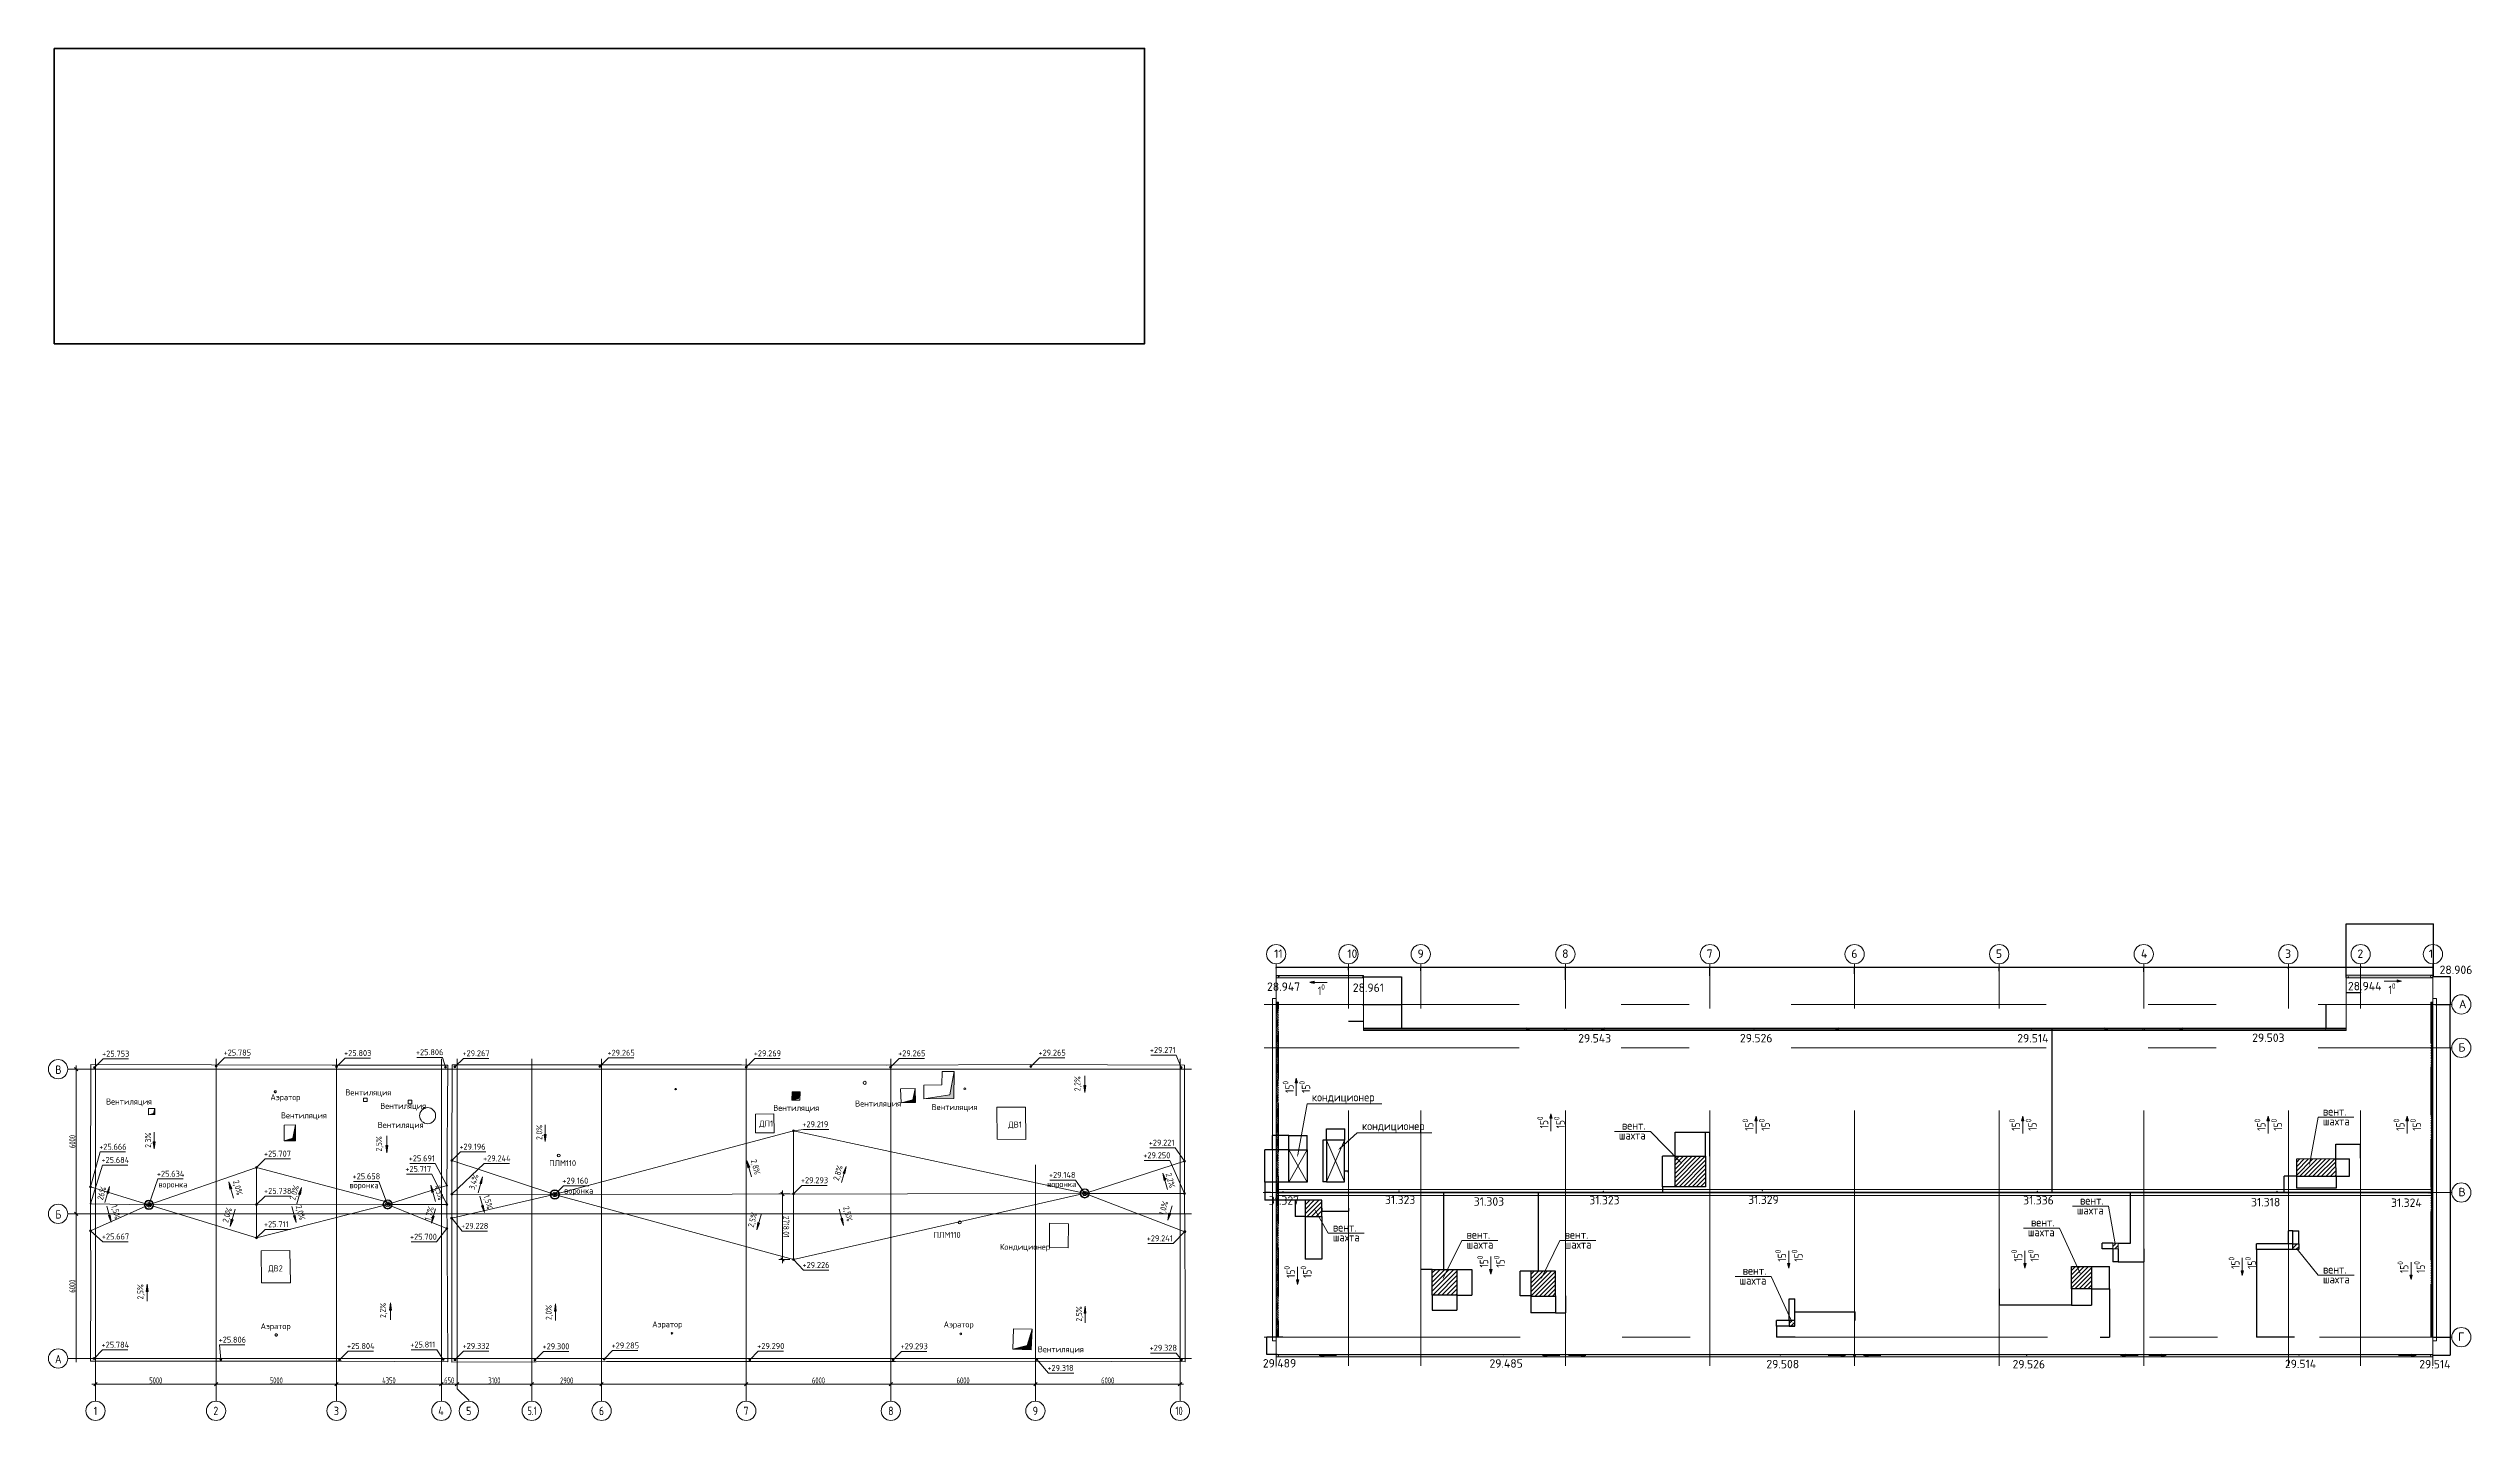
# Model space of a CAD drawing. Header units: millimetres. Extents: x -263990 to 193903, y -164417 to 240530.
# Drawn here: x 93358 to 193903, y -18263 to 38646 of the extents above; entities that cross this region are included whole.
import ezdxf
from ezdxf import colors
from ezdxf.entities.mleader import LeaderData, LeaderLine
from ezdxf.math import Vec2, Vec3

# ---------------------------------------------------------------- set-up
doc = ezdxf.new("R2010")
doc.units = ezdxf.units.MM
doc.header["$LTSCALE"] = 20
doc.linetypes.add('ACAD_ISO10W100', pattern=[1093.611073, 529.166651, -211.666656, 141.111112, -211.666656])
doc.linetypes.add('штриховая 1', pattern=[150, 100, -50])
doc.layers.get('0').update_dxf_attribs({"lineweight": 0})
doc.layers.get('Defpoints').update_dxf_attribs({"color": 4})
doc.layers.add('_1-4_ крыша - козырьки', color=7, linetype='Continuous')
doc.layers.add('_4-1_ Оси', color=7, linetype='Continuous')
for name, color, linetype, lineweight in [('_4-6_ Выноски на кровле', 7, 'Continuous', 9), ('Height', 250, 'Continuous', 9), ('Survey', 250, 'Continuous', 9), ('Оси_марки', 7, 'Continuous', 18), ('Размеры', 7, 'Continuous', 9)]:
    doc.layers.add(name, color=color, linetype=linetype, lineweight=lineweight)
doc.layers.add('Сантехнические приборы', color=7, linetype='Continuous', lineweight=18, true_color=0x0080c0)
doc.styles.add('GOST 2.304 type A', font='isocpeur.ttf')
doc.styles.add('GOST Common', font='gost-common.ttf', dxfattribs={"width": 0.9, "height": 350})
doc.styles.add('GOST Common_1', font='gost-common.ttf', dxfattribs={"width": 0.8, "height": 350})
doc.styles.add('GOST Common_2', font='gost-common.ttf', dxfattribs={"width": 0.9, "height": 250})
doc.styles.add('ISOCPEUR', font='isocpeur.ttf', dxfattribs={"width": 0.9, "height": 250})
doc.styles.add('PDF Arial', font='arial.ttf')
doc.styles.add('стиль1', font='isocpeur.ttf')
doc.dimstyles.new('ISO-25', dxfattribs={"dimtxt": 0.25, "dimasz": 0.1, "dimexe": 0.1, "dimexo": 0, "dimgap": 0.06, "dimtad": 1, "dimdec": 0, "dimlfac": 1000, "dimtxsty": 'GOST 2.304 type A', "dimblk": 'OBLIQUE', "dimcen": 2.5, "dimdle": 0.1, "dimadec": 0, "dimazin": 0, "dimtfac": 1, "dimtdec": 0, "dimtmove": 0, "dimatfit": 3, "dimfxl": 1, "dimarcsym": 0})
doc.dimstyles.new('Основной_2_5_мм', dxfattribs={"dimscale": 304.8, "dimtxt": 251.428749, "dimasz": 0.463911, "dimexe": 0.492126, "dimexo": 0.492126, "dimgap": 0.098425, "dimtad": 1, "dimdec": 3, "dimrnd": 0.001, "dimdsep": 46, "dimtxsty": 'GOST Common_2', "dimblk1": 'OBLIQUE', "dimblk2": 'OBLIQUE', "dimsah": 1, "dimcen": 0.09, "dimdle": 0.492126, "dimazin": 2, "dimtfac": 1, "dimtdec": 4, "dimtix": 1, "dimtmove": 1, "dimatfit": 3, "dimfxl": 1, "dimtvp": 1, "dimtolj": 1, "dimtzin": 0, "dimlwd": 20, "dimlwe": 20, "dimarcsym": 2})
pattern_1 = [(225, (100646.04, 4219.7), (35.35534, -35.35534), [])]
pattern_2 = [(45, (140952.78, -14805.09), (-89.80256, 89.80256), [])]
pattern_3 = [(45, (140952.78, -14805.09), (-94.2927, 94.2927), [])]

msp = doc.modelspace()

# ---------------------------------------------------------------- texts
at = {"layer": '_4-1_ Оси', "color": 7, "lineweight": 0, "char_height": 350, "attachment_point": 4, "style": 'стиль1'}
for s, insert in [('\\A1;{\\pql;\\pt0;\\fISOCPEUR|b0|i0|c0|p34;11}', (144218.36826, 1100.21293)), ('\\A1;{\\pql;\\pt0;\\fISOCPEUR|b0|i0|c0|p34;10}', (147254.49826, 1100.21293)), ('\\A1;{\\pql;\\pt0;\\fISOCPEUR|b0|i0|c0|p34;9}', (150167.78826, 1100.21293)), ('\\A1;{\\pql;\\pt0;\\fISOCPEUR|b0|i0|c0|p34;8}', (156167.78826, 1100.21293)), ('\\A1;{\\pql;\\pt0;\\fISOCPEUR|b0|i0|c0|p34;7}', (162167.78826, 1100.21293)), ('\\A1;{\\pql;\\pt0;\\fISOCPEUR|b0|i0|c0|p34;6}', (168167.78826, 1100.21293)), ('\\A1;{\\pql;\\pt0;\\fISOCPEUR|b0|i0|c0|p34;5}', (174167.78826, 1100.21293)), ('\\A1;{\\pql;\\pt0;\\fISOCPEUR|b0|i0|c0|p34;4}', (180184.04826, 1100.21293)), ('\\A1;{\\pql;\\pt0;\\fISOCPEUR|b0|i0|c0|p34;3}', (186167.78826, 1100.21293)), ('\\A1;{\\pql;\\pt0;\\fISOCPEUR|b0|i0|c0|p34;2}', (189167.78826, 1100.21293)), ('\\A1;{\\pql;\\pt0;\\fISOCPEUR|b0|i0|c0|p34;1}', (192131.65826, 1100.21293)), ('\\A1;{\\pql;\\pt0;\\fISOCPEUR|b0|i0|c0|p34;А}', (193380.55398, -986.76575)), ('\\A1;{\\pql;\\pt0;\\fISOCPEUR|b0|i0|c0|p34;Б}', (193362.48898, -2786.76575)), ('\\A1;{\\pql;\\pt0;\\fISOCPEUR|b0|i0|c0|p34;В}', (193362.48598, -8786.76575)), ('\\A1;{\\pql;\\pt0;\\fISOCPEUR|b0|i0|c0|p34;В}', (193362.48898, -8786.76575)), ('\\A1;{\\pql;\\pt0;\\fISOCPEUR|b0|i0|c0|p34;Г}', (193346.22898, -14786.76575))]:
    msp.add_mtext(s, dxfattribs=dict(at, insert=insert))
at = {"layer": '_4-6_ Выноски на кровле', "color": 7, "linetype": 'Continuous', "lineweight": 0, "char_height": 350, "attachment_point": 4, "style": 'стиль1'}
for insert in [(146031.28523, -441.80401), (190457.58848, -402.60104)]:
    msp.add_mtext('\\A1;\\pxql;{\\W0.8;1\\H0.66x;\\S0^  ;}', dxfattribs=dict(at, insert=insert))
at = {"layer": '_4-6_ Выноски на кровле', "color": 7, "linetype": 'Continuous', "lineweight": 0, "char_height": 350, "attachment_point": 4, "rotation": 90, "style": 'стиль1'}
for insert in [(144853.00539, -4673.55563), (145537.83917, -4673.55563), (155418.11632, -6147.29847), (156102.9501, -6147.29847), (163929.46467, -6244.63106), (164614.29845, -6244.63106), (174997.83425, -6244.63106), (175682.66804, -6244.63106), (185181.83747, -6244.63106), (185866.67125, -6244.63106), (190949.80934, -6244.63106), (191634.64312, -6244.63106), (144909.96088, -12347.18303), (145594.79467, -12347.18303), (152925.61392, -11917.65223), (153610.44771, -11917.65223), (165288.80762, -11671.22883), (165973.6414, -11671.22883), (175088.45591, -11671.22883), (175773.28969, -11671.22883), (184104.59118, -11971.7936), (184789.42497, -11971.7936), (191111.71172, -12147.4776), (191796.54551, -12147.4776)]:
    msp.add_mtext('\\A1;{\\W0.800000x;\\pql;\\fISOCPEUR|b0|i0|c0|p34;15\\fISOCPEUR|b0|i0|c0|p34;\\A1{\\H.66x;\\S0^  ;}}', dxfattribs=dict(at, insert=insert))
at = {"layer": 'Height', "style": 'ISOCPEUR'}
for s, p in [('28.906', (192578.19028, 255.99898, 28926.05809)), ('28.947', (143923.24356, -442.71535, 28947.47902)), ('28.961', (147482.74145, -485.03644, 28961.04209)), ('28.944', (188774.65672, -418.28704, 28964.41101)), ('29.543', (156834.5672, -2584.20887, 29563.27721)), ('29.526', (163547.97492, -2576.99327, 29545.89259)), ('29.514', (175053.65128, -2582.95968, 29533.79586)), ('29.503', (184801.22737, -2560.05829, 29522.64565)), ('31.327', (143995.50889, -9311.6941, 31343.14862)), ('31.323', (148818.24225, -9285.75787, 31342.67879)), ('31.303', (152502.05814, -9352.67236, 31323.40412)), ('31.323', (157294.70894, -9297.32879, 31342.74561)), ('31.329', (163887.34658, -9279.81462, 31348.57679)), ('31.336', (175297.53094, -9301.68044, 31354.5461)), ('31.318', (184754.84291, -9379.84403, 31328.4897)), ('31.324', (190563.02695, -9402.29323, 31344.36427)), ('29.489', (143749.39637, -16064.86967, 29459.18466)), ('29.485', (153153.48465, -16071.74309, 29504.7277)), ('29.508', (164643.76222, -16096.84809, 29527.54551)), ('29.526', (174858.0906, -16101.65655, 29546.28448)), ('29.514', (186161.11461, -16091.50596, 29533.84835)), ('29.514', (191734.53135, -16101.58595, 29533.51315))]:
    msp.add_text(s, height=350, dxfattribs=at).set_placement(p)
at = {"layer": 'Размеры', "lineweight": 20, "char_height": 250}
for s, insert, width, attachment_point, rotation, style in [('+25.753', (95583.8315, -2920.74885, -3502.32129), 1266.66625, 1, 359.999999995, 'ISOCPEUR'), ('+25.785', (100623.77211, -2876.09646, -29175.57371), 1266.66625, 1, 359.999999995, 'ISOCPEUR'), ('+25.803', (105623.77211, -2895.9933, -29175.57371), 1266.66625, 1, 359.999999995, 'ISOCPEUR'), ('+25.806', (108606.5536, -2859.60803, -29175.57371), 1266.66625, 1, 359.999999995, 'ISOCPEUR'), ('+29.267', (110537.24265, -2902.54339, -29175.57371), 1266.66625, 1, 359.999999995, 'ISOCPEUR'), ('+29.265', (116553.38896, -2885.42118, -29175.57371), 1266.66625, 1, 359.999999995, 'ISOCPEUR'), ('+29.269', (122623.77212, -2907.11375, -29175.57371), 1266.66625, 1, 359.999999995, 'ISOCPEUR'), ('+29.265', (128614.97288, -2906.29992, -29175.57371), 1266.66625, 1, 359.999999995, 'ISOCPEUR'), ('+29.265', (134438.55171, -2880.55304, -29175.57371), 1266.66625, 1, 359.999999995, 'ISOCPEUR'), ('+29.271', (139058.69136, -2770.0077, -29175.57371), 1266.66625, 1, 359.999999995, 'ISOCPEUR'), ('Вентиляция', (95749.72833, -4908.18094), 1266.66625, 1, 359.999999995, 'ISOCPEUR'), ('Аэратор', (102567.23631, -4725.49685), 1266.66625, 1, 359.999999995, 'ISOCPEUR'), ('Вентиляция', (105678.70124, -4528.49664), 1266.66625, 1, 359.999999995, 'ISOCPEUR'), ('Вентиляция', (126830.12704, -4990.05915), 1266.66625, 1, 359.999999995, 'ISOCPEUR'), ('Вентиляция', (103005.26056, -5480.87114), 1266.66625, 1, 359.999999995, 'ISOCPEUR'), ('Вентиляция', (107019.29101, -5876.54617), 1266.66625, 1, 359.999999995, 'ISOCPEUR'), ('Вентиляция', (107124.5003, -5088.99795), 1266.66625, 1, 359.999999995, 'ISOCPEUR'), ('ДП1', (122852.58679, -5820.76328), 1266.66625, 1, 359.999999995, 'ISOCPEUR'), ('Вентиляция', (123432.84665, -5170.42643), 1266.66625, 1, 359.999999995, 'ISOCPEUR'), ('+29.219', (124640.42286, -5849.13235, 43.01308), 1266.66625, 1, 359.999999995, 'ISOCPEUR'), ('Вентиляция', (130004.23521, -5135.84974), 1266.66625, 1, 359.999999995, 'ISOCPEUR'), ('ДВ1', (133184.14158, -5861.87709), 1266.66625, 1, 359.999999995, 'ISOCPEUR'), ('\\A1;6000', (94348.92234, -6690.217), 756.8431497, 5, 90, 'GOST Common_1'), ('+25.666', (95461.16332, -6784.4275, -3502.32129), 1266.66625, 1, 359.999999995, 'ISOCPEUR'), ('+29.196', (110407.86331, -6779.74611), 1266.66625, 1, 359.999999995, 'ISOCPEUR'), ('+29.221', (139013.7243, -6614.11592, -29164.99326), 1266.66625, 1, 359.999999995, 'ISOCPEUR'), ('+25.684', (95556.38147, -7330.84092, -29175.57371), 1266.66625, 1, 359.999999995, 'ISOCPEUR'), ('+25.634', (97856.58934, -7902.7557, -29175.57371), 1266.66625, 1, 359.999999995, 'ISOCPEUR'), ('+25.707', (102301.3716, -7068.11866, -3468.2641), 1266.66625, 1, 359.999999995, 'ISOCPEUR'), ('+25.658', (105975.58206, -8008.22401, -29175.57371), 1266.66625, 1, 359.999999995, 'ISOCPEUR'), ('+25.717', (108166.98363, -7704.0361, -3519.49525), 1266.66625, 1, 359.999999995, 'ISOCPEUR'), ('+25.691', (108305.88534, -7263.38956, -29175.57371), 1266.66625, 1, 359.999999995, 'ISOCPEUR'), ('+29.244', (111392.64118, -7265.03514), 1266.66625, 1, 359.999999995, 'ISOCPEUR'), ('ПЛМ110', (114133.90219, -7462.58437), 1266.66625, 1, 359.999999995, 'ISOCPEUR'), ('+29.148', (134873.20808, -7949.65454, -29175.57371), 1266.66625, 1, 359.999999995, 'ISOCPEUR'), ('+29.250', (138787.82504, -7137.53385, -58340.56697), 1266.66625, 1, 359.999999995, 'ISOCPEUR'), ('воронка', (97917.37658, -8345.54952), 1266.66625, 1, 359.999999995, 'ISOCPEUR'), ('+25.738', (102304.39148, -8613.29753, -29175.57371), 1266.66625, 1, 359.999999995, 'ISOCPEUR'), ('воронка', (105849.35716, -8377.87518), 1266.66625, 1, 359.999999995, 'ISOCPEUR'), ('+29.160', (114680.75842, -8190.58577), 1266.66625, 1, 359.999999995, 'ISOCPEUR'), ('воронка', (114760.46064, -8604.17554), 1266.66625, 1, 359.999999995, 'ISOCPEUR'), ('+29.293', (124579.97674, -8171.43106), 1266.66625, 1, 359.999999995, 'ISOCPEUR'), ('воронка', (134798.34647, -8331.68461), 1266.66625, 1, 359.999999995, 'ISOCPEUR'), ('+25.711', (102301.3716, -9993.23702, -29175.57371), 1266.66625, 1, 359.999999995, 'ISOCPEUR'), ('+25.667', (95572.85573, -10504.56611, -29175.57371), 1266.66625, 1, 359.999999995, 'ISOCPEUR'), ('+25.700', (108360.04517, -10514.41022, -29175.57371), 1266.66625, 1, 359.999999995, 'ISOCPEUR'), ('+29.228', (110480.04082, -10064.5383), 1266.66625, 1, 359.999999995, 'ISOCPEUR'), ('ПЛМ110', (130090.58622, -10439.15681), 1266.66625, 1, 359.999999995, 'ISOCPEUR'), ('Кондиционер', (132837.44014, -10932.66107), 1266.66625, 1, 359.999999995, 'ISOCPEUR'), ('+29.241', (138930.20543, -10581.00889, -58340.56697), 1266.66625, 1, 359.999999995, 'ISOCPEUR'), ('ДВ2', (102475.12551, -11827.93075), 1266.66625, 1, 359.999999995, 'ISOCPEUR'), ('+29.226', (124645.3784, -11686.89998), 1266.66625, 1, 359.999999995, 'ISOCPEUR'), ('\\A1;6000', (94348.92234, -12690.217), 756.8431497, 5, 90, 'GOST Common_1'), ('+25.784', (95560.30977, -14994.89004, -29175.57371), 1266.66625, 1, 359.999999995, 'ISOCPEUR'), ('+25.806', (100418.04909, -14785.25403, -29175.57371), 1266.66625, 1, 359.999999995, 'ISOCPEUR'), ('Аэратор', (102160.06224, -14223.06094), 1266.66625, 1, 359.999999995, 'ISOCPEUR'), ('+25.804', (105746.21152, -15047.52386, -29175.57371), 1266.66625, 1, 359.999999995, 'ISOCPEUR'), ('+25.811', (108371.58814, -14985.84041, -29175.57371), 1266.66625, 1, 359.999999995, 'ISOCPEUR'), ('+29.332', (110539.64423, -15043.22079, -29175.57371), 1266.66625, 1, 359.999999995, 'ISOCPEUR'), ('+29.300', (113858.01076, -15060.91452, -29175.57371), 1266.66625, 1, 359.999999995, 'ISOCPEUR'), ('+29.285', (116725.01849, -15024.49038, -29175.57371), 1266.66625, 1, 359.999999995, 'ISOCPEUR'), ('Аэратор', (118411.12968, -14144.003), 1266.66625, 1, 359.999999995, 'ISOCPEUR'), ('+29.290', (122767.56234, -15046.81757, -29175.57371), 1266.66625, 1, 359.999999995, 'ISOCPEUR'), ('+29.293', (128716.81025, -15056.21421, -29175.57371), 1266.66625, 1, 359.999999995, 'ISOCPEUR'), ('Аэратор', (130501.64722, -14153.07949), 1266.66625, 1, 359.999999995, 'ISOCPEUR'), ('Вентиляция', (134412.00358, -15181.94048), 1266.66625, 1, 359.999999995, 'ISOCPEUR'), ('+29.318', (134808.34433, -15957.81369, -29175.57371), 1266.66625, 1, 359.999999995, 'ISOCPEUR'), ('+29.328', (139051.01954, -15122.17828, -29175.57371), 1266.66625, 1, 359.999999995, 'ISOCPEUR')]:
    msp.add_mtext(s, dxfattribs=dict(at, insert=insert, width=width, attachment_point=attachment_point, rotation=rotation, style=style))
at = {"layer": 'Размеры', "lineweight": 20}
for s, insert, char_height, width, attachment_point, style in [('\\fGOST Common|b0|i0|c204|p34|;\\W.9;В', (93644.6771, -3537.63009), 350, 310.2530625, 1, 'GOST Common'), ('\\fGOST Common|b0|i0|c204|p34|;\\W.9;Б', (93644.6771, -9537.63009), 350, 310.2530625, 1, 'GOST Common'), ('\\fGOST Common|b0|i0|c204|p34|;\\W.9;А', (93629.8271, -15537.63009), 350, 346.329, 1, 'GOST Common'), ('\\A1;5000', (97811.64325, -16599.95252), 250, 756.8431497, 5, 'GOST Common_1'), ('\\A1;5000', (102811.64325, -16599.95252), 250, 756.8431497, 5, 'GOST Common_1'), ('\\A1;4350', (107486.64325, -16599.95252), 250, 782.4121751, 5, 'GOST Common_1'), ('\\A1;650', (109986.64325, -16599.95252), 250, 567.6323623, 5, 'GOST Common_1'), ('\\A1;3100', (111861.64325, -16599.95252), 250, 756.8431497, 5, 'GOST Common_1'), ('\\A1;2900', (114861.64325, -16599.95252), 250, 756.8431497, 5, 'GOST Common_1'), ('\\A1;6000', (125311.64325, -16599.95252), 250, 756.8431497, 5, 'GOST Common_1'), ('\\A1;6000', (131311.64325, -16599.95252), 250, 756.8431497, 5, 'GOST Common_1'), ('\\A1;6000', (137311.64325, -16599.95252), 250, 756.8431497, 5, 'GOST Common_1'), ('\\fGOST Common|b0|i0|c204|p34|;\\W.9;1', (95233.41259, -17690.46661), 350, 187.594875, 1, 'GOST Common'), ('\\fGOST Common|b0|i0|c204|p34|;\\W.9;2', (100197.86259, -17690.46661), 350, 274.177125, 1, 'GOST Common'), ('\\fGOST Common|b0|i0|c204|p34|;\\W.9;3', (105200.56259, -17690.46661), 350, 266.9619375, 1, 'GOST Common'), ('\\fGOST Common|b0|i0|c204|p34|;\\W.9;4', (109533.01259, -17690.46661), 350, 310.2530625, 1, 'GOST Common'), ('\\fGOST Common|b0|i0|c204|p34|;\\W.9;5', (110688.28957, -17690.46661), 350, 274.177125, 1, 'GOST Common'), ('5.1', (113228.86259, -17685.46661), 350, 274.177125, 1, 'GOST Common'), ('\\fGOST Common|b0|i0|c204|p34|;\\W.9;6', (116197.86259, -17690.46661), 350, 274.177125, 1, 'GOST Common'), ('\\fGOST Common|b0|i0|c204|p34|;\\W.9;7', (122197.86259, -17690.46661), 350, 274.177125, 1, 'GOST Common'), ('\\fGOST Common|b0|i0|c204|p34|;\\W.9;8', (128197.86259, -17690.46661), 350, 274.177125, 1, 'GOST Common'), ('\\fGOST Common|b0|i0|c204|p34|;\\W.9;9', (134197.86259, -17690.46661), 350, 274.177125, 1, 'GOST Common'), ('10', (140120.46259, -17690.46661), 350, 461.772, 1, 'GOST Common')]:
    msp.add_mtext(s, dxfattribs=dict(at, insert=insert, char_height=char_height, width=width, attachment_point=attachment_point, style=style))
at = {"layer": 'Размеры', "lineweight": 20, "char_height": 250, "attachment_point": 1, "line_spacing_factor": 1.022761, "style": 'GOST Common_2'}
for s, insert, width, rotation in [('2,2%', (135928, -4602), 712.0296956, 89.999999995), ('2,3%', (97365, -6948), 712.0296956, 89.999999995), ('2,5%', (106943, -7100), 712.0296956, 89.999999995), ('2,0%', (113597, -6622), 712.0296956, 89.999999995), ('2,8%', (122740, -7407), 790.4736451, 285.5241109918), ('2,8%', (125909, -8264), 790.4736451, 74.4758889983), ('2,2%', (139952, -7967), 790.4736451, 285.8575665936), ('26%', (95374, -9070), 790.4736451, 74.1424333964), ('2,0%', (101254, -8270), 790.4736451, 285.854202309), ('2,0%', (103353, -9076), 790.4736451, 74.145797681), ('4,3%', (109606, -8465, -29164.99326), 790.4736451, 285.8575665936), ('3,4%', (110794, -8637), 790.4736451, 74.1424333964), ('1,5%', (111646.01705, -8880.46985), 790.4736451, 285.8575665936), ('1,5%', (96205.31557, -9291.44493), 790.4736451, 285.8575665936), ('2,0%', (100569, -10007), 790.4736451, 74.145797681), ('2,0%', (103854.9396, -9305.28705), 790.4736451, 285.854202309), ('1,7%', (108954.7034, -9920.08084, 9770.62154), 790.4736451, 74.1424333964), ('2,5%', (122371, -10205), 790.4736451, 74.4758889983), ('2,5%', (126573, -9351), 790.4736451, 285.5241109918), ('1,0%', (139430, -9690.217), 790.4736451, 74.1424333964), ('2,5%', (97046, -13238), 712.0296956, 89.999999995), ('2,2%', (107108, -14005), 712.0296956, 89.999999995), ('2,0%', (113991, -14091), 712.0296956, 89.999999995), ('2,5%', (135995, -14157), 712.0296956, 89.999999995)]:
    msp.add_mtext(s, dxfattribs=dict(at, insert=insert, width=width, rotation=rotation))
at = {"layer": 'Размеры', "lineweight": 20, "attachment_point": 7, "style": 'PDF Arial'}
for s, insert, char_height, rotation in [('Согласовано', (95311.78963, -15686.557), 0.1065499, 89.999999995), ('Подп. и дата', (95312.11843, -15688.63533), 0.0976713, 89.999999995), ('Инв. № подл.', (95312.11843, -15689.842), 0.0976713, 89.999999995), ('Взам. инв. №', (95312.09952, -15687.47366), 0.0976713, 89.999999995), ('п/п', (95315.85325, -15687.43841), 0.082681, 359.999999995), ('4', (95315.90158, -15688.96367), 0.08268, 359.999999995), ('3', (95315.89992, -15688.57013), 0.08268, 359.999999995), ('5', (95315.89992, -15689.35841), 0.08268, 359.999999995), ('2', (95315.90158, -15688.17533), 0.08268, 359.999999995), ('1', (95315.90492, -15687.782), 0.08268, 359.999999995), ('Верхний слой (ПВХ мембрана с учётом заведения на парапет)', (95316.30158, -15688.9763), 0.0826808, 359.999999995), ('Материалы устройства деф. шва', (95317.10158, -15689.36964), 0.0826808, 359.999999995), ('Галтели по периметру', (95317.38992, -15688.18797), 0.0826808, 359.999999995), ('Расход материалов кровли', (95317.43825, -15687.14645), 0.1181153, 359.999999995), ('Пароизоляция', (95317.60825, -15688.58162), 0.0826808, 359.999999995), ('Утеплитель', (95317.68492, -15687.78335), 0.082681, 359.999999995), ('Описание', (95317.73326, -15687.43841), 0.082681, 359.999999995), ('Длина,', (95320.08325, -15687.38795), 0.082681, 359.999999995), ('124,20', (95320.08325, -15688.18502), 0.082681, 359.999999995), ('26,23', (95320.11992, -15689.36502), 0.082681, 359.999999995), ('м.п.', (95320.15992, -15687.507), 0.082681, 359.999999995), ('-', (95320.24325, -15687.75718), 0.08268, 359.999999995), ('-', (95320.24325, -15688.54551), 0.08268, 359.999999995), ('-', (95320.24325, -15688.93885), 0.08268, 359.999999995), ('Площадь,', (95320.58658, -15687.38564), 0.082681, 359.999999995), ('1041,77', (95320.64158, -15688.97169), 0.082681, 359.999999995), ('914,40', (95320.67658, -15687.79002), 0.082681, 359.999999995), ('914,40', (95320.67658, -15688.57835), 0.082681, 359.999999995), ('м²', (95320.79158, -15687.507), 0.082681, 359.999999995), ('-', (95320.83325, -15688.15052), 0.08268, 359.999999995), ('-', (95320.83326, -15689.33218), 0.08268, 359.999999995), ('План кровли', (95322.92325, -15674.9166), 0.1997964, 359.999999995), ('Разработал', (95327.50826, -15688.92071), 0.088799, 359.999999995), ('Изм.', (95327.50992, -15688.70148), 0.088799, 359.999999995), ('Кол.уч. Лист № док. Подпись Дата', (95327.8716, -15688.72238), 0.0887987, 359.999999995), ('Булатов А.', (95328.29492, -15688.92071), 0.088799, 359.999999995), ('авиации (создание технической возможности эксплуатации гражданских судов по', (95330.20325, -15688.51905), 0.0887987, 359.999999995), ('"Аэропортовый комплекс на аэродроме "Левашово". I этап. Сектор гражданской', (95330.24825, -15688.38071), 0.0887987, 359.999999995), ('Контрольно-пропускной пункт (КПП)', (95330.43658, -15689.03238), 0.0887987, 359.999999995), ('с караульным помещением', (95330.66992, -15689.17571), 0.0887987, 359.999999995), ('План кровли', (95331.00158, -15689.62845), 0.1065499, 359.999999995), ('М 1:100', (95331.15492, -15689.77338), 0.10655, 359.999999995), ('ПП2020РД-1.2-57-АР', (95331.57825, -15688.06483), 0.1331883, 359.999999995), ('1. Пирог и узлы кровли см. разрезы. Лист 25.', (95331.93492, -15686.01737), 0.0887987, 359.999999995), ('УКАЗАНИЯ:', (95331.94492, -15685.73315), 0.088799, 359.999999995), ('МК-258). Этап I.I', (95331.95992, -15688.65622), 0.0887987, 359.999999995), ('стадия', (95332.90158, -15688.89853), 0.088799, 359.999999995), ('Р', (95333.02992, -15689.21421), 0.13319, 359.999999995), ('лист', (95333.55325, -15688.88982), 0.088799, 359.999999995), ('4', (95333.62158, -15689.21421), 0.13319, 359.999999995), ('листов', (95334.17992, -15688.88982), 0.088799, 359.999999995)]:
    msp.add_mtext(s, dxfattribs=dict(at, insert=insert, char_height=char_height, rotation=rotation))

# ---------------------------------------------------------------- blocks, each defined once
blk = doc.blocks.new('Ось сетки - Круг_Ø8 мм-6577-_О__L1_0_000_')
at = {"layer": 'Оси_марки', "lineweight": 20}
for start, end in [(360, 180), (180, 360)]:
    blk.add_arc((0, 0), 4, start, end, dxfattribs=at)
blk = doc.blocks.new('_Oblique')
at = {"color": 0, "linetype": 'ByBlock', "lineweight": -2}
blk.add_line((-0.5, -0.5), (0.5, 0.5), dxfattribs=at)
blk = doc.blocks.new('109_Водосточная воронка - Радиус 70-1083720-_О__R_8_390_')
at = {"layer": 'Сантехнические приборы', "color": 7}
for radius in [191, 170, 50.8]:
    blk.add_circle((0, 0), radius, dxfattribs=at)
blk = doc.blocks.new('*D174')
at = {"layer": 'Defpoints', "color": 0, "transparency": 16777216}
for p in [(123814, -8867), (124268, -8867), (124267, -11585, 29176)]:
    blk.add_point(p, dxfattribs=at)
at = {"layer": 'Размеры', "color": 0, "lineweight": 20, "transparency": 16777216}
for p, q in [((124118, -8867), (123664, -8867)), ((123814, -11735), (123814, -8717)), ((124117, -11585), (123664, -11585))]:
    blk.add_line(p, q, dxfattribs=at)
at = {"layer": 'Размеры', "color": 0, "lineweight": 20, "transparency": 16777216, "xscale": 141.4, "yscale": 141.4, "zscale": 141.4}
for p, rotation in [((123814, -8867), 90), ((123814, -11585), 270)]:
    blk.add_blockref('_Oblique', p, dxfattribs=dict(at, rotation=rotation))
at = {"layer": 'Размеры', "color": 0, "lineweight": 20, "transparency": 16777216, "insert": (123969, -10226), "char_height": 250, "attachment_point": 5, "rotation": 270, "style": 'GOST Common_2'}
blk.add_mtext('\\A1;2718.01', dxfattribs=at)
blk = doc.blocks.new('*D229')
at = {"color": 0, "lineweight": -2, "transparency": 16777216}
for p, q in [((144152, -7037), (144152, -6440)), ((144831, -6440), (144152, -6440)), ((144831, -7037), (144831, -6440))]:
    blk.add_line(p, q, dxfattribs=at)
at = {"layer": 'Defpoints', "color": 0, "transparency": 16777216}
for p in [(144152, -6440), (144152, -7037), (144831, -7037)]:
    blk.add_point(p, dxfattribs=at)
at = {"color": 0, "lineweight": -2, "transparency": 16777216, "xscale": 0.1, "yscale": 0.1, "zscale": 0.1, "rotation": 180}
blk.add_blockref('_Oblique', (144152, -6440), dxfattribs=at)
at = {"color": 0, "lineweight": -2, "transparency": 16777216, "xscale": 0.1, "yscale": 0.1, "zscale": 0.1}
blk.add_blockref('_Oblique', (144831, -6440), dxfattribs=at)
at = {"color": 0, "transparency": 16777216, "insert": (144491, -6440), "char_height": 0.25, "attachment_point": 5, "style": 'GOST 2.304 type A'}
blk.add_mtext('679340', dxfattribs=at)
blk = doc.blocks.new('*D230')
at = {"color": 0, "lineweight": -2, "transparency": 16777216}
for p, q in [((147143, -7982), (147143, -7911)), ((147143, -7911), (147302, -7911)), ((147302, -7982), (147302, -7911))]:
    blk.add_line(p, q, dxfattribs=at)
at = {"layer": 'Defpoints', "color": 0, "transparency": 16777216}
for p in [(147143, -7982), (147302, -7911), (147302, -7982)]:
    blk.add_point(p, dxfattribs=at)
at = {"color": 0, "lineweight": -2, "transparency": 16777216, "xscale": 0.1, "yscale": 0.1, "zscale": 0.1, "rotation": 180}
blk.add_blockref('_Oblique', (147143, -7911), dxfattribs=at)
at = {"color": 0, "lineweight": -2, "transparency": 16777216, "xscale": 0.1, "yscale": 0.1, "zscale": 0.1}
blk.add_blockref('_Oblique', (147302, -7911), dxfattribs=at)
at = {"color": 0, "transparency": 16777216, "insert": (147223, -7910), "char_height": 0.25, "attachment_point": 5, "style": 'GOST 2.304 type A'}
blk.add_mtext('158359', dxfattribs=at)
blk = doc.blocks.new('*D231')
at = {"color": 0, "lineweight": -2, "transparency": 16777216}
for p, q in [((146386, -6632), (146386, -6159)), ((146386, -6159), (147144, -6159)), ((147144, -6632), (147144, -6159))]:
    blk.add_line(p, q, dxfattribs=at)
at = {"layer": 'Defpoints', "color": 0, "transparency": 16777216}
for p in [(146386, -6632), (147144, -6159), (147144, -6632)]:
    blk.add_point(p, dxfattribs=at)
at = {"color": 0, "lineweight": -2, "transparency": 16777216, "xscale": 0.1, "yscale": 0.1, "zscale": 0.1, "rotation": 180}
blk.add_blockref('_Oblique', (146386, -6159), dxfattribs=at)
at = {"color": 0, "lineweight": -2, "transparency": 16777216, "xscale": 0.1, "yscale": 0.1, "zscale": 0.1}
blk.add_blockref('_Oblique', (147144, -6159), dxfattribs=at)
at = {"color": 0, "transparency": 16777216, "insert": (146765, -6159), "char_height": 0.25, "attachment_point": 5, "style": 'GOST 2.304 type A'}
blk.add_mtext('757772', dxfattribs=at)
blk = doc.blocks.new('*D232')
at = {"color": 0, "lineweight": -2, "transparency": 16777216}
for p, q in [((144831, -7037), (144831, -6440)), ((144831, -6440), (145591, -6440)), ((145591, -7038), (145591, -6440))]:
    blk.add_line(p, q, dxfattribs=at)
at = {"layer": 'Defpoints', "color": 0, "transparency": 16777216}
for p in [(144831, -7037), (145591, -6440), (145591, -7038)]:
    blk.add_point(p, dxfattribs=at)
at = {"color": 0, "lineweight": -2, "transparency": 16777216, "xscale": 0.1, "yscale": 0.1, "zscale": 0.1, "rotation": 180}
blk.add_blockref('_Oblique', (144831, -6440), dxfattribs=at)
at = {"color": 0, "lineweight": -2, "transparency": 16777216, "xscale": 0.1, "yscale": 0.1, "zscale": 0.1}
blk.add_blockref('_Oblique', (145591, -6440), dxfattribs=at)
at = {"color": 0, "transparency": 16777216, "insert": (145211, -6440), "char_height": 0.25, "attachment_point": 5, "style": 'GOST 2.304 type A'}
blk.add_mtext('760207', dxfattribs=at)
blk = doc.blocks.new('*D233')
at = {"color": 0, "lineweight": -2, "transparency": 16777216}
for p, q in [((144831, -8372), (143828, -8372)), ((143828, -8372), (143828, -8805)), ((144036, -8805), (143828, -8805))]:
    blk.add_line(p, q, dxfattribs=at)
at = {"layer": 'Defpoints', "color": 0, "transparency": 16777216}
for p in [(143828, -8805), (144036, -8805), (144831, -8372)]:
    blk.add_point(p, dxfattribs=at)
at = {"color": 0, "lineweight": -2, "transparency": 16777216, "xscale": 0.1, "yscale": 0.1, "zscale": 0.1}
for p, rotation in [((143828, -8372), 90), ((143828, -8805), 270)]:
    blk.add_blockref('_Oblique', p, dxfattribs=dict(at, rotation=rotation))
at = {"color": 0, "transparency": 16777216, "insert": (143828, -8589), "char_height": 0.25, "attachment_point": 5, "rotation": 90, "style": 'GOST 2.304 type A'}
blk.add_mtext('432942', dxfattribs=at)
blk = doc.blocks.new('*D234')
at = {"color": 0, "lineweight": -2, "transparency": 16777216}
for p, q in [((144853, -7037), (143828, -7037)), ((143828, -8372), (143828, -7037)), ((144036, -8372), (143828, -8372))]:
    blk.add_line(p, q, dxfattribs=at)
at = {"layer": 'Defpoints', "color": 0, "transparency": 16777216}
for p in [(143828, -7037), (144853, -7037), (144036, -8372)]:
    blk.add_point(p, dxfattribs=at)
at = {"color": 0, "lineweight": -2, "transparency": 16777216, "xscale": 0.1, "yscale": 0.1, "zscale": 0.1}
for p, rotation in [((143828, -7037), 90), ((143828, -8372), 270)]:
    blk.add_blockref('_Oblique', p, dxfattribs=dict(at, rotation=rotation))
at = {"color": 0, "transparency": 16777216, "insert": (143828, -7584), "char_height": 0.25, "attachment_point": 5, "rotation": 90, "style": 'GOST 2.304 type A'}
blk.add_mtext('1335038', dxfattribs=at)
blk = doc.blocks.new('*D235')
at = {"color": 0, "lineweight": -2, "transparency": 16777216}
for p, q in [((146386, -6632), (146242, -6632)), ((146242, -6632), (146242, -8357)), ((146386, -8357), (146242, -8357))]:
    blk.add_line(p, q, dxfattribs=at)
at = {"layer": 'Defpoints', "color": 0, "transparency": 16777216}
for p in [(146386, -6632), (146242, -8357), (146386, -8357)]:
    blk.add_point(p, dxfattribs=at)
at = {"color": 0, "lineweight": -2, "transparency": 16777216, "xscale": 0.1, "yscale": 0.1, "zscale": 0.1}
for p, rotation in [((146242, -6632), 90), ((146242, -8357), 270)]:
    blk.add_blockref('_Oblique', p, dxfattribs=dict(at, rotation=rotation))
at = {"color": 0, "transparency": 16777216, "insert": (146241, -7495), "char_height": 0.25, "attachment_point": 5, "rotation": 90, "style": 'GOST 2.304 type A'}
blk.add_mtext('1724998', dxfattribs=at)
blk = doc.blocks.new('*D236')
at = {"color": 0, "lineweight": -2, "transparency": 16777216}
for p, q in [((144065, -8805), (143828, -8805)), ((143828, -8805), (143828, -9122)), ((145498, -9122), (143828, -9122))]:
    blk.add_line(p, q, dxfattribs=at)
at = {"layer": 'Defpoints', "color": 0, "transparency": 16777216}
for p in [(144065, -8805), (143828, -9122), (145498, -9122)]:
    blk.add_point(p, dxfattribs=at)
at = {"color": 0, "lineweight": -2, "transparency": 16777216, "xscale": 0.1, "yscale": 0.1, "zscale": 0.1}
for p, rotation in [((143828, -8805), 90), ((143828, -9122), 270)]:
    blk.add_blockref('_Oblique', p, dxfattribs=dict(at, rotation=rotation))
at = {"color": 0, "transparency": 16777216, "insert": (143828, -8964), "char_height": 0.25, "attachment_point": 5, "rotation": 90, "style": 'GOST 2.304 type A'}
blk.add_mtext('317014', dxfattribs=at)
blk = doc.blocks.new('*D237')
at = {"color": 0, "lineweight": -2, "transparency": 16777216}
for p, q in [((145498, -9122), (145088, -9122)), ((145498, -9797), (145088, -9797)), ((145089, -9122), (145089, -9798))]:
    blk.add_line(p, q, dxfattribs=at)
at = {"layer": 'Defpoints', "color": 0, "transparency": 16777216}
for p in [(145089, -9797), (145498, -9122), (145498, -9797)]:
    blk.add_point(p, dxfattribs=at)
at = {"color": 0, "lineweight": -2, "transparency": 16777216, "xscale": 0.1, "yscale": 0.1, "zscale": 0.1}
for p, rotation in [((145089, -9122), 90), ((145089, -9797), 270)]:
    blk.add_blockref('_Oblique', p, dxfattribs=dict(at, rotation=rotation))
at = {"color": 0, "transparency": 16777216, "insert": (145088, -9460), "char_height": 0.25, "attachment_point": 5, "rotation": 90, "style": 'GOST 2.304 type A'}
blk.add_mtext('675355', dxfattribs=at)
blk = doc.blocks.new('*D238')
at = {"color": 0, "lineweight": -2, "transparency": 16777216}
for p, q in [((145500, -9809), (145500, -11566)), ((146192, -9797), (146192, -11566)), ((146192, -11566), (145499, -11566))]:
    blk.add_line(p, q, dxfattribs=at)
at = {"layer": 'Defpoints', "color": 0, "transparency": 16777216}
for p in [(145500, -9809), (146192, -9797), (145500, -11566)]:
    blk.add_point(p, dxfattribs=at)
at = {"color": 0, "lineweight": -2, "transparency": 16777216, "xscale": 0.1, "yscale": 0.1, "zscale": 0.1, "rotation": 180}
blk.add_blockref('_Oblique', (145500, -11566), dxfattribs=at)
at = {"color": 0, "lineweight": -2, "transparency": 16777216, "xscale": 0.1, "yscale": 0.1, "zscale": 0.1}
blk.add_blockref('_Oblique', (146192, -11566), dxfattribs=at)
at = {"color": 0, "transparency": 16777216, "insert": (145846, -11566), "char_height": 0.25, "attachment_point": 5, "style": 'GOST 2.304 type A'}
blk.add_mtext('692743', dxfattribs=at)
blk = doc.blocks.new('*D239')
at = {"color": 0, "lineweight": -2, "transparency": 16777216}
for p, q in [((146192, -9460), (146192, -9585)), ((146192, -9585), (147302, -9585)), ((147302, -9460), (147302, -9585))]:
    blk.add_line(p, q, dxfattribs=at)
at = {"layer": 'Defpoints', "color": 0, "transparency": 16777216}
for p in [(146192, -9460), (147302, -9460), (147302, -9585)]:
    blk.add_point(p, dxfattribs=at)
at = {"color": 0, "lineweight": -2, "transparency": 16777216, "xscale": 0.1, "yscale": 0.1, "zscale": 0.1, "rotation": 180}
blk.add_blockref('_Oblique', (146192, -9585), dxfattribs=at)
at = {"color": 0, "lineweight": -2, "transparency": 16777216, "xscale": 0.1, "yscale": 0.1, "zscale": 0.1}
blk.add_blockref('_Oblique', (147302, -9585), dxfattribs=at)
at = {"color": 0, "transparency": 16777216, "insert": (146747, -9584), "char_height": 0.25, "attachment_point": 5, "style": 'GOST 2.304 type A'}
blk.add_mtext('1109439', dxfattribs=at)
blk = doc.blocks.new('*D240')
at = {"color": 0, "lineweight": -2, "transparency": 16777216}
for p, q in [((150302, -12004), (150302, -11998)), ((150781, -11998), (150302, -11998)), ((150781, -12004), (150781, -11998))]:
    blk.add_line(p, q, dxfattribs=at)
at = {"layer": 'Defpoints', "color": 0, "transparency": 16777216}
for p in [(150302, -11998), (150302, -12004), (150781, -12004)]:
    blk.add_point(p, dxfattribs=at)
at = {"color": 0, "lineweight": -2, "transparency": 16777216, "xscale": 0.1, "yscale": 0.1, "zscale": 0.1, "rotation": 180}
blk.add_blockref('_Oblique', (150302, -11998), dxfattribs=at)
at = {"color": 0, "lineweight": -2, "transparency": 16777216, "xscale": 0.1, "yscale": 0.1, "zscale": 0.1}
blk.add_blockref('_Oblique', (150781, -11998), dxfattribs=at)
at = {"color": 0, "transparency": 16777216, "insert": (150541, -11998), "char_height": 0.25, "attachment_point": 5, "style": 'GOST 2.304 type A'}
blk.add_mtext('479189', dxfattribs=at)
blk = doc.blocks.new('*D241')
at = {"color": 0, "lineweight": -2, "transparency": 16777216}
for p, q in [((151073, -8805), (151242, -8805)), ((151241, -8805), (151241, -12004)), ((151073, -12004), (151242, -12004))]:
    blk.add_line(p, q, dxfattribs=at)
at = {"layer": 'Defpoints', "color": 0, "transparency": 16777216}
for p in [(151073, -8805), (151073, -12004), (151241, -12004)]:
    blk.add_point(p, dxfattribs=at)
at = {"color": 0, "lineweight": -2, "transparency": 16777216, "xscale": 0.1, "yscale": 0.1, "zscale": 0.1}
for p, rotation in [((151241, -8805), 90), ((151241, -12004), 270)]:
    blk.add_blockref('_Oblique', p, dxfattribs=dict(at, rotation=rotation))
at = {"color": 0, "transparency": 16777216, "insert": (151241, -10405), "char_height": 0.25, "attachment_point": 5, "rotation": 90, "style": 'GOST 2.304 type A'}
blk.add_mtext('3198986', dxfattribs=at)
blk = doc.blocks.new('*D242')
at = {"color": 0, "lineweight": -2, "transparency": 16777216}
for p, q in [((151804, -12004), (152425, -12004)), ((152425, -12004), (152425, -13065)), ((151804, -13065), (152425, -13065))]:
    blk.add_line(p, q, dxfattribs=at)
at = {"layer": 'Defpoints', "color": 0, "transparency": 16777216}
for p in [(151804, -12004), (151804, -13065), (152425, -13065)]:
    blk.add_point(p, dxfattribs=at)
at = {"color": 0, "lineweight": -2, "transparency": 16777216, "xscale": 0.1, "yscale": 0.1, "zscale": 0.1}
for p, rotation in [((152425, -12004), 90), ((152425, -13065), 270)]:
    blk.add_blockref('_Oblique', p, dxfattribs=dict(at, rotation=rotation))
at = {"color": 0, "transparency": 16777216, "insert": (152425, -12535), "char_height": 0.25, "attachment_point": 5, "rotation": 90, "style": 'GOST 2.304 type A'}
blk.add_mtext('1061093', dxfattribs=at)
blk = doc.blocks.new('*D243')
at = {"color": 0, "lineweight": -2, "transparency": 16777216}
for p, q in [((150781, -13065), (150781, -13686)), ((151804, -13065), (151804, -13686)), ((150781, -13686), (151804, -13686))]:
    blk.add_line(p, q, dxfattribs=at)
at = {"layer": 'Defpoints', "color": 0, "transparency": 16777216}
for p in [(150781, -13065), (151804, -13065), (151804, -13686)]:
    blk.add_point(p, dxfattribs=at)
at = {"color": 0, "lineweight": -2, "transparency": 16777216, "xscale": 0.1, "yscale": 0.1, "zscale": 0.1, "rotation": 180}
blk.add_blockref('_Oblique', (150781, -13686), dxfattribs=at)
at = {"color": 0, "lineweight": -2, "transparency": 16777216, "xscale": 0.1, "yscale": 0.1, "zscale": 0.1}
blk.add_blockref('_Oblique', (151804, -13686), dxfattribs=at)
at = {"color": 0, "transparency": 16777216, "insert": (151292, -13686), "char_height": 0.25, "attachment_point": 5, "style": 'GOST 2.304 type A'}
blk.add_mtext('1022694', dxfattribs=at)
blk = doc.blocks.new('*D202')
at = {"color": 0, "lineweight": -2, "transparency": 16777216}
for p, q in [((154863, -12071), (154422, -12071)), ((154422, -13098), (154422, -12071)), ((154863, -13098), (154422, -13098))]:
    blk.add_line(p, q, dxfattribs=at)
at = {"layer": 'Defpoints', "color": 0, "transparency": 16777216}
for p in [(154422, -12071), (154863, -12071), (154863, -13098)]:
    blk.add_point(p, dxfattribs=at)
at = {"color": 0, "lineweight": -2, "transparency": 16777216, "xscale": 0.1, "yscale": 0.1, "zscale": 0.1}
for p, rotation in [((154422, -12071), 90), ((154422, -13098), 270)]:
    blk.add_blockref('_Oblique', p, dxfattribs=dict(at, rotation=rotation))
at = {"color": 0, "transparency": 16777216, "insert": (154422, -12585), "char_height": 0.25, "attachment_point": 5, "rotation": 90, "style": 'GOST 2.304 type A'}
blk.add_mtext('1027173', dxfattribs=at)
blk = doc.blocks.new('*D203')
at = {"color": 0, "lineweight": -2, "transparency": 16777216}
for p, q in [((154863, -13098), (154863, -13797)), ((155895, -13797), (154863, -13797)), ((155895, -13098), (155895, -13797))]:
    blk.add_line(p, q, dxfattribs=at)
at = {"layer": 'Defpoints', "color": 0, "transparency": 16777216}
for p in [(154863, -13098), (154863, -13797), (155895, -13098)]:
    blk.add_point(p, dxfattribs=at)
at = {"color": 0, "lineweight": -2, "transparency": 16777216, "xscale": 0.1, "yscale": 0.1, "zscale": 0.1, "rotation": 180}
blk.add_blockref('_Oblique', (154863, -13797), dxfattribs=at)
at = {"color": 0, "lineweight": -2, "transparency": 16777216, "xscale": 0.1, "yscale": 0.1, "zscale": 0.1}
blk.add_blockref('_Oblique', (155895, -13797), dxfattribs=at)
at = {"color": 0, "transparency": 16777216, "insert": (155379, -13797), "char_height": 0.25, "attachment_point": 5, "style": 'GOST 2.304 type A'}
blk.add_mtext('1032493', dxfattribs=at)
blk = doc.blocks.new('*D204')
at = {"color": 0, "lineweight": -2, "transparency": 16777216}
for p, q in [((155479, -8805), (155177, -8805)), ((155178, -8805), (155178, -12071)), ((155248, -12071), (155177, -12071))]:
    blk.add_line(p, q, dxfattribs=at)
at = {"layer": 'Defpoints', "color": 0, "transparency": 16777216}
for p in [(155479, -8805), (155178, -12071), (155248, -12071)]:
    blk.add_point(p, dxfattribs=at)
at = {"color": 0, "lineweight": -2, "transparency": 16777216, "xscale": 0.1, "yscale": 0.1, "zscale": 0.1}
for p, rotation in [((155178, -8805), 90), ((155178, -12071), 270)]:
    blk.add_blockref('_Oblique', p, dxfattribs=dict(at, rotation=rotation))
at = {"color": 0, "transparency": 16777216, "insert": (155177, -10438), "char_height": 0.25, "attachment_point": 5, "rotation": 90, "style": 'GOST 2.304 type A'}
blk.add_mtext('3266000', dxfattribs=at)
blk = doc.blocks.new('*D205')
at = {"color": 0, "lineweight": -2, "transparency": 16777216}
for p, q in [((155895, -13098), (155895, -13797)), ((155895, -13797), (156302, -13797)), ((156302, -13098), (156302, -13797))]:
    blk.add_line(p, q, dxfattribs=at)
at = {"layer": 'Defpoints', "color": 0, "transparency": 16777216}
for p in [(155895, -13098), (156302, -13098), (156302, -13797)]:
    blk.add_point(p, dxfattribs=at)
at = {"color": 0, "lineweight": -2, "transparency": 16777216, "xscale": 0.1, "yscale": 0.1, "zscale": 0.1, "rotation": 180}
blk.add_blockref('_Oblique', (155895, -13797), dxfattribs=at)
at = {"color": 0, "lineweight": -2, "transparency": 16777216, "xscale": 0.1, "yscale": 0.1, "zscale": 0.1}
blk.add_blockref('_Oblique', (156302, -13797), dxfattribs=at)
at = {"color": 0, "transparency": 16777216, "insert": (156099, -13797), "char_height": 0.25, "attachment_point": 5, "style": 'GOST 2.304 type A'}
blk.add_mtext('406486', dxfattribs=at)
blk = doc.blocks.new('*D206')
at = {"color": 0, "lineweight": -2, "transparency": 16777216}
for p, q in [((162119, -7302), (162119, -6306)), ((162119, -6306), (162302, -6306)), ((162302, -7302), (162302, -6306))]:
    blk.add_line(p, q, dxfattribs=at)
at = {"layer": 'Defpoints', "color": 0, "transparency": 16777216}
for p in [(162302, -6306), (162119, -7302), (162302, -7302)]:
    blk.add_point(p, dxfattribs=at)
at = {"color": 0, "lineweight": -2, "transparency": 16777216, "xscale": 0.1, "yscale": 0.1, "zscale": 0.1, "rotation": 180}
blk.add_blockref('_Oblique', (162119, -6306), dxfattribs=at)
at = {"color": 0, "lineweight": -2, "transparency": 16777216, "xscale": 0.1, "yscale": 0.1, "zscale": 0.1}
blk.add_blockref('_Oblique', (162302, -6306), dxfattribs=at)
at = {"color": 0, "transparency": 16777216, "insert": (162211, -6306), "char_height": 0.25, "attachment_point": 5, "style": 'GOST 2.304 type A'}
blk.add_mtext('182328', dxfattribs=at)
blk = doc.blocks.new('*D207')
at = {"color": 0, "lineweight": -2, "transparency": 16777216}
for p, q in [((160854, -8570), (160328, -8570)), ((160328, -8570), (160328, -8805)), ((160854, -8805), (160328, -8805))]:
    blk.add_line(p, q, dxfattribs=at)
at = {"layer": 'Defpoints', "color": 0, "transparency": 16777216}
for p in [(160328, -8805), (160854, -8570), (160854, -8805)]:
    blk.add_point(p, dxfattribs=at)
at = {"color": 0, "lineweight": -2, "transparency": 16777216, "xscale": 0.1, "yscale": 0.1, "zscale": 0.1}
for p, rotation in [((160328, -8570), 90), ((160328, -8805), 270)]:
    blk.add_blockref('_Oblique', p, dxfattribs=dict(at, rotation=rotation))
at = {"color": 0, "transparency": 16777216, "insert": (160328, -8687), "char_height": 0.25, "attachment_point": 5, "rotation": 90, "style": 'GOST 2.304 type A'}
blk.add_mtext('235444', dxfattribs=at)
blk = doc.blocks.new('*D208')
at = {"color": 0, "lineweight": -2, "transparency": 16777216}
for p, q in [((160854, -7302), (160328, -7302)), ((160328, -8570), (160328, -7302)), ((160854, -8570), (160328, -8570))]:
    blk.add_line(p, q, dxfattribs=at)
at = {"layer": 'Defpoints', "color": 0, "transparency": 16777216}
for p in [(160328, -7302), (160854, -7302), (160854, -8570)]:
    blk.add_point(p, dxfattribs=at)
at = {"color": 0, "lineweight": -2, "transparency": 16777216, "xscale": 0.1, "yscale": 0.1, "zscale": 0.1}
for p, rotation in [((160328, -7302), 90), ((160328, -8570), 270)]:
    blk.add_blockref('_Oblique', p, dxfattribs=dict(at, rotation=rotation))
at = {"color": 0, "transparency": 16777216, "insert": (160328, -7936), "char_height": 0.25, "attachment_point": 5, "rotation": 90, "style": 'GOST 2.304 type A'}
blk.add_mtext('1267240', dxfattribs=at)
blk = doc.blocks.new('*D209')
at = {"color": 0, "lineweight": -2, "transparency": 16777216}
for p, q in [((160854, -7302), (160854, -6306)), ((160854, -6306), (162120, -6306)), ((162119, -7302), (162119, -6306))]:
    blk.add_line(p, q, dxfattribs=at)
at = {"layer": 'Defpoints', "color": 0, "transparency": 16777216}
for p in [(162119, -6306), (160854, -7302), (162119, -7302)]:
    blk.add_point(p, dxfattribs=at)
at = {"color": 0, "lineweight": -2, "transparency": 16777216, "xscale": 0.1, "yscale": 0.1, "zscale": 0.1, "rotation": 180}
blk.add_blockref('_Oblique', (160854, -6306), dxfattribs=at)
at = {"color": 0, "lineweight": -2, "transparency": 16777216, "xscale": 0.1, "yscale": 0.1, "zscale": 0.1}
blk.add_blockref('_Oblique', (162119, -6306), dxfattribs=at)
at = {"color": 0, "transparency": 16777216, "insert": (161487, -6306), "char_height": 0.25, "attachment_point": 5, "style": 'GOST 2.304 type A'}
blk.add_mtext('1265243', dxfattribs=at)
blk = doc.blocks.new('*D210')
at = {"color": 0, "lineweight": -2, "transparency": 16777216}
for p, q in [((165587, -14114), (165587, -13215)), ((165587, -13215), (165824, -13215)), ((165824, -14114), (165824, -13215))]:
    blk.add_line(p, q, dxfattribs=at)
at = {"layer": 'Defpoints', "color": 0, "transparency": 16777216}
for p in [(165824, -13215), (165587, -14114), (165824, -14114)]:
    blk.add_point(p, dxfattribs=at)
at = {"color": 0, "lineweight": -2, "transparency": 16777216, "xscale": 0.1, "yscale": 0.1, "zscale": 0.1, "rotation": 180}
blk.add_blockref('_Oblique', (165587, -13215), dxfattribs=at)
at = {"color": 0, "lineweight": -2, "transparency": 16777216, "xscale": 0.1, "yscale": 0.1, "zscale": 0.1}
blk.add_blockref('_Oblique', (165824, -13215), dxfattribs=at)
at = {"color": 0, "transparency": 16777216, "insert": (165706, -13215), "char_height": 0.25, "attachment_point": 5, "style": 'GOST 2.304 type A'}
blk.add_mtext('237133', dxfattribs=at)
blk = doc.blocks.new('*D211')
at = {"color": 0, "lineweight": -2, "transparency": 16777216}
for p, q in [((165824, -14114), (165824, -13755)), ((165824, -13755), (168322, -13755)), ((168322, -14110), (168322, -13755))]:
    blk.add_line(p, q, dxfattribs=at)
at = {"layer": 'Defpoints', "color": 0, "transparency": 16777216}
for p in [(168322, -13755), (165824, -14114), (168322, -14110)]:
    blk.add_point(p, dxfattribs=at)
at = {"color": 0, "lineweight": -2, "transparency": 16777216, "xscale": 0.1, "yscale": 0.1, "zscale": 0.1, "rotation": 180}
blk.add_blockref('_Oblique', (165824, -13755), dxfattribs=at)
at = {"color": 0, "lineweight": -2, "transparency": 16777216, "xscale": 0.1, "yscale": 0.1, "zscale": 0.1}
blk.add_blockref('_Oblique', (168322, -13755), dxfattribs=at)
at = {"color": 0, "transparency": 16777216, "insert": (167073, -13755), "char_height": 0.25, "attachment_point": 5, "style": 'GOST 2.304 type A'}
blk.add_mtext('2498027', dxfattribs=at)
blk = doc.blocks.new('*D212')
at = {"color": 0, "lineweight": -2, "transparency": 16777216}
for p, q in [((165068, -14345), (165068, -14805)), ((165824, -14346), (165068, -14346)), ((165841, -14805), (165068, -14805))]:
    blk.add_line(p, q, dxfattribs=at)
at = {"layer": 'Defpoints', "color": 0, "transparency": 16777216}
for p in [(165068, -14805), (165824, -14346), (165841, -14805)]:
    blk.add_point(p, dxfattribs=at)
at = {"color": 0, "lineweight": -2, "transparency": 16777216, "xscale": 0.1, "yscale": 0.1, "zscale": 0.1}
for p, rotation in [((165068, -14346), 90), ((165068, -14805), 270)]:
    blk.add_blockref('_Oblique', p, dxfattribs=dict(at, rotation=rotation))
at = {"color": 0, "transparency": 16777216, "insert": (165068, -14575), "char_height": 0.25, "attachment_point": 5, "rotation": 90, "style": 'GOST 2.304 type A'}
blk.add_mtext('459551', dxfattribs=at)
blk = doc.blocks.new('*D213')
at = {"color": 0, "lineweight": -2, "transparency": 16777216}
for p, q in [((165587, -14114), (165068, -14114)), ((165068, -14346), (165068, -14114)), ((165587, -14346), (165068, -14346))]:
    blk.add_line(p, q, dxfattribs=at)
at = {"layer": 'Defpoints', "color": 0, "transparency": 16777216}
for p in [(165068, -14114), (165587, -14114), (165587, -14346)]:
    blk.add_point(p, dxfattribs=at)
at = {"color": 0, "lineweight": -2, "transparency": 16777216, "xscale": 0.1, "yscale": 0.1, "zscale": 0.1}
for p, rotation in [((165068, -14114), 90), ((165068, -14346), 270)]:
    blk.add_blockref('_Oblique', p, dxfattribs=dict(at, rotation=rotation))
at = {"color": 0, "transparency": 16777216, "insert": (165068, -14230), "char_height": 0.25, "attachment_point": 5, "rotation": 90, "style": 'GOST 2.304 type A'}
blk.add_mtext('231400', dxfattribs=at)
blk = doc.blocks.new('*D214')
at = {"color": 0, "lineweight": -2, "transparency": 16777216}
for p, q in [((177302, -12799), (177302, -13483)), ((178136, -12799), (178136, -13483)), ((177302, -13483), (178136, -13483))]:
    blk.add_line(p, q, dxfattribs=at)
at = {"layer": 'Defpoints', "color": 0, "transparency": 16777216}
for p in [(177302, -12799), (178136, -12799), (178136, -13483)]:
    blk.add_point(p, dxfattribs=at)
at = {"color": 0, "lineweight": -2, "transparency": 16777216, "xscale": 0.1, "yscale": 0.1, "zscale": 0.1, "rotation": 180}
blk.add_blockref('_Oblique', (177302, -13483), dxfattribs=at)
at = {"color": 0, "lineweight": -2, "transparency": 16777216, "xscale": 0.1, "yscale": 0.1, "zscale": 0.1}
blk.add_blockref('_Oblique', (178136, -13483), dxfattribs=at)
at = {"color": 0, "transparency": 16777216, "insert": (177749, -13483), "char_height": 0.25, "attachment_point": 5, "style": 'GOST 2.304 type A'}
blk.add_mtext('833470', dxfattribs=at)
blk = doc.blocks.new('*D215')
at = {"color": 0, "lineweight": -2, "transparency": 16777216}
for p, q in [((178136, -11876), (178881, -11876)), ((178881, -12799), (178881, -11876)), ((178136, -12799), (178881, -12799))]:
    blk.add_line(p, q, dxfattribs=at)
at = {"layer": 'Defpoints', "color": 0, "transparency": 16777216}
for p in [(178136, -11876), (178881, -11876), (178136, -12799)]:
    blk.add_point(p, dxfattribs=at)
at = {"color": 0, "lineweight": -2, "transparency": 16777216, "xscale": 0.1, "yscale": 0.1, "zscale": 0.1}
for p, rotation in [((178881, -11876), 90), ((178881, -12799), 270)]:
    blk.add_blockref('_Oblique', p, dxfattribs=dict(at, rotation=rotation))
at = {"color": 0, "transparency": 16777216, "insert": (178881, -12338), "char_height": 0.25, "attachment_point": 5, "rotation": 90, "style": 'GOST 2.304 type A'}
blk.add_mtext('922563', dxfattribs=at)
blk = doc.blocks.new('*D216')
at = {"color": 0, "lineweight": -2, "transparency": 16777216}
for p, q in [((174302, -12799), (174302, -13483)), ((177302, -12799), (177302, -13483)), ((177302, -13483), (174302, -13483))]:
    blk.add_line(p, q, dxfattribs=at)
at = {"layer": 'Defpoints', "color": 0, "transparency": 16777216}
for p in [(174302, -12799), (177302, -12799), (174302, -13483)]:
    blk.add_point(p, dxfattribs=at)
at = {"color": 0, "lineweight": -2, "transparency": 16777216, "xscale": 0.1, "yscale": 0.1, "zscale": 0.1, "rotation": 180}
blk.add_blockref('_Oblique', (174302, -13483), dxfattribs=at)
at = {"color": 0, "lineweight": -2, "transparency": 16777216, "xscale": 0.1, "yscale": 0.1, "zscale": 0.1}
blk.add_blockref('_Oblique', (177302, -13483), dxfattribs=at)
at = {"color": 0, "transparency": 16777216, "insert": (175802, -13483), "char_height": 0.25, "attachment_point": 5, "style": 'GOST 2.304 type A'}
blk.add_mtext('3000283', dxfattribs=at)
blk = doc.blocks.new('*D217')
at = {"color": 0, "lineweight": -2, "transparency": 16777216}
for p, q in [((178491, -12799), (178881, -12799)), ((178881, -12799), (178881, -14805)), ((178491, -14805), (178881, -14805))]:
    blk.add_line(p, q, dxfattribs=at)
at = {"layer": 'Defpoints', "color": 0, "transparency": 16777216}
for p in [(178491, -12799), (178491, -14805), (178881, -14805)]:
    blk.add_point(p, dxfattribs=at)
at = {"color": 0, "lineweight": -2, "transparency": 16777216, "xscale": 0.1, "yscale": 0.1, "zscale": 0.1}
for p, rotation in [((178881, -12799), 90), ((178881, -14805), 270)]:
    blk.add_blockref('_Oblique', p, dxfattribs=dict(at, rotation=rotation))
at = {"color": 0, "transparency": 16777216, "insert": (178881, -13802), "char_height": 0.25, "attachment_point": 5, "rotation": 90, "style": 'GOST 2.304 type A'}
blk.add_mtext('2006054', dxfattribs=at)
blk = doc.blocks.new('*D218')
at = {"color": 0, "lineweight": -2, "transparency": 16777216}
for p, q in [((179013, -10910), (178579, -10910)), ((178580, -11137), (178580, -10910)), ((179013, -11136), (178579, -11136))]:
    blk.add_line(p, q, dxfattribs=at)
at = {"layer": 'Defpoints', "color": 0, "transparency": 16777216}
for p in [(178580, -10910), (179013, -10910), (179013, -11136)]:
    blk.add_point(p, dxfattribs=at)
at = {"color": 0, "lineweight": -2, "transparency": 16777216, "xscale": 0.1, "yscale": 0.1, "zscale": 0.1}
for p, rotation in [((178580, -10910), 90), ((178580, -11136), 270)]:
    blk.add_blockref('_Oblique', p, dxfattribs=dict(at, rotation=rotation))
at = {"color": 0, "transparency": 16777216, "insert": (178579, -11023), "char_height": 0.25, "attachment_point": 5, "rotation": 90, "style": 'GOST 2.304 type A'}
blk.add_mtext('226204', dxfattribs=at)
blk = doc.blocks.new('*D219')
at = {"color": 0, "lineweight": -2, "transparency": 16777216}
for p, q in [((179013, -11136), (179013, -11677)), ((179239, -11677), (179013, -11677)), ((179239, -11136), (179239, -11677))]:
    blk.add_line(p, q, dxfattribs=at)
at = {"layer": 'Defpoints', "color": 0, "transparency": 16777216}
for p in [(179013, -11136), (179013, -11677), (179239, -11136)]:
    blk.add_point(p, dxfattribs=at)
at = {"color": 0, "lineweight": -2, "transparency": 16777216, "xscale": 0.1, "yscale": 0.1, "zscale": 0.1, "rotation": 180}
blk.add_blockref('_Oblique', (179013, -11677), dxfattribs=at)
at = {"color": 0, "lineweight": -2, "transparency": 16777216, "xscale": 0.1, "yscale": 0.1, "zscale": 0.1}
blk.add_blockref('_Oblique', (179239, -11677), dxfattribs=at)
at = {"color": 0, "transparency": 16777216, "insert": (179126, -11676), "char_height": 0.25, "attachment_point": 5, "style": 'GOST 2.304 type A'}
blk.add_mtext('226560', dxfattribs=at)
blk = doc.blocks.new('*D220')
at = {"color": 0, "lineweight": -2, "transparency": 16777216}
for p, q in [((179239, -11136), (179239, -11677)), ((179239, -11677), (180302, -11677)), ((180302, -11136), (180302, -11677))]:
    blk.add_line(p, q, dxfattribs=at)
at = {"layer": 'Defpoints', "color": 0, "transparency": 16777216}
for p in [(179239, -11136), (180302, -11136), (180302, -11677)]:
    blk.add_point(p, dxfattribs=at)
at = {"color": 0, "lineweight": -2, "transparency": 16777216, "xscale": 0.1, "yscale": 0.1, "zscale": 0.1, "rotation": 180}
blk.add_blockref('_Oblique', (179239, -11677), dxfattribs=at)
at = {"color": 0, "lineweight": -2, "transparency": 16777216, "xscale": 0.1, "yscale": 0.1, "zscale": 0.1}
blk.add_blockref('_Oblique', (180302, -11677), dxfattribs=at)
at = {"color": 0, "transparency": 16777216, "insert": (179771, -11676), "char_height": 0.25, "attachment_point": 5, "style": 'GOST 2.304 type A'}
blk.add_mtext('1062555', dxfattribs=at)
blk = doc.blocks.new('*D221')
at = {"color": 0, "lineweight": -2, "transparency": 16777216}
for p, q in [((179246, -8805), (179753, -8805)), ((179753, -10910), (179753, -8805)), ((179239, -10910), (179753, -10910))]:
    blk.add_line(p, q, dxfattribs=at)
at = {"layer": 'Defpoints', "color": 0, "transparency": 16777216}
for p in [(179246, -8805), (179753, -8805), (179239, -10910)]:
    blk.add_point(p, dxfattribs=at)
at = {"color": 0, "lineweight": -2, "transparency": 16777216, "xscale": 0.1, "yscale": 0.1, "zscale": 0.1}
for p, rotation in [((179753, -8805), 90), ((179753, -10910), 270)]:
    blk.add_blockref('_Oblique', p, dxfattribs=dict(at, rotation=rotation))
at = {"color": 0, "transparency": 16777216, "insert": (179753, -9858), "char_height": 0.25, "attachment_point": 5, "rotation": 90, "style": 'GOST 2.304 type A'}
blk.add_mtext('2105116', dxfattribs=at)
blk = doc.blocks.new('*D222')
at = {"color": 0, "lineweight": -2, "transparency": 16777216}
for p, q in [((186302, -10935), (186302, -10389)), ((186486, -10389), (186302, -10389)), ((186486, -10935), (186486, -10389))]:
    blk.add_line(p, q, dxfattribs=at)
at = {"layer": 'Defpoints', "color": 0, "transparency": 16777216}
for p in [(186302, -10389), (186302, -10935), (186486, -10935)]:
    blk.add_point(p, dxfattribs=at)
at = {"color": 0, "lineweight": -2, "transparency": 16777216, "xscale": 0.1, "yscale": 0.1, "zscale": 0.1, "rotation": 180}
blk.add_blockref('_Oblique', (186302, -10389), dxfattribs=at)
at = {"color": 0, "lineweight": -2, "transparency": 16777216, "xscale": 0.1, "yscale": 0.1, "zscale": 0.1}
blk.add_blockref('_Oblique', (186486, -10389), dxfattribs=at)
at = {"color": 0, "transparency": 16777216, "insert": (186394, -10389), "char_height": 0.25, "attachment_point": 5, "style": 'GOST 2.304 type A'}
blk.add_mtext('184482', dxfattribs=at)
blk = doc.blocks.new('*D223')
at = {"color": 0, "lineweight": -2, "transparency": 16777216}
for p, q in [((186486, -10935), (186486, -10389)), ((186486, -10389), (186733, -10389)), ((186733, -10935), (186733, -10389))]:
    blk.add_line(p, q, dxfattribs=at)
at = {"layer": 'Defpoints', "color": 0, "transparency": 16777216}
for p in [(186486, -10935), (186733, -10389), (186733, -10935)]:
    blk.add_point(p, dxfattribs=at)
at = {"color": 0, "lineweight": -2, "transparency": 16777216, "xscale": 0.1, "yscale": 0.1, "zscale": 0.1, "rotation": 180}
blk.add_blockref('_Oblique', (186486, -10389), dxfattribs=at)
at = {"color": 0, "lineweight": -2, "transparency": 16777216, "xscale": 0.1, "yscale": 0.1, "zscale": 0.1}
blk.add_blockref('_Oblique', (186733, -10389), dxfattribs=at)
at = {"color": 0, "transparency": 16777216, "insert": (186610, -10389), "char_height": 0.25, "attachment_point": 5, "style": 'GOST 2.304 type A'}
blk.add_mtext('246651', dxfattribs=at)
blk = doc.blocks.new('*D224')
at = {"color": 0, "lineweight": -2, "transparency": 16777216}
for p, q in [((186486, -10935), (184983, -10935)), ((184983, -11176), (184983, -10935)), ((186486, -11176), (184983, -11176))]:
    blk.add_line(p, q, dxfattribs=at)
at = {"layer": 'Defpoints', "color": 0, "transparency": 16777216}
for p in [(184983, -10935), (186486, -10935), (186486, -11176)]:
    blk.add_point(p, dxfattribs=at)
at = {"color": 0, "lineweight": -2, "transparency": 16777216, "xscale": 0.1, "yscale": 0.1, "zscale": 0.1}
for p, rotation in [((184983, -10935), 90), ((184983, -11176), 270)]:
    blk.add_blockref('_Oblique', p, dxfattribs=dict(at, rotation=rotation))
at = {"color": 0, "transparency": 16777216, "insert": (184983, -11055), "char_height": 0.25, "attachment_point": 5, "rotation": 90, "style": 'GOST 2.304 type A'}
blk.add_mtext('241056', dxfattribs=at)
blk = doc.blocks.new('*D225')
at = {"color": 0, "lineweight": -2, "transparency": 16777216}
for p, q in [((186486, -11176), (184983, -11176)), ((184983, -11176), (184983, -14805)), ((186551, -14805), (184983, -14805))]:
    blk.add_line(p, q, dxfattribs=at)
at = {"layer": 'Defpoints', "color": 0, "transparency": 16777216}
for p in [(186486, -11176), (184983, -14805), (186551, -14805)]:
    blk.add_point(p, dxfattribs=at)
at = {"color": 0, "lineweight": -2, "transparency": 16777216, "xscale": 0.1, "yscale": 0.1, "zscale": 0.1}
for p, rotation in [((184983, -11176), 90), ((184983, -14805), 270)]:
    blk.add_blockref('_Oblique', p, dxfattribs=dict(at, rotation=rotation))
at = {"color": 0, "transparency": 16777216, "insert": (184983, -12990), "char_height": 0.25, "attachment_point": 5, "rotation": 90, "style": 'GOST 2.304 type A'}
blk.add_mtext('3629392', dxfattribs=at)
blk = doc.blocks.new('*D226')
at = {"color": 0, "lineweight": -2, "transparency": 16777216}
for p, q in [((186635, -8133), (186133, -8133)), ((186133, -8805), (186133, -8133)), ((186620, -8805), (186133, -8805))]:
    blk.add_line(p, q, dxfattribs=at)
at = {"layer": 'Defpoints', "color": 0, "transparency": 16777216}
for p in [(186133, -8133), (186620, -8805), (186635, -8133)]:
    blk.add_point(p, dxfattribs=at)
at = {"color": 0, "lineweight": -2, "transparency": 16777216, "xscale": 0.1, "yscale": 0.1, "zscale": 0.1}
for p, rotation in [((186133, -8133), 90), ((186133, -8805), 270)]:
    blk.add_blockref('_Oblique', p, dxfattribs=dict(at, rotation=rotation))
at = {"color": 0, "transparency": 16777216, "insert": (186132, -8469), "char_height": 0.25, "attachment_point": 5, "rotation": 90, "style": 'GOST 2.304 type A'}
blk.add_mtext('672296', dxfattribs=at)
blk = doc.blocks.new('*D179')
at = {"color": 0, "lineweight": -2, "transparency": 16777216}
for p, q in [((188275, -7405), (188833, -7405)), ((188833, -8122), (188833, -7405)), ((188280, -8122), (188833, -8122))]:
    blk.add_line(p, q, dxfattribs=at)
at = {"layer": 'Defpoints', "color": 0, "transparency": 16777216}
for p in [(188275, -7405), (188833, -7405), (188280, -8122)]:
    blk.add_point(p, dxfattribs=at)
at = {"color": 0, "lineweight": -2, "transparency": 16777216, "xscale": 0.1, "yscale": 0.1, "zscale": 0.1}
for p, rotation in [((188833, -7405), 90), ((188833, -8122), 270)]:
    blk.add_blockref('_Oblique', p, dxfattribs=dict(at, rotation=rotation))
at = {"color": 0, "transparency": 16777216, "insert": (188833, -7764), "char_height": 0.25, "attachment_point": 5, "rotation": 90, "style": 'GOST 2.304 type A'}
blk.add_mtext('716919', dxfattribs=at)
blk = doc.blocks.new('*D180')
at = {"color": 0, "lineweight": -2, "transparency": 16777216}
for p, q in [((186635, -8133), (186635, -8629)), ((188280, -8629), (186635, -8629)), ((188280, -8122), (188280, -8629))]:
    blk.add_line(p, q, dxfattribs=at)
at = {"layer": 'Defpoints', "color": 0, "transparency": 16777216}
for p in [(186635, -8133), (186635, -8629), (188280, -8122)]:
    blk.add_point(p, dxfattribs=at)
at = {"color": 0, "lineweight": -2, "transparency": 16777216, "xscale": 0.1, "yscale": 0.1, "zscale": 0.1, "rotation": 180}
blk.add_blockref('_Oblique', (186635, -8629), dxfattribs=at)
at = {"color": 0, "lineweight": -2, "transparency": 16777216, "xscale": 0.1, "yscale": 0.1, "zscale": 0.1}
blk.add_blockref('_Oblique', (188280, -8629), dxfattribs=at)
at = {"color": 0, "transparency": 16777216, "insert": (187457, -8629), "char_height": 0.25, "attachment_point": 5, "style": 'GOST 2.304 type A'}
blk.add_mtext('1645078', dxfattribs=at)
blk = doc.blocks.new('*D227')
at = {"color": 0, "lineweight": -2, "transparency": 16777216}
for p, q in [((188278, -7405), (188278, -6800)), ((188278, -6800), (189302, -6800)), ((189302, -7383), (189302, -6800))]:
    blk.add_line(p, q, dxfattribs=at)
at = {"layer": 'Defpoints', "color": 0, "transparency": 16777216}
for p in [(189302, -6800), (188278, -7405), (189302, -7383)]:
    blk.add_point(p, dxfattribs=at)
at = {"color": 0, "lineweight": -2, "transparency": 16777216, "xscale": 0.1, "yscale": 0.1, "zscale": 0.1, "rotation": 180}
blk.add_blockref('_Oblique', (188278, -6800), dxfattribs=at)
at = {"color": 0, "lineweight": -2, "transparency": 16777216, "xscale": 0.1, "yscale": 0.1, "zscale": 0.1}
blk.add_blockref('_Oblique', (189302, -6800), dxfattribs=at)
at = {"color": 0, "transparency": 16777216, "insert": (188790, -6800), "char_height": 0.25, "attachment_point": 5, "style": 'GOST 2.304 type A'}
blk.add_mtext('1023851', dxfattribs=at)
blk = doc.blocks.new('*D228')
at = {"color": 0, "lineweight": -2, "transparency": 16777216}
for p, q in [((175900, -1985), (176483, -1985)), ((176483, -1985), (176483, -8805)), ((175852, -8805), (176483, -8805))]:
    blk.add_line(p, q, dxfattribs=at)
at = {"layer": 'Defpoints', "color": 0, "transparency": 16777216}
for p in [(175900, -1985), (175852, -8805), (176483, -8805)]:
    blk.add_point(p, dxfattribs=at)
at = {"color": 0, "lineweight": -2, "transparency": 16777216, "xscale": 0.1, "yscale": 0.1, "zscale": 0.1}
for p, rotation in [((176483, -1985), 90), ((176483, -8805), 270)]:
    blk.add_blockref('_Oblique', p, dxfattribs=dict(at, rotation=rotation))
at = {"color": 0, "transparency": 16777216, "insert": (176483, -5395), "char_height": 0.25, "attachment_point": 5, "rotation": 90, "style": 'GOST 2.304 type A'}
blk.add_mtext('6819964', dxfattribs=at)
blk = doc.blocks.new('*D184')
at = {"color": 0, "lineweight": -2, "transparency": 16777216}
for p, q in [((192326, 154), (193018, 154)), ((193018, 154), (193018, -1005)), ((192374, -1005), (193018, -1005))]:
    blk.add_line(p, q, dxfattribs=at)
at = {"layer": 'Defpoints', "color": 0, "transparency": 16777216}
for p in [(192326, 154, 28926), (192374, -1005), (193018, -1005)]:
    blk.add_point(p, dxfattribs=at)
at = {"color": 0, "lineweight": -2, "transparency": 16777216, "xscale": 0.1, "yscale": 0.1, "zscale": 0.1}
for p, rotation in [((193018, 154), 90), ((193018, -1005), 270)]:
    blk.add_blockref('_Oblique', p, dxfattribs=dict(at, rotation=rotation))
at = {"color": 0, "transparency": 16777216, "insert": (193018, -426), "char_height": 0.25, "attachment_point": 5, "rotation": 90, "style": 'GOST 2.304 type A'}
blk.add_mtext('1158794', dxfattribs=at)
blk = doc.blocks.new('*D185')
at = {"color": 0, "lineweight": -2, "transparency": 16777216}
for p, q in [((192949, -1005), (193018, -1005)), ((193018, -2805), (193018, -1005)), ((193012, -2805), (193018, -2805))]:
    blk.add_line(p, q, dxfattribs=at)
at = {"layer": 'Defpoints', "color": 0, "transparency": 16777216}
for p in [(192949, -1005), (193018, -1005), (193012, -2805)]:
    blk.add_point(p, dxfattribs=at)
at = {"color": 0, "lineweight": -2, "transparency": 16777216, "xscale": 0.1, "yscale": 0.1, "zscale": 0.1}
for p, rotation in [((193018, -1005), 90), ((193018, -2805), 270)]:
    blk.add_blockref('_Oblique', p, dxfattribs=dict(at, rotation=rotation))
at = {"color": 0, "transparency": 16777216, "insert": (193018, -1905), "char_height": 0.25, "attachment_point": 5, "rotation": 90, "style": 'GOST 2.304 type A'}
blk.add_mtext('1800000', dxfattribs=at)
blk = doc.blocks.new('*D186')
at = {"color": 0, "lineweight": -2, "transparency": 16777216}
for p, q in [((193012, -2805), (193018, -2805)), ((193018, -2805), (193018, -8805)), ((193018, -8805), (193018, -8805))]:
    blk.add_line(p, q, dxfattribs=at)
at = {"layer": 'Defpoints', "color": 0, "transparency": 16777216}
for p in [(193012, -2805), (193018, -8805), (193018, -8805)]:
    blk.add_point(p, dxfattribs=at)
at = {"color": 0, "lineweight": -2, "transparency": 16777216, "xscale": 0.1, "yscale": 0.1, "zscale": 0.1}
for p, rotation in [((193018, -2805), 90), ((193018, -8805), 270)]:
    blk.add_blockref('_Oblique', p, dxfattribs=dict(at, rotation=rotation))
at = {"color": 0, "transparency": 16777216, "insert": (193018, -5805), "char_height": 0.25, "attachment_point": 5, "rotation": 90, "style": 'GOST 2.304 type A'}
blk.add_mtext('6000000', dxfattribs=at)
blk = doc.blocks.new('*D187')
at = {"color": 0, "lineweight": -2, "transparency": 16777216}
for p, q in [((193018, -8805), (193018, -8805)), ((193018, -8805), (193018, -14805)), ((193018, -14805), (193018, -14805))]:
    blk.add_line(p, q, dxfattribs=at)
at = {"layer": 'Defpoints', "color": 0, "transparency": 16777216}
for p in [(193018, -8805), (193018, -14805), (193018, -14805)]:
    blk.add_point(p, dxfattribs=at)
at = {"color": 0, "lineweight": -2, "transparency": 16777216, "xscale": 0.1, "yscale": 0.1, "zscale": 0.1}
for p, rotation in [((193018, -8805), 90), ((193018, -14805), 270)]:
    blk.add_blockref('_Oblique', p, dxfattribs=dict(at, rotation=rotation))
at = {"color": 0, "transparency": 16777216, "insert": (193018, -11805), "char_height": 0.25, "attachment_point": 5, "rotation": 90, "style": 'GOST 2.304 type A'}
blk.add_mtext('6000000', dxfattribs=at)
blk = doc.blocks.new('*D188')
at = {"color": 0, "lineweight": -2, "transparency": 16777216}
for p, q in [((189302, 577), (189302, 521)), ((192302, 521), (189302, 521)), ((192302, 577), (192302, 521))]:
    blk.add_line(p, q, dxfattribs=at)
at = {"layer": 'Defpoints', "color": 0, "transparency": 16777216}
for p in [(189302, 577), (189302, 521), (192302, 577)]:
    blk.add_point(p, dxfattribs=at)
at = {"color": 0, "lineweight": -2, "transparency": 16777216, "xscale": 0.1, "yscale": 0.1, "zscale": 0.1, "rotation": 180}
blk.add_blockref('_Oblique', (189302, 521), dxfattribs=at)
at = {"color": 0, "lineweight": -2, "transparency": 16777216, "xscale": 0.1, "yscale": 0.1, "zscale": 0.1}
blk.add_blockref('_Oblique', (192302, 521), dxfattribs=at)
at = {"color": 0, "transparency": 16777216, "insert": (190802, 521), "char_height": 0.25, "attachment_point": 5, "style": 'GOST 2.304 type A'}
blk.add_mtext('3000000', dxfattribs=at)
blk = doc.blocks.new('*D189')
at = {"color": 0, "lineweight": -2, "transparency": 16777216}
for p, q in [((186302, 472), (186302, 521)), ((189302, 521), (186302, 521)), ((189302, 577), (189302, 521))]:
    blk.add_line(p, q, dxfattribs=at)
at = {"layer": 'Defpoints', "color": 0, "transparency": 16777216}
for p in [(186302, 521), (186302, 472), (189302, 577)]:
    blk.add_point(p, dxfattribs=at)
at = {"color": 0, "lineweight": -2, "transparency": 16777216, "xscale": 0.1, "yscale": 0.1, "zscale": 0.1, "rotation": 180}
blk.add_blockref('_Oblique', (186302, 521), dxfattribs=at)
at = {"color": 0, "lineweight": -2, "transparency": 16777216, "xscale": 0.1, "yscale": 0.1, "zscale": 0.1}
blk.add_blockref('_Oblique', (189302, 521), dxfattribs=at)
at = {"color": 0, "transparency": 16777216, "insert": (187802, 521), "char_height": 0.25, "attachment_point": 5, "style": 'GOST 2.304 type A'}
blk.add_mtext('3000000', dxfattribs=at)
blk = doc.blocks.new('*D190')
at = {"color": 0, "lineweight": -2, "transparency": 16777216}
for p, q in [((180302, 343), (180302, 521)), ((186302, 521), (180302, 521)), ((186302, 472), (186302, 521))]:
    blk.add_line(p, q, dxfattribs=at)
at = {"layer": 'Defpoints', "color": 0, "transparency": 16777216}
for p in [(180302, 521), (180302, 343), (186302, 472)]:
    blk.add_point(p, dxfattribs=at)
at = {"color": 0, "lineweight": -2, "transparency": 16777216, "xscale": 0.1, "yscale": 0.1, "zscale": 0.1, "rotation": 180}
blk.add_blockref('_Oblique', (180302, 521), dxfattribs=at)
at = {"color": 0, "lineweight": -2, "transparency": 16777216, "xscale": 0.1, "yscale": 0.1, "zscale": 0.1}
blk.add_blockref('_Oblique', (186302, 521), dxfattribs=at)
at = {"color": 0, "transparency": 16777216, "insert": (183302, 521), "char_height": 0.25, "attachment_point": 5, "style": 'GOST 2.304 type A'}
blk.add_mtext('6000000', dxfattribs=at)
blk = doc.blocks.new('*D191')
at = {"color": 0, "lineweight": -2, "transparency": 16777216}
for p, q in [((174302, 375), (174302, 521)), ((180302, 521), (174302, 521)), ((180302, 343), (180302, 521))]:
    blk.add_line(p, q, dxfattribs=at)
at = {"layer": 'Defpoints', "color": 0, "transparency": 16777216}
for p in [(174302, 521), (174302, 375), (180302, 343)]:
    blk.add_point(p, dxfattribs=at)
at = {"color": 0, "lineweight": -2, "transparency": 16777216, "xscale": 0.1, "yscale": 0.1, "zscale": 0.1, "rotation": 180}
blk.add_blockref('_Oblique', (174302, 521), dxfattribs=at)
at = {"color": 0, "lineweight": -2, "transparency": 16777216, "xscale": 0.1, "yscale": 0.1, "zscale": 0.1}
blk.add_blockref('_Oblique', (180302, 521), dxfattribs=at)
at = {"color": 0, "transparency": 16777216, "insert": (177302, 521), "char_height": 0.25, "attachment_point": 5, "style": 'GOST 2.304 type A'}
blk.add_mtext('6000000', dxfattribs=at)
blk = doc.blocks.new('*D192')
at = {"color": 0, "lineweight": -2, "transparency": 16777216}
for p, q in [((168302, 271), (168302, 521)), ((174302, 521), (168302, 521)), ((174302, 375), (174302, 521))]:
    blk.add_line(p, q, dxfattribs=at)
at = {"layer": 'Defpoints', "color": 0, "transparency": 16777216}
for p in [(168302, 521), (168302, 271), (174302, 375)]:
    blk.add_point(p, dxfattribs=at)
at = {"color": 0, "lineweight": -2, "transparency": 16777216, "xscale": 0.1, "yscale": 0.1, "zscale": 0.1, "rotation": 180}
blk.add_blockref('_Oblique', (168302, 521), dxfattribs=at)
at = {"color": 0, "lineweight": -2, "transparency": 16777216, "xscale": 0.1, "yscale": 0.1, "zscale": 0.1}
blk.add_blockref('_Oblique', (174302, 521), dxfattribs=at)
at = {"color": 0, "transparency": 16777216, "insert": (171302, 521), "char_height": 0.25, "attachment_point": 5, "style": 'GOST 2.304 type A'}
blk.add_mtext('6000000', dxfattribs=at)
blk = doc.blocks.new('*D193')
at = {"color": 0, "lineweight": -2, "transparency": 16777216}
for p, q in [((162302, 182), (162302, 521)), ((168302, 521), (162302, 521)), ((168302, 271), (168302, 521))]:
    blk.add_line(p, q, dxfattribs=at)
at = {"layer": 'Defpoints', "color": 0, "transparency": 16777216}
for p in [(162302, 521), (162302, 182), (168302, 271)]:
    blk.add_point(p, dxfattribs=at)
at = {"color": 0, "lineweight": -2, "transparency": 16777216, "xscale": 0.1, "yscale": 0.1, "zscale": 0.1, "rotation": 180}
blk.add_blockref('_Oblique', (162302, 521), dxfattribs=at)
at = {"color": 0, "lineweight": -2, "transparency": 16777216, "xscale": 0.1, "yscale": 0.1, "zscale": 0.1}
blk.add_blockref('_Oblique', (168302, 521), dxfattribs=at)
at = {"color": 0, "transparency": 16777216, "insert": (165302, 521), "char_height": 0.25, "attachment_point": 5, "style": 'GOST 2.304 type A'}
blk.add_mtext('6000000', dxfattribs=at)
blk = doc.blocks.new('*D194')
at = {"color": 0, "lineweight": -2, "transparency": 16777216}
for p, q in [((156302, 19), (156302, 521)), ((162302, 521), (156302, 521)), ((162302, 182), (162302, 521))]:
    blk.add_line(p, q, dxfattribs=at)
at = {"layer": 'Defpoints', "color": 0, "transparency": 16777216}
for p in [(156302, 521), (156302, 19), (162302, 182)]:
    blk.add_point(p, dxfattribs=at)
at = {"color": 0, "lineweight": -2, "transparency": 16777216, "xscale": 0.1, "yscale": 0.1, "zscale": 0.1, "rotation": 180}
blk.add_blockref('_Oblique', (156302, 521), dxfattribs=at)
at = {"color": 0, "lineweight": -2, "transparency": 16777216, "xscale": 0.1, "yscale": 0.1, "zscale": 0.1}
blk.add_blockref('_Oblique', (162302, 521), dxfattribs=at)
at = {"color": 0, "transparency": 16777216, "insert": (159302, 521), "char_height": 0.25, "attachment_point": 5, "style": 'GOST 2.304 type A'}
blk.add_mtext('6000000', dxfattribs=at)
blk = doc.blocks.new('*D195')
at = {"color": 0, "lineweight": -2, "transparency": 16777216}
for p, q in [((150302, 385), (150302, 521)), ((156302, 521), (150302, 521)), ((156302, 19), (156302, 521))]:
    blk.add_line(p, q, dxfattribs=at)
at = {"layer": 'Defpoints', "color": 0, "transparency": 16777216}
for p in [(150302, 521), (150302, 385), (156302, 19)]:
    blk.add_point(p, dxfattribs=at)
at = {"color": 0, "lineweight": -2, "transparency": 16777216, "xscale": 0.1, "yscale": 0.1, "zscale": 0.1, "rotation": 180}
blk.add_blockref('_Oblique', (150302, 521), dxfattribs=at)
at = {"color": 0, "lineweight": -2, "transparency": 16777216, "xscale": 0.1, "yscale": 0.1, "zscale": 0.1}
blk.add_blockref('_Oblique', (156302, 521), dxfattribs=at)
at = {"color": 0, "transparency": 16777216, "insert": (153302, 521), "char_height": 0.25, "attachment_point": 5, "style": 'GOST 2.304 type A'}
blk.add_mtext('6000000', dxfattribs=at)
blk = doc.blocks.new('*D196')
at = {"color": 0, "lineweight": -2, "transparency": 16777216}
for p, q in [((147302, 416), (147302, 521)), ((150302, 521), (147302, 521)), ((150302, 385), (150302, 521))]:
    blk.add_line(p, q, dxfattribs=at)
at = {"layer": 'Defpoints', "color": 0, "transparency": 16777216}
for p in [(147302, 521), (147302, 416), (150302, 385)]:
    blk.add_point(p, dxfattribs=at)
at = {"color": 0, "lineweight": -2, "transparency": 16777216, "xscale": 0.1, "yscale": 0.1, "zscale": 0.1, "rotation": 180}
blk.add_blockref('_Oblique', (147302, 521), dxfattribs=at)
at = {"color": 0, "lineweight": -2, "transparency": 16777216, "xscale": 0.1, "yscale": 0.1, "zscale": 0.1}
blk.add_blockref('_Oblique', (150302, 521), dxfattribs=at)
at = {"color": 0, "transparency": 16777216, "insert": (148802, 521), "char_height": 0.25, "attachment_point": 5, "style": 'GOST 2.304 type A'}
blk.add_mtext('3000000', dxfattribs=at)
blk = doc.blocks.new('*D197')
at = {"color": 0, "lineweight": -2, "transparency": 16777216}
for p, q in [((144302, 495), (144302, 521)), ((147302, 521), (144302, 521)), ((147302, 416), (147302, 521))]:
    blk.add_line(p, q, dxfattribs=at)
at = {"layer": 'Defpoints', "color": 0, "transparency": 16777216}
for p in [(144302, 521), (144302, 495), (147302, 416)]:
    blk.add_point(p, dxfattribs=at)
at = {"color": 0, "lineweight": -2, "transparency": 16777216, "xscale": 0.1, "yscale": 0.1, "zscale": 0.1, "rotation": 180}
blk.add_blockref('_Oblique', (144302, 521), dxfattribs=at)
at = {"color": 0, "lineweight": -2, "transparency": 16777216, "xscale": 0.1, "yscale": 0.1, "zscale": 0.1}
blk.add_blockref('_Oblique', (147302, 521), dxfattribs=at)
at = {"color": 0, "transparency": 16777216, "insert": (145802, 521), "char_height": 0.25, "attachment_point": 5, "style": 'GOST 2.304 type A'}
blk.add_mtext('3000000', dxfattribs=at)
blk = doc.blocks.new('*D198')
at = {"color": 0, "lineweight": -2, "transparency": 16777216}
for p, q in [((188705, -508), (188705, -524)), ((189302, -524), (188705, -524)), ((189302, -508), (189302, -524))]:
    blk.add_line(p, q, dxfattribs=at)
at = {"layer": 'Defpoints', "color": 0, "transparency": 16777216}
for p in [(188705, -508), (188705, -524), (189302, -508)]:
    blk.add_point(p, dxfattribs=at)
at = {"color": 0, "lineweight": -2, "transparency": 16777216, "xscale": 0.1, "yscale": 0.1, "zscale": 0.1, "rotation": 180}
blk.add_blockref('_Oblique', (188705, -524), dxfattribs=at)
at = {"color": 0, "lineweight": -2, "transparency": 16777216, "xscale": 0.1, "yscale": 0.1, "zscale": 0.1}
blk.add_blockref('_Oblique', (189302, -524), dxfattribs=at)
at = {"color": 0, "transparency": 16777216, "insert": (189004, -524), "char_height": 0.25, "attachment_point": 5, "style": 'GOST 2.304 type A'}
blk.add_mtext('596428', dxfattribs=at)
blk = doc.blocks.new('*D199')
at = {"color": 0, "lineweight": -2, "transparency": 16777216}
for p, q in [((187845, -1005), (187860, -1005)), ((187860, -1005), (187860, -2029)), ((187845, -2029), (187860, -2029))]:
    blk.add_line(p, q, dxfattribs=at)
at = {"layer": 'Defpoints', "color": 0, "transparency": 16777216}
for p in [(187845, -1005), (187845, -2029), (187860, -2029)]:
    blk.add_point(p, dxfattribs=at)
at = {"color": 0, "lineweight": -2, "transparency": 16777216, "xscale": 0.1, "yscale": 0.1, "zscale": 0.1}
for p, rotation in [((187860, -1005), 90), ((187860, -2029), 270)]:
    blk.add_blockref('_Oblique', p, dxfattribs=dict(at, rotation=rotation))
at = {"color": 0, "transparency": 16777216, "insert": (187860, -1517), "char_height": 0.25, "attachment_point": 5, "rotation": 90, "style": 'GOST 2.304 type A'}
blk.add_mtext('1023945', dxfattribs=at)
blk = doc.blocks.new('*D200')
at = {"color": 0, "lineweight": -2, "transparency": 16777216}
for p, q in [((149497, -1005), (149497, -1005)), ((149497, -1005), (149497, -2029)), ((149497, -2029), (149497, -2029))]:
    blk.add_line(p, q, dxfattribs=at)
at = {"layer": 'Defpoints', "color": 0, "transparency": 16777216}
for p in [(149497, -1005), (149497, -2029), (149497, -2029)]:
    blk.add_point(p, dxfattribs=at)
at = {"color": 0, "lineweight": -2, "transparency": 16777216, "xscale": 0.1, "yscale": 0.1, "zscale": 0.1}
for p, rotation in [((149497, -1005), 90), ((149497, -2029), 270)]:
    blk.add_blockref('_Oblique', p, dxfattribs=dict(at, rotation=rotation))
at = {"color": 0, "transparency": 16777216, "insert": (149497, -1517), "char_height": 0.25, "attachment_point": 5, "rotation": 90, "style": 'GOST 2.304 type A'}
blk.add_mtext('1023945', dxfattribs=at)
blk = doc.blocks.new('*D178')
at = {"color": 0, "lineweight": -2, "transparency": 16777216}
for p, q in [((188696, 119), (188696, 2338)), ((188696, 2338), (192326, 2338)), ((192326, 154), (192326, 2338))]:
    blk.add_line(p, q, dxfattribs=at)
at = {"layer": 'Defpoints', "color": 0, "transparency": 16777216}
for p in [(192326, 2338), (188696, 119, 28893), (192326, 154)]:
    blk.add_point(p, dxfattribs=at)
at = {"color": 0, "lineweight": -2, "transparency": 16777216, "xscale": 0.1, "yscale": 0.1, "zscale": 0.1, "rotation": 180}
blk.add_blockref('_Oblique', (188696, 2338), dxfattribs=at)
at = {"color": 0, "lineweight": -2, "transparency": 16777216, "xscale": 0.1, "yscale": 0.1, "zscale": 0.1}
blk.add_blockref('_Oblique', (192326, 2338), dxfattribs=at)
at = {"color": 0, "transparency": 16777216, "insert": (190511, 2338), "char_height": 0.25, "attachment_point": 5, "style": 'GOST 2.304 type A'}
blk.add_mtext('3629414', dxfattribs=at)
blk = doc.blocks.new('*D201')
at = {"color": 0, "lineweight": -2, "transparency": 16777216}
for p, q in [((147302, -1719), (147302, -1719)), ((147931, -1719), (147302, -1719)), ((147931, -1719), (147931, -1719))]:
    blk.add_line(p, q, dxfattribs=at)
at = {"layer": 'Defpoints', "color": 0, "transparency": 16777216}
for p in [(147302, -1719), (147302, -1719), (147931, -1719)]:
    blk.add_point(p, dxfattribs=at)
at = {"color": 0, "lineweight": -2, "transparency": 16777216, "xscale": 0.1, "yscale": 0.1, "zscale": 0.1, "rotation": 180}
blk.add_blockref('_Oblique', (147302, -1719), dxfattribs=at)
at = {"color": 0, "lineweight": -2, "transparency": 16777216, "xscale": 0.1, "yscale": 0.1, "zscale": 0.1}
blk.add_blockref('_Oblique', (147931, -1719), dxfattribs=at)
at = {"color": 0, "transparency": 16777216, "insert": (147616, -1719), "char_height": 0.25, "attachment_point": 5, "style": 'GOST 2.304 type A'}
blk.add_mtext('629278', dxfattribs=at)
blk = doc.blocks.new('*D181')
at = {"color": 0, "lineweight": -2, "transparency": 16777216}
for p, q in [((147873, 138), (149497, 138)), ((149497, 138), (149497, -1005)), ((147873, -1005), (149497, -1005))]:
    blk.add_line(p, q, dxfattribs=at)
at = {"layer": 'Defpoints', "color": 0, "transparency": 16777216}
for p in [(147873, 138, 28961), (147873, -1005), (149497, -1005)]:
    blk.add_point(p, dxfattribs=at)
at = {"color": 0, "lineweight": -2, "transparency": 16777216, "xscale": 0.1, "yscale": 0.1, "zscale": 0.1}
for p, rotation in [((149497, 138), 90), ((149497, -1005), 270)]:
    blk.add_blockref('_Oblique', p, dxfattribs=dict(at, rotation=rotation))
at = {"color": 0, "transparency": 16777216, "insert": (149497, -434), "char_height": 0.25, "attachment_point": 5, "rotation": 90, "style": 'GOST 2.304 type A'}
blk.add_mtext('1142682', dxfattribs=at)
blk = doc.blocks.new('*D182')
at = {"color": 0, "lineweight": -2, "transparency": 16777216}
for p, q in [((192337, -14805), (193018, -14805)), ((193018, -14805), (193018, -15556)), ((192318, -15556), (193018, -15556))]:
    blk.add_line(p, q, dxfattribs=at)
at = {"layer": 'Defpoints', "color": 0, "transparency": 16777216}
for p in [(192337, -14805), (192318, -15556, 29534), (193018, -15556)]:
    blk.add_point(p, dxfattribs=at)
at = {"color": 0, "lineweight": -2, "transparency": 16777216, "xscale": 0.1, "yscale": 0.1, "zscale": 0.1}
for p, rotation in [((193018, -14805), 90), ((193018, -15556), 270)]:
    blk.add_blockref('_Oblique', p, dxfattribs=dict(at, rotation=rotation))
at = {"color": 0, "transparency": 16777216, "insert": (193018, -15180), "char_height": 0.25, "attachment_point": 5, "rotation": 90, "style": 'GOST 2.304 type A'}
blk.add_mtext('750457', dxfattribs=at)
blk = doc.blocks.new('*D183')
at = {"color": 0, "lineweight": -2, "transparency": 16777216}
for p, q in [((144579, -14805), (143913, -14805)), ((143913, -15519), (143913, -14805)), ((144332, -15519), (143913, -15519))]:
    blk.add_line(p, q, dxfattribs=at)
at = {"layer": 'Defpoints', "color": 0, "transparency": 16777216}
for p in [(143913, -14805), (144579, -14805), (144332, -15519, 29459)]:
    blk.add_point(p, dxfattribs=at)
at = {"color": 0, "lineweight": -2, "transparency": 16777216, "xscale": 0.1, "yscale": 0.1, "zscale": 0.1}
for p, rotation in [((143913, -14805), 90), ((143913, -15519), 270)]:
    blk.add_blockref('_Oblique', p, dxfattribs=dict(at, rotation=rotation))
at = {"color": 0, "transparency": 16777216, "insert": (143913, -15162), "char_height": 0.25, "attachment_point": 5, "rotation": 90, "style": 'GOST 2.304 type A'}
blk.add_mtext('713740', dxfattribs=at)

# ---------------------------------------------------------------- dimensions: what is measured, and where the dimension line sits
for base, p1, p2, picture, middle in [((192325.52205, 2338.07391), (188696.108, 119.29073, 28893.04162), (192325.52205, 153.70502), '*D178', (190510.81502, 2338.25891)), ((189301.79992, 521.06739), (192301.79992, 576.54753), (189301.79992, 576.54753), '*D188', (190801.79992, 521.25239)), ((188705.37157, -524.19509), (189301.79992, -507.55946), (188705.37157, -507.56477), '*D198', (189003.58574, -524.01009)), ((147301.79992, -1718.97022), (147931.07809, -1718.97022), (147301.79992, -1718.97022), '*D201', (147616.439, -1718.78522)), ((144151.79992, -6440.16308), (144831.13961, -7037.08933), (144151.79992, -7037.08933), '*D229', (144491.46977, -6439.97808)), ((162119.47153, -6305.90048), (160854.22889, -7302.40519), (162119.47153, -7302.40519), '*D209', (161486.85021, -6305.71548)), ((162301.79992, -6305.90048), (162119.47153, -7302.40519), (162301.79992, -7302.40519), '*D206', (162210.63573, -6305.71548)), ((147301.79992, -7910.6188), (147143.44118, -7981.87042), (147301.79992, -7981.87042), '*D230', (147222.62055, -7910.4338)), ((186634.91224, -8629.02586), (188279.99046, -8122.2372), (186634.91224, -8132.79338), '*D180', (187457.45135, -8628.84086)), ((145499.51571, -11566.12831), (146192.25862, -9797.3436), (145499.51571, -9808.96706), '*D238', (145845.88717, -11565.94331)), ((147301.79992, -9584.61628), (146192.36135, -9459.66585), (147301.79992, -9459.66585), '*D239', (146747.08063, -9584.43128)), ((186301.79992, -10388.96332), (186486.28162, -10934.64083), (186301.79992, -10934.64083), '*D222', (186394.04077, -10388.77832)), ((186732.9329, -10388.96332), (186486.28162, -10934.64083), (186732.9329, -10934.64083), '*D223', (186609.60726, -10388.77832)), ((150301.79992, -11998.2851), (150780.98905, -12004.07509), (150301.79992, -12004.07509), '*D240', (150541.39449, -11998.1001)), ((179012.68481, -11676.62084), (179239.2446, -11136.40881), (179012.68481, -11136.40881), '*D219', (179125.96471, -11676.43584)), ((180301.79992, -11676.62084), (179239.2446, -11136.40881), (180301.79992, -11136.40881), '*D220', (179770.52226, -11676.43584)), ((151803.68314, -13686.2676), (150780.98905, -13065.16805), (151803.68314, -13065.16805), '*D243', (151292.3361, -13686.0826)), ((174301.79992, -13483.17001), (177302.083, -12799.16965), (174301.79992, -12799.16965), '*D216', (175801.94146, -13482.98501)), ((154862.82149, -13796.69788), (155895.31412, -13098.26189), (154862.82149, -13098.26189), '*D203', (155379.06781, -13796.51288)), ((156301.79992, -13796.69788), (155895.31412, -13098.26189), (156301.79992, -13098.26189), '*D205', (156098.55702, -13796.51288)), ((165824.15354, -13215.1281), (165587.02089, -14114.1379), (165824.15354, -14114.1379), '*D210', (165705.58721, -13214.9431)), ((168322.18006, -13755.19991), (165824.15354, -14114.1379), (168322.18006, -14109.8739), '*D211', (167073.1668, -13755.01491))]:
    dim = msp.add_linear_dim(base=base, p1=p1, p2=p2, dimstyle='ISO-25')
    dim.commit()
    dim.dimension.update_dxf_attribs({"geometry": picture, "text_midpoint": middle})
for base, p1, p2, picture, middle in [((144301.79992, 521.06739), (147301.79992, 416.15572), (144301.79992, 494.56946), '*D197', (145801.79992, 521.25239)), ((147301.79992, 521.06739), (150301.79992, 384.61131), (147301.79992, 416.15572), '*D196', (148801.79992, 521.25239)), ((150301.79992, 521.06739), (156301.79992, 18.813), (150301.79992, 384.61131), '*D195', (153301.79992, 521.25239)), ((156301.79992, 521.06739), (162301.79992, 181.88972), (156301.79992, 18.813), '*D194', (159301.79992, 521.25239)), ((162301.79992, 521.06739), (168301.79992, 270.77868), (162301.79992, 181.88972), '*D193', (165301.79992, 521.25239)), ((168301.79992, 521.06739), (174301.79992, 374.69913), (168301.79992, 270.77868), '*D192', (171301.79992, 521.25239)), ((174301.79992, 521.06739), (180301.79992, 343.13757), (174301.79992, 374.69913), '*D191', (177301.79992, 521.25239)), ((180301.79992, 521.06739), (186301.79992, 472.42603), (180301.79992, 343.13757), '*D190', (183301.79992, 521.25239)), ((186301.79992, 521.06739), (189301.79992, 576.54753), (186301.79992, 472.42603), '*D189', (187801.79992, 521.25239))]:
    dim = msp.add_linear_dim(base=base, p1=p1, p2=p2, dimstyle='ISO-25', override={"dimtmove": 1})
    dim.commit()
    dim.dimension.update_dxf_attribs({"geometry": picture, "text_midpoint": middle})
for base, p1, p2, picture, middle in [((149497.23542, -1005.08897), (147873.38078, 137.5932, 28961.04209), (147873.38078, -1005.08897), '*D181', (149497.05042, -433.74788)), ((193017.8501, -1005.08897), (192325.52205, 153.70502, 28926.05809), (192373.60895, -1005.08897), '*D184', (193017.6651, -425.69197)), ((149497.23542, -2029.03348), (149497.23542, -1005.08897), (149497.23542, -2029.03348), '*D200', (149497.05042, -1517.06122)), ((187860.14651, -2029.03348), (187844.67969, -1005.08897), (187844.67969, -2029.03348), '*D199', (187859.96151, -1517.06122)), ((193017.8501, -1005.08897), (193011.79358, -2805.08896), (192949.09243, -1005.08897), '*D185', (193017.6651, -1905.08897)), ((176483.20194, -8805.08896), (175899.60652, -1985.12465), (175851.61443, -8805.08896), '*D228', (176483.01694, -5395.10681)), ((146241.62837, -8357.08541), (146385.73618, -6632.08771), (146386.11899, -8357.08541), '*D235', (146241.44337, -7494.58656)), ((160327.72317, -7302.40519), (160854.22889, -8569.64515), (160854.22889, -7302.40519), '*D208', (160327.53817, -7936.02517)), ((143827.75481, -9122.10277), (144065.48124, -8805.08896), (145498.21023, -9122.10277), '*D236', (143827.56981, -8963.59587)), ((151241.42305, -12004.07509), (151072.50784, -8805.08896), (151072.50784, -12004.07509), '*D241', (151241.23805, -10404.58203)), ((155177.51824, -12071.08854), (155479.04406, -8805.08896), (155248.27673, -12071.08854), '*D204', (155177.33324, -10438.08875)), ((160327.72317, -8805.08896), (160854.22889, -8569.64515), (160854.22889, -8805.08896), '*D207', (160327.53817, -8687.36706)), ((179753.15741, -8805.08896), (179239.2446, -10910.20498), (179245.64697, -8805.08896), '*D221', (179752.97241, -9857.64697)), ((186132.60272, -8132.79338), (186620.20664, -8805.08896), (186634.91224, -8132.79338), '*D226', (186132.41772, -8468.94117)), ((145088.51826, -9797.45823), (145498.21023, -9122.10277), (145498.32179, -9797.45823), '*D237', (145088.33326, -9459.7805)), ((178579.53329, -10910.20498), (179012.68481, -11136.40881), (179012.68481, -10910.20498), '*D218', (178579.34829, -11023.30689)), ((184982.95138, -10934.64083), (186486.28162, -11175.69658), (186486.28162, -10934.64083), '*D224', (184982.76638, -11055.16871)), ((152425.16536, -13065.16805), (151803.68314, -12004.07509), (151803.68314, -13065.16805), '*D242', (152424.98036, -12534.62157)), ((178881.12382, -11876.4725), (178135.5526, -12799.03517), (178135.69561, -11876.4725), '*D215', (178880.93882, -12337.75383)), ((184982.95138, -14805.08896), (186486.28162, -11175.69658), (186550.59987, -14805.08896), '*D225', (184982.76638, -12990.39277)), ((154422.36134, -12071.08854), (154862.82149, -13098.26189), (154862.82149, -12071.08854), '*D202', (154422.17634, -12584.67521)), ((178881.12382, -14805.08896), (178490.54079, -12799.03517), (178490.54079, -14805.08896), '*D217', (178880.93882, -13802.06207)), ((143912.78189, -14805.08896), (144332.37293, -15518.82931, 29459.18466), (144578.72702, -14805.08896), '*D183', (143912.59689, -15161.95913)), ((165068.1245, -14114.1379), (165587.02089, -14345.53829), (165587.02089, -14114.1379), '*D213', (165067.9395, -14229.8381)), ((165068.1245, -14805.08896), (165824.15354, -14345.53829), (165840.98525, -14805.08896), '*D212', (165067.9395, -14575.31363))]:
    dim = msp.add_linear_dim(base=base, p1=p1, p2=p2, angle=90, dimstyle='ISO-25')
    dim.commit()
    dim.dimension.update_dxf_attribs({"geometry": picture, "text_midpoint": middle})
for base, p1, p2, picture, middle in [((193017.8501, -8805.08896), (193011.79358, -2805.08896), (193017.8501, -8805.08896), '*D186', (193017.6651, -5805.08896)), ((193017.8501, -14805.08896), (193017.8501, -8805.08896), (193017.8501, -14805.08896), '*D187', (193017.6651, -11805.08896))]:
    dim = msp.add_linear_dim(base=base, p1=p1, p2=p2, angle=90, dimstyle='ISO-25', override={"dimtmove": 1})
    dim.commit()
    dim.dimension.update_dxf_attribs({"geometry": picture, "text_midpoint": middle})
dim = msp.add_linear_dim(base=(143827.75481, -7037.10869), p1=(144036.30466, -8372.14658), p2=(144853.4301, -7037.10869), angle=90, dimstyle='ISO-25', override={"dimtmove": 1})
dim.commit()
dim.dimension.update_dxf_attribs({"geometry": '*D234', "text_midpoint": (143827.75481, -7583.50109), "dimtype": 160})
dim = msp.add_linear_dim(base=(145591.34692, -6440.16308), p1=(144831.13961, -7037.08933), p2=(145591.34692, -7037.74945), dimstyle='ISO-25', override={"dimtmove": 1})
dim.commit()
dim.dimension.update_dxf_attribs({"geometry": '*D232', "text_midpoint": (145211.24327, -6440.16308), "dimtype": 160})
for base, p1, p2, picture, middle in [((147143.50822, -6159.15207), (146385.73618, -6632.08712), (147143.50822, -6631.91896), '*D231', (146764.6222, -6159.15207)), ((189301.79992, -6799.72978), (188277.94862, -7405.30073), (189301.79992, -7382.76462), '*D227', (188789.87427, -6799.72978)), ((178135.5526, -13483.17001), (177302.083, -12799.16964), (178135.5526, -12799.2988), '*D214', (177749.43847, -13483.17001))]:
    dim = msp.add_linear_dim(base=base, p1=p1, p2=p2, dimstyle='ISO-25')
    dim.commit()
    dim.dimension.update_dxf_attribs({"geometry": picture, "text_midpoint": middle, "dimtype": 160})
for base, p1, p2, picture, middle in [((188832.99323, -7405.31821), (188279.99047, -8122.2372), (188275.28563, -7405.31821), '*D179', (188832.99323, -7763.7777)), ((143827.75481, -8805.08896), (144831.15713, -8372.14658), (144036.30466, -8805.08896), '*D233', (143827.75481, -8588.61777)), ((193017.8501, -15555.54559), (192336.89626, -14805.08896), (192317.50791, -15555.54559, 29533.51315), '*D182', (193017.8501, -15180.31728))]:
    dim = msp.add_linear_dim(base=base, p1=p1, p2=p2, angle=90, dimstyle='ISO-25')
    dim.commit()
    dim.dimension.update_dxf_attribs({"geometry": picture, "text_midpoint": middle, "dimtype": 160})
at = {"layer": 'Размеры', "lineweight": 20}
dim = msp.add_linear_dim(base=(123813.72894, -8866.75802), p1=(124267.25991, -11584.76829, 29175.57371), p2=(124267.84788, -8866.75802), angle=90, dimstyle='Основной_2_5_мм', override={"dimpost": '<>', "dimfxl": 5000}, dxfattribs=at)
dim.commit()
dim.dimension.update_dxf_attribs({"geometry": '*D174', "text_midpoint": (123968.72894, -10225.76315)})

# ---------------------------------------------------------------- hatches: boundary and pattern name
at = {"linetype": 'Continuous', "lineweight": 0, "true_color": 0x3f3f3f}
for points in [[(147931.07809, 195.08075), (144301.79992, 195.08075), (144301.79992, 95.08075), (147931.07809, 95.08075)], [(192301.79992, 203.83369), (188705.37587, 203.83369), (188705.37587, 103.83369), (192301.79992, 103.83369)], [(188705.37587, -1985.12394), (147931.06886, -1985.12619), (147931.06886, -2085.12619), (188705.37587, -2085.12394)], [(192301.79992, -15525.08896), (144301.79992, -15525.08896), (144301.79992, -15625.08896), (192301.79992, -15625.08896)]]:
    msp.add_hatch(color=250, dxfattribs=at).paths.add_polyline_path(points)
at = {"linetype": 'Continuous', "lineweight": 0, "true_color": 0x000000}
for points in [[(190997.91415, -35.68527), (190811.31165, 14.31473), (190811.31165, -85.68527)], [(145695.94477, -86.98875), (145882.54727, -136.98875), (145882.54727, -36.98875)], [(154877.41033, -2028.60918), (154690.80783, -1978.60918), (154690.80783, -2078.60918)], [(157726.1895, -2028.60918), (157912.792, -2078.60918), (157912.792, -1978.60918)], [(167452.98761, -2028.60918), (167639.59011, -2078.60918), (167639.59011, -1978.60918)], [(178877.41033, -2028.60918), (178690.80783, -1978.60918), (178690.80783, -2078.60918)], [(181726.1895, -2028.60918), (181912.792, -2078.60918), (181912.792, -1978.60918)], [(145135.78597, -4068.39071), (145085.78597, -4254.99321), (145185.78597, -4254.99321)], [(155700.8969, -5542.13355), (155650.8969, -5728.73605), (155750.8969, -5728.73605)], [(164212.24525, -5639.46614), (164162.24525, -5826.06864), (164262.24525, -5826.06864)], [(175280.61483, -5639.46614), (175230.61483, -5826.06864), (175330.61483, -5826.06864)], [(185464.61805, -5639.46614), (185414.61805, -5826.06864), (185514.61805, -5826.06864)], [(191232.58992, -5639.46614), (191182.58992, -5826.06864), (191282.58992, -5826.06864)], [(153208.3945, -12187.13519), (153258.3945, -12000.53269), (153158.3945, -12000.53269)], [(165571.5882, -11940.71179), (165621.5882, -11754.10929), (165521.5882, -11754.10929)], [(175371.23649, -11940.71179), (175421.23649, -11754.10929), (175321.23649, -11754.10929)], [(184387.37176, -12241.27656), (184437.37176, -12054.67406), (184337.37176, -12054.67406)], [(145192.74146, -12616.66599), (145242.74146, -12430.06349), (145142.74146, -12430.06349)], [(191394.4923, -12416.96055), (191444.4923, -12230.35805), (191344.4923, -12230.35805)], [(146089.67159, -15568.5742), (146276.27408, -15618.5742), (146276.27408, -15518.5742)], [(155349.46409, -15568.5742), (155536.06659, -15618.5742), (155536.06659, -15518.5742)], [(157154.22227, -15568.5742), (156967.61977, -15518.5742), (156967.61977, -15618.5742)], [(167928.12068, -15568.5742), (167741.51818, -15518.5742), (167741.51818, -15618.5742)], [(168675.47916, -15568.5742), (168862.08166, -15618.5742), (168862.08166, -15518.5742)], [(179343.00141, -15563.5742), (179529.60391, -15613.5742), (179529.60391, -15513.5742)], [(181231.41623, -15563.5742), (181044.81373, -15513.5742), (181044.81373, -15613.5742)], [(191600.08678, -15563.5742), (191413.48428, -15513.5742), (191413.48428, -15613.5742)]]:
    msp.add_hatch(color=18, dxfattribs=at).paths.add_polyline_path(points)
at = {"linetype": 'Continuous', "lineweight": 0}
h = msp.add_hatch(dxfattribs=at)
h.set_pattern_fill('_1__МЕТАЛЛЫ_ГОСТ_0004', color=1, angle=-180.0000000001, style=0, pattern_type=2)
h.set_pattern_definition(pattern_1)
h.paths.add_polyline_path([(144393.29992, -14505.08896), (144301.79992, -14505.08896), (144301.79992, -904.08897), (144393.29992, -904.08897)])
at = {"linetype": 'Continuous', "lineweight": 0, "true_color": 0xbf0000}
for points in [[(144393.29992, -1204.08897), (144301.79992, -1204.08897), (144301.79992, -904.08897), (144393.29992, -904.08897)], [(192301.79992, -1204.08897), (192210.29992, -1204.08897), (192210.29992, -904.08897), (192301.79992, -904.08897)], [(144393.29992, -14805.08896), (144301.79992, -14805.08896), (144301.79992, -14505.08896), (144393.29992, -14505.08896)], [(192301.79992, -14805.08896), (192210.29992, -14805.08896), (192210.29992, -14505.08896), (192301.79992, -14505.08896)]]:
    msp.add_hatch(color=12, dxfattribs=at).paths.add_polyline_path(points)
at = {"linetype": 'Continuous', "lineweight": 0}
h = msp.add_hatch(dxfattribs=at)
h.set_pattern_fill('_1__МЕТАЛЛЫ_ГОСТ_0004', color=1, angle=-180.0000000001, style=0, pattern_type=2)
h.set_pattern_definition(pattern_1)
h.paths.add_polyline_path([(192301.79992, -14505.08896), (192210.29992, -14505.08896), (192210.29992, -904.08897), (192301.79992, -904.08897)])
h = msp.add_hatch()
h.set_pattern_fill('ANSI31', color=256, scale=40, angle=-3.2530497401)
h.set_pattern_definition(pattern_2)
h.paths.add_polyline_path([(162119.47153, -8569.64515), (162119.47153, -7302.40519), (160854.22889, -7302.40519), (160854.22889, -8569.64515)])
h = msp.add_hatch()
h.set_pattern_fill('ANSI31', color=256, scale=40, angle=-3.2530497401)
h.set_pattern_definition(pattern_2)
h.paths.add_polyline_path([(188277.94862, -7405.30073), (186634.38189, -7416.08676), (186634.91224, -8132.79338), (188279.99047, -8122.2372)])
h = msp.add_hatch()
h.set_pattern_fill('ANSI31', color=256, scale=42, angle=-3.2530497401)
h.set_pattern_definition(pattern_3)
h.paths.add_polyline_path([(145498.21023, -9122.10277), (145498.00479, -9797.45829), (146192.25862, -9797.3436), (146192.46407, -9121.98809)])
h = msp.add_hatch()
h.set_pattern_fill('ANSI31', color=256, scale=40, angle=-3.2530497401)
h.set_pattern_definition(pattern_2)
h.paths.add_polyline_path([(179239.2446, -10910.20498), (179012.68481, -10910.20498), (179012.68481, -11136.40881), (179239.2446, -11136.40881)])
h = msp.add_hatch()
h.set_pattern_fill('ANSI31', color=256, scale=40, angle=-3.2530497401)
h.set_pattern_definition(pattern_2)
h.paths.add_polyline_path([(186486.28162, -10934.64083), (186486.28162, -11175.69658), (186732.9329, -11175.69658), (186732.9329, -10934.64083)])
h = msp.add_hatch()
h.set_pattern_fill('ANSI31', color=256, scale=42, angle=-3.2530497401)
h.set_pattern_definition(pattern_3)
h.paths.add_polyline_path([(151803.68314, -13065.16805), (151803.68314, -12004.07509), (150780.98905, -12004.07509), (150780.98905, -13065.16805)])
h = msp.add_hatch()
h.set_pattern_fill('ANSI31', color=256, scale=40, angle=-3.2530497401)
h.set_pattern_definition(pattern_2)
h.paths.add_polyline_path([(178135.55264, -12799.03517), (178135.69561, -11876.4725), (177302.22596, -11876.60697), (177302.083, -12799.16964)])
h = msp.add_hatch()
h.set_pattern_fill('ANSI31', color=256, scale=40, angle=-3.2530497401)
h.set_pattern_definition(pattern_2)
h.paths.add_polyline_path([(155895.31412, -13098.26189), (155895.31412, -12071.08854), (154862.82149, -12071.08854), (154862.82149, -13098.26189)])
h = msp.add_hatch()
h.set_pattern_fill('ANSI31', color=256, scale=40, angle=-3.2530497401)
h.set_pattern_definition(pattern_2)
h.paths.add_polyline_path([(165824.15354, -14114.1379), (165587.02089, -14114.1379), (165587.02089, -14345.53829), (165824.15354, -14345.53829)])
at = {"layer": 'Размеры', "lineweight": 20}
h = msp.add_hatch(color=256, dxfattribs=at)
edge = h.paths.add_edge_path(flags=0)
edge.add_arc((95271.70264, -3616.07581), 40, -0.000000005, 359.999999995)
h = msp.add_hatch(color=256, dxfattribs=at)
edge = h.paths.add_edge_path(flags=0)
edge.add_arc((100311.64325, -3571.42342), 40, -0.000000005, 359.999999995)
h = msp.add_hatch(color=256, dxfattribs=at)
edge = h.paths.add_edge_path(flags=0)
edge.add_arc((105311.64325, -3591.32027), 40, -0.000000005, 359.999999995)
h = msp.add_hatch(color=256, dxfattribs=at)
edge = h.paths.add_edge_path(flags=0)
edge.add_arc((109830.09153, -3605.4573), 40, -0.000000005, 359.999999995)
h = msp.add_hatch(color=256, dxfattribs=at)
edge = h.paths.add_edge_path(flags=0)
edge.add_arc((110225.11378, -3597.87035), 40, -0.000000005, 359.999999995)
h = msp.add_hatch(color=256, dxfattribs=at)
edge = h.paths.add_edge_path(flags=0)
edge.add_arc((116241.2601, -3580.74814), 40, -0.000000005, 359.999999995)
h = msp.add_hatch(color=256, dxfattribs=at)
edge = h.paths.add_edge_path(flags=0)
edge.add_arc((122311.64325, -3602.44071), 40, -0.000000005, 359.999999995)
h = msp.add_hatch(color=256, dxfattribs=at)
edge = h.paths.add_edge_path(flags=0)
edge.add_arc((128302.84402, -3601.62688), 40, -0.000000005, 359.999999995)
h = msp.add_hatch(color=256, dxfattribs=at)
h.dxf.hatch_style = 1
h.paths.add_polyline_path([(130944.77169, -3785.14779), (130754.44991, -4748.91386), (129683.46937, -4926.03893), (130927.1311, -4910.60358)])
h = msp.add_hatch(color=256, dxfattribs=at)
edge = h.paths.add_edge_path(flags=0)
edge.add_arc((134126.42284, -3575.88), 40, -0.000000005, 359.999999995)
h = msp.add_hatch(color=256, dxfattribs=at)
edge = h.paths.add_edge_path(flags=0)
edge.add_arc((140362.87927, -3625.26133), 40, -0.000000005, 359.999999995)
h = msp.add_hatch(color=256, dxfattribs=at)
h.dxf.hatch_style = 1
h.paths.add_polyline_path([(124212.43492, -4626.81206), (124208.98429, -4982.04806), (124474.07093, -4911.3378), (124547.44639, -4632.8827)])
h = msp.add_hatch(color=256, dxfattribs=at)
h.dxf.hatch_style = 1
h.paths.add_polyline_path([(129335.04977, -5066.21376), (129320.76101, -4493.94528), (129320.17935, -4493.96063), (129219.72595, -4965.58364), (128735.65963, -5082.47386)])
for points in [[(136363.03663, -4663.73409), (136402.53238, -4363.73409), (136323.54088, -4363.73409)], [(97748.65538, -6997.71568), (97788.15113, -6697.71568), (97709.15963, -6697.71568)], [(107397.24942, -7156.16156), (107436.74517, -6856.16156), (107357.75367, -6856.16156)], [(113964.9789, -6695.55242), (114004.47465, -6395.55242), (113925.48315, -6395.55242)], [(122339.0087, -7478.32307), (122381.247, -7777.94924), (122457.35672, -7756.80765)], [(126451.95628, -7720.51035), (126333.60826, -7998.99493), (126409.71798, -8020.13652)], [(139604.22353, -8007.14609), (139648.2049, -8306.52136), (139724.19029, -8284.93718)], [(95894.87191, -8552.05711), (95774.90515, -8829.8482), (95850.89054, -8851.43238)], [(100844.01199, -8367.54717), (100887.97578, -8666.92502), (100963.96244, -8645.3453)], [(103858.55508, -8595.14708), (103738.60463, -8872.94522), (103814.59129, -8894.52494)], [(109221.48872, -8501.15193), (109265.47009, -8800.52721), (109341.45548, -8778.94303)], [(111373.77387, -8148.52979), (111253.80711, -8426.32089), (111329.7925, -8447.90507)], [(95966.82347, -10039.89345), (95922.8421, -9740.51818), (95846.85671, -9762.10236)], [(100899.36235, -10214.52574), (101019.31279, -9936.7276), (100943.32613, -9915.14788)], [(103643.04444, -10053.21386), (103599.08066, -9753.836), (103523.094, -9775.41572)], [(109247.50466, -10077.47991), (109367.47142, -9799.68882), (109291.48602, -9778.10464)], [(111445.72543, -9636.36614), (111401.74407, -9336.99086), (111325.75867, -9358.57504)], [(122751.33892, -10345.10355), (122869.68695, -10066.61897), (122793.57722, -10045.47738)], [(126349.34756, -10170.61509), (126307.10926, -9870.98893), (126230.99953, -9892.13052)], [(139810.38631, -9959.17769), (139930.35307, -9681.38659), (139854.36768, -9659.80241)], [(97455.60012, -12614.23277), (97416.10437, -12914.23277), (97495.09587, -12914.23277)], [(107554.3844, -13380.39331), (107514.88865, -13680.39331), (107593.88015, -13680.39331)], [(114392.06505, -13421.04255), (114352.5693, -13721.04255), (114431.5608, -13721.04255)], [(136369.80937, -13516.02213), (136330.31362, -13816.02213), (136409.30512, -13816.02213)]]:
    msp.add_hatch(color=256, dxfattribs=at).paths.add_polyline_path(points, flags=0)
h = msp.add_hatch(color=256, dxfattribs=at)
h.dxf.hatch_style = 1
h.paths.add_polyline_path([(97773.13237, -5321.37265), (97717.4747, -5528.95461), (97509.20407, -5578.80018), (97775.31312, -5571.78893)])
h = msp.add_hatch(color=256, dxfattribs=at)
h.dxf.hatch_style = 1
h.paths.add_polyline_path([(103603.05857, -6002.17414), (103497.06813, -6558.0834), (103143.04893, -6663.06223), (103607.90084, -6658.28144)])
h = msp.add_hatch(color=256, dxfattribs=at)
edge = h.paths.add_edge_path(flags=0)
edge.add_arc((124267.84788, -6246.38647), 40, -0.000000005, 359.999999995)
h = msp.add_hatch(color=256, dxfattribs=at)
edge = h.paths.add_edge_path(flags=0)
edge.add_arc((101989.24273, -7763.44562), 40, -0.000000005, 359.999999995)
h = msp.add_hatch(color=256, dxfattribs=at)
edge = h.paths.add_edge_path(flags=0)
edge.add_arc((110095.73445, -7475.07307), 40, -0.000000005, 359.999999995)
h = msp.add_hatch(color=256, dxfattribs=at)
edge = h.paths.add_edge_path(flags=0)
edge.add_arc((140499.58, -7507.82323), 40, -0.000000005, 359.999999995)
h = msp.add_hatch(color=256, dxfattribs=at)
edge = h.paths.add_edge_path(flags=0)
edge.add_arc((95107.70581, -8569.43722), 40, -0.000000005, 359.999999995)
h = msp.add_hatch(color=256, dxfattribs=at)
edge = h.paths.add_edge_path(flags=0)
edge.add_arc((109885.8145, -8518.37138), 40, -0.000000005, 359.999999995)
h = msp.add_hatch(color=256, dxfattribs=at)
edge = h.paths.add_edge_path(flags=0)
edge.add_arc((110092.93107, -8877.36501), 40, -0.000000005, 359.999999995)
h = msp.add_hatch(color=256, dxfattribs=at)
edge = h.paths.add_edge_path(flags=0)
edge.add_arc((114368.62955, -8885.91273), 40, -0.000000005, 359.999999995)
h = msp.add_hatch(color=256, dxfattribs=at)
edge = h.paths.add_edge_path(flags=0)
edge.add_arc((124267.84788, -8866.75802), 40, -0.000000005, 359.999999995)
h = msp.add_hatch(color=256, dxfattribs=at)
edge = h.paths.add_edge_path(flags=0)
edge.add_arc((136359.06377, -8843.36185), 40, -0.000000005, 359.999999995)
h = msp.add_hatch(color=256, dxfattribs=at)
edge = h.paths.add_edge_path(flags=0)
edge.add_arc((140500.19018, -8841.46717), 40, -0.000000005, 359.999999995)
h = msp.add_hatch(color=256, dxfattribs=at)
edge = h.paths.add_edge_path(flags=0)
edge.add_arc((95109.19161, -9270.55099), 40, -0.000000005, 359.999999995)
h = msp.add_hatch(color=256, dxfattribs=at)
edge = h.paths.add_edge_path(flags=0)
edge.add_arc((97526.3608, -9316.62624), 40, -0.000000005, 359.999999995)
h = msp.add_hatch(color=256, dxfattribs=at)
edge = h.paths.add_edge_path(flags=0)
edge.add_arc((101992.26262, -9308.62449), 40, -0.000000005, 359.999999995)
h = msp.add_hatch(color=256, dxfattribs=at)
edge = h.paths.add_edge_path(flags=0)
edge.add_arc((107429.58411, -9298.88221), 40, -0.000000005, 359.999999995)
h = msp.add_hatch(color=256, dxfattribs=at)
edge = h.paths.add_edge_path(flags=0)
edge.add_arc((109887.27969, -9298.88221), 40, -0.000000005, 359.999999995)
h = msp.add_hatch(color=256, dxfattribs=at)
edge = h.paths.add_edge_path(flags=0)
edge.add_arc((110089.41076, -9866.99532), 40, -0.000000005, 359.999999995)
h = msp.add_hatch(color=256, dxfattribs=at)
edge = h.paths.add_edge_path(flags=0)
edge.add_arc((95106.50439, -10393.13405), 40, -0.000000005, 359.999999995)
h = msp.add_hatch(color=256, dxfattribs=at)
edge = h.paths.add_edge_path(flags=0)
edge.add_arc((101989.24273, -10688.56398), 40, -0.000000005, 359.999999995)
h = msp.add_hatch(color=256, dxfattribs=at)
edge = h.paths.add_edge_path(flags=0)
edge.add_arc((109893.54392, -10302.57988), 40, -0.000000005, 359.999999995)
h = msp.add_hatch(color=256, dxfattribs=at)
edge = h.paths.add_edge_path(flags=0)
edge.add_arc((140511.94807, -10429.76581), 40, -0.000000005, 359.999999995)
h = msp.add_hatch(color=256, dxfattribs=at)
edge = h.paths.add_edge_path(flags=0)
edge.add_arc((124267.25991, -11584.76829), 40, -0.000000005, 359.999999995)
h = msp.add_hatch(color=256, dxfattribs=at)
h.dxf.hatch_style = 1
h.paths.add_polyline_path([(134176.25742, -14472.81722), (133975.61995, -15146.33924), (133379.12417, -15308.30051), (133379.12061, -15308.47435), (134141.89632, -15333.80303)])
h = msp.add_hatch(color=256, dxfattribs=at)
edge = h.paths.add_edge_path(flags=0)
edge.add_arc((95248.18091, -15690.217), 40, -0.000000005, 359.999999995)
h = msp.add_hatch(color=256, dxfattribs=at)
edge = h.paths.add_edge_path(flags=0)
edge.add_arc((100506.46613, -15731.07103), 40, -0.000000005, 359.999999995)
h = msp.add_hatch(color=256, dxfattribs=at)
edge = h.paths.add_edge_path(flags=0)
edge.add_arc((105434.08265, -15742.85082), 40, -0.000000005, 359.999999995)
h = msp.add_hatch(color=256, dxfattribs=at)
edge = h.paths.add_edge_path(flags=0)
edge.add_arc((109738.8943, -15737.38965), 40, -0.000000005, 359.999999995)
h = msp.add_hatch(color=256, dxfattribs=at)
edge = h.paths.add_edge_path(flags=0)
edge.add_arc((110227.51537, -15738.54775), 40, -0.000000005, 359.999999995)
h = msp.add_hatch(color=256, dxfattribs=at)
edge = h.paths.add_edge_path(flags=0)
edge.add_arc((113545.8819, -15756.24148), 40, -0.000000005, 359.999999995)
h = msp.add_hatch(color=256, dxfattribs=at)
edge = h.paths.add_edge_path(flags=0)
edge.add_arc((116412.88963, -15719.81734), 40, -0.000000005, 359.999999995)
h = msp.add_hatch(color=256, dxfattribs=at)
edge = h.paths.add_edge_path(flags=0)
edge.add_arc((122455.43348, -15742.14453), 40, -0.000000005, 359.999999995)
h = msp.add_hatch(color=256, dxfattribs=at)
edge = h.paths.add_edge_path(flags=0)
edge.add_arc((128404.68139, -15751.54117), 40, -0.000000005, 359.999999995)
h = msp.add_hatch(color=256, dxfattribs=at)
edge = h.paths.add_edge_path(flags=0)
edge.add_arc((134372.90979, -15731.40876), 40, -0.000000005, 359.999999995)
h = msp.add_hatch(color=256, dxfattribs=at)
edge = h.paths.add_edge_path(flags=0)
edge.add_arc((140379.23856, -15744.73263), 40, -0.000000005, 359.999999995)

# ---------------------------------------------------------------- linework, layer by layer
at = {"color": 7, "linetype": 'Continuous', "lineweight": 13}
for p, q in [((188891.79992, 103.83369), (192301.79992, 103.83369)), ((144151.79992, -14955.08896), (144151.79992, -755.08896)), ((144151.79992, -755.08896), (144301.79992, -755.08896)), ((144301.79992, -755.08896), (144301.79992, -185.08896)), ((144301.79992, -14955.08896), (144301.79992, -755.08896)), ((192301.79992, -755.08896), (192301.79992, -185.08896)), ((192301.79992, -755.08896), (192301.79992, -14955.08896)), ((192451.79992, -755.08896), (192301.79992, -755.08896)), ((192451.79992, -755.08896), (192451.79992, -14955.08896)), ((144151.79992, -14955.08896), (144301.79992, -14955.08896)), ((144301.79992, -15525.08896), (144301.79992, -14955.08896)), ((192451.79992, -14955.08896), (192301.79992, -14955.08896)), ((192301.79992, -15525.08896), (192301.79992, -14955.08896)), ((192301.79992, -15525.08896), (144301.79992, -15525.08896))]:
    msp.add_line(p, q, dxfattribs=at)
at = {"color": 7, "linetype": 'Continuous', "lineweight": 0}
for p, q in [((190997.91415, -35.68527), (190811.31165, 14.31473)), ((190811.31165, -85.68527), (190811.31165, 14.31473)), ((145695.94477, -86.98875), (145882.54727, -36.98875)), ((145695.94477, -88.1902), (145882.54727, -138.1902)), ((145882.54727, -36.98875), (145882.54727, -136.98875)), ((146417.66147, -88.1902), (145882.54727, -88.1902)), ((190276.19745, -35.68527), (190811.31165, -35.68527)), ((190997.91415, -35.68527), (190811.31165, -85.68527)), ((154877.41033, -2028.60918), (154690.80783, -1978.60918)), ((154690.80783, -2078.60918), (154690.80783, -1978.60918)), ((157726.1895, -2028.60918), (157912.792, -1978.60918)), ((157912.792, -1978.60918), (157912.792, -2078.60918)), ((167452.98761, -2028.60918), (167639.59011, -1978.60918)), ((167639.59011, -1978.60918), (167639.59011, -2078.60918)), ((178877.41033, -2028.60918), (178690.80783, -1978.60918)), ((178690.80783, -2078.60918), (178690.80783, -1978.60918)), ((181726.1895, -2028.60918), (181912.792, -1978.60918)), ((181912.792, -1978.60918), (181912.792, -2078.60918)), ((154155.69364, -2028.60918), (154690.80783, -2028.60918)), ((154877.41033, -2028.60918), (154690.80783, -2078.60918)), ((157726.1895, -2028.60918), (157912.792, -2078.60918)), ((158447.9062, -2028.60918), (157912.792, -2028.60918)), ((167452.98761, -2028.60918), (167639.59011, -2078.60918)), ((168174.7043, -2028.60918), (167639.59011, -2028.60918)), ((168428.89553, -2028.60918), (168964.00973, -2028.60918)), ((178155.69364, -2028.60918), (178690.80783, -2028.60918)), ((178877.41033, -2028.60918), (178690.80783, -2078.60918)), ((181726.1895, -2028.60918), (181912.792, -2078.60918)), ((182447.9062, -2028.60918), (181912.792, -2028.60918)), ((145135.78597, -4068.39071), (145085.78597, -4254.99321)), ((145185.78597, -4254.99321), (145085.78597, -4254.99321)), ((145135.78597, -4068.39071), (145185.78597, -4254.99321)), ((145135.78597, -4790.10741), (145135.78597, -4254.99321)), ((155700.8969, -5542.13355), (155650.8969, -5728.73605)), ((155750.8969, -5728.73605), (155650.8969, -5728.73605)), ((155700.8969, -5542.13355), (155750.8969, -5728.73605)), ((155700.8969, -6263.85025), (155700.8969, -5728.73605)), ((164212.24525, -5639.46614), (164162.24525, -5826.06864)), ((164262.24525, -5826.06864), (164162.24525, -5826.06864)), ((164212.24525, -5639.46614), (164262.24525, -5826.06864)), ((164212.24525, -6361.18284), (164212.24525, -5826.06864)), ((175280.61483, -5639.46614), (175230.61483, -5826.06864)), ((175330.61483, -5826.06864), (175230.61483, -5826.06864)), ((175280.61483, -5639.46614), (175330.61483, -5826.06864)), ((175280.61483, -6361.18284), (175280.61483, -5826.06864)), ((185464.61805, -5639.46614), (185414.61805, -5826.06864)), ((185514.61805, -5826.06864), (185414.61805, -5826.06864)), ((185464.61805, -5639.46614), (185514.61805, -5826.06864)), ((185464.61805, -6361.18284), (185464.61805, -5826.06864)), ((191232.58992, -5639.46614), (191182.58992, -5826.06864)), ((191282.58992, -5826.06864), (191182.58992, -5826.06864)), ((191232.58992, -5639.46614), (191282.58992, -5826.06864)), ((191232.58992, -6361.18284), (191232.58992, -5826.06864)), ((192301.79992, -8680.08896), (144301.79992, -8680.08896)), ((192301.79992, -8790.08896), (144301.79992, -8790.08896)), ((192301.79992, -8820.08896), (144301.79992, -8820.08896)), ((192301.79992, -8930.08896), (144301.79992, -8930.08896)), ((145192.74146, -11894.94929), (145192.74146, -12430.06349)), ((153208.3945, -12187.13519), (153158.3945, -12000.53269)), ((153158.3945, -12000.53269), (153258.3945, -12000.53269)), ((153208.3945, -11465.41849), (153208.3945, -12000.53269)), ((153208.3945, -12187.13519), (153258.3945, -12000.53269)), ((165571.5882, -11940.71179), (165521.5882, -11754.10929)), ((165521.5882, -11754.10929), (165621.5882, -11754.10929)), ((165571.5882, -11218.99509), (165571.5882, -11754.10929)), ((165571.5882, -11940.71179), (165621.5882, -11754.10929)), ((175371.23649, -11940.71179), (175321.23649, -11754.10929)), ((175321.23649, -11754.10929), (175421.23649, -11754.10929)), ((175371.23649, -11218.99509), (175371.23649, -11754.10929)), ((175371.23649, -11940.71179), (175421.23649, -11754.10929)), ((184387.37176, -12241.27656), (184337.37176, -12054.67406)), ((184337.37176, -12054.67406), (184437.37176, -12054.67406)), ((184387.37176, -11519.55986), (184387.37176, -12054.67406)), ((184387.37176, -12241.27656), (184437.37176, -12054.67406)), ((191394.4923, -11695.24385), (191394.4923, -12230.35805)), ((145192.74146, -12616.66599), (145142.74146, -12430.06349)), ((145142.74146, -12430.06349), (145242.74146, -12430.06349)), ((145192.74146, -12616.66599), (145242.74146, -12430.06349)), ((191394.4923, -12416.96055), (191344.4923, -12230.35805)), ((191344.4923, -12230.35805), (191444.4923, -12230.35805)), ((191394.4923, -12416.96055), (191444.4923, -12230.35805)), ((146089.67159, -15568.5742), (146276.27408, -15518.5742)), ((146089.67159, -15568.5742), (146276.27408, -15618.5742)), ((146276.27408, -15518.5742), (146276.27408, -15618.5742)), ((146811.38828, -15568.5742), (146276.27408, -15568.5742)), ((155349.46409, -15568.5742), (155536.06659, -15518.5742)), ((155349.46409, -15568.5742), (155536.06659, -15618.5742)), ((155536.06659, -15518.5742), (155536.06659, -15618.5742)), ((156071.18079, -15568.5742), (155536.06659, -15568.5742)), ((156432.50558, -15568.5742), (156967.61977, -15568.5742)), ((157154.22227, -15568.5742), (156967.61977, -15518.5742)), ((156967.61977, -15618.5742), (156967.61977, -15518.5742)), ((157154.22227, -15568.5742), (156967.61977, -15618.5742)), ((167206.40398, -15568.5742), (167741.51818, -15568.5742)), ((167928.12068, -15568.5742), (167741.51818, -15518.5742)), ((167741.51818, -15618.5742), (167741.51818, -15518.5742)), ((167928.12068, -15568.5742), (167741.51818, -15618.5742)), ((168675.47916, -15568.5742), (168862.08166, -15518.5742)), ((168675.47916, -15568.5742), (168862.08166, -15618.5742)), ((168862.08166, -15518.5742), (168862.08166, -15618.5742)), ((169397.19586, -15568.5742), (168862.08166, -15568.5742)), ((179343.00141, -15563.5742), (179529.60391, -15513.5742)), ((179343.00141, -15563.5742), (179529.60391, -15613.5742)), ((179529.60391, -15513.5742), (179529.60391, -15613.5742)), ((180064.71811, -15563.5742), (179529.60391, -15563.5742)), ((180509.69953, -15563.5742), (181044.81373, -15563.5742)), ((181231.41623, -15563.5742), (181044.81373, -15513.5742)), ((181044.81373, -15613.5742), (181044.81373, -15513.5742)), ((181231.41623, -15563.5742), (181044.81373, -15613.5742)), ((190878.37009, -15563.5742), (191413.48428, -15563.5742)), ((191600.08678, -15563.5742), (191413.48428, -15513.5742)), ((191413.48428, -15613.5742), (191413.48428, -15513.5742)), ((191600.08678, -15563.5742), (191413.48428, -15613.5742))]:
    msp.add_line(p, q, dxfattribs=at)
at = {"color": 7, "linetype": 'Continuous', "lineweight": 0, "elevation": 28893.06611, "flags": 128}
msp.add_lwpolyline([(147931.07809, 195.08075), (144301.79992, 195.08075), (144301.79992, 95.08075), (147931.07809, 95.08075)], close=True, dxfattribs=at)
at = {"color": 7, "linetype": 'Continuous', "lineweight": 0, "flags": 128}
for points in [[(192301.79992, -8680.08896), (144301.79992, -8680.08896), (144301.79992, 95.09824), (147931.08783, 95.06327), (147931.06834, -2085.12394), (188705.38561, -2085.12394), (188705.36612, 103.8162), (192301.79992, 103.85117)], [(192301.79992, 203.83369), (188705.37587, 203.83369), (188705.37587, 103.83369), (192301.79992, 103.83369)], [(188705.37587, -1985.12394), (147931.06886, -1985.12619), (147931.06886, -2085.12619), (188705.37587, -2085.12394)], [(192301.79992, -8930.08896), (144301.79992, -8930.08896), (144301.79992, -15525.08896), (192301.79992, -15525.08896)], [(192301.79992, -15525.08896), (144301.79992, -15525.08896), (144301.79992, -15625.08896), (192301.79992, -15625.08896)]]:
    msp.add_lwpolyline(points, close=True, dxfattribs=at)
at = {"color": 7, "linetype": 'Continuous', "lineweight": 0}
msp.add_lwpolyline([(192301.79992, -15525.08896), (144301.79992, -15525.08896), (144301.79992, 95.08075), (147931.07809, 95.08075), (147931.07809, -2029.03348), (188705.37587, -2029.03348), (188705.37587, 103.83369), (192301.79992, 103.83369)], close=True, dxfattribs=at)
at = {"color": 1, "linetype": 'штриховая 1', "lineweight": 13, "flags": 128}
for points in [[(144393.29992, -14505.08896), (144301.79992, -14505.08896), (144301.79992, -904.08897), (144393.29992, -904.08897)], [(192301.79992, -14505.08896), (192210.29992, -14505.08896), (192210.29992, -904.08897), (192301.79992, -904.08897)]]:
    msp.add_lwpolyline(points, close=True, dxfattribs=at)
at = {"color": 7, "linetype": 'штриховая 1', "lineweight": 0, "flags": 128}
for points in [[(144393.29992, -1204.08897), (144301.79992, -1204.08897), (144301.79992, -904.08897), (144393.29992, -904.08897)], [(192301.79992, -1204.08897), (192210.29992, -1204.08897), (192210.29992, -904.08897), (192301.79992, -904.08897)], [(144393.29992, -14805.08896), (144301.79992, -14805.08896), (144301.79992, -14505.08896), (144393.29992, -14505.08896)], [(192301.79992, -14805.08896), (192210.29992, -14805.08896), (192210.29992, -14505.08896), (192301.79992, -14505.08896)]]:
    msp.add_lwpolyline(points, close=True, dxfattribs=at)
at = {"lineweight": 30}
for points in [[(145591.36443, -8372.8067), (144831.15713, -8372.14658), (144831.13961, -7037.08933), (145591.34692, -7037.74945)], [(146385.65051, -8357.08552), (147143.42255, -8356.91735), (147143.50822, -6631.91896), (146385.73618, -6632.08712)], [(162119.47153, -8569.64515), (160854.22889, -8569.64515), (160854.22889, -7302.40519), (162119.47153, -7302.40519)], [(188277.94862, -7405.30073), (186634.38189, -7416.08676), (186634.91224, -8132.79338), (188279.99047, -8122.2372), (188277.94862, -7405.30073)], [(146192.46407, -9121.98809), (145498.21023, -9122.10277), (145498.00479, -9797.45829), (146192.25862, -9797.3436)], [(186732.9329, -11175.69658), (186486.28162, -11175.69658), (186486.28162, -10934.64083), (186732.9329, -10934.64083)], [(151803.68314, -13065.16805), (150780.98905, -13065.16805), (150780.98905, -12004.07509), (151803.68314, -12004.07509)], [(177302.22596, -11876.60697), (178135.69561, -11876.4725), (178135.55264, -12799.03517), (177302.083, -12799.16964)], [(154862.82149, -13098.26189), (155895.31412, -13098.26189), (155895.31412, -12071.08854), (154862.82149, -12071.08854)], [(165587.02089, -14345.53829), (165824.15354, -14345.53829), (165824.15354, -14114.1379), (165587.02089, -14114.1379)]]:
    msp.add_lwpolyline(points, close=True, dxfattribs=at)
for points in [[(145591.34692, -7037.75056), (144831.15715, -8372.14658), (145591.36442, -8372.13661), (144831.13961, -7037.10869)], [(146385.73618, -6632.08712), (147143.42255, -8356.91735), (146386.11879, -8357.08541), (147143.50822, -6631.91982)]]:
    msp.add_lwpolyline(points)
msp.add_lwpolyline([(179012.68481, -11136.40881), (179239.2446, -11136.40881), (179239.2446, -10910.20498), (179012.68481, -10910.20498)], close=True)
at = {"color": 7, "linetype": 'Continuous', "lineweight": 0}
for centre in [(144351.79992, 145.08075, 28893.06611), (192251.79083, 154.45398), (156301.79992, -2035.12394), (180301.79992, -2035.12394), (144351.79992, -15575.08896), (168301.79992, -15570.08896), (192251.79992, -15575.08896)]:
    msp.add_circle(centre, 45, dxfattribs=at)
at = {"layer": '_1-4_ крыша - козырьки', "color": 9, "linetype": 'Continuous', "lineweight": 5, "flags": 128}
for points in [[(144151.79992, -6130.08896), (144151.79992, -8230.08896)], [(192451.79992, -8230.08896), (192451.79992, -6130.08896)], [(192451.79992, -12622.58896), (192451.79992, -10522.58896)]]:
    msp.add_lwpolyline(points, dxfattribs=at)
at = {"layer": '_4-1_ Оси', "color": 7, "linetype": 'ACAD_ISO10W100', "lineweight": 0}
for p, q in [((144301.79992, -318.11028), (144301.79992, 681.88972)), ((147301.79992, -318.11028), (147301.79992, 681.88972)), ((150301.79992, -318.11028), (150301.79992, 681.88972)), ((156301.79992, -318.11028), (156301.79992, 681.88972)), ((162301.79992, -318.11028), (162301.79992, 681.88972)), ((168301.79992, -318.11028), (168301.79992, 681.88972)), ((174301.79992, -318.11028), (174301.79992, 681.88972)), ((180301.79992, -318.11028), (180301.79992, 681.88972)), ((186301.79992, -318.11028), (186301.79992, 681.88972)), ((189301.79992, -318.11028), (189301.79992, 681.88972)), ((192301.79992, -318.11028), (192301.79992, 681.88972)), ((143797.12585, -1005.08897), (192080.24063, -1005.08897)), ((144301.79992, -15992.02994), (144301.79992, -318.11028)), ((147301.79992, -15992.02994), (147301.79992, -318.11028)), ((150301.79992, -15992.02994), (150301.79992, -318.11028)), ((156301.79992, -15992.02994), (156301.79992, -318.11028)), ((162301.79992, -15992.02994), (162301.79992, -318.11028)), ((168301.79992, -15992.02994), (168301.79992, -318.11028)), ((174301.79992, -15992.02994), (174301.79992, -318.11028)), ((180301.79992, -15992.02994), (180301.79992, -318.11028)), ((186301.79992, -15992.02994), (186301.79992, -318.11028)), ((189301.79992, -15992.02994), (189301.79992, -318.11028)), ((192080.24063, -1005.08897), (193080.24063, -1005.08897)), ((192301.79992, -15992.02994), (192301.79992, -318.11028)), ((143797.12585, -2805.08896), (192080.24063, -2805.08896)), ((192080.24063, -2805.08896), (193080.24063, -2805.08896)), ((143764.95573, -8805.08896), (193080.24063, -8805.08896)), ((143848.34277, -8805.08896), (192080.24063, -8805.08896)), ((192080.24063, -8805.08896), (193080.24063, -8805.08896)), ((144446.66736, -14805.08896), (143797.12585, -14805.08896)), ((143848.34277, -14805.08896), (192080.24063, -14805.08896)), ((192080.24063, -14805.08896), (193080.24063, -14805.08896))]:
    msp.add_line(p, q, dxfattribs=at)
at = {"layer": '_4-1_ Оси', "color": 7, "linetype": 'Continuous', "lineweight": 0}
for centre in [(144301.79992, 1081.88972), (147301.79992, 1081.88972), (150301.79992, 1081.88972), (156301.79992, 1081.88972), (162301.79992, 1081.88972), (168301.79992, 1081.88972), (174301.79992, 1081.88972), (180301.79992, 1081.88972), (186301.79992, 1081.88972), (189301.79992, 1081.88972), (192301.79992, 1081.88972), (193480.24063, -1005.08897), (193480.24063, -2805.08896), (193480.24063, -8805.08896), (193480.24063, -8805.08896), (193480.24063, -14805.08896)]:
    msp.add_circle(centre, 400, dxfattribs=at)
at = {"layer": 'Defpoints', "color": 2, "lineweight": 53}
msp.add_lwpolyline([(93597.88655, 38646.41959), (138841.88654, 38646.41959), (138841.88654, 26402.41959), (93597.88655, 26402.41959)], close=True, dxfattribs=at)
at = {"layer": 'Survey'}
for p in [(144423.44235, 159.01107, 28947.47902), (147937.09438, 130.41783, 28917.03211), (188797.63328, 127.75332, 28964.41101), (192325.52205, 153.70502, 28926.05809), (157417.54376, -2038.16851, 29563.27721), (164130.95148, -2030.95291, 29545.89259), (175636.62784, -2036.91932, 29533.79586), (185384.20393, -2014.01793, 29522.64565), (144578.48545, -8765.65374, 31343.14862), (149401.21881, -8739.7175, 31342.67879), (153085.0347, -8806.632, 31323.40412), (157877.6855, -8751.28842, 31342.74561), (164470.32315, -8733.77426, 31348.57679), (175880.5075, -8755.64008, 31354.5461), (185831.85005, -8761.86748, 31328.4897), (192137.51766, -8821.23955, 31344.36427), (144332.37293, -15518.82931, 29459.18466), (153736.46121, -15525.70273, 29504.7277), (165226.73878, -15550.80773, 29527.54551), (175441.06716, -15555.61619, 29546.28448), (186744.09117, -15545.4656, 29533.84835), (192317.50791, -15555.54559, 29533.51315)]:
    msp.add_point(p, dxfattribs=at)
at = {"layer": 'Размеры', "lineweight": 20}
for p, q in [((94157.99999, -3690.217), (140786.26471, -3690.217)), ((94453.90724, -3690.217), (94353.92234, -3690.217)), ((94503.92234, -3540.217), (94503.92234, -9840.217)), ((95271.70264, -3616.07581, 25673.25242), (95626.56076, -3261.21769, 25673.25242)), ((95311.64325, -17462.99997), (95311.64325, -3256.27129)), ((95626.56076, -3261.21769, 25673.25242), (96679.1342, -3261.21769, 25673.25242)), ((100311.64325, -3571.42342), (100666.50137, -3216.5653)), ((100311.64325, -17462.99997), (100311.64325, -3256.27129)), ((100666.50137, -3216.5653), (101719.07481, -3216.5653)), ((105311.64325, -3591.32027), (105666.50137, -3236.46215)), ((105311.64325, -17462.99997), (105311.64325, -3256.27129)), ((105666.50137, -3236.46215), (106719.07481, -3236.46215)), ((108649.28286, -3200.07687), (109701.8563, -3200.07687)), ((109661.64325, -17462.99997), (109661.64325, -3256.27129)), ((109830.09153, -3605.4573), (109701.8563, -3200.07687)), ((110225.11378, -3597.87035), (110579.9719, -3243.01223)), ((110311.64325, -16950.44209), (110311.64325, -3256.27129)), ((110579.9719, -3243.01223), (111632.54534, -3243.01223)), ((113411.64325, -17462.99997), (113411.64325, -3256.27129)), ((116241.2601, -3580.74814), (116596.11822, -3225.89002)), ((116311.64325, -17462.99997), (116311.64325, -3256.27129)), ((116596.11822, -3225.89002), (117648.69166, -3225.89002)), ((122311.64325, -3602.44071), (122666.50137, -3247.58259)), ((122311.64325, -17462.99997), (122311.64325, -3256.27129)), ((122666.50137, -3247.58259), (123719.07481, -3247.58259)), ((128302.84402, -3601.62688), (128657.70214, -3246.76876)), ((128311.64325, -17462.99997), (128311.64325, -3256.27129)), ((128657.70214, -3246.76876), (129710.27558, -3246.76876)), ((134011.64325, -3700.217), (134011.64325, -3690.217)), ((134126.42284, -3575.88), (134481.28096, -3221.02188)), ((134481.28096, -3221.02188), (135533.8544, -3221.02188)), ((136363.03663, -3963.73409), (136363.03663, -4663.73409)), ((139101.42061, -3110.47654), (140153.99405, -3110.47654)), ((140362.87927, -3625.26133), (140153.99405, -3110.47654)), ((140311.64325, -17462.99997), (140311.64325, -3256.27129)), ((140311.64325, -3690.217), (140311.64325, -3700.217)), ((136402.53238, -4363.73409), (136323.54088, -4363.73409)), ((136323.54088, -4363.73409), (136363.03663, -4663.73409)), ((136363.03663, -4663.73409), (136402.53238, -4363.73409)), ((113964.9789, -5995.55242), (113964.9789, -6695.55242)), ((97788.15113, -6697.71568), (97709.15963, -6697.71568)), ((97709.15963, -6697.71568), (97748.65538, -6997.71568)), ((97748.65538, -6297.71568), (97748.65538, -6997.71568)), ((97748.65538, -6997.71568), (97788.15113, -6697.71568)), ((107436.74517, -6856.16156), (107357.75367, -6856.16156)), ((107357.75367, -6856.16156), (107397.24942, -7156.16156)), ((107397.24942, -6456.16156), (107397.24942, -7156.16156)), ((107397.24942, -7156.16156), (107436.74517, -6856.16156)), ((114004.47465, -6395.55242), (113925.48315, -6395.55242)), ((113925.48315, -6395.55242), (113964.9789, -6695.55242)), ((113964.9789, -6695.55242), (114004.47465, -6395.55242)), ((124267.84788, -6246.38647, 29218.58679), (124683.15211, -6189.60119, 29218.58679)), ((124683.15211, -6189.60119, 29218.58679), (125735.72555, -6189.60119, 29218.58679)), ((139056.45356, -6954.58476, 10.58045), (140109.027, -6954.58476, 10.58045)), ((140499.58, -7507.82323, 29175.57371), (140109.027, -6954.58476, 10.58045)), ((95107.70581, -8569.43722, 25673.25242), (95503.89258, -7124.89634, 25673.25242)), ((95109.19237, -9270.83512), (95599.11072, -7671.30976)), ((95503.89258, -7124.89634, 25673.25242), (96556.46602, -7124.89634, 25673.25242)), ((95599.11072, -7671.30976), (96651.68417, -7671.30976)), ((101989.24273, -7763.44562, 25707.30961), (102344.10085, -7408.5875, 25707.30961)), ((102344.10085, -7408.5875, 25707.30961), (103396.67429, -7408.5875, 25707.30961)), ((108348.61459, -7603.8584), (109401.18803, -7603.8584)), ((109885.2438, -8518.37138), (109401.18803, -7603.8584)), ((110092.93107, -8877.36501, 29175.57371), (111435.37044, -7605.50398, 29175.57371)), ((110095.73445, -7475.07307, 29175.57371), (110450.59257, -7120.21495, 29175.57371)), ((110450.59257, -7120.21495, 29175.57371), (111503.16601, -7120.21495, 29175.57371)), ((111435.37044, -7605.50398, 29175.57371), (112487.94388, -7605.50398, 29175.57371)), ((122339.0087, -7478.32307), (122381.247, -7777.94924)), ((122457.35672, -7756.80765), (122339.0087, -7478.32307)), ((122526.3594, -8152.78561), (122339.0087, -7478.32307)), ((122381.247, -7777.94924), (122457.35672, -7756.80765)), ((126264.60557, -8394.97289), (126451.95628, -7720.51035)), ((126451.95628, -7720.51035), (126333.60826, -7998.99493)), ((126333.60826, -7998.99493), (126409.71798, -8020.13652)), ((126409.71798, -8020.13652), (126451.95628, -7720.51035)), ((134311.64325, -17462.99997), (134311.64325, -7653.03424)), ((138830.55429, -7478.00269, -29164.99326), (139883.12773, -7478.00269, -29164.99326)), ((139604.22353, -8007.14609), (139648.2049, -8306.52136)), ((139724.19029, -8284.93718), (139604.22353, -8007.14609)), ((139795.49634, -8680.50685), (139604.22353, -8007.14609)), ((140500.19018, -8841.46717), (139883.12773, -7478.00269, -29164.99326)), ((95703.59909, -9225.41787), (95894.87191, -8552.05711)), ((95894.87191, -8552.05711), (95774.90515, -8829.8482)), ((95850.89054, -8851.43238), (95894.87191, -8552.05711)), ((97526.3608, -9316.62624), (97899.31859, -8243.22454)), ((97899.31859, -8243.22454), (98951.89203, -8243.22454)), ((100844.01199, -8367.54717), (100887.97578, -8666.92502)), ((100963.96244, -8645.3453), (100844.01199, -8367.54717)), ((101035.24527, -9040.91915), (100844.01199, -8367.54717)), ((100887.97578, -8666.92502), (100963.96244, -8645.3453)), ((101992.26262, -9308.62449), (102347.12074, -8953.76637)), ((102347.12074, -8953.76637), (103399.69418, -8953.76637)), ((103667.3218, -9268.51907), (103858.55508, -8595.14708)), ((103858.55508, -8595.14708), (103738.60463, -8872.94522)), ((103738.60463, -8872.94522), (103814.59129, -8894.52494)), ((103814.59129, -8894.52494), (103858.55508, -8595.14708)), ((106018.31132, -8348.69285), (107070.88476, -8348.69285)), ((107429.58411, -9298.88221), (107070.88476, -8348.69285)), ((107429.58411, -9298.88221, 25656.07846), (109928.6464, -8504.57623, 25690.69522)), ((108209.71288, -8044.50494, 25656.07846), (109262.28633, -8044.50494, 25656.07846)), ((109221.48872, -8501.15193, -29164.99326), (109265.47009, -8800.52721, -29164.99326)), ((109341.45548, -8778.94303, -29164.99326), (109221.48872, -8501.15193, -29164.99326)), ((109412.76153, -9174.51269, -29164.99326), (109221.48872, -8501.15193, -29164.99326)), ((109887.27969, -9298.88221, 25656.07846), (109262.28633, -8044.50494, 25656.07846)), ((109265.47009, -8800.52721, -29164.99326), (109341.45548, -8778.94303, -29164.99326)), ((111182.50105, -8821.89055), (111373.77387, -8148.52979)), ((111373.77387, -8148.52979), (111253.80711, -8426.32089)), ((111254.45262, -8963.00538), (111445.72543, -9636.36614)), ((111329.7925, -8447.90507), (111373.77387, -8148.52979)), ((114368.62955, -8885.91273, 29175.57371), (114723.48767, -8531.05461, 29175.57371)), ((114723.48767, -8531.05461, 29175.57371), (115776.06111, -8531.05461, 29175.57371)), ((124267.84788, -8866.75802, 29175.57371), (124622.706, -8511.8999, 29175.57371)), ((124622.706, -8511.8999, 29175.57371), (125675.27944, -8511.8999, 29175.57371)), ((134915.93733, -8290.12338), (135968.51077, -8290.12338)), ((136359.06377, -8843.36185, 29164.99326), (135968.51077, -8290.12338)), ((139648.2049, -8306.52136), (139724.19029, -8284.93718)), ((94157.99999, -9690.217), (140786.26471, -9690.217)), ((94453.90724, -9690.217), (94353.92234, -9690.217)), ((94453.90724, -9690.217), (94353.92234, -9690.217)), ((94503.92234, -9540.217), (94503.92234, -15840.217)), ((95775.55066, -9366.5327), (95966.82347, -10039.89345)), ((95922.8421, -9740.51818), (95846.85671, -9762.10236)), ((95846.85671, -9762.10236), (95966.82347, -10039.89345)), ((95966.82347, -10039.89345), (95922.8421, -9740.51818)), ((101101.36694, -9503.2257), (100899.36235, -10214.52574)), ((100943.32613, -9915.14788), (100899.36235, -10214.52574)), ((100899.36235, -10214.52574), (101019.31279, -9936.7276)), ((101019.31279, -9936.7276), (100943.32613, -9915.14788)), ((103451.81117, -9379.84187), (103643.04444, -10053.21386)), ((103599.08066, -9753.836), (103523.094, -9775.41572)), ((103523.094, -9775.41572), (103643.04444, -10053.21386)), ((103643.04444, -10053.21386), (103599.08066, -9753.836)), ((109892.75407, -10302.15966), (107429.58411, -9298.88221, 25656.07846)), ((109418.26041, -9476.34783, -58329.98652), (109247.50466, -10077.47991, -58329.98652)), ((109291.48602, -9778.10464, -58329.98652), (109247.50466, -10077.47991, -58329.98652)), ((109247.50466, -10077.47991, -58329.98652), (109367.47142, -9799.68882, -58329.98652)), ((109367.47142, -9799.68882, -58329.98652), (109291.48602, -9778.10464, -58329.98652)), ((110089.41076, -9866.99532), (110522.77008, -10405.00714, 29175.57371)), ((111401.74407, -9336.99086), (111325.75867, -9358.57504)), ((111325.75867, -9358.57504), (111445.72543, -9636.36614)), ((111445.72543, -9636.36614), (111401.74407, -9336.99086)), ((122792.08286, -10049.79234), (122749.84456, -10349.4185)), ((122938.68963, -9670.64101), (122751.33892, -10345.10355)), ((122868.19258, -10070.93393), (122792.08286, -10049.79234)), ((126161.99685, -9496.15256), (126349.34756, -10170.61509)), ((126307.10926, -9870.98893), (126230.99953, -9892.13052)), ((126230.99953, -9892.13052), (126349.34756, -10170.61509)), ((126349.34756, -10170.61509), (126307.10926, -9870.98893)), ((139981.14207, -9358.04561), (139810.38631, -9959.17769)), ((139854.36768, -9659.80241), (139810.38631, -9959.17769)), ((139810.38631, -9959.17769), (139930.35307, -9681.38659)), ((139930.35307, -9681.38659), (139854.36768, -9659.80241)), ((95106.50515, -10393.41817), (95615.58499, -10845.03495)), ((95615.58499, -10845.03495), (96668.15843, -10845.03495)), ((101989.24273, -10688.56398), (102344.10085, -10333.70586)), ((102344.10085, -10333.70586), (103396.67429, -10333.70586)), ((108402.77443, -10854.87906), (109455.34787, -10854.87906)), ((109893.54392, -10302.57988), (109455.34787, -10854.87906)), ((110522.77008, -10405.00714, 29175.57371), (111575.34352, -10405.00714, 29175.57371)), ((122749.84456, -10349.4185), (122868.19258, -10070.93393)), ((138972.93468, -10921.47774, -29164.99326), (140025.50812, -10921.47774, -29164.99326)), ((140511.94807, -10429.76581, -1.47694), (140025.50812, -10921.47774, -29164.99326)), ((124267.25991, -11584.76829, 29175.57371), (124688.10765, -12027.36882, 29175.57371)), ((124688.10765, -12027.36882, 29175.57371), (125740.6811, -12027.36882, 29175.57371)), ((97455.60012, -12614.23277), (97416.10437, -12914.23277)), ((97416.10437, -12914.23277), (97495.09587, -12914.23277)), ((97495.09587, -12914.23277), (97455.60012, -12614.23277)), ((97455.60012, -13314.23277), (97455.60012, -12614.23277)), ((107554.3844, -13380.39331), (107514.88865, -13680.39331)), ((107514.88865, -13680.39331), (107593.88015, -13680.39331)), ((107593.88015, -13680.39331), (107554.3844, -13380.39331)), ((107554.3844, -14080.39331), (107554.3844, -13380.39331)), ((114392.06505, -13421.04255), (114352.5693, -13721.04255)), ((114352.5693, -13721.04255), (114431.5608, -13721.04255)), ((114431.5608, -13721.04255), (114392.06505, -13421.04255)), ((114392.06505, -14121.04255), (114392.06505, -13421.04255)), ((136369.80937, -13516.02213), (136330.31362, -13816.02213)), ((136330.31362, -13816.02213), (136409.30512, -13816.02213)), ((136409.30512, -13816.02213), (136369.80937, -13516.02213)), ((136369.80937, -14216.02213), (136369.80937, -13516.02213)), ((94157.99999, -15690.217), (140786.26471, -15690.217)), ((94453.90724, -15690.217), (94353.92234, -15690.217)), ((95248.18091, -15690.217), (95603.03903, -15335.35888)), ((95603.03903, -15335.35888), (96655.61247, -15335.35888)), ((100460.77835, -15125.72288), (101513.35179, -15125.72288)), ((100506.46613, -15731.07103), (100460.77835, -15125.72288)), ((105434.08265, -15742.85082), (105788.94077, -15387.9927)), ((105788.94077, -15387.9927), (106841.51421, -15387.9927)), ((108414.31739, -15326.30925), (109466.89083, -15326.30925)), ((109738.8943, -15737.38965), (109466.89083, -15326.30925)), ((110227.51537, -15738.54775), (110582.37349, -15383.68963)), ((110582.37349, -15383.68963), (111634.94693, -15383.68963)), ((113545.8819, -15756.24148), (113900.74002, -15401.38336)), ((113900.74002, -15401.38336), (114953.31346, -15401.38336)), ((116412.88963, -15719.81734), (116767.74775, -15364.95922)), ((116767.74775, -15364.95922), (117820.32119, -15364.95922)), ((122455.43348, -15742.14453), (122810.2916, -15387.28641)), ((122810.2916, -15387.28641), (123862.86504, -15387.28641)), ((128404.68139, -15751.54117), (128759.53951, -15396.68305)), ((128759.53951, -15396.68305), (129812.11295, -15396.68305)), ((134372.90979, -15731.40876), (134851.07358, -16298.28253)), ((139093.7488, -15462.64712), (140146.32224, -15462.64712)), ((140379.23856, -15744.73263), (140146.32224, -15462.64712)), ((95161.64325, -16754.95252), (100461.64325, -16754.95252)), ((95311.64325, -16804.96762), (95311.64325, -16904.95252)), ((100161.64325, -16754.95252), (105461.64325, -16754.95252)), ((100311.64325, -16804.96762), (100311.64325, -16904.95252)), ((100311.64325, -16804.96762), (100311.64325, -16904.95252)), ((105161.64325, -16754.95252), (109811.64325, -16754.95252)), ((105311.64325, -16804.96762), (105311.64325, -16904.95252)), ((105311.64325, -16804.96762), (105311.64325, -16904.95252)), ((109511.64325, -16754.95252), (110461.64325, -16754.95252)), ((109661.64325, -16804.96762), (109661.64325, -16904.95252)), ((110161.64325, -16754.95252), (113561.64325, -16754.95252)), ((110311.64325, -16804.96762), (110311.64325, -16904.95252)), ((110311.64325, -16804.96762), (110311.64325, -16904.95252)), ((110311.64325, -16950.44209), (110802.07024, -17412.19997)), ((113261.64325, -16754.95252), (116461.64325, -16754.95252)), ((113411.64325, -16804.96762), (113411.64325, -16904.95252)), ((116161.64325, -16754.95252), (122461.64325, -16754.95252)), ((116311.64325, -16804.96762), (116311.64325, -16904.95252)), ((122161.64325, -16754.95252), (128461.64325, -16754.95252)), ((122311.64325, -16804.96762), (122311.64325, -16904.95252)), ((122311.64325, -16804.96762), (122311.64325, -16904.95252)), ((128161.64325, -16754.95252), (134461.64325, -16754.95252)), ((128311.64325, -16804.96762), (128311.64325, -16904.95252)), ((128311.64325, -16804.96762), (128311.64325, -16904.95252)), ((134161.64325, -16754.95252), (140461.64325, -16754.95252)), ((134311.64325, -16804.96762), (134311.64325, -16904.95252)), ((134311.64325, -16804.96762), (134311.64325, -16904.95252)), ((134851.07358, -16298.28253), (135903.64702, -16298.28253)), ((140311.64325, -16804.96762), (140311.64325, -16904.95252)), ((110802.07024, -17412.19997), (110802.07024, -17462.99997))]:
    msp.add_line(p, q, dxfattribs=at)
for points in [[(95114.3403, -3490.37501), (100122.1898, -3514.5982), (105134.5268, -3527.55614), (109935.12354, -3527.33304), (109883.4984, -8693.01835), (109928.04109, -15829.95152), (105530.44447, -15805.85709), (100590.80697, -15802.76656), (95106.59227, -15799.76271), (95112.13475, -12469.05387), (95105.3839, -9940.82289), (95108.27746, -8569.59105)], [(110102.8183, -3515.12779), (116096.11222, -3516.3327), (122122.09706, -3516.20391), (128118.2009, -3528.85099), (134111.99342, -3497.24695), (140504.30659, -3517.97263), (140499.57392, -7494.54369), (140500.24197, -8954.6632), (140511.96785, -10429.79382), (140526.37715, -13531.17826), (140526.66729, -15824.85604), (134441.08145, -15799.83396), (128510.54489, -15810.75245), (122511.00061, -15815.0681), (116511.93867, -15808.31673), (113589.3011, -15828.84496), (110096.82248, -15835.78554), (110102.20502, -12244.74125), (110090.95582, -9865.45025), (110095.73452, -7475.07307)], [(106434.65023, -5035.75048), (106579.65023, -5035.75048), (106579.65023, -4890.75048), (106434.65023, -4890.75048)], [(108285.10261, -5132.55266), (108438.27552, -5132.55266), (108438.27552, -4976.94119), (108285.10261, -4976.94119)], [(95311.64325, -15690.217), (95335.02658, -15690.217), (95335.02658, -15673.68366), (95311.64325, -15673.68366)], [(95315.03325, -15675.802), (95315.03825, -15675.802), (95315.03825, -15675.82533), (95315.04325, -15675.82533), (95315.04325, -15675.797), (95315.03325, -15675.797), (95315.03325, -15675.68366), (95314.96992, -15675.68366), (95314.96992, -15675.752), (95314.96492, -15675.77366), (95314.95992, -15675.78533), (95314.94825, -15675.797), (95314.93658, -15675.797), (95314.93658, -15675.82533), (95314.94325, -15675.82533), (95314.94325, -15675.802)], [(95315.02658, -15675.797), (95315.02658, -15675.69033), (95314.97658, -15675.69033), (95314.97658, -15675.752), (95314.96992, -15675.77366), (95314.96492, -15675.78533), (95314.95325, -15675.797)], [(95314.95992, -15682.777), (95315.01492, -15682.777), (95315.01492, -15682.77033), (95314.95325, -15682.77033), (95314.95325, -15682.88866), (95314.99825, -15682.88866), (95315.01492, -15682.88366), (95315.02158, -15682.87866), (95315.02658, -15682.867), (95315.02658, -15682.85033), (95315.02158, -15682.83866), (95315.01492, -15682.83366), (95314.99825, -15682.827), (95314.95992, -15682.827)], [(95314.99825, -15685.13366), (95314.95325, -15685.252), (95314.95992, -15685.252), (95314.99825, -15685.15033), (95315.03825, -15685.252), (95315.04325, -15685.252)], [(95314.96158, -15678.052), (95314.96158, -15678.16533), (95314.95658, -15678.16533), (95314.95658, -15678.047), (95315.02325, -15678.047), (95315.02325, -15678.052)], [(95314.95992, -15682.83366), (95314.99825, -15682.83366), (95315.01492, -15682.83866), (95315.02158, -15682.85033), (95315.02158, -15682.867), (95315.01492, -15682.87866), (95314.99825, -15682.88366), (95314.95992, -15682.88366)], [(95315.77325, -15678.10533), (95315.23492, -15678.10533)], [(95315.77325, -15680.467), (95315.23492, -15680.467)], [(95315.77325, -15682.83033), (95315.23492, -15682.83033)], [(95315.31825, -15680.322), (95315.32325, -15680.33366), (95315.33325, -15680.34033), (95315.35325, -15680.34366), (95315.36325, -15680.34366), (95315.38325, -15680.34033), (95315.39325, -15680.33366), (95315.39825, -15680.322), (95315.39825, -15680.31366), (95315.39325, -15680.30366), (95315.38325, -15680.29533), (95315.36325, -15680.292), (95315.35325, -15680.292), (95315.33325, -15680.29533), (95315.32325, -15680.30366), (95315.31825, -15680.31366)], [(95315.31825, -15680.397), (95315.32325, -15680.407), (95315.33325, -15680.41533), (95315.35325, -15680.41866), (95315.36325, -15680.41866), (95315.38325, -15680.41533), (95315.39325, -15680.407), (95315.39825, -15680.397), (95315.39825, -15680.38866), (95315.39325, -15680.377), (95315.38325, -15680.37033), (95315.36325, -15680.367), (95315.35325, -15680.367), (95315.33325, -15680.37033), (95315.32325, -15680.377), (95315.31825, -15680.38866)], [(95315.31825, -15680.472), (95315.32325, -15680.482), (95315.33325, -15680.49033), (95315.35325, -15680.49366), (95315.36325, -15680.49366), (95315.38325, -15680.49033), (95315.39325, -15680.482), (95315.39825, -15680.472), (95315.39825, -15680.46366), (95315.39325, -15680.452), (95315.38325, -15680.44533), (95315.36325, -15680.442), (95315.35325, -15680.442), (95315.33325, -15680.44533), (95315.32325, -15680.452), (95315.31825, -15680.46366)], [(95315.61658, -15676.817), (95315.61992, -15676.82866), (95315.63158, -15676.837), (95315.64992, -15676.84033), (95315.66158, -15676.84033), (95315.67992, -15676.837), (95315.69158, -15676.82866), (95315.69492, -15676.817), (95315.69492, -15676.81033), (95315.69158, -15676.79866), (95315.67992, -15676.792), (95315.66158, -15676.787), (95315.64992, -15676.787), (95315.63158, -15676.792), (95315.61992, -15676.79866), (95315.61658, -15676.81033)], [(95315.61658, -15676.892), (95315.61992, -15676.90366), (95315.63158, -15676.912), (95315.64992, -15676.91533), (95315.66158, -15676.91533), (95315.67992, -15676.912), (95315.69158, -15676.90366), (95315.69492, -15676.892), (95315.69492, -15676.88533), (95315.69158, -15676.87366), (95315.67992, -15676.867), (95315.66158, -15676.862), (95315.64992, -15676.862), (95315.63158, -15676.867), (95315.61992, -15676.87366), (95315.61658, -15676.88533)], [(95315.61658, -15676.967), (95315.61992, -15676.97866), (95315.63158, -15676.987), (95315.64992, -15676.99033), (95315.66158, -15676.99033), (95315.67992, -15676.987), (95315.69158, -15676.97866), (95315.69492, -15676.967), (95315.69492, -15676.96033), (95315.69158, -15676.94866), (95315.67992, -15676.942), (95315.66158, -15676.937), (95315.64992, -15676.937), (95315.63158, -15676.942), (95315.61992, -15676.94866), (95315.61658, -15676.96033)], [(95315.61658, -15679.18033), (95315.61992, -15679.19033), (95315.63158, -15679.19866), (95315.64992, -15679.202), (95315.66158, -15679.202), (95315.67992, -15679.19866), (95315.69158, -15679.19033), (95315.69492, -15679.18033), (95315.69492, -15679.172), (95315.69158, -15679.16033), (95315.67992, -15679.15366), (95315.66158, -15679.15033), (95315.64992, -15679.15033), (95315.63158, -15679.15366), (95315.61992, -15679.16033), (95315.61658, -15679.172)], [(95315.61658, -15679.25533), (95315.61992, -15679.26533), (95315.63158, -15679.27366), (95315.64992, -15679.277), (95315.66158, -15679.277), (95315.67992, -15679.27366), (95315.69158, -15679.26533), (95315.69492, -15679.25533), (95315.69492, -15679.247), (95315.69158, -15679.23533), (95315.67992, -15679.22866), (95315.66158, -15679.22533), (95315.64992, -15679.22533), (95315.63158, -15679.22866), (95315.61992, -15679.23533), (95315.61658, -15679.247)], [(95315.61658, -15679.33033), (95315.61992, -15679.34033), (95315.63158, -15679.34866), (95315.64992, -15679.352), (95315.66158, -15679.352), (95315.67992, -15679.34866), (95315.69158, -15679.34033), (95315.69492, -15679.33033), (95315.69492, -15679.322), (95315.69158, -15679.31033), (95315.67992, -15679.30366), (95315.66158, -15679.30033), (95315.64992, -15679.30033), (95315.63158, -15679.30366), (95315.61992, -15679.31033), (95315.61658, -15679.322)], [(95315.61658, -15681.542), (95315.61992, -15681.55366), (95315.63158, -15681.56033), (95315.64992, -15681.56533), (95315.66158, -15681.56533), (95315.67992, -15681.56033), (95315.69158, -15681.55366), (95315.69492, -15681.542), (95315.69492, -15681.53533), (95315.69158, -15681.52366), (95315.67992, -15681.51533), (95315.66158, -15681.512), (95315.64992, -15681.512), (95315.63158, -15681.51533), (95315.61992, -15681.52366), (95315.61658, -15681.53533)], [(95315.61658, -15681.617), (95315.61992, -15681.62866), (95315.63158, -15681.63533), (95315.64992, -15681.64033), (95315.66158, -15681.64033), (95315.67992, -15681.63533), (95315.69158, -15681.62866), (95315.69492, -15681.617), (95315.69492, -15681.61033), (95315.69158, -15681.59866), (95315.67992, -15681.59033), (95315.66158, -15681.587), (95315.64992, -15681.587), (95315.63158, -15681.59033), (95315.61992, -15681.59866), (95315.61658, -15681.61033)], [(95315.61658, -15681.692), (95315.61992, -15681.70366), (95315.63158, -15681.71033), (95315.64992, -15681.71533), (95315.66158, -15681.71533), (95315.67992, -15681.71033), (95315.69158, -15681.70366), (95315.69492, -15681.692), (95315.69492, -15681.68533), (95315.69158, -15681.67366), (95315.67992, -15681.66533), (95315.66158, -15681.662), (95315.64992, -15681.662), (95315.63158, -15681.66533), (95315.61992, -15681.67366), (95315.61658, -15681.68533)], [(95315.61658, -15683.90366), (95315.61992, -15683.91533), (95315.63158, -15683.92366), (95315.64992, -15683.927), (95315.66158, -15683.927), (95315.67992, -15683.92366), (95315.69158, -15683.91533), (95315.69492, -15683.90366), (95315.69492, -15683.897), (95315.69158, -15683.88533), (95315.67992, -15683.87866), (95315.66158, -15683.87366), (95315.64992, -15683.87366), (95315.63158, -15683.87866), (95315.61992, -15683.88533), (95315.61658, -15683.897)], [(95315.61658, -15683.97866), (95315.61992, -15683.99033), (95315.63158, -15683.99866), (95315.64992, -15684.002), (95315.66158, -15684.002), (95315.67992, -15683.99866), (95315.69158, -15683.99033), (95315.69492, -15683.97866), (95315.69492, -15683.972), (95315.69158, -15683.96033), (95315.67992, -15683.95366), (95315.66158, -15683.94866), (95315.64992, -15683.94866), (95315.63158, -15683.95366), (95315.61992, -15683.96033), (95315.61658, -15683.972)], [(95315.61658, -15684.05366), (95315.61992, -15684.06533), (95315.63158, -15684.07366), (95315.64992, -15684.077), (95315.66158, -15684.077), (95315.67992, -15684.07366), (95315.69158, -15684.06533), (95315.69492, -15684.05366), (95315.69492, -15684.047), (95315.69158, -15684.03533), (95315.67992, -15684.02866), (95315.66158, -15684.02366), (95315.64992, -15684.02366), (95315.63158, -15684.02866), (95315.61992, -15684.03533), (95315.61658, -15684.047)], [(95315.76325, -15678.13533), (95315.70492, -15678.07533)], [(95315.76325, -15680.497), (95315.70492, -15680.43866)], [(95315.76325, -15682.86033), (95315.70492, -15682.80033)], [(95321.14825, -15689.51199), (95315.83325, -15689.51199), (95315.83325, -15687.24866), (95321.14825, -15687.24866)], [(95315.86325, -15682.66033), (95315.86825, -15682.672), (95315.87825, -15682.67866), (95315.89825, -15682.68366), (95315.90825, -15682.68366), (95315.92825, -15682.67866), (95315.93825, -15682.672), (95315.94325, -15682.66033), (95315.94325, -15682.65366), (95315.93825, -15682.642), (95315.92825, -15682.63366), (95315.90825, -15682.63033), (95315.89825, -15682.63033), (95315.87825, -15682.63366), (95315.86825, -15682.642), (95315.86325, -15682.65366)], [(95315.86325, -15682.73533), (95315.86825, -15682.747), (95315.87825, -15682.75366), (95315.89825, -15682.75866), (95315.90825, -15682.75866), (95315.92825, -15682.75366), (95315.93825, -15682.747), (95315.94325, -15682.73533), (95315.94325, -15682.72866), (95315.93825, -15682.717), (95315.92825, -15682.70866), (95315.90825, -15682.70533), (95315.89825, -15682.70533), (95315.87825, -15682.70866), (95315.86825, -15682.717), (95315.86325, -15682.72866)], [(95315.87825, -15678.132), (95315.88158, -15678.14366), (95315.89325, -15678.152), (95315.91158, -15678.15533), (95315.92325, -15678.15533), (95315.94158, -15678.152), (95315.95325, -15678.14366), (95315.95658, -15678.132), (95315.95658, -15678.12533), (95315.95325, -15678.11366), (95315.94158, -15678.107), (95315.92325, -15678.102), (95315.91158, -15678.102), (95315.89325, -15678.107), (95315.88158, -15678.11366), (95315.87825, -15678.12533)], [(95315.87825, -15678.207), (95315.88158, -15678.21866), (95315.89325, -15678.227), (95315.91158, -15678.23033), (95315.92325, -15678.23033), (95315.94158, -15678.227), (95315.95325, -15678.21866), (95315.95658, -15678.207), (95315.95658, -15678.20033), (95315.95325, -15678.18866), (95315.94158, -15678.182), (95315.92325, -15678.177), (95315.91158, -15678.177), (95315.89325, -15678.182), (95315.88158, -15678.18866), (95315.87825, -15678.20033)], [(95316.10825, -15675.672), (95331.25158, -15675.672), (95331.25158, -15685.26366), (95316.10825, -15685.26366)], [(95316.12158, -15675.68366), (95331.23992, -15675.68366), (95331.23992, -15685.252), (95316.12158, -15685.252)], [(95316.19325, -15686.41866), (95316.18825, -15686.41866), (95316.18825, -15686.312), (95316.17658, -15686.32366), (95316.16658, -15686.32866), (95316.16658, -15686.32366), (95316.17658, -15686.317), (95316.19325, -15686.30033)], [(95316.17992, -15675.74366), (95331.17992, -15675.74366), (95331.17992, -15685.192), (95316.17992, -15685.192)], [(95316.19158, -15675.75533), (95331.16825, -15675.75533), (95331.16825, -15685.18033), (95316.19158, -15685.18033)], [(95316.28658, -15683.11533), (95316.27492, -15683.12033), (95316.26825, -15683.13033), (95316.26325, -15683.15033), (95316.26325, -15683.16033), (95316.26825, -15683.18033), (95316.27492, -15683.19033), (95316.28658, -15683.19533), (95316.29325, -15683.19533), (95316.30492, -15683.19033), (95316.31325, -15683.18033), (95316.31658, -15683.16033), (95316.31658, -15683.15033), (95316.31325, -15683.13033), (95316.30492, -15683.12033), (95316.29325, -15683.11533)], [(95316.35492, -15677.44033), (95316.34492, -15677.44533), (95316.33658, -15677.45533), (95316.33325, -15677.47533), (95316.33325, -15677.48533), (95316.33658, -15677.50533), (95316.34492, -15677.51533), (95316.35492, -15677.52033), (95316.36325, -15677.52033), (95316.37492, -15677.51533), (95316.38158, -15677.50533), (95316.38492, -15677.48533), (95316.38492, -15677.47533), (95316.38158, -15677.45533), (95316.37492, -15677.44533), (95316.36325, -15677.44033)], [(95316.36158, -15683.11533), (95316.34992, -15683.12033), (95316.34325, -15683.13033), (95316.33825, -15683.15033), (95316.33825, -15683.16033), (95316.34325, -15683.18033), (95316.34992, -15683.19033), (95316.36158, -15683.19533), (95316.36825, -15683.19533), (95316.37992, -15683.19033), (95316.38825, -15683.18033), (95316.39158, -15683.16033), (95316.39158, -15683.15033), (95316.38825, -15683.13033), (95316.37992, -15683.12033), (95316.36825, -15683.11533)], [(95316.37492, -15678.48533), (95316.36325, -15678.49033), (95316.35658, -15678.50033), (95316.35325, -15678.52033), (95316.35325, -15678.53033), (95316.35658, -15678.55033), (95316.36325, -15678.56033), (95316.37492, -15678.56533), (95316.38325, -15678.56533), (95316.39325, -15678.56033), (95316.40158, -15678.55033), (95316.40492, -15678.53033), (95316.40492, -15678.52033), (95316.40158, -15678.50033), (95316.39325, -15678.49033), (95316.38325, -15678.48533)], [(95316.37492, -15682.25366), (95316.36325, -15682.257), (95316.35658, -15682.26866), (95316.35325, -15682.287), (95316.35325, -15682.29866), (95316.35658, -15682.317), (95316.36325, -15682.32866), (95316.37492, -15682.332), (95316.38325, -15682.332), (95316.39325, -15682.32866), (95316.40158, -15682.317), (95316.40492, -15682.29866), (95316.40492, -15682.287), (95316.40158, -15682.26866), (95316.39325, -15682.257), (95316.38325, -15682.25366)], [(95316.35825, -15683.26366), (95316.41825, -15683.20366)], [(95316.38825, -15682.957), (95316.62492, -15682.957), (95316.62492, -15682.72033), (95316.38825, -15682.72033)], [(95316.38825, -15683.27366), (95316.38825, -15682.99533)], [(95316.50492, -15677.44033), (95316.49492, -15677.44533), (95316.48658, -15677.45533), (95316.48325, -15677.47533), (95316.48325, -15677.48533), (95316.48658, -15677.50533), (95316.49492, -15677.51533), (95316.50492, -15677.52033), (95316.51325, -15677.52033), (95316.52492, -15677.51533), (95316.53158, -15677.50533), (95316.53492, -15677.48533), (95316.53492, -15677.47533), (95316.53158, -15677.45533), (95316.52492, -15677.44533), (95316.51325, -15677.44033)], [(95316.61325, -15678.232), (95316.84992, -15678.232), (95316.84992, -15677.99533), (95316.61325, -15677.99533)], [(95316.61325, -15678.46866), (95316.84992, -15678.46866), (95316.84992, -15678.232), (95316.61325, -15678.232)], [(95316.61325, -15678.70366), (95316.84992, -15678.70366), (95316.84992, -15678.46866), (95316.61325, -15678.46866)], [(95316.61325, -15678.94033), (95316.84992, -15678.94033), (95316.84992, -15678.70366), (95316.61325, -15678.70366)], [(95316.61325, -15679.177), (95316.84992, -15679.177), (95316.84992, -15678.94033), (95316.61325, -15678.94033)], [(95316.61325, -15679.412), (95316.84992, -15679.412), (95316.84992, -15679.177), (95316.61325, -15679.177)], [(95316.61325, -15679.64866), (95316.84992, -15679.64866), (95316.84992, -15679.412), (95316.61325, -15679.412)], [(95316.61325, -15679.88533), (95316.84992, -15679.88533), (95316.84992, -15679.64866), (95316.61325, -15679.64866)], [(95316.61325, -15680.122), (95316.84992, -15680.122), (95316.84992, -15679.88533), (95316.61325, -15679.88533)], [(95316.61325, -15680.357), (95316.84992, -15680.357), (95316.84992, -15680.122), (95316.61325, -15680.122)], [(95316.61325, -15680.59366), (95316.84992, -15680.59366), (95316.84992, -15680.357), (95316.61325, -15680.357)], [(95316.61325, -15680.83033), (95316.84992, -15680.83033), (95316.84992, -15680.59366), (95316.61325, -15680.59366)], [(95316.61325, -15681.067), (95316.84992, -15681.067), (95316.84992, -15680.83033), (95316.61325, -15680.83033)], [(95316.61325, -15681.302), (95316.84992, -15681.302), (95316.84992, -15681.067), (95316.61325, -15681.067)], [(95316.61325, -15681.53866), (95316.84992, -15681.53866), (95316.84992, -15681.302), (95316.61325, -15681.302)], [(95316.61325, -15681.77533), (95316.84992, -15681.77533), (95316.84992, -15681.53866), (95316.61325, -15681.53866)], [(95316.61325, -15682.012), (95316.84992, -15682.012), (95316.84992, -15681.77533), (95316.61325, -15681.77533)], [(95316.61325, -15682.247), (95316.84992, -15682.247), (95316.84992, -15682.012), (95316.61325, -15682.012)], [(95316.61325, -15682.48366), (95316.84992, -15682.48366), (95316.84992, -15682.247), (95316.61325, -15682.247)], [(95316.61325, -15682.72033), (95316.84992, -15682.72033), (95316.84992, -15682.48366), (95316.61325, -15682.48366)], [(95316.62492, -15682.957), (95316.86158, -15682.957), (95316.86158, -15682.72033), (95316.62492, -15682.72033)], [(95316.86158, -15682.957), (95317.09658, -15682.957), (95317.09658, -15682.72033), (95316.86158, -15682.72033)], [(95317.01325, -15677.70533), (95317.35992, -15677.70533), (95317.35992, -15677.82366), (95317.01325, -15677.82366)], [(95317.01325, -15682.03533), (95317.35992, -15682.03533), (95317.35992, -15682.15366), (95317.01325, -15682.15366)], [(95317.05825, -15680.217), (95317.06158, -15680.22866), (95317.07325, -15680.23533), (95317.09158, -15680.24033), (95317.10325, -15680.24033), (95317.12158, -15680.23533), (95317.13325, -15680.22866), (95317.13658, -15680.217), (95317.13658, -15680.21033), (95317.13325, -15680.19866), (95317.12158, -15680.19033), (95317.10325, -15680.187), (95317.09158, -15680.187), (95317.07325, -15680.19033), (95317.06158, -15680.19866), (95317.05825, -15680.21033)], [(95317.05825, -15680.292), (95317.06158, -15680.30366), (95317.07325, -15680.31033), (95317.09158, -15680.31533), (95317.10325, -15680.31533), (95317.12158, -15680.31033), (95317.13325, -15680.30366), (95317.13658, -15680.292), (95317.13658, -15680.28533), (95317.13325, -15680.27366), (95317.12158, -15680.26533), (95317.10325, -15680.262), (95317.09158, -15680.262), (95317.07325, -15680.26533), (95317.06158, -15680.27366), (95317.05825, -15680.28533)], [(95317.05825, -15680.367), (95317.06158, -15680.37866), (95317.07325, -15680.38533), (95317.09158, -15680.39033), (95317.10325, -15680.39033), (95317.12158, -15680.38533), (95317.13325, -15680.37866), (95317.13658, -15680.367), (95317.13658, -15680.36033), (95317.13325, -15680.34866), (95317.12158, -15680.34033), (95317.10325, -15680.337), (95317.09158, -15680.337), (95317.07325, -15680.34033), (95317.06158, -15680.34866), (95317.05825, -15680.36033)], [(95317.09992, -15685.48033), (95317.08825, -15685.48533), (95317.07992, -15685.49533), (95317.07658, -15685.51533), (95317.07658, -15685.52533), (95317.07992, -15685.54533), (95317.08825, -15685.55533), (95317.09992, -15685.56033), (95317.10658, -15685.56033), (95317.11825, -15685.55533), (95317.12492, -15685.54533), (95317.12992, -15685.52533), (95317.12992, -15685.51533), (95317.12492, -15685.49533), (95317.11825, -15685.48533), (95317.10658, -15685.48033)], [(95317.09658, -15682.957), (95317.33325, -15682.957), (95317.33325, -15682.72033), (95317.09658, -15682.72033)], [(95317.11658, -15677.73366), (95317.10825, -15677.737), (95317.10658, -15677.742), (95317.10658, -15677.74866), (95317.10825, -15677.75366), (95317.11492, -15677.757), (95317.12492, -15677.76033), (95317.13325, -15677.762), (95317.13992, -15677.76866), (95317.14158, -15677.77366), (95317.14158, -15677.782), (95317.13992, -15677.787), (95317.13658, -15677.79033), (95317.12825, -15677.79366), (95317.11658, -15677.79366), (95317.10825, -15677.79033), (95317.10658, -15677.787), (95317.10325, -15677.782), (95317.10325, -15677.77366), (95317.10658, -15677.76866), (95317.11158, -15677.762), (95317.11992, -15677.76033), (95317.13158, -15677.757), (95317.13658, -15677.75366), (95317.13992, -15677.74866), (95317.13992, -15677.742), (95317.13658, -15677.737), (95317.12825, -15677.73366)], [(95317.11658, -15682.06533), (95317.10825, -15682.06866), (95317.10658, -15682.07366), (95317.10658, -15682.07866), (95317.10825, -15682.08533), (95317.11492, -15682.087), (95317.12492, -15682.09033), (95317.13325, -15682.09366), (95317.13992, -15682.09866), (95317.14158, -15682.10533), (95317.14158, -15682.11366), (95317.13992, -15682.11866), (95317.13658, -15682.122), (95317.12825, -15682.12366), (95317.11658, -15682.12366), (95317.10825, -15682.122), (95317.10658, -15682.11866), (95317.10325, -15682.11366), (95317.10325, -15682.10533), (95317.10658, -15682.09866), (95317.11158, -15682.09366), (95317.11992, -15682.09033), (95317.13158, -15682.087), (95317.13658, -15682.08533), (95317.13992, -15682.07866), (95317.13992, -15682.07366), (95317.13658, -15682.06866), (95317.12825, -15682.06533)], [(95317.17492, -15685.48033), (95317.16325, -15685.48533), (95317.15492, -15685.49533), (95317.15158, -15685.51533), (95317.15158, -15685.52533), (95317.15492, -15685.54533), (95317.16325, -15685.55533), (95317.17492, -15685.56033), (95317.18158, -15685.56033), (95317.19325, -15685.55533), (95317.19992, -15685.54533), (95317.20492, -15685.52533), (95317.20492, -15685.51533), (95317.19992, -15685.49533), (95317.19325, -15685.48533), (95317.18158, -15685.48033)], [(95317.33325, -15682.957), (95317.56992, -15682.957), (95317.56992, -15682.72033), (95317.33325, -15682.72033)], [(95317.56992, -15682.957), (95317.80658, -15682.957), (95317.80658, -15682.72033), (95317.56992, -15682.72033)], [(95317.66658, -15683.24366), (95317.68658, -15683.08533), (95317.84325, -15683.067), (95317.84325, -15683.24366), (95317.66658, -15683.24366), (95317.84325, -15683.24366), (95317.84325, -15683.067), (95317.66658, -15683.067)], [(95317.69325, -15679.48366), (95317.70492, -15679.48366), (95317.71325, -15679.487), (95317.71992, -15679.49533), (95317.72325, -15679.507), (95317.72325, -15679.51366), (95317.71992, -15679.52533), (95317.71325, -15679.532), (95317.70492, -15679.537), (95317.69325, -15679.537), (95317.68658, -15679.532), (95317.67825, -15679.52533), (95317.67492, -15679.51366), (95317.67492, -15679.507), (95317.67825, -15679.49533), (95317.68658, -15679.487)], [(95317.69492, -15680.232), (95317.71492, -15680.13366), (95317.81325, -15680.11366), (95317.81325, -15680.232), (95317.69492, -15680.232), (95317.81325, -15680.232), (95317.81325, -15680.11366), (95317.69492, -15680.11366)], [(95317.72492, -15678.35366), (95317.74492, -15678.25533), (95317.84325, -15678.23533), (95317.84325, -15678.35366), (95317.72492, -15678.35366), (95317.84325, -15678.35366), (95317.84325, -15678.23533), (95317.72492, -15678.23533)], [(95317.73492, -15680.157), (95317.73992, -15680.157), (95317.74325, -15680.15866), (95317.74492, -15680.162), (95317.74658, -15680.16533), (95317.74825, -15680.16866), (95317.74825, -15680.17533), (95317.74658, -15680.18033), (95317.74492, -15680.18366), (95317.74325, -15680.18533), (95317.73992, -15680.187), (95317.73492, -15680.187), (95317.73158, -15680.18533), (95317.72825, -15680.18366), (95317.72658, -15680.18033), (95317.72658, -15680.17533), (95317.72658, -15680.16866), (95317.72658, -15680.16533), (95317.72825, -15680.162), (95317.73158, -15680.15866)], [(95317.73492, -15683.14033), (95317.73992, -15683.14033), (95317.74325, -15683.142), (95317.74492, -15683.14366), (95317.74658, -15683.147), (95317.74825, -15683.152), (95317.74825, -15683.15866), (95317.74658, -15683.162), (95317.74492, -15683.16533), (95317.74325, -15683.16866), (95317.73992, -15683.17033), (95317.73492, -15683.17033), (95317.73158, -15683.16866), (95317.72825, -15683.16533), (95317.72658, -15683.162), (95317.72658, -15683.15866), (95317.72658, -15683.152), (95317.72658, -15683.147), (95317.72825, -15683.14366), (95317.73158, -15683.142)], [(95317.76325, -15678.28033), (95317.77158, -15678.28033), (95317.77492, -15678.28366), (95317.77658, -15678.287), (95317.77825, -15678.29033), (95317.77825, -15678.29866), (95317.77658, -15678.302), (95317.77492, -15678.30533), (95317.77158, -15678.30866), (95317.76992, -15678.30866), (95317.76325, -15678.30866), (95317.76158, -15678.30866), (95317.75825, -15678.30533), (95317.75658, -15678.302), (95317.75492, -15678.29866), (95317.75492, -15678.29033), (95317.75658, -15678.287), (95317.75825, -15678.28366), (95317.76158, -15678.28033)], [(95317.80658, -15682.957), (95318.04158, -15682.957), (95318.04158, -15682.72033), (95317.80658, -15682.72033)], [(95317.83658, -15679.48366), (95317.84825, -15679.48366), (95317.85492, -15679.487), (95317.86325, -15679.49533), (95317.86658, -15679.507), (95317.86658, -15679.51366), (95317.86325, -15679.52533), (95317.85492, -15679.532), (95317.84825, -15679.537), (95317.83658, -15679.537), (95317.82825, -15679.532), (95317.82158, -15679.52533), (95317.81825, -15679.51366), (95317.81825, -15679.507), (95317.82158, -15679.49533), (95317.82825, -15679.487)], [(95317.92158, -15685.62866), (95317.98158, -15685.57033)], [(95317.95158, -15685.56033), (95317.95158, -15686.12366)], [(95318.04158, -15682.957), (95318.27825, -15682.957), (95318.27825, -15682.72033), (95318.04158, -15682.72033)], [(95318.25325, -15679.48366), (95318.26325, -15679.48366), (95318.27158, -15679.487), (95318.27825, -15679.49533), (95318.28325, -15679.507), (95318.28325, -15679.51366), (95318.27825, -15679.52533), (95318.27158, -15679.532), (95318.26325, -15679.537), (95318.25325, -15679.537), (95318.24492, -15679.532), (95318.23825, -15679.52533), (95318.23325, -15679.51366), (95318.23325, -15679.507), (95318.23825, -15679.49533), (95318.24492, -15679.487)], [(95318.27825, -15682.957), (95318.51492, -15682.957), (95318.51492, -15682.72033), (95318.27825, -15682.72033)], [(95318.39492, -15679.48366), (95318.40658, -15679.48366), (95318.41325, -15679.487), (95318.42158, -15679.49533), (95318.42492, -15679.507), (95318.42492, -15679.51366), (95318.42158, -15679.52533), (95318.41325, -15679.532), (95318.40658, -15679.537), (95318.39492, -15679.537), (95318.38825, -15679.532), (95318.37992, -15679.52533), (95318.37658, -15679.51366), (95318.37658, -15679.507), (95318.37992, -15679.49533), (95318.38825, -15679.487)], [(95318.51492, -15682.957), (95318.75158, -15682.957), (95318.75158, -15682.72033), (95318.51492, -15682.72033)], [(95318.63492, -15679.48366), (95318.64658, -15679.48366), (95318.65325, -15679.487), (95318.66158, -15679.49533), (95318.66492, -15679.507), (95318.66492, -15679.51366), (95318.66158, -15679.52533), (95318.65325, -15679.532), (95318.64658, -15679.537), (95318.63492, -15679.537), (95318.62825, -15679.532), (95318.61992, -15679.52533), (95318.61658, -15679.51366), (95318.61658, -15679.507), (95318.61992, -15679.49533), (95318.62825, -15679.487)], [(95318.75158, -15682.957), (95318.98658, -15682.957), (95318.98658, -15682.72033), (95318.75158, -15682.72033)], [(95318.93658, -15677.16033), (95318.95492, -15677.062), (95319.05325, -15677.042), (95319.05325, -15677.16033), (95318.93658, -15677.16033), (95319.05325, -15677.16033), (95319.05325, -15677.042), (95318.93658, -15677.042)], [(95318.97492, -15677.087), (95318.97992, -15677.087), (95318.98325, -15677.08866), (95318.98658, -15677.09033), (95318.98658, -15677.09366), (95318.98825, -15677.09866), (95318.98825, -15677.10533), (95318.98658, -15677.10866), (95318.98658, -15677.112), (95318.98325, -15677.11533), (95318.97992, -15677.117), (95318.97492, -15677.117), (95318.97158, -15677.11533), (95318.96825, -15677.112), (95318.96825, -15677.10866), (95318.96658, -15677.10533), (95318.96658, -15677.09866), (95318.96825, -15677.09366), (95318.96825, -15677.09033), (95318.97158, -15677.08866)], [(95318.98658, -15682.957), (95319.22325, -15682.957), (95319.22325, -15682.72033), (95318.98658, -15682.72033)], [(95319.02492, -15680.63866), (95319.04492, -15680.56033), (95319.12325, -15680.54033), (95319.12325, -15680.63866), (95319.02492, -15680.63866), (95319.12325, -15680.63866), (95319.12325, -15680.54033), (95319.02492, -15680.54033)], [(95319.08992, -15685.48033), (95319.07825, -15685.48533), (95319.07158, -15685.49533), (95319.06658, -15685.51533), (95319.06658, -15685.52533), (95319.07158, -15685.54533), (95319.07825, -15685.55533), (95319.08992, -15685.56033), (95319.09658, -15685.56033), (95319.10825, -15685.55533), (95319.11658, -15685.54533), (95319.11992, -15685.52533), (95319.11992, -15685.51533), (95319.11658, -15685.49533), (95319.10825, -15685.48533), (95319.09658, -15685.48033)], [(95319.16492, -15685.48033), (95319.15325, -15685.48533), (95319.14658, -15685.49533), (95319.14158, -15685.51533), (95319.14158, -15685.52533), (95319.14658, -15685.54533), (95319.15325, -15685.55533), (95319.16492, -15685.56033), (95319.17158, -15685.56033), (95319.18325, -15685.55533), (95319.19158, -15685.54533), (95319.19492, -15685.52533), (95319.19492, -15685.51533), (95319.19158, -15685.49533), (95319.18325, -15685.48533), (95319.17158, -15685.48033)], [(95319.23992, -15685.48033), (95319.22825, -15685.48533), (95319.22158, -15685.49533), (95319.21658, -15685.51533), (95319.21658, -15685.52533), (95319.22158, -15685.54533), (95319.22825, -15685.55533), (95319.23992, -15685.56033), (95319.24658, -15685.56033), (95319.25825, -15685.55533), (95319.26658, -15685.54533), (95319.26992, -15685.52533), (95319.26992, -15685.51533), (95319.26658, -15685.49533), (95319.25825, -15685.48533), (95319.24658, -15685.48033)], [(95319.22325, -15682.957), (95319.45992, -15682.957), (95319.45992, -15682.72033), (95319.22325, -15682.72033)], [(95319.24992, -15680.517), (95319.25492, -15680.52866), (95319.26158, -15680.532), (95319.26992, -15680.532), (95319.27658, -15680.52866), (95319.27992, -15680.52033), (95319.28492, -15680.50533), (95319.28825, -15680.49533), (95319.29492, -15680.487), (95319.30325, -15680.48366), (95319.31492, -15680.48366), (95319.32158, -15680.487), (95319.32492, -15680.49033), (95319.32992, -15680.502), (95319.32992, -15680.517), (95319.32492, -15680.52866), (95319.32158, -15680.532), (95319.31492, -15680.53533), (95319.30325, -15680.53533), (95319.29492, -15680.532), (95319.28825, -15680.52533), (95319.28492, -15680.51366), (95319.27992, -15680.49866), (95319.27658, -15680.49033), (95319.26992, -15680.487), (95319.26158, -15680.487), (95319.25492, -15680.49033), (95319.24992, -15680.502)], [(95319.45992, -15682.957), (95319.69492, -15682.957), (95319.69492, -15682.72033), (95319.45992, -15682.72033)], [(95319.69492, -15682.957), (95319.93158, -15682.957), (95319.93158, -15682.72033), (95319.69492, -15682.72033)], [(95319.75492, -15681.29533), (95319.77492, -15681.14366), (95319.91992, -15681.12366), (95319.91992, -15681.29533), (95319.75492, -15681.29533), (95319.91992, -15681.29533), (95319.91992, -15681.12366), (95319.75492, -15681.12366)], [(95319.81158, -15681.192), (95319.81992, -15681.192), (95319.82158, -15681.19533), (95319.82325, -15681.19866), (95319.82492, -15681.202), (95319.82492, -15681.21033), (95319.82325, -15681.21366), (95319.82158, -15681.217), (95319.81992, -15681.21866), (95319.81658, -15681.22033), (95319.81158, -15681.22033), (95319.80825, -15681.21866), (95319.80492, -15681.217), (95319.80492, -15681.21366), (95319.80325, -15681.21033), (95319.80325, -15681.202), (95319.80492, -15681.19866), (95319.80492, -15681.19533), (95319.80825, -15681.192)], [(95319.93158, -15682.957), (95320.16825, -15682.957), (95320.16825, -15682.72033), (95319.93158, -15682.72033)], [(95319.98325, -15682.48533), (95319.98658, -15682.497), (95319.99825, -15682.50533), (95320.01658, -15682.50866), (95320.02825, -15682.50866), (95320.04658, -15682.50533), (95320.05825, -15682.497), (95320.06158, -15682.48533), (95320.06158, -15682.47866), (95320.05825, -15682.467), (95320.04658, -15682.46033), (95320.02825, -15682.45533), (95320.01658, -15682.45533), (95319.99825, -15682.46033), (95319.98658, -15682.467), (95319.98325, -15682.47866)], [(95319.98325, -15682.56533), (95319.98658, -15682.57533), (95319.99492, -15682.58033), (95320.00158, -15682.58033), (95320.00992, -15682.57533), (95320.01325, -15682.56866), (95320.01658, -15682.55366), (95320.01992, -15682.542), (95320.02825, -15682.53533), (95320.03492, -15682.53033), (95320.04658, -15682.53033), (95320.05492, -15682.53533), (95320.05825, -15682.53866), (95320.06158, -15682.55033), (95320.06158, -15682.56533), (95320.05825, -15682.57533), (95320.05492, -15682.58033), (95320.04658, -15682.58366), (95320.03492, -15682.58366), (95320.02825, -15682.58033), (95320.01992, -15682.572), (95320.01658, -15682.56033), (95320.01325, -15682.54533), (95320.00992, -15682.53866), (95320.00158, -15682.53533), (95319.99492, -15682.53533), (95319.98658, -15682.53866), (95319.98325, -15682.55033)], [(95320.16825, -15682.957), (95320.40492, -15682.957), (95320.40492, -15682.72033), (95320.16825, -15682.72033)], [(95320.28492, -15685.62866), (95320.34325, -15685.57033)], [(95320.31325, -15685.56033), (95320.31325, -15686.12366)], [(95320.40492, -15682.957), (95320.63992, -15682.957), (95320.63992, -15682.72033), (95320.40492, -15682.72033)], [(95320.63992, -15682.957), (95320.87658, -15682.957), (95320.87658, -15682.72033), (95320.63992, -15682.72033)], [(95320.71325, -15679.622), (95321.05992, -15679.622), (95321.05992, -15679.74033), (95320.71325, -15679.74033)], [(95320.86992, -15683.11533), (95320.85825, -15683.12033), (95320.85492, -15683.127), (95320.85492, -15683.13533), (95320.85825, -15683.142), (95320.86492, -15683.14533), (95320.87992, -15683.15033), (95320.89158, -15683.15366), (95320.89992, -15683.16033), (95320.90325, -15683.16866), (95320.90325, -15683.18033), (95320.89992, -15683.187), (95320.89492, -15683.19033), (95320.88492, -15683.19533), (95320.86992, -15683.19533), (95320.85825, -15683.19033), (95320.85492, -15683.187), (95320.84992, -15683.18033), (95320.84992, -15683.16866), (95320.85492, -15683.16033), (95320.86158, -15683.15366), (95320.87325, -15683.15033), (95320.88825, -15683.14533), (95320.89492, -15683.142), (95320.89992, -15683.13533), (95320.89992, -15683.127), (95320.89492, -15683.12033), (95320.88492, -15683.11533)], [(95320.87658, -15682.957), (95321.11325, -15682.957), (95321.11325, -15682.72033), (95320.87658, -15682.72033)], [(95320.91492, -15683.72533), (95320.90825, -15683.72866), (95320.89992, -15683.737), (95320.89658, -15683.74366), (95320.89325, -15683.75533), (95320.89325, -15683.77366), (95320.89658, -15683.78533), (95320.89992, -15683.79366), (95320.90825, -15683.80033), (95320.91492, -15683.80366), (95320.92992, -15683.80366), (95320.93825, -15683.80033), (95320.94492, -15683.79366), (95320.94825, -15683.78533), (95320.95325, -15683.77366), (95320.95325, -15683.75533), (95320.94825, -15683.74366), (95320.94492, -15683.737), (95320.93825, -15683.72866), (95320.92992, -15683.72533)], [(95320.92658, -15683.872), (95320.91492, -15683.87533), (95320.90825, -15683.887), (95320.90325, -15683.90533), (95320.90325, -15683.917), (95320.90825, -15683.93533), (95320.91492, -15683.947), (95320.92658, -15683.95033), (95320.93325, -15683.95033), (95320.94492, -15683.947), (95320.95325, -15683.93533), (95320.95658, -15683.917), (95320.95658, -15683.90533), (95320.95325, -15683.887), (95320.94492, -15683.87533), (95320.93325, -15683.872)], [(95320.94158, -15683.62033), (95320.95325, -15683.62033), (95320.95992, -15683.62366), (95320.96825, -15683.632), (95320.97158, -15683.64366), (95320.97158, -15683.65033), (95320.96825, -15683.662), (95320.95992, -15683.66866), (95320.95325, -15683.67366), (95320.94158, -15683.67366), (95320.93325, -15683.66866), (95320.92658, -15683.662), (95320.92325, -15683.65033), (95320.92325, -15683.64366), (95320.92658, -15683.632), (95320.93325, -15683.62366)], [(95320.94825, -15683.11533), (95320.93658, -15683.12033), (95320.92992, -15683.13033), (95320.92492, -15683.15033), (95320.92492, -15683.16033), (95320.92992, -15683.18033), (95320.93658, -15683.19033), (95320.94825, -15683.19533), (95320.95492, -15683.19533), (95320.96658, -15683.19033), (95320.97492, -15683.18033), (95320.97825, -15683.16033), (95320.97825, -15683.15033), (95320.97492, -15683.13033), (95320.96658, -15683.12033), (95320.95492, -15683.11533)], [(95321.00158, -15683.872), (95320.98992, -15683.87533), (95320.98325, -15683.887), (95320.97825, -15683.90533), (95320.97825, -15683.917), (95320.98325, -15683.93533), (95320.98992, -15683.947), (95321.00158, -15683.95033), (95321.00825, -15683.95033), (95321.01992, -15683.947), (95321.02825, -15683.93533), (95321.03158, -15683.917), (95321.03158, -15683.90533), (95321.02825, -15683.887), (95321.01992, -15683.87533), (95321.00825, -15683.872)], [(95321.02325, -15683.11533), (95321.01158, -15683.12033), (95321.00492, -15683.13033), (95320.99992, -15683.15033), (95320.99992, -15683.16033), (95321.00492, -15683.18033), (95321.01158, -15683.19033), (95321.02325, -15683.19533), (95321.02992, -15683.19533), (95321.04158, -15683.19033), (95321.04992, -15683.18033), (95321.05325, -15683.16033), (95321.05325, -15683.15033), (95321.04992, -15683.13033), (95321.04158, -15683.12033), (95321.02992, -15683.11533)], [(95321.08325, -15683.62033), (95321.09492, -15683.62033), (95321.10325, -15683.62366), (95321.10992, -15683.632), (95321.11325, -15683.64366), (95321.11325, -15683.65033), (95321.10992, -15683.662), (95321.10325, -15683.66866), (95321.09492, -15683.67366), (95321.08325, -15683.67366), (95321.07658, -15683.66866), (95321.06825, -15683.662), (95321.06492, -15683.65033), (95321.06492, -15683.64366), (95321.06825, -15683.632), (95321.07658, -15683.62366)], [(95321.09325, -15677.932), (95321.11325, -15677.78033), (95321.25825, -15677.76033), (95321.25825, -15677.932), (95321.09325, -15677.932), (95321.25825, -15677.932), (95321.25825, -15677.76033), (95321.09325, -15677.76033)], [(95321.11325, -15682.957), (95321.34992, -15682.957), (95321.34992, -15682.72033), (95321.11325, -15682.72033)], [(95321.15492, -15677.84366), (95321.16158, -15677.84366), (95321.16492, -15677.84533), (95321.16658, -15677.84866), (95321.16825, -15677.852), (95321.16992, -15677.85533), (95321.16992, -15677.862), (95321.16825, -15677.867), (95321.16658, -15677.87033), (95321.16492, -15677.872), (95321.16158, -15677.87366), (95321.15492, -15677.87366), (95321.15325, -15677.872), (95321.14992, -15677.87033), (95321.14825, -15677.867), (95321.14658, -15677.862), (95321.14658, -15677.85533), (95321.14825, -15677.852), (95321.14992, -15677.84866), (95321.15325, -15677.84533)], [(95321.21492, -15683.872), (95321.20325, -15683.87533), (95321.19658, -15683.887), (95321.19325, -15683.90533), (95321.19325, -15683.917), (95321.19658, -15683.93533), (95321.20325, -15683.947), (95321.21492, -15683.95033), (95321.22325, -15683.95033), (95321.23325, -15683.947), (95321.24158, -15683.93533), (95321.24492, -15683.917), (95321.24492, -15683.90533), (95321.24158, -15683.887), (95321.23325, -15683.87533), (95321.22325, -15683.872)], [(95321.26325, -15683.72533), (95321.25658, -15683.72866), (95321.24825, -15683.737), (95321.24492, -15683.74366), (95321.24158, -15683.75533), (95321.24158, -15683.77366), (95321.24492, -15683.78533), (95321.24825, -15683.79366), (95321.25658, -15683.80033), (95321.26325, -15683.80366), (95321.27825, -15683.80366), (95321.28658, -15683.80033), (95321.29325, -15683.79366), (95321.29825, -15683.78533), (95321.30158, -15683.77366), (95321.30158, -15683.75533), (95321.29825, -15683.74366), (95321.29325, -15683.737), (95321.28658, -15683.72866), (95321.27825, -15683.72533)], [(95321.28992, -15683.872), (95321.27825, -15683.87533), (95321.27158, -15683.887), (95321.26825, -15683.90533), (95321.26825, -15683.917), (95321.27158, -15683.93533), (95321.27825, -15683.947), (95321.28992, -15683.95033), (95321.29825, -15683.95033), (95321.30825, -15683.947), (95321.31658, -15683.93533), (95321.31992, -15683.917), (95321.31992, -15683.90533), (95321.31658, -15683.887), (95321.30825, -15683.87533), (95321.29825, -15683.872)], [(95321.34658, -15683.72533), (95321.33825, -15683.72866), (95321.33158, -15683.737), (95321.32825, -15683.74366), (95321.32325, -15683.75533), (95321.32325, -15683.77366), (95321.32825, -15683.78533), (95321.33158, -15683.79366), (95321.33825, -15683.80033), (95321.34658, -15683.80366), (95321.36158, -15683.80366), (95321.36825, -15683.80033), (95321.37658, -15683.79366), (95321.37992, -15683.78533), (95321.38325, -15683.77366), (95321.38325, -15683.75533), (95321.37992, -15683.74366), (95321.37658, -15683.737), (95321.36825, -15683.72866), (95321.36158, -15683.72533)], [(95321.34992, -15682.957), (95321.58492, -15682.957), (95321.58492, -15682.72033), (95321.34992, -15682.72033)], [(95321.45158, -15685.48033), (95321.43992, -15685.48533), (95321.43325, -15685.49533), (95321.42992, -15685.51533), (95321.42992, -15685.52533), (95321.43325, -15685.54533), (95321.43992, -15685.55533), (95321.45158, -15685.56033), (95321.45992, -15685.56033), (95321.46992, -15685.55533), (95321.47825, -15685.54533), (95321.48158, -15685.52533), (95321.48158, -15685.51533), (95321.47825, -15685.49533), (95321.46992, -15685.48533), (95321.45992, -15685.48033)], [(95321.52658, -15685.48033), (95321.51492, -15685.48533), (95321.50825, -15685.49533), (95321.50492, -15685.51533), (95321.50492, -15685.52533), (95321.50825, -15685.54533), (95321.51492, -15685.55533), (95321.52658, -15685.56033), (95321.53492, -15685.56033), (95321.54492, -15685.55533), (95321.55325, -15685.54533), (95321.55658, -15685.52533), (95321.55658, -15685.51533), (95321.55325, -15685.49533), (95321.54492, -15685.48533), (95321.53492, -15685.48033)], [(95321.60158, -15685.48033), (95321.58992, -15685.48533), (95321.58325, -15685.49533), (95321.57992, -15685.51533), (95321.57992, -15685.52533), (95321.58325, -15685.54533), (95321.58992, -15685.55533), (95321.60158, -15685.56033), (95321.60992, -15685.56033), (95321.61992, -15685.55533), (95321.62825, -15685.54533), (95321.63158, -15685.52533), (95321.63158, -15685.51533), (95321.62825, -15685.49533), (95321.61992, -15685.48533), (95321.60992, -15685.48033)], [(95321.58492, -15682.957), (95321.82158, -15682.957), (95321.82158, -15682.72033), (95321.58492, -15682.72033)], [(95321.76325, -15683.89866), (95321.77325, -15683.89866), (95321.78158, -15683.902), (95321.78825, -15683.90866), (95321.79325, -15683.92033), (95321.79325, -15683.92866), (95321.78825, -15683.93866), (95321.78158, -15683.947), (95321.77325, -15683.95033), (95321.76325, -15683.95033), (95321.75492, -15683.947), (95321.74825, -15683.93866), (95321.74325, -15683.92866), (95321.74325, -15683.92033), (95321.74825, -15683.90866), (95321.75492, -15683.902)], [(95321.76158, -15675.917), (95322.14992, -15675.917), (95322.14992, -15676.03533), (95321.76158, -15676.03533)], [(95321.79992, -15683.62033), (95321.81158, -15683.62033), (95321.81825, -15683.62366), (95321.82658, -15683.632), (95321.82992, -15683.64366), (95321.82992, -15683.65033), (95321.82658, -15683.662), (95321.81825, -15683.66866), (95321.81158, -15683.67366), (95321.79992, -15683.67366), (95321.79325, -15683.66866), (95321.78492, -15683.662), (95321.78158, -15683.65033), (95321.78158, -15683.64366), (95321.78492, -15683.632), (95321.79325, -15683.62366)], [(95321.80825, -15683.89866), (95321.80325, -15683.902), (95321.80825, -15683.90533), (95321.81158, -15683.902)], [(95321.80825, -15683.94366), (95321.80325, -15683.947), (95321.80825, -15683.95033), (95321.81158, -15683.947)], [(95321.82158, -15682.957), (95322.05825, -15682.957), (95322.05825, -15682.72033), (95321.82158, -15682.72033)], [(95321.91658, -15675.947), (95321.90825, -15675.94866), (95321.90325, -15675.957), (95321.89992, -15675.972), (95321.89992, -15675.98033), (95321.90325, -15675.99366), (95321.90825, -15676.002), (95321.91658, -15676.00533), (95321.92325, -15676.00533), (95321.93158, -15676.002), (95321.93658, -15675.99366), (95321.93992, -15675.98033), (95321.93992, -15675.972), (95321.93658, -15675.957), (95321.93158, -15675.94866), (95321.92325, -15675.947)], [(95322.05825, -15675.947), (95322.04825, -15675.94866), (95322.04325, -15675.957), (95322.03992, -15675.972), (95322.03992, -15675.98033), (95322.04325, -15675.99366), (95322.04825, -15676.002), (95322.05825, -15676.00533), (95322.06325, -15676.00533), (95322.07158, -15676.002), (95322.07658, -15675.99366), (95322.07992, -15675.98033), (95322.07992, -15675.972), (95322.07658, -15675.957), (95322.07158, -15675.94866), (95322.06325, -15675.947)], [(95322.04658, -15682.02366), (95322.06658, -15681.727), (95322.36158, -15681.70866), (95322.36158, -15682.02366), (95322.04658, -15682.02366), (95322.36158, -15682.02366), (95322.36158, -15681.70866), (95322.04658, -15681.70866)], [(95322.05825, -15682.957), (95322.29492, -15682.957), (95322.29492, -15682.72033), (95322.05825, -15682.72033)], [(95322.11325, -15675.947), (95322.10492, -15675.94866), (95322.09992, -15675.957), (95322.09658, -15675.972), (95322.09658, -15675.98033), (95322.09992, -15675.99366), (95322.10492, -15676.002), (95322.11325, -15676.00533), (95322.11992, -15676.00533), (95322.12825, -15676.002), (95322.13325, -15675.99366), (95322.13658, -15675.98033), (95322.13658, -15675.972), (95322.13325, -15675.957), (95322.12825, -15675.94866), (95322.11992, -15675.947)], [(95322.20325, -15681.85366), (95322.20825, -15681.85366), (95322.21158, -15681.85533), (95322.21492, -15681.85866), (95322.21658, -15681.862), (95322.21658, -15681.86533), (95322.21658, -15681.872), (95322.21658, -15681.877), (95322.21492, -15681.88033), (95322.21158, -15681.882), (95322.20825, -15681.88366), (95322.20325, -15681.88366), (95322.19992, -15681.882), (95322.19825, -15681.88033), (95322.19658, -15681.877), (95322.19492, -15681.872), (95322.19492, -15681.86533), (95322.19658, -15681.862), (95322.19825, -15681.85866), (95322.19992, -15681.85533)], [(95322.29492, -15682.957), (95322.52992, -15682.957), (95322.52992, -15682.72033), (95322.29492, -15682.72033)], [(95322.52992, -15682.957), (95322.76658, -15682.957), (95322.76658, -15682.72033), (95322.52992, -15682.72033)], [(95322.64658, -15685.62866), (95322.70492, -15685.57033)], [(95322.67658, -15685.56033), (95322.67658, -15686.12366)], [(95322.71492, -15682.97533), (95322.73492, -15682.897), (95322.81325, -15682.877), (95322.81325, -15682.97533), (95322.71492, -15682.97533), (95322.81325, -15682.97533), (95322.81325, -15682.877), (95322.71492, -15682.877)], [(95322.74492, -15682.912), (95322.74992, -15682.912), (95322.75325, -15682.91366), (95322.75492, -15682.91533), (95322.75658, -15682.91866), (95322.75825, -15682.92366), (95322.75825, -15682.93033), (95322.75658, -15682.93366), (95322.75492, -15682.937), (95322.75325, -15682.94033), (95322.74992, -15682.942), (95322.74492, -15682.942), (95322.74158, -15682.94033), (95322.73825, -15682.937), (95322.73658, -15682.93366), (95322.73658, -15682.93033), (95322.73658, -15682.92366), (95322.73658, -15682.91866), (95322.73825, -15682.91533), (95322.74158, -15682.91366)], [(95322.75492, -15678.89366), (95322.77492, -15678.597), (95323.06992, -15678.57866), (95323.06992, -15678.89366), (95322.75492, -15678.89366), (95323.06992, -15678.89366), (95323.06992, -15678.57866), (95322.75492, -15678.57866)], [(95322.76658, -15682.957), (95323.00325, -15682.957), (95323.00325, -15682.72033), (95322.76658, -15682.72033)], [(95322.89158, -15678.717), (95322.89825, -15678.717), (95322.89992, -15678.71866), (95322.90325, -15678.722), (95322.90492, -15678.72366), (95322.90658, -15678.72866), (95322.90658, -15678.73533), (95322.90492, -15678.73866), (95322.90325, -15678.742), (95322.89992, -15678.74533), (95322.89825, -15678.747), (95322.89158, -15678.747), (95322.88992, -15678.74533), (95322.88658, -15678.742), (95322.88492, -15678.73866), (95322.88325, -15678.73533), (95322.88325, -15678.72866), (95322.88492, -15678.72366), (95322.88658, -15678.722), (95322.88992, -15678.71866)], [(95323.00325, -15682.957), (95323.23992, -15682.957), (95323.23992, -15682.72033), (95323.00325, -15682.72033)], [(95323.22658, -15678.047), (95323.24658, -15677.712), (95323.58158, -15677.692), (95323.58158, -15678.047), (95323.22658, -15678.047), (95323.58158, -15678.047), (95323.58158, -15677.692), (95323.22658, -15677.692)], [(95323.23992, -15682.957), (95323.47492, -15682.957), (95323.47492, -15682.72033), (95323.23992, -15682.72033)], [(95323.39325, -15677.87533), (95323.39992, -15677.87533), (95323.40158, -15677.877), (95323.40492, -15677.87866), (95323.40658, -15677.882), (95323.40825, -15677.88533), (95323.40825, -15677.89366), (95323.40658, -15677.897), (95323.40492, -15677.90033), (95323.40158, -15677.90366), (95323.39992, -15677.90366), (95323.39325, -15677.90366), (95323.39158, -15677.90366), (95323.38825, -15677.90033), (95323.38658, -15677.897), (95323.38492, -15677.89366), (95323.38492, -15677.88533), (95323.38658, -15677.882), (95323.38825, -15677.87866), (95323.39158, -15677.877)], [(95323.47492, -15682.957), (95323.71158, -15682.957), (95323.71158, -15682.72033), (95323.47492, -15682.72033)], [(95323.59825, -15685.77533), (95323.58658, -15685.77866), (95323.58325, -15685.78533), (95323.58325, -15685.79366), (95323.58658, -15685.80033), (95323.59325, -15685.80533), (95323.60825, -15685.80866), (95323.61992, -15685.812), (95323.62825, -15685.82033), (95323.63158, -15685.827), (95323.63158, -15685.83866), (95323.62825, -15685.84533), (95323.62325, -15685.85033), (95323.61325, -15685.85366), (95323.59825, -15685.85366), (95323.58658, -15685.85033), (95323.58325, -15685.84533), (95323.57825, -15685.83866), (95323.57825, -15685.827), (95323.58325, -15685.82033), (95323.58992, -15685.812), (95323.60158, -15685.80866), (95323.61658, -15685.80533), (95323.62325, -15685.80033), (95323.62825, -15685.79366), (95323.62825, -15685.78533), (95323.62325, -15685.77866), (95323.61325, -15685.77533)], [(95323.71158, -15682.957), (95323.94825, -15682.957), (95323.94825, -15682.72033), (95323.71158, -15682.72033)], [(95323.75158, -15685.77533), (95323.73992, -15685.77866), (95323.73325, -15685.79033), (95323.72825, -15685.80866), (95323.72825, -15685.82033), (95323.73325, -15685.83866), (95323.73992, -15685.85033), (95323.75158, -15685.85366), (95323.75825, -15685.85366), (95323.76992, -15685.85033), (95323.77825, -15685.83866), (95323.78158, -15685.82033), (95323.78158, -15685.80866), (95323.77825, -15685.79033), (95323.76992, -15685.77866), (95323.75825, -15685.77533)], [(95323.82658, -15685.77533), (95323.81492, -15685.77866), (95323.80825, -15685.79033), (95323.80325, -15685.80866), (95323.80325, -15685.82033), (95323.80825, -15685.83866), (95323.81492, -15685.85033), (95323.82658, -15685.85366), (95323.83325, -15685.85366), (95323.84492, -15685.85033), (95323.85325, -15685.83866), (95323.85658, -15685.82033), (95323.85658, -15685.80866), (95323.85325, -15685.79033), (95323.84492, -15685.77866), (95323.83325, -15685.77533)], [(95323.94825, -15682.957), (95324.18325, -15682.957), (95324.18325, -15682.72033), (95323.94825, -15682.72033)], [(95324.02658, -15685.48033), (95324.01492, -15685.48533), (95324.00825, -15685.49533), (95324.00492, -15685.51533), (95324.00492, -15685.52533), (95324.00825, -15685.54533), (95324.01492, -15685.55533), (95324.02658, -15685.56033), (95324.03492, -15685.56033), (95324.04492, -15685.55533), (95324.05325, -15685.54533), (95324.05658, -15685.52533), (95324.05658, -15685.51533), (95324.05325, -15685.49533), (95324.04492, -15685.48533), (95324.03492, -15685.48033)], [(95324.04158, -15678.83366), (95324.06158, -15678.43033), (95324.74325, -15678.41033), (95324.74325, -15678.83366), (95324.04158, -15678.83366), (95324.74325, -15678.83366), (95324.74325, -15678.41033), (95324.04158, -15678.41033)], [(95324.10158, -15685.48033), (95324.08992, -15685.48533), (95324.08325, -15685.49533), (95324.07992, -15685.51533), (95324.07992, -15685.52533), (95324.08325, -15685.54533), (95324.08992, -15685.55533), (95324.10158, -15685.56033), (95324.10992, -15685.56033), (95324.11992, -15685.55533), (95324.12825, -15685.54533), (95324.13158, -15685.52533), (95324.13158, -15685.51533), (95324.12825, -15685.49533), (95324.11992, -15685.48533), (95324.10992, -15685.48033)], [(95324.18325, -15682.957), (95324.41992, -15682.957), (95324.41992, -15682.72033), (95324.18325, -15682.72033)], [(95324.26825, -15680.217), (95324.27158, -15680.22866), (95324.28325, -15680.23533), (95324.30158, -15680.24033), (95324.31158, -15680.24033), (95324.33158, -15680.23533), (95324.34158, -15680.22866), (95324.34658, -15680.217), (95324.34658, -15680.21033), (95324.34158, -15680.19866), (95324.33158, -15680.19033), (95324.31158, -15680.187), (95324.30158, -15680.187), (95324.28325, -15680.19033), (95324.27158, -15680.19866), (95324.26825, -15680.21033)], [(95324.26825, -15680.292), (95324.27158, -15680.30366), (95324.28325, -15680.31033), (95324.30158, -15680.31533), (95324.31158, -15680.31533), (95324.33158, -15680.31033), (95324.34158, -15680.30366), (95324.34658, -15680.292), (95324.34658, -15680.28533), (95324.34158, -15680.27366), (95324.33158, -15680.26533), (95324.31158, -15680.262), (95324.30158, -15680.262), (95324.28325, -15680.26533), (95324.27158, -15680.27366), (95324.26825, -15680.28533)], [(95324.26825, -15680.367), (95324.27158, -15680.37866), (95324.28325, -15680.38533), (95324.30158, -15680.39033), (95324.31158, -15680.39033), (95324.33158, -15680.38533), (95324.34158, -15680.37866), (95324.34658, -15680.367), (95324.34658, -15680.36033), (95324.34158, -15680.34866), (95324.33158, -15680.34033), (95324.31158, -15680.337), (95324.30158, -15680.337), (95324.28325, -15680.34033), (95324.27158, -15680.34866), (95324.26825, -15680.36033)], [(95324.32492, -15677.397), (95324.34492, -15677.22033), (95325.15658, -15677.20033), (95325.15658, -15677.397), (95324.32492, -15677.397), (95325.15658, -15677.397), (95325.15658, -15677.20033), (95324.32492, -15677.20033)], [(95324.37325, -15678.607), (95324.37992, -15678.607), (95324.38158, -15678.60866), (95324.38492, -15678.612), (95324.38658, -15678.61533), (95324.38825, -15678.61866), (95324.38825, -15678.62533), (95324.38658, -15678.63033), (95324.38492, -15678.632), (95324.38158, -15678.63533), (95324.37992, -15678.637), (95324.37325, -15678.637), (95324.37158, -15678.63533), (95324.36825, -15678.632), (95324.36658, -15678.63033), (95324.36492, -15678.62533), (95324.36492, -15678.61866), (95324.36658, -15678.61533), (95324.36825, -15678.612), (95324.37158, -15678.60866)], [(95324.41992, -15682.957), (95324.65658, -15682.957), (95324.65658, -15682.72033), (95324.41992, -15682.72033)], [(95324.42825, -15682.622), (95324.44825, -15682.36533), (95324.70325, -15682.34533), (95324.70325, -15682.622), (95324.42825, -15682.622), (95324.70325, -15682.622), (95324.70325, -15682.34533), (95324.42825, -15682.34533)], [(95324.54492, -15682.46866), (95324.55158, -15682.46866), (95324.55325, -15682.47033), (95324.55658, -15682.472), (95324.55825, -15682.47533), (95324.55992, -15682.48033), (95324.55992, -15682.487), (95324.55825, -15682.49033), (95324.55658, -15682.49366), (95324.55325, -15682.497), (95324.55158, -15682.49866), (95324.54492, -15682.49866), (95324.54325, -15682.497), (95324.53992, -15682.49366), (95324.53825, -15682.49033), (95324.53658, -15682.487), (95324.53658, -15682.48033), (95324.53825, -15682.47533), (95324.53992, -15682.472), (95324.54325, -15682.47033)], [(95324.61492, -15682.05033), (95324.63492, -15681.982), (95324.70325, -15681.962), (95324.70325, -15682.05033), (95324.61492, -15682.05033), (95324.70325, -15682.05033), (95324.70325, -15681.962), (95324.61492, -15681.962)], [(95324.63825, -15681.99366), (95324.64492, -15681.99366), (95324.64825, -15681.99533), (95324.64992, -15681.997), (95324.65158, -15682.00033), (95324.65325, -15682.00533), (95324.65325, -15682.012), (95324.65158, -15682.01533), (95324.64992, -15682.01866), (95324.64825, -15682.022), (95324.64492, -15682.02366), (95324.63825, -15682.02366), (95324.63658, -15682.022), (95324.63325, -15682.01866), (95324.63158, -15682.01533), (95324.62992, -15682.012), (95324.62992, -15682.00533), (95324.63158, -15682.00033), (95324.63325, -15681.997), (95324.63658, -15681.99533)], [(95324.65658, -15682.957), (95324.89325, -15682.957), (95324.89325, -15682.72033), (95324.65658, -15682.72033)], [(95324.73825, -15677.28033), (95324.74325, -15677.28033), (95324.74658, -15677.282), (95324.74992, -15677.28533), (95324.75158, -15677.287), (95324.75158, -15677.292), (95324.75158, -15677.29866), (95324.75158, -15677.30366), (95324.74992, -15677.30533), (95324.74658, -15677.30866), (95324.74325, -15677.31033), (95324.73825, -15677.31033), (95324.73492, -15677.30866), (95324.73325, -15677.30533), (95324.73158, -15677.30366), (95324.72992, -15677.29866), (95324.72992, -15677.292), (95324.73158, -15677.287), (95324.73325, -15677.28533), (95324.73492, -15677.282)], [(95324.84158, -15678.232), (95325.07825, -15678.232), (95325.07825, -15677.99533), (95324.84158, -15677.99533)], [(95324.84158, -15678.46866), (95325.07825, -15678.46866), (95325.07825, -15678.232), (95324.84158, -15678.232)], [(95324.84158, -15678.70366), (95325.07825, -15678.70366), (95325.07825, -15678.46866), (95324.84158, -15678.46866)], [(95324.84158, -15678.94033), (95325.07825, -15678.94033), (95325.07825, -15678.70366), (95324.84158, -15678.70366)], [(95324.84158, -15679.177), (95325.07825, -15679.177), (95325.07825, -15678.94033), (95324.84158, -15678.94033)], [(95324.84158, -15679.412), (95325.07825, -15679.412), (95325.07825, -15679.177), (95324.84158, -15679.177)], [(95324.84158, -15679.64866), (95325.07825, -15679.64866), (95325.07825, -15679.412), (95324.84158, -15679.412)], [(95324.84158, -15679.88533), (95325.07825, -15679.88533), (95325.07825, -15679.64866), (95324.84158, -15679.64866)], [(95324.84158, -15680.122), (95325.07825, -15680.122), (95325.07825, -15679.88533), (95324.84158, -15679.88533)], [(95324.84158, -15680.357), (95325.07825, -15680.357), (95325.07825, -15680.122), (95324.84158, -15680.122)], [(95324.84158, -15680.59366), (95325.07825, -15680.59366), (95325.07825, -15680.357), (95324.84158, -15680.357)], [(95324.84158, -15680.83033), (95325.07825, -15680.83033), (95325.07825, -15680.59366), (95324.84158, -15680.59366)], [(95324.84158, -15681.067), (95325.07825, -15681.067), (95325.07825, -15680.83033), (95324.84158, -15680.83033)], [(95324.84158, -15681.302), (95325.07825, -15681.302), (95325.07825, -15681.067), (95324.84158, -15681.067)], [(95324.84158, -15681.53866), (95325.07825, -15681.53866), (95325.07825, -15681.302), (95324.84158, -15681.302)], [(95324.84158, -15681.77533), (95325.07825, -15681.77533), (95325.07825, -15681.53866), (95324.84158, -15681.53866)], [(95324.84158, -15682.012), (95325.07825, -15682.012), (95325.07825, -15681.77533), (95324.84158, -15681.77533)], [(95324.84158, -15682.247), (95325.07825, -15682.247), (95325.07825, -15682.012), (95324.84158, -15682.012)], [(95324.84158, -15682.48366), (95325.07825, -15682.48366), (95325.07825, -15682.247), (95324.84158, -15682.247)], [(95324.84158, -15682.72033), (95325.07825, -15682.72033), (95325.07825, -15682.48366), (95324.84158, -15682.48366)], [(95324.88158, -15677.20033), (95324.89992, -15676.90533), (95325.15658, -15676.88533), (95325.15658, -15677.20033), (95324.88158, -15677.20033), (95325.15658, -15677.20033), (95325.15658, -15676.88533), (95324.88158, -15676.88533)], [(95324.89325, -15682.957), (95325.12825, -15682.957), (95325.12825, -15682.72033), (95324.89325, -15682.72033)], [(95324.99992, -15677.03366), (95325.00825, -15677.03366), (95325.01158, -15677.037), (95325.01325, -15677.04033), (95325.01492, -15677.04366), (95325.01492, -15677.052), (95325.01325, -15677.05533), (95325.01158, -15677.05866), (95325.00825, -15677.06033), (95325.00658, -15677.062), (95324.99992, -15677.062), (95324.99825, -15677.06033), (95324.99492, -15677.05866), (95324.99325, -15677.05533), (95324.99158, -15677.052), (95324.99158, -15677.04366), (95324.99325, -15677.04033), (95324.99492, -15677.037), (95324.99825, -15677.03366)], [(95325.12825, -15682.957), (95325.36492, -15682.957), (95325.36492, -15682.72033), (95325.12825, -15682.72033)], [(95325.18992, -15677.65866), (95325.17825, -15677.66366), (95325.17158, -15677.67366), (95325.16825, -15677.69366), (95325.16825, -15677.70366), (95325.17158, -15677.72366), (95325.17825, -15677.73366), (95325.18992, -15677.73866), (95325.19825, -15677.73866), (95325.20825, -15677.73366), (95325.21658, -15677.72366), (95325.21992, -15677.70366), (95325.21992, -15677.69366), (95325.21658, -15677.67366), (95325.20825, -15677.66366), (95325.19825, -15677.65866)], [(95325.20992, -15686.52033), (95325.20492, -15686.52533), (95325.20492, -15686.53033), (95325.20992, -15686.537), (95325.21492, -15686.537), (95325.22158, -15686.53033), (95325.22158, -15686.52533), (95325.21492, -15686.52033)], [(95325.20992, -15686.52533), (95325.20992, -15686.53033), (95325.21492, -15686.53033), (95325.21492, -15686.52533)], [(95325.26492, -15677.65866), (95325.25325, -15677.66366), (95325.24658, -15677.67366), (95325.24325, -15677.69366), (95325.24325, -15677.70366), (95325.24658, -15677.72366), (95325.25325, -15677.73366), (95325.26492, -15677.73866), (95325.27325, -15677.73866), (95325.28325, -15677.73366), (95325.29158, -15677.72366), (95325.29492, -15677.70366), (95325.29492, -15677.69366), (95325.29158, -15677.67366), (95325.28325, -15677.66366), (95325.27325, -15677.65866)], [(95325.30492, -15686.537), (95325.29992, -15686.537), (95325.29992, -15686.43033), (95325.28825, -15686.44033), (95325.27658, -15686.447), (95325.27658, -15686.44033), (95325.28825, -15686.43533), (95325.30492, -15686.41866)], [(95325.34325, -15685.57033), (95325.28492, -15685.62866)], [(95325.31658, -15677.93033), (95325.30492, -15677.93366), (95325.29825, -15677.94533), (95325.29325, -15677.96366), (95325.29325, -15677.97533), (95325.29825, -15677.99366), (95325.30492, -15678.00533), (95325.31658, -15678.00866), (95325.32325, -15678.00866), (95325.33492, -15678.00533), (95325.34325, -15677.99366), (95325.34658, -15677.97533), (95325.34658, -15677.96366), (95325.34325, -15677.94533), (95325.33492, -15677.93366), (95325.32325, -15677.93033)], [(95325.31658, -15682.237), (95325.30492, -15682.242), (95325.29825, -15682.252), (95325.29325, -15682.272), (95325.29325, -15682.282), (95325.29825, -15682.302), (95325.30492, -15682.312), (95325.31658, -15682.317), (95325.32325, -15682.317), (95325.33492, -15682.312), (95325.34325, -15682.302), (95325.34658, -15682.282), (95325.34658, -15682.272), (95325.34325, -15682.252), (95325.33492, -15682.242), (95325.32325, -15682.237)], [(95325.40825, -15685.48033), (95325.39658, -15685.48533), (95325.38992, -15685.49533), (95325.38658, -15685.51533), (95325.38658, -15685.52533), (95325.38992, -15685.54533), (95325.39658, -15685.55533), (95325.40825, -15685.56033), (95325.41658, -15685.56033), (95325.42658, -15685.55533), (95325.43492, -15685.54533), (95325.43825, -15685.52533), (95325.43825, -15685.51533), (95325.43492, -15685.49533), (95325.42658, -15685.48533), (95325.41658, -15685.48033)], [(95325.45992, -15682.957), (95325.69658, -15682.957), (95325.69658, -15682.72033), (95325.45992, -15682.72033)], [(95325.48325, -15685.48033), (95325.47158, -15685.48533), (95325.46492, -15685.49533), (95325.46158, -15685.51533), (95325.46158, -15685.52533), (95325.46492, -15685.54533), (95325.47158, -15685.55533), (95325.48325, -15685.56033), (95325.49158, -15685.56033), (95325.50158, -15685.55533), (95325.50992, -15685.54533), (95325.51325, -15685.52533), (95325.51325, -15685.51533), (95325.50992, -15685.49533), (95325.50158, -15685.48533), (95325.49158, -15685.48033)], [(95325.48158, -15685.62866), (95325.53992, -15685.57033)], [(95325.62325, -15677.93033), (95325.61158, -15677.93366), (95325.60492, -15677.94533), (95325.60158, -15677.96366), (95325.60158, -15677.97533), (95325.60492, -15677.99366), (95325.61158, -15678.00533), (95325.62325, -15678.00866), (95325.63158, -15678.00866), (95325.64158, -15678.00533), (95325.64992, -15677.99366), (95325.65325, -15677.97533), (95325.65325, -15677.96366), (95325.64992, -15677.94533), (95325.64158, -15677.93366), (95325.63158, -15677.93033)], [(95325.62325, -15682.237), (95325.61158, -15682.242), (95325.60492, -15682.252), (95325.60158, -15682.272), (95325.60158, -15682.282), (95325.60492, -15682.302), (95325.61158, -15682.312), (95325.62325, -15682.317), (95325.63158, -15682.317), (95325.64158, -15682.312), (95325.64992, -15682.302), (95325.65325, -15682.282), (95325.65325, -15682.272), (95325.64992, -15682.252), (95325.64158, -15682.242), (95325.63158, -15682.237)], [(95325.69825, -15677.93033), (95325.68658, -15677.93366), (95325.67992, -15677.94533), (95325.67658, -15677.96366), (95325.67658, -15677.97533), (95325.67992, -15677.99366), (95325.68658, -15678.00533), (95325.69825, -15678.00866), (95325.70658, -15678.00866), (95325.71658, -15678.00533), (95325.72492, -15677.99366), (95325.72825, -15677.97533), (95325.72825, -15677.96366), (95325.72492, -15677.94533), (95325.71658, -15677.93366), (95325.70658, -15677.93033)], [(95325.69825, -15682.237), (95325.68658, -15682.242), (95325.67992, -15682.252), (95325.67658, -15682.272), (95325.67658, -15682.282), (95325.67992, -15682.302), (95325.68658, -15682.312), (95325.69825, -15682.317), (95325.70658, -15682.317), (95325.71658, -15682.312), (95325.72492, -15682.302), (95325.72825, -15682.282), (95325.72825, -15682.272), (95325.72492, -15682.252), (95325.71658, -15682.242), (95325.70658, -15682.237)], [(95325.69658, -15682.957), (95325.93158, -15682.957), (95325.93158, -15682.72033), (95325.69658, -15682.72033)], [(95325.75492, -15677.65866), (95325.74492, -15677.66366), (95325.73658, -15677.67366), (95325.73325, -15677.69366), (95325.73325, -15677.70366), (95325.73658, -15677.72366), (95325.74492, -15677.73366), (95325.75492, -15677.73866), (95325.76325, -15677.73866), (95325.77492, -15677.73366), (95325.78158, -15677.72366), (95325.78492, -15677.70366), (95325.78492, -15677.69366), (95325.78158, -15677.67366), (95325.77492, -15677.66366), (95325.76325, -15677.65866)], [(95325.82992, -15677.65866), (95325.81992, -15677.66366), (95325.81158, -15677.67366), (95325.80825, -15677.69366), (95325.80825, -15677.70366), (95325.81158, -15677.72366), (95325.81992, -15677.73366), (95325.82992, -15677.73866), (95325.83825, -15677.73866), (95325.84992, -15677.73366), (95325.85658, -15677.72366), (95325.85992, -15677.70366), (95325.85992, -15677.69366), (95325.85658, -15677.67366), (95325.84992, -15677.66366), (95325.83825, -15677.65866)], [(95325.93158, -15682.957), (95326.16825, -15682.957), (95326.16825, -15682.72033), (95325.93158, -15682.72033)], [(95325.94325, -15678.232), (95326.17992, -15678.232), (95326.17992, -15677.99533), (95325.94325, -15677.99533)], [(95325.94325, -15678.46866), (95326.17992, -15678.46866), (95326.17992, -15678.232), (95325.94325, -15678.232)], [(95325.94325, -15678.70366), (95326.17992, -15678.70366), (95326.17992, -15678.46866), (95325.94325, -15678.46866)], [(95325.94325, -15678.94033), (95326.17992, -15678.94033), (95326.17992, -15678.70366), (95325.94325, -15678.70366)], [(95325.94325, -15679.177), (95326.17992, -15679.177), (95326.17992, -15678.94033), (95325.94325, -15678.94033)], [(95325.94325, -15679.412), (95326.17992, -15679.412), (95326.17992, -15679.177), (95325.94325, -15679.177)], [(95325.94325, -15679.64866), (95326.17992, -15679.64866), (95326.17992, -15679.412), (95325.94325, -15679.412)], [(95325.94325, -15679.88533), (95326.17992, -15679.88533), (95326.17992, -15679.64866), (95325.94325, -15679.64866)], [(95325.94325, -15680.122), (95326.17992, -15680.122), (95326.17992, -15679.88533), (95325.94325, -15679.88533)], [(95325.94325, -15680.357), (95326.17992, -15680.357), (95326.17992, -15680.122), (95325.94325, -15680.122)], [(95325.94325, -15680.59366), (95326.17992, -15680.59366), (95326.17992, -15680.357), (95325.94325, -15680.357)], [(95325.94325, -15680.83033), (95326.17992, -15680.83033), (95326.17992, -15680.59366), (95325.94325, -15680.59366)], [(95325.94325, -15681.067), (95326.17992, -15681.067), (95326.17992, -15680.83033), (95325.94325, -15680.83033)], [(95325.94325, -15681.302), (95326.17992, -15681.302), (95326.17992, -15681.067), (95325.94325, -15681.067)], [(95325.94325, -15681.53866), (95326.17992, -15681.53866), (95326.17992, -15681.302), (95325.94325, -15681.302)], [(95325.94325, -15681.77533), (95326.17992, -15681.77533), (95326.17992, -15681.53866), (95325.94325, -15681.53866)], [(95325.94325, -15682.012), (95326.17992, -15682.012), (95326.17992, -15681.77533), (95325.94325, -15681.77533)], [(95325.94325, -15682.247), (95326.17992, -15682.247), (95326.17992, -15682.012), (95325.94325, -15682.012)], [(95325.94325, -15682.48366), (95326.17992, -15682.48366), (95326.17992, -15682.247), (95325.94325, -15682.247)], [(95325.94325, -15682.72033), (95326.17992, -15682.72033), (95326.17992, -15682.48366), (95325.94325, -15682.48366)], [(95326.16825, -15682.957), (95326.40492, -15682.957), (95326.40492, -15682.72033), (95326.16825, -15682.72033)], [(95326.28325, -15682.66033), (95326.28658, -15682.672), (95326.29825, -15682.67866), (95326.31658, -15682.68366), (95326.32825, -15682.68366), (95326.34658, -15682.67866), (95326.35825, -15682.672), (95326.36158, -15682.66033), (95326.36158, -15682.65366), (95326.35825, -15682.642), (95326.34658, -15682.63366), (95326.32825, -15682.63033), (95326.31658, -15682.63033), (95326.29825, -15682.63366), (95326.28658, -15682.642), (95326.28325, -15682.65366)], [(95326.28325, -15682.73533), (95326.28658, -15682.747), (95326.29825, -15682.75366), (95326.31658, -15682.75866), (95326.32825, -15682.75866), (95326.34658, -15682.75366), (95326.35825, -15682.747), (95326.36158, -15682.73533), (95326.36158, -15682.72866), (95326.35825, -15682.717), (95326.34658, -15682.70866), (95326.32825, -15682.70533), (95326.31658, -15682.70533), (95326.29825, -15682.70866), (95326.28658, -15682.717), (95326.28325, -15682.72866)], [(95326.30992, -15678.42533), (95326.65825, -15678.42533), (95326.65825, -15678.542), (95326.30992, -15678.542)], [(95326.30992, -15682.127), (95326.65825, -15682.127), (95326.65825, -15682.24533), (95326.30992, -15682.24533)], [(95326.32992, -15678.132), (95326.33325, -15678.14366), (95326.34492, -15678.152), (95326.36325, -15678.15533), (95326.37492, -15678.15533), (95326.39325, -15678.152), (95326.40492, -15678.14366), (95326.40825, -15678.132), (95326.40825, -15678.12533), (95326.40492, -15678.11366), (95326.39325, -15678.107), (95326.37492, -15678.102), (95326.36325, -15678.102), (95326.34492, -15678.107), (95326.33325, -15678.11366), (95326.32992, -15678.12533)], [(95326.32992, -15678.207), (95326.33325, -15678.21866), (95326.34492, -15678.227), (95326.36325, -15678.23033), (95326.37492, -15678.23033), (95326.39325, -15678.227), (95326.40492, -15678.21866), (95326.40825, -15678.207), (95326.40825, -15678.20033), (95326.40492, -15678.18866), (95326.39325, -15678.182), (95326.37492, -15678.177), (95326.36325, -15678.177), (95326.34492, -15678.182), (95326.33325, -15678.18866), (95326.32992, -15678.20033)], [(95326.41492, -15678.45366), (95326.40658, -15678.457), (95326.40325, -15678.462), (95326.40325, -15678.46866), (95326.40658, -15678.47366), (95326.41158, -15678.477), (95326.42325, -15678.47866), (95326.43158, -15678.482), (95326.43658, -15678.48866), (95326.43992, -15678.49366), (95326.43992, -15678.502), (95326.43658, -15678.507), (95326.43325, -15678.51033), (95326.42492, -15678.51366), (95326.41492, -15678.51366), (95326.40658, -15678.51033), (95326.40325, -15678.507), (95326.39992, -15678.502), (95326.39992, -15678.49366), (95326.40325, -15678.48866), (95326.40825, -15678.482), (95326.41658, -15678.47866), (95326.42825, -15678.477), (95326.43325, -15678.47366), (95326.43658, -15678.46866), (95326.43658, -15678.462), (95326.43325, -15678.457), (95326.42492, -15678.45366)], [(95326.41492, -15682.157), (95326.40658, -15682.15866), (95326.40325, -15682.16533), (95326.40325, -15682.17033), (95326.40658, -15682.177), (95326.41158, -15682.17866), (95326.42325, -15682.182), (95326.43158, -15682.18533), (95326.43658, -15682.19033), (95326.43992, -15682.19533), (95326.43992, -15682.20366), (95326.43658, -15682.21033), (95326.43325, -15682.212), (95326.42492, -15682.21533), (95326.41492, -15682.21533), (95326.40658, -15682.212), (95326.40325, -15682.21033), (95326.39992, -15682.20366), (95326.39992, -15682.19533), (95326.40325, -15682.19033), (95326.40825, -15682.18533), (95326.41658, -15682.182), (95326.42825, -15682.17866), (95326.43325, -15682.177), (95326.43658, -15682.17033), (95326.43658, -15682.16533), (95326.43325, -15682.15866), (95326.42492, -15682.157)], [(95326.40492, -15682.957), (95326.64158, -15682.957), (95326.64158, -15682.72033), (95326.40492, -15682.72033)], [(95326.64158, -15682.957), (95326.87658, -15682.957), (95326.87658, -15682.72033), (95326.64158, -15682.72033)], [(95326.66325, -15680.217), (95326.66658, -15680.22866), (95326.67825, -15680.23533), (95326.69658, -15680.24033), (95326.70825, -15680.24033), (95326.72658, -15680.23533), (95326.73825, -15680.22866), (95326.74158, -15680.217), (95326.74158, -15680.21033), (95326.73825, -15680.19866), (95326.72658, -15680.19033), (95326.70825, -15680.187), (95326.69658, -15680.187), (95326.67825, -15680.19033), (95326.66658, -15680.19866), (95326.66325, -15680.21033)], [(95326.66325, -15680.292), (95326.66658, -15680.30366), (95326.67825, -15680.31033), (95326.69658, -15680.31533), (95326.70825, -15680.31533), (95326.72658, -15680.31033), (95326.73825, -15680.30366), (95326.74158, -15680.292), (95326.74158, -15680.28533), (95326.73825, -15680.27366), (95326.72658, -15680.26533), (95326.70825, -15680.262), (95326.69658, -15680.262), (95326.67825, -15680.26533), (95326.66658, -15680.27366), (95326.66325, -15680.28533)], [(95326.66325, -15680.367), (95326.66658, -15680.37866), (95326.67825, -15680.38533), (95326.69658, -15680.39033), (95326.70825, -15680.39033), (95326.72658, -15680.38533), (95326.73825, -15680.37866), (95326.74158, -15680.367), (95326.74158, -15680.36033), (95326.73825, -15680.34866), (95326.72658, -15680.34033), (95326.70825, -15680.337), (95326.69658, -15680.337), (95326.67825, -15680.34033), (95326.66658, -15680.34866), (95326.66325, -15680.36033)], [(95326.75158, -15679.78866), (95326.76325, -15679.78866), (95326.76992, -15679.79366), (95326.77825, -15679.80033), (95326.78158, -15679.812), (95326.78158, -15679.81866), (95326.77825, -15679.83033), (95326.76992, -15679.837), (95326.76325, -15679.842), (95326.75158, -15679.842), (95326.74492, -15679.837), (95326.73658, -15679.83033), (95326.73325, -15679.81866), (95326.73325, -15679.812), (95326.73658, -15679.80033), (95326.74492, -15679.79366)], [(95326.89492, -15679.78866), (95326.90492, -15679.78866), (95326.91325, -15679.79366), (95326.91992, -15679.80033), (95326.92492, -15679.812), (95326.92492, -15679.81866), (95326.91992, -15679.83033), (95326.91325, -15679.837), (95326.90492, -15679.842), (95326.89492, -15679.842), (95326.88658, -15679.837), (95326.87992, -15679.83033), (95326.87492, -15679.81866), (95326.87492, -15679.812), (95326.87992, -15679.80033), (95326.88658, -15679.79366)], [(95326.87658, -15682.957), (95327.11325, -15682.957), (95327.11325, -15682.72033), (95326.87658, -15682.72033)], [(95326.96158, -15685.48033), (95326.94992, -15685.48533), (95326.94325, -15685.49533), (95326.93992, -15685.51533), (95326.93992, -15685.52533), (95326.94325, -15685.54533), (95326.94992, -15685.55533), (95326.96158, -15685.56033), (95326.96992, -15685.56033), (95326.97992, -15685.55533), (95326.98825, -15685.54533), (95326.99158, -15685.52533), (95326.99158, -15685.51533), (95326.98825, -15685.49533), (95326.97992, -15685.48533), (95326.96992, -15685.48033)], [(95327.03658, -15685.48033), (95327.02492, -15685.48533), (95327.01825, -15685.49533), (95327.01492, -15685.51533), (95327.01492, -15685.52533), (95327.01825, -15685.54533), (95327.02492, -15685.55533), (95327.03658, -15685.56033), (95327.04492, -15685.56033), (95327.05492, -15685.55533), (95327.06325, -15685.54533), (95327.06658, -15685.52533), (95327.06658, -15685.51533), (95327.06325, -15685.49533), (95327.05492, -15685.48533), (95327.04492, -15685.48033)], [(95327.11325, -15682.957), (95327.34992, -15682.957), (95327.34992, -15682.72033), (95327.11325, -15682.72033)], [(95327.30992, -15679.78866), (95327.32158, -15679.78866), (95327.32992, -15679.79366), (95327.33658, -15679.80033), (95327.33992, -15679.812), (95327.33992, -15679.81866), (95327.33658, -15679.83033), (95327.32992, -15679.837), (95327.32158, -15679.842), (95327.30992, -15679.842), (95327.30325, -15679.837), (95327.29492, -15679.83033), (95327.29158, -15679.81866), (95327.29158, -15679.812), (95327.29492, -15679.80033), (95327.30325, -15679.79366)], [(95327.34992, -15682.957), (95327.58492, -15682.957), (95327.58492, -15682.72033), (95327.34992, -15682.72033)], [(95327.45325, -15679.78866), (95327.46492, -15679.78866), (95327.47158, -15679.79366), (95327.47992, -15679.80033), (95327.48325, -15679.812), (95327.48325, -15679.81866), (95327.47992, -15679.83033), (95327.47158, -15679.837), (95327.46492, -15679.842), (95327.45325, -15679.842), (95327.44492, -15679.837), (95327.43825, -15679.83033), (95327.43492, -15679.81866), (95327.43492, -15679.812), (95327.43825, -15679.80033), (95327.44492, -15679.79366)], [(95327.46825, -15687.43033), (95328.38992, -15687.43033), (95328.38992, -15687.58033), (95327.46825, -15687.58033)], [(95327.57492, -15687.46866), (95327.56492, -15687.472), (95327.55658, -15687.48366), (95327.55325, -15687.502), (95327.55325, -15687.51366), (95327.55658, -15687.532), (95327.56492, -15687.54366), (95327.57492, -15687.547), (95327.58325, -15687.547), (95327.59492, -15687.54366), (95327.60158, -15687.532), (95327.60492, -15687.51366), (95327.60492, -15687.502), (95327.60158, -15687.48366), (95327.59492, -15687.472), (95327.58325, -15687.46866)], [(95327.58492, -15682.957), (95327.82158, -15682.957), (95327.82158, -15682.72033), (95327.58492, -15682.72033)], [(95327.68825, -15687.46866), (95327.67658, -15687.472), (95327.66825, -15687.48366), (95327.66492, -15687.502), (95327.66492, -15687.51366), (95327.66825, -15687.532), (95327.67658, -15687.54366), (95327.68825, -15687.547), (95327.69492, -15687.547), (95327.70658, -15687.54366), (95327.71325, -15687.532), (95327.71825, -15687.51366), (95327.71825, -15687.502), (95327.71325, -15687.48366), (95327.70658, -15687.472), (95327.69492, -15687.46866)], [(95327.69325, -15679.78866), (95327.70492, -15679.78866), (95327.71158, -15679.79366), (95327.71992, -15679.80033), (95327.72325, -15679.812), (95327.72325, -15679.81866), (95327.71992, -15679.83033), (95327.71158, -15679.837), (95327.70492, -15679.842), (95327.69325, -15679.842), (95327.68492, -15679.837), (95327.67825, -15679.83033), (95327.67492, -15679.81866), (95327.67492, -15679.812), (95327.67825, -15679.80033), (95327.68492, -15679.79366)], [(95327.76325, -15687.46866), (95327.75158, -15687.472), (95327.74325, -15687.48366), (95327.73992, -15687.502), (95327.73992, -15687.51366), (95327.74325, -15687.532), (95327.75158, -15687.54366), (95327.76325, -15687.547), (95327.76992, -15687.547), (95327.78158, -15687.54366), (95327.78825, -15687.532), (95327.79325, -15687.51366), (95327.79325, -15687.502), (95327.78825, -15687.48366), (95327.78158, -15687.472), (95327.76992, -15687.46866)], [(95327.83825, -15687.46866), (95327.82658, -15687.472), (95327.81825, -15687.48366), (95327.81492, -15687.502), (95327.81492, -15687.51366), (95327.81825, -15687.532), (95327.82658, -15687.54366), (95327.83825, -15687.547), (95327.84492, -15687.547), (95327.85658, -15687.54366), (95327.86325, -15687.532), (95327.86825, -15687.51366), (95327.86825, -15687.502), (95327.86325, -15687.48366), (95327.85658, -15687.472), (95327.84492, -15687.46866)], [(95327.82158, -15682.957), (95328.05825, -15682.957), (95328.05825, -15682.72033), (95327.82158, -15682.72033)], [(95328.05825, -15682.957), (95328.29492, -15682.957), (95328.29492, -15682.72033), (95328.05825, -15682.72033)], [(95328.08492, -15687.46866), (95328.07325, -15687.472), (95328.06658, -15687.48366), (95328.06325, -15687.502), (95328.06325, -15687.51366), (95328.06658, -15687.532), (95328.07325, -15687.54366), (95328.08492, -15687.547), (95328.09325, -15687.547), (95328.10325, -15687.54366), (95328.11158, -15687.532), (95328.11492, -15687.51366), (95328.11492, -15687.502), (95328.11158, -15687.48366), (95328.10325, -15687.472), (95328.09325, -15687.46866)], [(95328.29492, -15682.957), (95328.52992, -15682.957), (95328.52992, -15682.72033), (95328.29492, -15682.72033)], [(95328.31658, -15685.62866), (95328.37492, -15685.57033)], [(95328.35992, -15683.11533), (95328.34825, -15683.12033), (95328.34158, -15683.13033), (95328.33825, -15683.15033), (95328.33825, -15683.16033), (95328.34158, -15683.18033), (95328.34825, -15683.19033), (95328.35992, -15683.19533), (95328.36825, -15683.19533), (95328.37825, -15683.19033), (95328.38658, -15683.18033), (95328.38992, -15683.16033), (95328.38992, -15683.15033), (95328.38658, -15683.13033), (95328.37825, -15683.12033), (95328.36825, -15683.11533)], [(95328.34492, -15685.56033), (95328.34492, -15686.12366)], [(95328.43492, -15683.11533), (95328.42325, -15683.12033), (95328.41658, -15683.13033), (95328.41325, -15683.15033), (95328.41325, -15683.16033), (95328.41658, -15683.18033), (95328.42325, -15683.19033), (95328.43492, -15683.19533), (95328.44325, -15683.19533), (95328.45325, -15683.19033), (95328.46158, -15683.18033), (95328.46492, -15683.16033), (95328.46492, -15683.15033), (95328.46158, -15683.13033), (95328.45325, -15683.12033), (95328.44325, -15683.11533)], [(95328.42825, -15681.05866), (95328.44825, -15680.567), (95328.93992, -15680.547), (95328.93992, -15681.05866), (95328.42825, -15681.05866), (95328.93992, -15681.05866), (95328.93992, -15680.547), (95328.42825, -15680.547)], [(95328.52992, -15682.957), (95328.76658, -15682.957), (95328.76658, -15682.72033), (95328.52992, -15682.72033)], [(95328.65992, -15680.787), (95328.66492, -15680.787), (95328.66825, -15680.78866), (95328.67158, -15680.792), (95328.67158, -15680.79533), (95328.67325, -15680.79866), (95328.67325, -15680.80533), (95328.67158, -15680.81033), (95328.67158, -15680.81366), (95328.66825, -15680.81533), (95328.66492, -15680.817), (95328.65992, -15680.817), (95328.65658, -15680.81533), (95328.65325, -15680.81366), (95328.65325, -15680.81033), (95328.65158, -15680.80533), (95328.65158, -15680.79866), (95328.65325, -15680.79533), (95328.65325, -15680.792), (95328.65658, -15680.78866)], [(95328.71992, -15678.912), (95328.73992, -15678.57866), (95329.07325, -15678.55866), (95329.07325, -15678.912), (95328.71992, -15678.912), (95329.07325, -15678.912), (95329.07325, -15678.55866), (95328.71992, -15678.55866)], [(95328.74492, -15679.622), (95329.09158, -15679.622), (95329.09158, -15679.74033), (95328.74492, -15679.74033)], [(95328.76658, -15682.957), (95329.00325, -15682.957), (95329.00325, -15682.72033), (95328.76658, -15682.72033)], [(95328.87658, -15678.727), (95328.88158, -15678.727), (95328.88492, -15678.72866), (95328.88825, -15678.732), (95328.88825, -15678.73366), (95328.88992, -15678.73866), (95328.88992, -15678.74533), (95328.88825, -15678.75033), (95328.88825, -15678.752), (95328.88492, -15678.75533), (95328.88158, -15678.757), (95328.87658, -15678.757), (95328.87325, -15678.75533), (95328.86992, -15678.752), (95328.86992, -15678.75033), (95328.86825, -15678.74533), (95328.86825, -15678.73866), (95328.86992, -15678.73366), (95328.86992, -15678.732), (95328.87325, -15678.72866)], [(95328.98825, -15679.65033), (95328.97992, -15679.65366), (95328.97825, -15679.65866), (95328.97825, -15679.66533), (95328.97992, -15679.67033), (95328.98658, -15679.67366), (95328.99825, -15679.677), (95329.00658, -15679.67866), (95329.01158, -15679.68533), (95329.01492, -15679.69033), (95329.01492, -15679.69866), (95329.01158, -15679.70366), (95329.00825, -15679.707), (95328.99992, -15679.71033), (95328.98825, -15679.71033), (95328.97992, -15679.707), (95328.97825, -15679.70366), (95328.97492, -15679.69866), (95328.97492, -15679.69033), (95328.97825, -15679.68533), (95328.98325, -15679.67866), (95328.99158, -15679.677), (95329.00325, -15679.67366), (95329.00825, -15679.67033), (95329.01158, -15679.66533), (95329.01158, -15679.65866), (95329.00825, -15679.65366), (95328.99992, -15679.65033)], [(95329.00325, -15682.957), (95329.23992, -15682.957), (95329.23992, -15682.72033), (95329.00325, -15682.72033)], [(95329.04825, -15679.65033), (95329.03992, -15679.65366), (95329.03325, -15679.662), (95329.03158, -15679.677), (95329.03158, -15679.68533), (95329.03325, -15679.69866), (95329.03992, -15679.707), (95329.04825, -15679.71033), (95329.05325, -15679.71033), (95329.06158, -15679.707), (95329.06825, -15679.69866), (95329.06992, -15679.68533), (95329.06992, -15679.677), (95329.06825, -15679.662), (95329.06158, -15679.65366), (95329.05325, -15679.65033)], [(95329.19992, -15684.777), (95329.58658, -15684.777), (95329.58658, -15684.89533), (95329.19992, -15684.89533)], [(95329.23992, -15682.957), (95329.47492, -15682.957), (95329.47492, -15682.72033), (95329.23992, -15682.72033)], [(95329.35492, -15684.807), (95329.34658, -15684.81033), (95329.33992, -15684.81866), (95329.33825, -15684.832), (95329.33825, -15684.84033), (95329.33992, -15684.85533), (95329.34658, -15684.86366), (95329.35492, -15684.86533), (95329.35992, -15684.86533), (95329.36825, -15684.86366), (95329.37325, -15684.85533), (95329.37658, -15684.84033), (95329.37658, -15684.832), (95329.37325, -15684.81866), (95329.36825, -15684.81033), (95329.35992, -15684.807)], [(95329.47492, -15682.957), (95329.71158, -15682.957), (95329.71158, -15682.72033), (95329.47492, -15682.72033)], [(95329.49492, -15684.807), (95329.48658, -15684.81033), (95329.48158, -15684.81866), (95329.47825, -15684.832), (95329.47825, -15684.84033), (95329.48158, -15684.85533), (95329.48658, -15684.86366), (95329.49492, -15684.86533), (95329.49992, -15684.86533), (95329.50825, -15684.86366), (95329.51492, -15684.85533), (95329.51825, -15684.84033), (95329.51825, -15684.832), (95329.51492, -15684.81866), (95329.50825, -15684.81033), (95329.49992, -15684.807)], [(95329.55158, -15684.807), (95329.54325, -15684.81033), (95329.53658, -15684.81866), (95329.53492, -15684.832), (95329.53492, -15684.84033), (95329.53658, -15684.85533), (95329.54325, -15684.86366), (95329.55158, -15684.86533), (95329.55658, -15684.86533), (95329.56492, -15684.86366), (95329.57158, -15684.85533), (95329.57325, -15684.84033), (95329.57325, -15684.832), (95329.57158, -15684.81866), (95329.56492, -15684.81033), (95329.55658, -15684.807)], [(95329.71158, -15682.957), (95329.94825, -15682.957), (95329.94825, -15682.72033), (95329.71158, -15682.72033)], [(95329.76992, -15688.892), (95329.76658, -15688.89533), (95329.76992, -15688.89866), (95329.77158, -15688.89533)], [(95329.79658, -15685.48033), (95329.78492, -15685.48533), (95329.77825, -15685.49533), (95329.77492, -15685.51533), (95329.77492, -15685.52533), (95329.77825, -15685.54533), (95329.78492, -15685.55533), (95329.79658, -15685.56033), (95329.80492, -15685.56033), (95329.81492, -15685.55533), (95329.82325, -15685.54533), (95329.82658, -15685.52533), (95329.82658, -15685.51533), (95329.82325, -15685.49533), (95329.81492, -15685.48533), (95329.80492, -15685.48033)], [(95329.87158, -15685.48033), (95329.85992, -15685.48533), (95329.85325, -15685.49533), (95329.84992, -15685.51533), (95329.84992, -15685.52533), (95329.85325, -15685.54533), (95329.85992, -15685.55533), (95329.87158, -15685.56033), (95329.87992, -15685.56033), (95329.88992, -15685.55533), (95329.89825, -15685.54533), (95329.90158, -15685.52533), (95329.90158, -15685.51533), (95329.89825, -15685.49533), (95329.88992, -15685.48533), (95329.87992, -15685.48033)], [(95329.86492, -15680.217), (95329.86992, -15680.22866), (95329.87992, -15680.23533), (95329.89992, -15680.24033), (95329.90992, -15680.24033), (95329.92992, -15680.23533), (95329.93992, -15680.22866), (95329.94492, -15680.217), (95329.94492, -15680.21033), (95329.93992, -15680.19866), (95329.92992, -15680.19033), (95329.90992, -15680.187), (95329.89992, -15680.187), (95329.87992, -15680.19033), (95329.86992, -15680.19866), (95329.86492, -15680.21033)], [(95329.86492, -15680.292), (95329.86992, -15680.30366), (95329.87992, -15680.31033), (95329.89992, -15680.31533), (95329.90992, -15680.31533), (95329.92992, -15680.31033), (95329.93992, -15680.30366), (95329.94492, -15680.292), (95329.94492, -15680.28533), (95329.93992, -15680.27366), (95329.92992, -15680.26533), (95329.90992, -15680.262), (95329.89992, -15680.262), (95329.87992, -15680.26533), (95329.86992, -15680.27366), (95329.86492, -15680.28533)], [(95329.86492, -15680.367), (95329.86992, -15680.37866), (95329.87992, -15680.38533), (95329.89992, -15680.39033), (95329.90992, -15680.39033), (95329.92992, -15680.38533), (95329.93992, -15680.37866), (95329.94492, -15680.367), (95329.94492, -15680.36033), (95329.93992, -15680.34866), (95329.92992, -15680.34033), (95329.90992, -15680.337), (95329.89992, -15680.337), (95329.87992, -15680.34033), (95329.86992, -15680.34866), (95329.86492, -15680.36033)], [(95329.89158, -15688.892), (95329.88992, -15688.89533), (95329.89158, -15688.89866), (95329.89492, -15688.89533)], [(95329.94825, -15682.957), (95330.18492, -15682.957), (95330.18492, -15682.72033), (95329.94825, -15682.72033)], [(95330.05325, -15682.127), (95330.40158, -15682.127), (95330.40158, -15682.24533), (95330.05325, -15682.24533)], [(95330.08158, -15677.69866), (95330.42825, -15677.69866), (95330.42825, -15677.817), (95330.08158, -15677.817)], [(95330.15825, -15682.157), (95330.14992, -15682.15866), (95330.14658, -15682.16533), (95330.14658, -15682.17033), (95330.14992, -15682.177), (95330.15492, -15682.17866), (95330.16658, -15682.182), (95330.17492, -15682.18533), (95330.17992, -15682.19033), (95330.18325, -15682.19533), (95330.18325, -15682.20366), (95330.17992, -15682.21033), (95330.17658, -15682.212), (95330.16825, -15682.21533), (95330.15825, -15682.21533), (95330.14992, -15682.212), (95330.14658, -15682.21033), (95330.14325, -15682.20366), (95330.14325, -15682.19533), (95330.14658, -15682.19033), (95330.15158, -15682.18533), (95330.15992, -15682.182), (95330.17158, -15682.17866), (95330.17658, -15682.177), (95330.17992, -15682.17033), (95330.17992, -15682.16533), (95330.17658, -15682.15866), (95330.16825, -15682.157)], [(95330.18492, -15677.72866), (95330.17658, -15677.732), (95330.17325, -15677.737), (95330.17325, -15677.74366), (95330.17658, -15677.74866), (95330.18158, -15677.752), (95330.19325, -15677.75366), (95330.20158, -15677.757), (95330.20825, -15677.762), (95330.20992, -15677.76866), (95330.20992, -15677.777), (95330.20825, -15677.782), (95330.20492, -15677.78533), (95330.19658, -15677.78866), (95330.18492, -15677.78866), (95330.17658, -15677.78533), (95330.17325, -15677.782), (95330.17158, -15677.777), (95330.17158, -15677.76866), (95330.17325, -15677.762), (95330.17992, -15677.757), (95330.18825, -15677.75366), (95330.19825, -15677.752), (95330.20492, -15677.74866), (95330.20825, -15677.74366), (95330.20825, -15677.737), (95330.20492, -15677.732), (95330.19658, -15677.72866)], [(95330.18492, -15682.957), (95330.41992, -15682.957), (95330.41992, -15682.72033), (95330.18492, -15682.72033)], [(95330.41992, -15682.957), (95330.65658, -15682.957), (95330.65658, -15682.72033), (95330.41992, -15682.72033)], [(95330.51158, -15678.232), (95330.74658, -15678.232), (95330.74658, -15677.99533), (95330.51158, -15677.99533)], [(95330.51158, -15678.46866), (95330.74658, -15678.46866), (95330.74658, -15678.232), (95330.51158, -15678.232)], [(95330.51158, -15678.70366), (95330.74658, -15678.70366), (95330.74658, -15678.46866), (95330.51158, -15678.46866)], [(95330.51158, -15678.94033), (95330.74658, -15678.94033), (95330.74658, -15678.70366), (95330.51158, -15678.70366)], [(95330.51158, -15679.177), (95330.74658, -15679.177), (95330.74658, -15678.94033), (95330.51158, -15678.94033)], [(95330.51158, -15679.412), (95330.74658, -15679.412), (95330.74658, -15679.177), (95330.51158, -15679.177)], [(95330.51158, -15679.64866), (95330.74658, -15679.64866), (95330.74658, -15679.412), (95330.51158, -15679.412)], [(95330.51158, -15679.88533), (95330.74658, -15679.88533), (95330.74658, -15679.64866), (95330.51158, -15679.64866)], [(95330.51158, -15680.122), (95330.74658, -15680.122), (95330.74658, -15679.88533), (95330.51158, -15679.88533)], [(95330.51158, -15680.357), (95330.74658, -15680.357), (95330.74658, -15680.122), (95330.51158, -15680.122)], [(95330.51158, -15680.59366), (95330.74658, -15680.59366), (95330.74658, -15680.357), (95330.51158, -15680.357)], [(95330.51158, -15680.83033), (95330.74658, -15680.83033), (95330.74658, -15680.59366), (95330.51158, -15680.59366)], [(95330.51158, -15681.067), (95330.74658, -15681.067), (95330.74658, -15680.83033), (95330.51158, -15680.83033)], [(95330.51158, -15681.302), (95330.74658, -15681.302), (95330.74658, -15681.067), (95330.51158, -15681.067)], [(95330.51158, -15681.53866), (95330.74658, -15681.53866), (95330.74658, -15681.302), (95330.51158, -15681.302)], [(95330.51158, -15681.77533), (95330.74658, -15681.77533), (95330.74658, -15681.53866), (95330.51158, -15681.53866)], [(95330.51158, -15682.012), (95330.74658, -15682.012), (95330.74658, -15681.77533), (95330.51158, -15681.77533)], [(95330.51158, -15682.247), (95330.74658, -15682.247), (95330.74658, -15682.012), (95330.51158, -15682.012)], [(95330.51158, -15682.48366), (95330.74658, -15682.48366), (95330.74658, -15682.247), (95330.51158, -15682.247)], [(95330.51158, -15682.72033), (95330.74658, -15682.72033), (95330.74658, -15682.48366), (95330.51158, -15682.48366)], [(95330.65658, -15682.957), (95330.89325, -15682.957), (95330.89325, -15682.72033), (95330.65658, -15682.72033)], [(95330.91158, -15677.54533), (95330.89992, -15677.54866), (95330.89158, -15677.56033), (95330.88825, -15677.57866), (95330.88825, -15677.59033), (95330.89158, -15677.60866), (95330.89992, -15677.62033), (95330.91158, -15677.62366), (95330.91825, -15677.62366), (95330.92992, -15677.62033), (95330.93658, -15677.60866), (95330.94158, -15677.59033), (95330.94158, -15677.57866), (95330.93658, -15677.56033), (95330.92992, -15677.54866), (95330.91825, -15677.54533)], [(95330.89325, -15682.957), (95331.12825, -15682.957), (95331.12825, -15682.72033), (95330.89325, -15682.72033)], [(95330.99492, -15683.11533), (95330.98325, -15683.12033), (95330.97492, -15683.13033), (95330.97158, -15683.15033), (95330.97158, -15683.16033), (95330.97492, -15683.18033), (95330.98325, -15683.19033), (95330.99492, -15683.19533), (95331.00158, -15683.19533), (95331.01325, -15683.19033), (95331.01992, -15683.18033), (95331.02492, -15683.16033), (95331.02492, -15683.15033), (95331.01992, -15683.13033), (95331.01325, -15683.12033), (95331.00158, -15683.11533)], [(95331.06158, -15677.54533), (95331.04992, -15677.54866), (95331.04158, -15677.56033), (95331.03825, -15677.57866), (95331.03825, -15677.59033), (95331.04158, -15677.60866), (95331.04992, -15677.62033), (95331.06158, -15677.62366), (95331.06825, -15677.62366), (95331.07992, -15677.62033), (95331.08658, -15677.60866), (95331.09158, -15677.59033), (95331.09158, -15677.57866), (95331.08658, -15677.56033), (95331.07992, -15677.54866), (95331.06825, -15677.54533)], [(95331.06992, -15683.11533), (95331.05825, -15683.12033), (95331.04992, -15683.13033), (95331.04658, -15683.15033), (95331.04658, -15683.16033), (95331.04992, -15683.18033), (95331.05825, -15683.19033), (95331.06992, -15683.19533), (95331.07658, -15683.19533), (95331.08825, -15683.19033), (95331.09492, -15683.18033), (95331.09992, -15683.16033), (95331.09992, -15683.15033), (95331.09492, -15683.13033), (95331.08825, -15683.12033), (95331.07658, -15683.11533)], [(95331.15825, -15683.20366), (95331.09992, -15683.26366)], [(95331.12825, -15678.487), (95331.11658, -15678.49033), (95331.10825, -15678.502), (95331.10492, -15678.52033), (95331.10492, -15678.532), (95331.10825, -15678.55033), (95331.11658, -15678.562), (95331.12825, -15678.56533), (95331.13492, -15678.56533), (95331.14658, -15678.562), (95331.15325, -15678.55033), (95331.15825, -15678.532), (95331.15825, -15678.52033), (95331.15325, -15678.502), (95331.14658, -15678.49033), (95331.13492, -15678.487)], [(95331.12825, -15682.287), (95331.11658, -15682.292), (95331.10825, -15682.302), (95331.10492, -15682.322), (95331.10492, -15682.332), (95331.10825, -15682.352), (95331.11658, -15682.362), (95331.12825, -15682.367), (95331.13492, -15682.367), (95331.14658, -15682.362), (95331.15325, -15682.352), (95331.15825, -15682.332), (95331.15825, -15682.322), (95331.15325, -15682.302), (95331.14658, -15682.292), (95331.13492, -15682.287)], [(95331.12825, -15683.27366), (95331.12825, -15682.99533)], [(95331.36325, -15678.132), (95331.36658, -15678.14366), (95331.37825, -15678.152), (95331.39658, -15678.15533), (95331.40825, -15678.15533), (95331.42658, -15678.152), (95331.43825, -15678.14366), (95331.44158, -15678.132), (95331.44158, -15678.12533), (95331.43825, -15678.11366), (95331.42658, -15678.107), (95331.40825, -15678.102), (95331.39658, -15678.102), (95331.37825, -15678.107), (95331.36658, -15678.11366), (95331.36325, -15678.12533)], [(95331.36325, -15678.207), (95331.36658, -15678.21866), (95331.37825, -15678.227), (95331.39658, -15678.23033), (95331.40825, -15678.23033), (95331.42658, -15678.227), (95331.43825, -15678.21866), (95331.44158, -15678.207), (95331.44158, -15678.20033), (95331.43825, -15678.18866), (95331.42658, -15678.182), (95331.40825, -15678.177), (95331.39658, -15678.177), (95331.37825, -15678.182), (95331.36658, -15678.18866), (95331.36325, -15678.20033)], [(95331.80825, -15682.66033), (95331.81158, -15682.672), (95331.82325, -15682.67866), (95331.84158, -15682.68366), (95331.85325, -15682.68366), (95331.87158, -15682.67866), (95331.88325, -15682.672), (95331.88658, -15682.66033), (95331.88658, -15682.65366), (95331.88325, -15682.642), (95331.87158, -15682.63366), (95331.85325, -15682.63033), (95331.84158, -15682.63033), (95331.82325, -15682.63366), (95331.81158, -15682.642), (95331.80825, -15682.65366)], [(95331.80825, -15682.73533), (95331.81158, -15682.747), (95331.82325, -15682.75366), (95331.84158, -15682.75866), (95331.85325, -15682.75866), (95331.87158, -15682.75366), (95331.88325, -15682.747), (95331.88658, -15682.73533), (95331.88658, -15682.72866), (95331.88325, -15682.717), (95331.87158, -15682.70866), (95331.85325, -15682.70533), (95331.84158, -15682.70533), (95331.82325, -15682.70866), (95331.81158, -15682.717), (95331.80825, -15682.72866)], [(95331.97992, -15683.44366), (95331.99492, -15683.44366), (95332.00158, -15683.44866), (95332.00992, -15683.45533), (95332.01325, -15683.46366), (95332.01658, -15683.47366), (95332.01658, -15683.49366), (95332.01325, -15683.50366), (95332.00992, -15683.512), (95332.00158, -15683.51866), (95331.99492, -15683.52366), (95331.97992, -15683.52366), (95331.97158, -15683.51866), (95331.96492, -15683.512), (95331.95992, -15683.50366), (95331.95658, -15683.49366), (95331.95658, -15683.47366), (95331.95992, -15683.46366), (95331.96492, -15683.45533), (95331.97158, -15683.44866)], [(95332.19325, -15680.282), (95332.20325, -15680.282), (95332.21158, -15680.287), (95332.21825, -15680.29366), (95332.22325, -15680.30533), (95332.22325, -15680.312), (95332.21825, -15680.32366), (95332.21158, -15680.332), (95332.20325, -15680.33533), (95332.19325, -15680.33533), (95332.18492, -15680.332), (95332.17825, -15680.32366), (95332.17325, -15680.312), (95332.17325, -15680.30533), (95332.17825, -15680.29366), (95332.18492, -15680.287)], [(95332.22325, -15683.637), (95332.23492, -15683.637), (95332.24158, -15683.64033), (95332.24992, -15683.64866), (95332.25325, -15683.66033), (95332.25325, -15683.667), (95332.24992, -15683.67866), (95332.24158, -15683.68533), (95332.23492, -15683.69033), (95332.22325, -15683.69033), (95332.21492, -15683.68533), (95332.20825, -15683.67866), (95332.20492, -15683.667), (95332.20492, -15683.66033), (95332.20825, -15683.64866), (95332.21492, -15683.64033)], [(95332.33492, -15680.282), (95332.34658, -15680.282), (95332.35325, -15680.287), (95332.36158, -15680.29366), (95332.36492, -15680.30533), (95332.36492, -15680.312), (95332.36158, -15680.32366), (95332.35325, -15680.332), (95332.34658, -15680.33533), (95332.33492, -15680.33533), (95332.32825, -15680.332), (95332.31992, -15680.32366), (95332.31658, -15680.312), (95332.31658, -15680.30533), (95332.31992, -15680.29366), (95332.32825, -15680.287)], [(95332.36992, -15683.61033), (95332.38492, -15683.61033), (95332.39158, -15683.61533), (95332.39992, -15683.622), (95332.40325, -15683.63033), (95332.40658, -15683.64033), (95332.40658, -15683.66033), (95332.40325, -15683.67033), (95332.39992, -15683.67866), (95332.39158, -15683.68533), (95332.38492, -15683.69033), (95332.36992, -15683.69033), (95332.36158, -15683.68533), (95332.35492, -15683.67866), (95332.34992, -15683.67033), (95332.34658, -15683.66033), (95332.34658, -15683.64033), (95332.34992, -15683.63033), (95332.35492, -15683.622), (95332.36158, -15683.61533)], [(95332.45158, -15683.61033), (95332.46658, -15683.61033), (95332.47492, -15683.61533), (95332.48158, -15683.622), (95332.48492, -15683.63033), (95332.48992, -15683.64033), (95332.48992, -15683.66033), (95332.48492, -15683.67033), (95332.48158, -15683.67866), (95332.47492, -15683.68533), (95332.46658, -15683.69033), (95332.45158, -15683.69033), (95332.44492, -15683.68533), (95332.43658, -15683.67866), (95332.43325, -15683.67033), (95332.42992, -15683.66033), (95332.42992, -15683.64033), (95332.43325, -15683.63033), (95332.43658, -15683.622), (95332.44492, -15683.61533)], [(95332.53492, -15683.61033), (95332.54992, -15683.61033), (95332.55658, -15683.61533), (95332.56492, -15683.622), (95332.56825, -15683.63033), (95332.57158, -15683.64033), (95332.57158, -15683.66033), (95332.56825, -15683.67033), (95332.56492, -15683.67866), (95332.55658, -15683.68533), (95332.54992, -15683.69033), (95332.53492, -15683.69033), (95332.52658, -15683.68533), (95332.51992, -15683.67866), (95332.51492, -15683.67033), (95332.51158, -15683.66033), (95332.51158, -15683.64033), (95332.51492, -15683.63033), (95332.51992, -15683.622), (95332.52658, -15683.61533)], [(95332.54158, -15683.78366), (95332.55325, -15683.78366), (95332.55992, -15683.787), (95332.56825, -15683.79533), (95332.57158, -15683.80533), (95332.57158, -15683.81366), (95332.56825, -15683.82533), (95332.55992, -15683.832), (95332.55325, -15683.83533), (95332.54158, -15683.83533), (95332.53492, -15683.832), (95332.52658, -15683.82533), (95332.52325, -15683.81366), (95332.52325, -15683.80533), (95332.52658, -15683.79533), (95332.53492, -15683.787)], [(95332.72492, -15683.33866), (95332.73658, -15683.33866), (95332.74492, -15683.34366), (95332.75158, -15683.35033), (95332.75492, -15683.362), (95332.75492, -15683.36866), (95332.75158, -15683.38033), (95332.74492, -15683.38866), (95332.73658, -15683.392), (95332.72492, -15683.392), (95332.71825, -15683.38866), (95332.70992, -15683.38033), (95332.70658, -15683.36866), (95332.70658, -15683.362), (95332.70992, -15683.35033), (95332.71825, -15683.34366)], [(95332.75158, -15680.282), (95332.76325, -15680.282), (95332.76992, -15680.287), (95332.77825, -15680.29366), (95332.78158, -15680.30533), (95332.78158, -15680.312), (95332.77825, -15680.32366), (95332.76992, -15680.332), (95332.76325, -15680.33533), (95332.75158, -15680.33533), (95332.74325, -15680.332), (95332.73658, -15680.32366), (95332.73325, -15680.312), (95332.73325, -15680.30533), (95332.73658, -15680.29366), (95332.74325, -15680.287)], [(95332.89325, -15680.282), (95332.90492, -15680.282), (95332.91325, -15680.287), (95332.91992, -15680.29366), (95332.92325, -15680.30533), (95332.92325, -15680.312), (95332.91992, -15680.32366), (95332.91325, -15680.332), (95332.90492, -15680.33533), (95332.89325, -15680.33533), (95332.88658, -15680.332), (95332.87825, -15680.32366), (95332.87492, -15680.312), (95332.87492, -15680.30533), (95332.87825, -15680.29366), (95332.88658, -15680.287)], [(95332.94992, -15683.44366), (95332.93992, -15683.44866), (95332.93158, -15683.45866), (95332.92825, -15683.47866), (95332.92825, -15683.48866), (95332.93158, -15683.50866), (95332.93992, -15683.51866), (95332.94992, -15683.52366), (95332.95825, -15683.52366), (95332.96992, -15683.51866), (95332.97658, -15683.50866), (95332.97992, -15683.48866), (95332.97992, -15683.47866), (95332.97658, -15683.45866), (95332.96992, -15683.44866), (95332.95825, -15683.44366)], [(95333.02492, -15683.44366), (95333.01492, -15683.44866), (95333.00658, -15683.45866), (95333.00325, -15683.47866), (95333.00325, -15683.48866), (95333.00658, -15683.50866), (95333.01492, -15683.51866), (95333.02492, -15683.52366), (95333.03325, -15683.52366), (95333.04492, -15683.51866), (95333.05158, -15683.50866), (95333.05492, -15683.48866), (95333.05492, -15683.47866), (95333.05158, -15683.45866), (95333.04492, -15683.44866), (95333.03325, -15683.44366)], [(95333.13325, -15680.282), (95333.14492, -15680.282), (95333.15325, -15680.287), (95333.15992, -15680.29366), (95333.16325, -15680.30533), (95333.16325, -15680.312), (95333.15992, -15680.32366), (95333.15325, -15680.332), (95333.14492, -15680.33533), (95333.13325, -15680.33533), (95333.12658, -15680.332), (95333.11825, -15680.32366), (95333.11492, -15680.312), (95333.11492, -15680.30533), (95333.11825, -15680.29366), (95333.12658, -15680.287)], [(95333.50158, -15683.757), (95333.48992, -15683.76033), (95333.48325, -15683.772), (95333.47992, -15683.79033), (95333.47992, -15683.802), (95333.48325, -15683.82033), (95333.48992, -15683.832), (95333.50158, -15683.83533), (95333.50992, -15683.83533), (95333.51992, -15683.832), (95333.52825, -15683.82033), (95333.53158, -15683.802), (95333.53158, -15683.79033), (95333.52825, -15683.772), (95333.51992, -15683.76033), (95333.50992, -15683.757)]]:
    msp.add_lwpolyline(points, close=True, dxfattribs=at)
for points in [[(130927.1311, -4910.60358), (130944.77169, -3785.14779), (130441.05239, -3791.39955), (130426.16597, -4338.61536), (129679.34443, -4347.88431), (129683.46937, -4926.03893), (130927.1311, -4910.60358)], [(129683.46937, -4926.03893), (130754.44991, -4748.91386), (130944.77169, -3785.14779)], [(124542.05533, -4981.42078), (124547.44639, -4632.8827), (124212.43492, -4626.81206), (124208.98429, -4982.04806), (124542.05533, -4981.42078)], [(124208.98429, -4982.04806), (124474.07093, -4911.3378), (124547.44639, -4632.8827)], [(129335.04977, -5066.21376), (128735.65963, -5082.47386), (128720.12418, -4509.79645), (129320.76101, -4493.94528), (129335.04977, -5066.21376)], [(128735.65963, -5082.47386), (129219.72595, -4965.58364), (129320.17935, -4493.96063)], [(97509.20407, -5578.80018), (97775.31312, -5571.78893), (97773.13237, -5321.37265), (97505.95862, -5325.35411), (97509.20407, -5578.80018)], [(97509.20407, -5578.80018), (97717.4747, -5528.95461), (97773.13237, -5321.37265)], [(103603.05857, -6002.17414), (103138.20666, -6006.95493), (103143.04893, -6663.06223), (103607.90084, -6658.28144), (103603.05857, -6002.17414)], [(103143.04893, -6663.06223), (103497.06813, -6558.0834), (103603.05857, -6002.17414)], [(123457.23312, -5545.92931), (122689.73797, -5553.79205), (122698.40351, -6325.07699), (123471.0202, -6326.42591), (123457.23312, -5545.92931)], [(132729.58371, -6594.2682), (133912.80123, -6605.87209), (133904.03042, -5267.61011), (132717.1611, -5261.68177), (132729.58371, -6594.2682)], [(97526.3608, -9316.62624), (101989.24273, -7763.44562)], [(110095.73452, -7475.07307), (114281.74872, -8857.22608)], [(110090.95582, -9865.45025), (114279.44367, -8906.33528)], [(114277.13546, -8885.72982), (110092.93114, -8877.36501)], [(107429.58411, -9298.88221), (101989.24273, -10688.56398), (97526.3608, -9316.62624), (95106.60032, -10396.37832)], [(97526.3608, -9316.62624), (95106.7984, -9270.50538)], [(107429.58411, -9298.88221), (97526.3608, -9316.62624)], [(134890.496, -11083.02538), (135673.23033, -11095.36107), (135678.80021, -10099.25159), (134896.10611, -10079.72244), (134890.496, -11083.02538)], [(134896.10611, -10079.72244), (134890.496, -11083.02538)], [(102198.50909, -12553.71918), (103405.3278, -12551.06026), (103377.68329, -11207.63449), (102186.84125, -11220.97967), (102198.50909, -12553.71918)], [(133378.55331, -15308.45551), (133975.61995, -15146.33924), (134176.25742, -14472.81722)], [(134141.89632, -15333.80303), (134176.25742, -14472.81722), (133396.5161, -14458.41541), (133379.12061, -15308.47435), (134141.89632, -15333.80303)], [(95311.64325, -15678.52533), (95312.42991, -15678.52533)], [(95312.42991, -15684.037), (95311.64325, -15684.037)], [(95311.64325, -15686.59533), (95311.95659, -15686.59533)], [(95311.83992, -15686.59533), (95311.83992, -15684.037)], [(95312.42991, -15684.43033), (95311.83992, -15684.43033)], [(95312.42991, -15685.02033), (95311.83992, -15685.02033)], [(95312.42991, -15685.80866), (95311.83992, -15685.80866)], [(95312.03658, -15686.59533), (95312.03658, -15684.037)], [(95312.23325, -15686.59533), (95312.23325, -15684.037)], [(95312.58658, -15673.95866), (95312.58658, -15673.68366)], [(95312.58658, -15690.217), (95312.58658, -15689.942)], [(95315.00658, -15680.47033), (95315.02325, -15680.46533), (95315.02992, -15680.45866), (95315.03492, -15680.44866), (95315.03492, -15680.432), (95315.02992, -15680.42033), (95315.02325, -15680.41366), (95315.00658, -15680.40866), (95314.96158, -15680.40866), (95314.96158, -15680.527), (95315.00658, -15680.527), (95315.02325, -15680.522), (95315.02992, -15680.51533), (95315.03492, -15680.50366), (95315.03492, -15680.487), (95315.02992, -15680.477), (95315.02325, -15680.47033), (95315.00658, -15680.46533)], [(95314.96492, -15685.22366), (95315.03325, -15685.22366)], [(95314.96825, -15680.46533), (95315.00658, -15680.46533), (95315.02325, -15680.45866), (95315.02992, -15680.44866), (95315.02992, -15680.432), (95315.02325, -15680.42033), (95315.00658, -15680.41366), (95314.96825, -15680.41366), (95314.96825, -15680.522), (95315.00658, -15680.522), (95315.02325, -15680.51533), (95315.02992, -15680.50366), (95315.02992, -15680.487), (95315.02325, -15680.477), (95315.00658, -15680.47033), (95314.96825, -15680.47033)], [(95314.96992, -15685.217), (95315.02658, -15685.217)], [(95315.19492, -15675.74366), (95315.76992, -15675.74366)], [(95315.19492, -15678.10533), (95315.76992, -15678.10533)], [(95315.19492, -15680.467), (95315.76992, -15680.467)], [(95315.19492, -15682.83033), (95315.76992, -15682.83033)], [(95315.19492, -15685.192), (95315.76992, -15685.192)], [(95315.47658, -15675.74366), (95315.23492, -15675.74366), (95315.77325, -15675.74366)], [(95315.47658, -15685.192), (95315.23492, -15685.192), (95315.77325, -15685.192)], [(95315.39825, -15680.532), (95315.31825, -15680.532), (95315.37158, -15680.56866), (95315.37158, -15680.512)], [(95315.33825, -15680.64033), (95315.33325, -15680.64033), (95315.32658, -15680.637), (95315.32325, -15680.632), (95315.31825, -15680.62533), (95315.31825, -15680.61033), (95315.32325, -15680.602), (95315.32658, -15680.59866), (95315.33325, -15680.59533), (95315.34158, -15680.59533), (95315.34825, -15680.59866), (95315.35992, -15680.607), (95315.39825, -15680.64366), (95315.39825, -15680.592)], [(95315.46658, -15675.772), (95315.40825, -15675.71366)], [(95315.40825, -15685.16366), (95315.46658, -15685.222)], [(95315.43658, -15675.70366), (95315.43658, -15685.232)], [(95315.62825, -15677.017), (95315.61992, -15677.02033), (95315.61658, -15677.032), (95315.61658, -15677.03866), (95315.61992, -15677.05033), (95315.63158, -15677.057), (95315.64992, -15677.062), (95315.66825, -15677.062), (95315.68325, -15677.057), (95315.69158, -15677.05033), (95315.69492, -15677.03866), (95315.69492, -15677.03533), (95315.69158, -15677.02366), (95315.68325, -15677.017), (95315.67325, -15677.012), (95315.66825, -15677.012), (95315.65825, -15677.017), (95315.64992, -15677.02366), (95315.64658, -15677.03533), (95315.64658, -15677.03866), (95315.64992, -15677.05033), (95315.65825, -15677.057), (95315.66825, -15677.062)], [(95315.62825, -15679.37866), (95315.61992, -15679.382), (95315.61658, -15679.39366), (95315.61658, -15679.40033), (95315.61992, -15679.412), (95315.63158, -15679.42033), (95315.64992, -15679.42366), (95315.66825, -15679.42366), (95315.68325, -15679.42033), (95315.69158, -15679.412), (95315.69492, -15679.40033), (95315.69492, -15679.397), (95315.69158, -15679.38533), (95315.68325, -15679.37866), (95315.67325, -15679.37533), (95315.66825, -15679.37533), (95315.65825, -15679.37866), (95315.64992, -15679.38533), (95315.64658, -15679.397), (95315.64658, -15679.40033), (95315.64992, -15679.412), (95315.65825, -15679.42033), (95315.66825, -15679.42366)], [(95315.62825, -15681.74033), (95315.61992, -15681.74533), (95315.61658, -15681.75533), (95315.61658, -15681.76366), (95315.61992, -15681.77533), (95315.63158, -15681.782), (95315.64992, -15681.78533), (95315.66825, -15681.78533), (95315.68325, -15681.782), (95315.69158, -15681.77533), (95315.69492, -15681.76366), (95315.69492, -15681.76033), (95315.69158, -15681.74866), (95315.68325, -15681.74033), (95315.67325, -15681.737), (95315.66825, -15681.737), (95315.65825, -15681.74033), (95315.64992, -15681.74866), (95315.64658, -15681.76033), (95315.64658, -15681.76366), (95315.64992, -15681.77533), (95315.65825, -15681.782), (95315.66825, -15681.78533)], [(95315.62825, -15684.10366), (95315.61992, -15684.107), (95315.61658, -15684.11866), (95315.61658, -15684.12533), (95315.61992, -15684.137), (95315.63158, -15684.14366), (95315.64992, -15684.14866), (95315.66825, -15684.14866), (95315.68325, -15684.14366), (95315.69158, -15684.137), (95315.69492, -15684.12533), (95315.69492, -15684.122), (95315.69158, -15684.11033), (95315.68325, -15684.10366), (95315.67325, -15684.09866), (95315.66825, -15684.09866), (95315.65825, -15684.10366), (95315.64992, -15684.11033), (95315.64658, -15684.122), (95315.64658, -15684.12533), (95315.64992, -15684.137), (95315.65825, -15684.14366), (95315.66825, -15684.14866)], [(95315.76325, -15675.772), (95315.70492, -15675.71366)], [(95315.70492, -15685.16366), (95315.76325, -15685.222)], [(95315.73492, -15678.14533), (95315.73492, -15675.70366)], [(95315.73492, -15680.507), (95315.73492, -15678.06533)], [(95315.73492, -15682.87033), (95315.73492, -15680.42866)], [(95315.73492, -15685.232), (95315.73492, -15682.79033)], [(95315.83325, -15687.54366), (95321.14825, -15687.54366)], [(95315.83325, -15687.937), (95321.14825, -15687.937)], [(95315.83325, -15688.332), (95321.14825, -15688.332)], [(95315.83325, -15688.72533), (95321.14825, -15688.72533)], [(95315.83325, -15689.11866), (95321.14825, -15689.11866)], [(95315.86325, -15682.78866), (95315.86325, -15682.82533), (95315.89825, -15682.82866), (95315.89325, -15682.82533), (95315.88992, -15682.81366), (95315.88992, -15682.80366), (95315.89325, -15682.792), (95315.90158, -15682.78366), (95315.91325, -15682.78033), (95315.91992, -15682.78033), (95315.93158, -15682.78366), (95315.93825, -15682.792), (95315.94325, -15682.80366), (95315.94325, -15682.81366), (95315.93825, -15682.82533), (95315.93492, -15682.82866), (95315.92825, -15682.83366)], [(95315.86825, -15675.74366), (95315.96658, -15675.74366)], [(95315.86825, -15678.10533), (95315.96658, -15678.10533)], [(95315.86825, -15680.467), (95315.96658, -15680.467)], [(95315.86825, -15682.83033), (95315.96658, -15682.83033)], [(95315.86825, -15685.192), (95315.96658, -15685.192)], [(95315.87825, -15678.26033), (95315.87825, -15678.297), (95315.91158, -15678.302), (95315.90825, -15678.297), (95315.90492, -15678.287), (95315.90492, -15678.27533), (95315.90825, -15678.26366), (95315.91658, -15678.257), (95315.92658, -15678.252), (95315.93492, -15678.252), (95315.94658, -15678.257), (95315.95325, -15678.26366), (95315.95658, -15678.27533), (95315.95658, -15678.287), (95315.95325, -15678.297), (95315.94992, -15678.302), (95315.94158, -15678.30533)], [(95316.15158, -15682.63366), (95315.94325, -15682.63366)], [(95316.15158, -15682.83033), (95315.94325, -15682.83033)], [(95315.95158, -15682.60366), (95316.01158, -15682.662)], [(95316.01158, -15682.86033), (95315.95158, -15682.80033)], [(95316.15158, -15678.10533), (95315.95658, -15678.10533)], [(95316.15158, -15678.302), (95315.95658, -15678.302)], [(95315.96658, -15678.07533), (95316.02658, -15678.13533)], [(95316.02658, -15678.332), (95315.96658, -15678.27366)], [(95315.98158, -15682.88866), (95315.98158, -15682.57366)], [(95315.99658, -15678.047), (95315.99658, -15678.362)], [(95316.02992, -15687.24866), (95316.02992, -15689.51199)], [(95316.06492, -15675.74366), (95316.55825, -15675.74366)], [(95316.06492, -15678.10533), (95316.55825, -15678.10533)], [(95316.06492, -15680.467), (95316.55825, -15680.467)], [(95316.06492, -15682.83033), (95316.55825, -15682.83033)], [(95316.06492, -15685.192), (95316.55825, -15685.192)], [(95316.13325, -15678.60366), (95316.47492, -15678.60366)], [(95316.13325, -15682.372), (95316.47492, -15682.372)], [(95316.13325, -15683.23366), (95316.44825, -15683.23366)], [(95316.13992, -15685.59866), (95317.99158, -15685.59866)], [(95316.13992, -15685.892), (95331.21992, -15685.892)], [(95316.20992, -15685.57033), (95316.14992, -15685.62866)], [(95316.20992, -15685.86366), (95316.14992, -15685.922)], [(95316.65158, -15677.55866), (95316.15158, -15677.55866)], [(95316.22158, -15677.53033), (95316.16158, -15677.58866)], [(95316.16158, -15678.63366), (95316.22158, -15678.57533)], [(95316.16158, -15682.40033), (95316.22158, -15682.342)], [(95316.16158, -15683.26366), (95316.22158, -15683.20366)], [(95316.17992, -15675.44866), (95316.17992, -15675.93366)], [(95316.17992, -15676.032), (95316.17992, -15676.13033)], [(95316.17992, -15676.22866), (95316.17992, -15676.72033)], [(95316.17992, -15676.82033), (95316.17992, -15676.91866)], [(95316.17992, -15677.017), (95316.17992, -15677.50866)], [(95316.17992, -15677.607), (95316.17992, -15677.70533)], [(95316.17992, -15677.80366), (95316.17992, -15678.29533)], [(95316.17992, -15678.39366), (95316.17992, -15678.49366)], [(95316.17992, -15678.592), (95316.17992, -15679.08366)], [(95316.17992, -15679.182), (95316.17992, -15679.28033)], [(95316.17992, -15679.37866), (95316.17992, -15679.87033)], [(95316.17992, -15679.96866), (95316.17992, -15680.067)], [(95316.17992, -15680.167), (95316.17992, -15680.65866)], [(95316.17992, -15680.757), (95316.17992, -15680.85533)], [(95316.17992, -15680.95366), (95316.17992, -15681.44533)], [(95316.17992, -15681.54366), (95316.17992, -15681.642)], [(95316.17992, -15681.74033), (95316.17992, -15682.23366)], [(95316.17992, -15682.332), (95316.17992, -15682.43033)], [(95316.17992, -15682.52866), (95316.17992, -15683.02033)], [(95316.17992, -15683.11866), (95316.17992, -15683.217)], [(95316.17992, -15683.31533), (95316.17992, -15683.80866)], [(95316.17992, -15683.907), (95316.17992, -15684.00533)], [(95316.17992, -15684.10366), (95316.17992, -15684.59533)], [(95316.17992, -15684.69366), (95316.17992, -15684.792)], [(95316.17992, -15684.89033), (95316.17992, -15685.38366)], [(95316.17992, -15685.482), (95316.17992, -15685.58033)], [(95316.17992, -15685.56033), (95316.17992, -15686.12366), (95316.17992, -15685.85366)], [(95316.17992, -15685.67866), (95316.17992, -15686.162)], [(95316.23325, -15683.11533), (95316.19658, -15683.11533), (95316.19325, -15683.15033), (95316.19658, -15683.14533), (95316.20825, -15683.142), (95316.21825, -15683.142), (95316.22992, -15683.14533), (95316.23825, -15683.15366), (95316.24158, -15683.16533), (95316.24158, -15683.172), (95316.23825, -15683.18366), (95316.22992, -15683.19033), (95316.21825, -15683.19533), (95316.20825, -15683.19533), (95316.19658, -15683.19033), (95316.19325, -15683.187), (95316.18825, -15683.18033)], [(95316.19158, -15677.72033), (95316.19158, -15677.52033)], [(95316.35658, -15678.302), (95316.19158, -15678.302)], [(95316.19158, -15678.40533), (95316.19158, -15678.64366)], [(95316.19158, -15680.467), (95316.82992, -15680.467)], [(95316.19158, -15682.59366), (95316.19158, -15682.332)], [(95316.35658, -15682.63366), (95316.19158, -15682.63366)], [(95316.19158, -15682.99533), (95316.19158, -15683.27366)], [(95316.24825, -15678.48533), (95316.20992, -15678.48533), (95316.20658, -15678.52033), (95316.20992, -15678.51533), (95316.22158, -15678.512), (95316.23325, -15678.512), (95316.24325, -15678.51533), (95316.25158, -15678.52366), (95316.25492, -15678.53533), (95316.25492, -15678.542), (95316.25158, -15678.55366), (95316.24325, -15678.56033), (95316.23325, -15678.56533), (95316.22158, -15678.56533), (95316.20992, -15678.56033), (95316.20658, -15678.557), (95316.20325, -15678.55033)], [(95316.24825, -15682.25366), (95316.20992, -15682.25366), (95316.20658, -15682.287), (95316.20992, -15682.28366), (95316.22158, -15682.28033), (95316.23325, -15682.28033), (95316.24325, -15682.28366), (95316.25158, -15682.29033), (95316.25492, -15682.302), (95316.25492, -15682.31033), (95316.25158, -15682.32033), (95316.24325, -15682.32866), (95316.23325, -15682.332), (95316.22158, -15682.332), (95316.20992, -15682.32866), (95316.20658, -15682.32533), (95316.20325, -15682.317)], [(95316.26992, -15677.45533), (95316.27658, -15677.452), (95316.28825, -15677.44033), (95316.28825, -15677.52033)], [(95316.29325, -15678.56533), (95316.32992, -15678.48533), (95316.27825, -15678.48533)], [(95316.29325, -15682.332), (95316.32992, -15682.25366), (95316.27825, -15682.25366)], [(95316.34992, -15683.23366), (95325.40492, -15683.23366)], [(95316.35325, -15678.302), (95316.47992, -15678.302)], [(95316.35325, -15682.63366), (95316.47992, -15682.63366)], [(95316.44492, -15678.57533), (95316.38658, -15678.63366)], [(95316.44492, -15682.342), (95316.38658, -15682.40033)], [(95316.38825, -15682.79366), (95316.46158, -15682.72033)], [(95316.38825, -15682.897), (95316.56658, -15682.72033)], [(95316.42325, -15677.52033), (95316.45992, -15677.44033), (95316.40825, -15677.44033)], [(95317.01325, -15677.82366), (95316.41658, -15678.302)], [(95316.41658, -15678.23866), (95316.41658, -15678.36533)], [(95316.41658, -15678.40533), (95316.41658, -15678.64366)], [(95317.01325, -15682.15366), (95316.41658, -15682.63366)], [(95316.41658, -15682.59366), (95316.41658, -15682.332)], [(95316.41658, -15682.57033), (95316.41658, -15682.697)], [(95316.42325, -15678.31033), (95316.42825, -15678.317), (95317.58825, -15679.70033), (95319.23992, -15679.70033), (95317.58825, -15679.70033), (95316.42325, -15682.61533), (95316.41992, -15682.62366)], [(95316.42658, -15682.57533), (95316.82992, -15680.467), (95316.42658, -15678.36033)], [(95316.42825, -15678.24366), (95316.92492, -15675.75533)], [(95316.42825, -15682.692), (95316.92492, -15685.18033)], [(95316.43492, -15682.957), (95316.62492, -15682.76533)], [(95316.53825, -15682.957), (95316.62492, -15682.87033)], [(95316.58325, -15677.58866), (95316.64325, -15677.53033)], [(95316.61325, -15677.95533), (95316.61325, -15677.52033)], [(95316.61325, -15678.06866), (95316.68658, -15677.99533)], [(95316.61325, -15678.17366), (95316.79158, -15677.99533)], [(95316.61325, -15678.30533), (95316.68658, -15678.232)], [(95316.61325, -15678.40866), (95316.79158, -15678.232)], [(95316.61325, -15678.542), (95316.68658, -15678.46866)], [(95316.61325, -15678.64533), (95316.79158, -15678.46866)], [(95316.61325, -15678.777), (95316.68658, -15678.70366)], [(95316.61325, -15678.882), (95316.79158, -15678.70366)], [(95316.61325, -15679.01366), (95316.68658, -15678.94033)], [(95316.61325, -15679.11866), (95316.79158, -15678.94033)], [(95316.61325, -15679.25033), (95316.68658, -15679.177)], [(95316.61325, -15679.35366), (95316.79158, -15679.177)], [(95316.61325, -15679.487), (95316.68658, -15679.412)], [(95316.61325, -15679.59033), (95316.79158, -15679.412)], [(95316.61325, -15679.722), (95316.68658, -15679.64866)], [(95316.61325, -15679.827), (95316.79158, -15679.64866)], [(95316.61325, -15679.95866), (95316.68658, -15679.88533)], [(95316.61325, -15680.06366), (95316.79158, -15679.88533)], [(95316.61325, -15680.19533), (95316.68658, -15680.122)], [(95316.61325, -15680.29866), (95316.79158, -15680.122)], [(95316.61325, -15680.43033), (95316.68658, -15680.357)], [(95316.61325, -15680.53533), (95316.79158, -15680.357)], [(95316.61325, -15680.667), (95316.68658, -15680.59366)], [(95316.61325, -15680.772), (95316.79158, -15680.59366)], [(95316.61325, -15680.90366), (95316.68658, -15680.83033)], [(95316.61325, -15681.00866), (95316.79158, -15680.83033)], [(95316.61325, -15681.14033), (95316.68658, -15681.067)], [(95316.61325, -15681.24366), (95316.79158, -15681.067)], [(95316.61325, -15681.37533), (95316.68658, -15681.302)], [(95316.61325, -15681.48033), (95316.79158, -15681.302)], [(95316.61325, -15681.612), (95316.68658, -15681.53866)], [(95316.61325, -15681.717), (95316.79158, -15681.53866)], [(95316.61325, -15681.84866), (95316.68658, -15681.77533)], [(95316.61325, -15681.95366), (95316.79158, -15681.77533)], [(95316.61325, -15682.08533), (95316.68658, -15682.012)], [(95316.61325, -15682.18866), (95316.79158, -15682.012)], [(95316.61325, -15682.32033), (95316.68658, -15682.247)], [(95316.61325, -15682.42533), (95316.79158, -15682.247)], [(95316.61325, -15682.557), (95316.68658, -15682.48366)], [(95316.61325, -15682.662), (95316.79158, -15682.48366)], [(95316.62492, -15682.79366), (95316.69825, -15682.72033)], [(95316.62492, -15682.897), (95316.80325, -15682.72033)], [(95316.65658, -15675.74366), (95316.75492, -15675.74366)], [(95316.65658, -15678.10533), (95316.75492, -15678.10533)], [(95316.65658, -15680.467), (95316.75492, -15680.467)], [(95316.65658, -15682.83033), (95316.75492, -15682.83033)], [(95316.65658, -15685.192), (95316.75492, -15685.192)], [(95316.65825, -15678.232), (95316.84992, -15678.042)], [(95316.65825, -15678.46866), (95316.84992, -15678.277)], [(95316.65825, -15678.70366), (95316.84992, -15678.51366)], [(95316.65825, -15678.94033), (95316.84992, -15678.75033)], [(95316.65825, -15679.177), (95316.84992, -15678.987)], [(95316.65825, -15679.412), (95316.84992, -15679.222)], [(95316.65825, -15679.64866), (95316.84992, -15679.45866)], [(95316.65825, -15679.88533), (95316.84992, -15679.69533)], [(95316.65825, -15680.122), (95316.84992, -15679.932)], [(95316.65825, -15680.357), (95316.84992, -15680.167)], [(95316.65825, -15680.59366), (95316.84992, -15680.40366)], [(95316.65825, -15680.83033), (95316.84992, -15680.64033)], [(95316.65825, -15681.067), (95316.84992, -15680.87533)], [(95316.65825, -15681.302), (95316.84992, -15681.112)], [(95316.65825, -15681.53866), (95316.84992, -15681.34866)], [(95316.65825, -15681.77533), (95316.84992, -15681.58533)], [(95316.65825, -15682.012), (95316.84992, -15681.82033)], [(95316.65825, -15682.247), (95316.84992, -15682.057)], [(95316.65825, -15682.48366), (95316.84992, -15682.29366)], [(95316.65825, -15682.72033), (95316.84992, -15682.53033)], [(95316.66992, -15682.957), (95316.86158, -15682.76533)], [(95316.76325, -15678.232), (95316.84992, -15678.14533)], [(95316.76325, -15678.46866), (95316.84992, -15678.382)], [(95316.76325, -15678.70366), (95316.84992, -15678.61866)], [(95316.76325, -15678.94033), (95316.84992, -15678.85366)], [(95316.76325, -15679.177), (95316.84992, -15679.09033)], [(95316.76325, -15679.412), (95316.84992, -15679.327)], [(95316.76325, -15679.64866), (95316.84992, -15679.56366)], [(95316.76325, -15679.88533), (95316.84992, -15679.79866)], [(95316.76325, -15680.122), (95316.84992, -15680.03533)], [(95316.76325, -15680.357), (95316.84992, -15680.272)], [(95316.76325, -15680.59366), (95316.84992, -15680.50866)], [(95316.76325, -15680.83033), (95316.84992, -15680.74366)], [(95316.76325, -15681.067), (95316.84992, -15680.98033)], [(95316.76325, -15681.302), (95316.84992, -15681.217)], [(95316.76325, -15681.53866), (95316.84992, -15681.45366)], [(95316.76325, -15681.77533), (95316.84992, -15681.68866)], [(95316.76325, -15682.012), (95316.84992, -15681.92533)], [(95316.76325, -15682.247), (95316.84992, -15682.162)], [(95316.76325, -15682.48366), (95316.84992, -15682.39866)], [(95316.76325, -15682.72033), (95316.84992, -15682.63366)], [(95316.77492, -15682.957), (95316.86158, -15682.87033)], [(95316.85325, -15675.74366), (95317.34492, -15675.74366)], [(95316.85325, -15678.10533), (95317.34492, -15678.10533)], [(95316.85325, -15680.467), (95317.34492, -15680.467)], [(95316.85325, -15682.83033), (95317.34492, -15682.83033)], [(95316.85325, -15685.192), (95317.34492, -15685.192)], [(95316.86158, -15682.79366), (95316.93492, -15682.72033)], [(95316.86158, -15682.897), (95317.03825, -15682.72033)], [(95316.88825, -15677.99533), (95317.21658, -15677.99533)], [(95316.88825, -15682.72033), (95317.21658, -15682.72033)], [(95316.90658, -15682.957), (95317.09658, -15682.76533)], [(95316.96492, -15685.56033), (95316.96492, -15685.48033), (95316.92658, -15685.53366), (95316.98325, -15685.53366)], [(95317.04658, -15685.48033), (95317.00992, -15685.48033), (95317.00492, -15685.51533), (95317.00992, -15685.51033), (95317.01992, -15685.507), (95317.03158, -15685.507), (95317.04325, -15685.51033), (95317.04992, -15685.51866), (95317.05492, -15685.53033), (95317.05492, -15685.537), (95317.04992, -15685.54866), (95317.04325, -15685.55533), (95317.03158, -15685.56033), (95317.01992, -15685.56033), (95317.00992, -15685.55533), (95317.00492, -15685.552), (95317.00158, -15685.54533)], [(95317.01158, -15682.957), (95317.09658, -15682.87033)], [(95317.03325, -15677.76866), (95317.08325, -15677.76866)], [(95317.03325, -15682.09866), (95317.08325, -15682.09866)], [(95317.05825, -15677.742), (95317.05825, -15677.79366)], [(95317.07658, -15680.46033), (95317.07325, -15680.46033), (95317.06658, -15680.457), (95317.06158, -15680.45366), (95317.05825, -15680.44533), (95317.05825, -15680.43033), (95317.06158, -15680.42366), (95317.06658, -15680.42033), (95317.07325, -15680.41533), (95317.08158, -15680.41533), (95317.08825, -15680.42033), (95317.09992, -15680.427), (95317.13658, -15680.46533), (95317.13658, -15680.412)], [(95317.07325, -15680.52866), (95317.06992, -15680.52033), (95317.05825, -15680.51033), (95317.13658, -15680.51033)], [(95317.05825, -15682.07366), (95317.05825, -15682.12366)], [(95317.09658, -15682.79366), (95317.16992, -15682.72033)], [(95317.09658, -15682.897), (95317.27492, -15682.72033)], [(95317.14325, -15682.957), (95317.33325, -15682.76533)], [(95317.20658, -15678.02533), (95317.14658, -15677.96533)], [(95317.14658, -15682.69033), (95317.20658, -15682.75033)], [(95317.16825, -15677.79033), (95317.16492, -15677.79366), (95317.16158, -15677.79033), (95317.16492, -15677.787), (95317.16825, -15677.79033), (95317.16825, -15677.797), (95317.16492, -15677.802), (95317.16158, -15677.80533)], [(95317.16825, -15682.122), (95317.16492, -15682.12366), (95317.16158, -15682.122), (95317.16492, -15682.11866), (95317.16825, -15682.122), (95317.16825, -15682.127), (95317.16492, -15682.132), (95317.16158, -15682.13533)], [(95317.17658, -15677.95533), (95317.17658, -15682.75866)], [(95317.22325, -15677.75366), (95317.22158, -15677.762), (95317.21492, -15677.76866), (95317.20658, -15677.77033), (95317.20492, -15677.77033), (95317.19658, -15677.76866), (95317.18992, -15677.762), (95317.18658, -15677.75366), (95317.18658, -15677.752), (95317.18992, -15677.742), (95317.19658, -15677.737), (95317.20492, -15677.73366), (95317.20658, -15677.73366), (95317.21492, -15677.737), (95317.22158, -15677.742), (95317.22325, -15677.75366), (95317.22325, -15677.76866), (95317.22158, -15677.782), (95317.21492, -15677.79033), (95317.20658, -15677.79366), (95317.20158, -15677.79366), (95317.19325, -15677.79033), (95317.18992, -15677.78533)], [(95317.22325, -15682.08533), (95317.22158, -15682.09366), (95317.21492, -15682.09866), (95317.20658, -15682.102), (95317.20492, -15682.102), (95317.19658, -15682.09866), (95317.18992, -15682.09366), (95317.18658, -15682.08533), (95317.18658, -15682.082), (95317.18992, -15682.07366), (95317.19658, -15682.06866), (95317.20492, -15682.06533), (95317.20658, -15682.06533), (95317.21492, -15682.06866), (95317.22158, -15682.07366), (95317.22325, -15682.08533), (95317.22325, -15682.09866), (95317.22158, -15682.11366), (95317.21492, -15682.122), (95317.20658, -15682.12366), (95317.20158, -15682.12366), (95317.19325, -15682.122), (95317.18992, -15682.11533)], [(95317.25492, -15677.79366), (95317.28325, -15677.73366), (95317.24325, -15677.73366)], [(95317.25492, -15682.12366), (95317.28325, -15682.06533), (95317.24325, -15682.06533)], [(95317.24825, -15682.957), (95317.33325, -15682.87033)], [(95317.33325, -15677.73366), (95317.30492, -15677.73366), (95317.30325, -15677.76033), (95317.30492, -15677.757), (95317.31325, -15677.75366), (95317.32158, -15677.75366), (95317.32992, -15677.757), (95317.33658, -15677.762), (95317.33992, -15677.77033), (95317.33992, -15677.777), (95317.33658, -15677.78533), (95317.32992, -15677.79033), (95317.32158, -15677.79366), (95317.31325, -15677.79366), (95317.30492, -15677.79033), (95317.30325, -15677.787), (95317.29992, -15677.782)], [(95317.33325, -15682.06533), (95317.30492, -15682.06533), (95317.30325, -15682.09033), (95317.30492, -15682.087), (95317.31325, -15682.08533), (95317.32158, -15682.08533), (95317.32992, -15682.087), (95317.33658, -15682.09366), (95317.33992, -15682.102), (95317.33992, -15682.107), (95317.33658, -15682.11533), (95317.32992, -15682.122), (95317.32158, -15682.12366), (95317.31325, -15682.12366), (95317.30492, -15682.122), (95317.30325, -15682.11866), (95317.29992, -15682.11366)], [(95317.33325, -15682.79366), (95317.40658, -15682.72033)], [(95317.33325, -15682.897), (95317.51158, -15682.72033)], [(95317.37992, -15682.957), (95317.56992, -15682.76533)], [(95317.44325, -15675.74366), (95317.54158, -15675.74366)], [(95317.44325, -15678.10533), (95317.54158, -15678.10533)], [(95317.44325, -15680.467), (95317.54158, -15680.467)], [(95317.44325, -15682.83033), (95317.54158, -15682.83033)], [(95317.44325, -15685.192), (95317.54158, -15685.192)], [(95317.48325, -15682.957), (95317.56992, -15682.87033)], [(95317.56992, -15682.79366), (95317.64325, -15682.72033)], [(95317.56992, -15682.897), (95317.74825, -15682.72033)], [(95317.62992, -15679.49533), (95317.64158, -15679.492), (95317.64492, -15679.487), (95317.64825, -15679.48033), (95317.64825, -15679.472), (95317.64492, -15679.46533), (95317.64158, -15679.462), (95317.62992, -15679.457), (95317.59658, -15679.457), (95317.59658, -15679.537), (95317.62992, -15679.537), (95317.64158, -15679.532), (95317.64492, -15679.52866), (95317.64825, -15679.522), (95317.64825, -15679.51033), (95317.64492, -15679.502), (95317.64158, -15679.49866), (95317.62992, -15679.49533), (95317.59658, -15679.49533)], [(95317.59658, -15679.627), (95317.59992, -15679.61866), (95317.61158, -15679.61533), (95317.62325, -15679.61533), (95317.63325, -15679.61866), (95317.63825, -15679.627), (95317.63325, -15679.63366), (95317.62658, -15679.637), (95317.60825, -15679.642), (95317.59992, -15679.64533), (95317.59658, -15679.652), (95317.59658, -15679.657), (95317.59992, -15679.66366), (95317.61158, -15679.667), (95317.62325, -15679.667), (95317.63325, -15679.66366), (95317.63825, -15679.657)], [(95317.61492, -15682.957), (95317.80658, -15682.76533)], [(95317.63992, -15675.74366), (95318.13325, -15675.74366)], [(95317.63992, -15678.10533), (95318.13325, -15678.10533)], [(95317.63992, -15680.467), (95318.13325, -15680.467)], [(95317.63992, -15682.83033), (95318.13325, -15682.83033)], [(95317.63992, -15685.192), (95318.13325, -15685.192)], [(95317.66325, -15679.61533), (95317.66325, -15679.69366)], [(95317.66325, -15679.627), (95317.67158, -15679.61866), (95317.67825, -15679.61533), (95317.68992, -15679.61533), (95317.69825, -15679.61866), (95317.70492, -15679.627), (95317.70825, -15679.637), (95317.70825, -15679.64533), (95317.70492, -15679.657), (95317.69825, -15679.66366), (95317.68992, -15679.667), (95317.67825, -15679.667), (95317.67158, -15679.66366), (95317.66325, -15679.657)], [(95317.71992, -15682.957), (95317.80658, -15682.87033)], [(95317.73158, -15679.637), (95317.77658, -15679.637), (95317.77658, -15679.63033), (95317.77325, -15679.622), (95317.76825, -15679.61866), (95317.76158, -15679.61533), (95317.74992, -15679.61533), (95317.74325, -15679.61866), (95317.73492, -15679.627), (95317.73158, -15679.637), (95317.73158, -15679.64533), (95317.73492, -15679.657), (95317.74325, -15679.66366), (95317.74992, -15679.667), (95317.76158, -15679.667), (95317.76825, -15679.66366), (95317.77658, -15679.657)], [(95317.74992, -15679.48366), (95317.74992, -15679.562)], [(95317.74992, -15679.49533), (95317.75825, -15679.487), (95317.76492, -15679.48366), (95317.77658, -15679.48366), (95317.78325, -15679.487), (95317.79158, -15679.49533), (95317.79492, -15679.507), (95317.79492, -15679.51366), (95317.79158, -15679.52533), (95317.78325, -15679.532), (95317.77658, -15679.537), (95317.76492, -15679.537), (95317.75825, -15679.532), (95317.74992, -15679.52533)], [(95317.77158, -15680.172), (95317.77492, -15680.17033), (95317.77658, -15680.16866), (95317.77825, -15680.167), (95317.77825, -15680.16366), (95317.77658, -15680.16033), (95317.77492, -15680.15866), (95317.77158, -15680.157), (95317.75825, -15680.157), (95317.75825, -15680.187), (95317.77158, -15680.187), (95317.77492, -15680.18533), (95317.77658, -15680.18366), (95317.77825, -15680.182), (95317.77825, -15680.177), (95317.77658, -15680.17533), (95317.77492, -15680.17366), (95317.77158, -15680.172), (95317.75825, -15680.172)], [(95317.77158, -15683.15366), (95317.77492, -15683.15366), (95317.77658, -15683.152), (95317.77825, -15683.14866), (95317.77825, -15683.14533), (95317.77658, -15683.14366), (95317.77492, -15683.142), (95317.77158, -15683.14033), (95317.75825, -15683.14033), (95317.75825, -15683.17033), (95317.77158, -15683.17033), (95317.77492, -15683.16866), (95317.77658, -15683.167), (95317.77825, -15683.16366), (95317.77825, -15683.16033), (95317.77658, -15683.157), (95317.77492, -15683.15533), (95317.77158, -15683.15366), (95317.75825, -15683.15366)], [(95317.79992, -15678.29366), (95317.80492, -15678.292), (95317.80658, -15678.29033), (95317.80825, -15678.28866), (95317.80825, -15678.28533), (95317.80658, -15678.282), (95317.80492, -15678.28033), (95317.79992, -15678.28033), (95317.78825, -15678.28033), (95317.78825, -15678.30866), (95317.79992, -15678.30866), (95317.80492, -15678.30866), (95317.80658, -15678.307), (95317.80825, -15678.30366), (95317.80825, -15678.29866), (95317.80658, -15678.297), (95317.80492, -15678.29533), (95317.79992, -15678.29366), (95317.78825, -15678.29366)], [(95317.80325, -15679.61533), (95317.80325, -15679.667)], [(95317.80325, -15679.642), (95317.82158, -15679.642), (95317.82158, -15679.637), (95317.82492, -15679.627), (95317.83325, -15679.61866), (95317.83992, -15679.61533), (95317.84825, -15679.61533), (95317.85492, -15679.61866), (95317.86325, -15679.627), (95317.86658, -15679.637), (95317.86658, -15679.64533), (95317.86325, -15679.657), (95317.85492, -15679.66366), (95317.84825, -15679.667), (95317.83992, -15679.667), (95317.83325, -15679.66366), (95317.82492, -15679.657), (95317.82158, -15679.64533), (95317.82158, -15679.642)], [(95317.80658, -15682.79366), (95317.87992, -15682.72033)], [(95317.80658, -15682.897), (95317.98325, -15682.72033)], [(95317.85158, -15682.957), (95318.04158, -15682.76533)], [(95317.89325, -15679.48366), (95317.89325, -15679.537)], [(95317.89325, -15679.51033), (95317.93325, -15679.51033)], [(95317.92992, -15679.652), (95317.91825, -15679.66366), (95317.91158, -15679.667), (95317.90325, -15679.667), (95317.89658, -15679.66366), (95317.89325, -15679.652), (95317.89325, -15679.61533)], [(95319.06325, -15680.812), (95317.91158, -15680.812)], [(95317.91158, -15685.59866), (95320.35325, -15685.59866)], [(95317.91825, -15686.41366), (95317.99158, -15686.41366), (95317.99158, -15686.41866), (95317.91158, -15686.41866), (95317.96325, -15686.362), (95317.97325, -15686.34533), (95317.97992, -15686.33366), (95317.97992, -15686.32366), (95317.97325, -15686.312), (95317.96325, -15686.30533), (95317.93992, -15686.30533), (95317.92825, -15686.312), (95317.92325, -15686.32366), (95317.92325, -15686.32866), (95317.91825, -15686.32866), (95317.91825, -15686.32366), (95317.92325, -15686.312), (95317.92825, -15686.30533), (95317.93992, -15686.30033), (95317.96325, -15686.30033), (95317.97325, -15686.30533), (95317.97992, -15686.312), (95317.98492, -15686.32366), (95317.98492, -15686.33366), (95317.97992, -15686.34533), (95317.96825, -15686.362), (95317.91825, -15686.41866)], [(95317.98158, -15680.782), (95317.92158, -15680.842)], [(95317.96825, -15679.652), (95317.95658, -15679.66366), (95317.94825, -15679.667), (95317.94158, -15679.667), (95317.93325, -15679.66366), (95317.92992, -15679.652), (95317.92992, -15679.61533)], [(95317.93325, -15679.48366), (95317.93325, -15679.537)], [(95317.95158, -15675.44866), (95317.95158, -15675.93366)], [(95317.95158, -15676.032), (95317.95158, -15676.13033)], [(95317.95158, -15676.22866), (95317.95158, -15676.72033)], [(95317.95158, -15676.82033), (95317.95158, -15676.91866)], [(95317.95158, -15677.017), (95317.95158, -15677.50866)], [(95317.95158, -15677.607), (95317.95158, -15677.70533)], [(95317.95158, -15677.80366), (95317.95158, -15678.29533)], [(95317.95158, -15678.39366), (95317.95158, -15678.49366)], [(95317.95158, -15678.592), (95317.95158, -15679.08366)], [(95317.95158, -15679.182), (95317.95158, -15679.28033)], [(95317.95158, -15679.37866), (95317.95158, -15679.87033)], [(95317.95158, -15679.96866), (95317.95158, -15680.067)], [(95317.95158, -15680.167), (95317.95158, -15680.65866)], [(95317.95158, -15680.67866), (95317.95158, -15680.852)], [(95317.95158, -15680.757), (95317.95158, -15680.85533)], [(95317.95158, -15680.95366), (95317.95158, -15681.44533)], [(95317.95158, -15681.54366), (95317.95158, -15681.642)], [(95317.95158, -15681.74033), (95317.95158, -15682.23366)], [(95317.95158, -15682.332), (95317.95158, -15682.43033)], [(95317.95158, -15682.52866), (95317.95158, -15683.02033)], [(95317.95158, -15683.11866), (95317.95158, -15683.217)], [(95317.95158, -15683.31533), (95317.95158, -15683.80866)], [(95317.95158, -15683.907), (95317.95158, -15684.00533)], [(95317.95158, -15684.10366), (95317.95158, -15684.59533)], [(95317.95158, -15684.69366), (95317.95158, -15684.792)], [(95317.95158, -15684.89033), (95317.95158, -15685.38366)], [(95317.95158, -15685.482), (95317.95158, -15685.58033)], [(95317.95158, -15685.67866), (95317.95158, -15686.162)], [(95317.95658, -15682.957), (95318.04158, -15682.87033)], [(95317.96325, -15679.48366), (95317.96325, -15679.537)], [(95318.00158, -15679.48366), (95317.96325, -15679.522)], [(95317.96825, -15679.61533), (95317.96825, -15679.667), (95317.97492, -15679.667), (95317.97492, -15679.67866)], [(95317.97825, -15679.507), (95318.00492, -15679.537)], [(95317.99825, -15679.61533), (95317.99825, -15679.652), (95318.00158, -15679.66366), (95318.00825, -15679.667), (95318.01992, -15679.667), (95318.02825, -15679.66366), (95318.03825, -15679.652)], [(95318.06492, -15679.52533), (95318.05825, -15679.532), (95318.04992, -15679.537), (95318.03825, -15679.537), (95318.03158, -15679.532), (95318.02825, -15679.52866), (95318.02325, -15679.52533), (95318.01992, -15679.51366), (95318.01992, -15679.507), (95318.02325, -15679.49533), (95318.03158, -15679.487), (95318.03825, -15679.48366), (95318.04992, -15679.48366), (95318.05825, -15679.487), (95318.06492, -15679.49533)], [(95318.03825, -15679.61533), (95318.03825, -15679.667)], [(95318.04158, -15682.79366), (95318.11492, -15682.72033)], [(95318.04158, -15682.897), (95318.21992, -15682.72033)], [(95318.06492, -15679.48366), (95318.06492, -15679.537)], [(95318.12158, -15679.667), (95318.12158, -15679.61533), (95318.09492, -15679.657), (95318.06825, -15679.61533), (95318.06825, -15679.667)], [(95318.08825, -15682.957), (95318.27825, -15682.76533)], [(95318.16658, -15679.49533), (95318.17325, -15679.487), (95318.18158, -15679.48366), (95318.19325, -15679.477), (95318.19658, -15679.46866), (95318.19325, -15679.462), (95318.18825, -15679.457), (95318.17825, -15679.457), (95318.16992, -15679.462), (95318.16658, -15679.46533), (95318.16658, -15679.522), (95318.16992, -15679.52866), (95318.17325, -15679.532), (95318.18158, -15679.537), (95318.19325, -15679.537), (95318.19992, -15679.532), (95318.20825, -15679.52533), (95318.21158, -15679.51366), (95318.21158, -15679.507), (95318.20825, -15679.49533), (95318.19992, -15679.487), (95318.19325, -15679.48366), (95318.18158, -15679.48366)], [(95318.19325, -15682.957), (95318.27825, -15682.87033)], [(95318.22325, -15679.61533), (95318.22325, -15679.667)], [(95318.25992, -15679.61533), (95318.22325, -15679.652)], [(95318.23158, -15675.74366), (95318.32992, -15675.74366)], [(95318.23158, -15678.10533), (95318.32992, -15678.10533)], [(95318.23158, -15680.467), (95318.32992, -15680.467)], [(95318.23158, -15682.83033), (95318.32992, -15682.83033)], [(95318.23158, -15685.192), (95318.32992, -15685.192)], [(95318.23825, -15679.637), (95318.26325, -15679.667)], [(95318.32325, -15679.657), (95318.31658, -15679.66366), (95318.30825, -15679.667), (95318.29825, -15679.667), (95318.28992, -15679.66366), (95318.28658, -15679.66033), (95318.28325, -15679.657), (95318.27825, -15679.64533), (95318.27825, -15679.637), (95318.28325, -15679.627), (95318.28992, -15679.61866), (95318.29825, -15679.61533), (95318.30825, -15679.61533), (95318.31658, -15679.61866), (95318.32325, -15679.627)], [(95318.27825, -15682.79366), (95318.35158, -15682.72033)], [(95318.27825, -15682.897), (95318.45658, -15682.72033)], [(95318.34992, -15679.49533), (95318.34658, -15679.492), (95318.34325, -15679.487), (95318.33492, -15679.48366), (95318.32325, -15679.48366), (95318.31658, -15679.487), (95318.30825, -15679.49533), (95318.30492, -15679.507), (95318.30492, -15679.51366), (95318.30825, -15679.52533), (95318.31658, -15679.532), (95318.32325, -15679.537), (95318.33492, -15679.537), (95318.34325, -15679.532), (95318.34992, -15679.52533)], [(95318.34992, -15679.48366), (95318.34992, -15679.54366), (95318.34658, -15679.55533), (95318.34325, -15679.55866), (95318.33492, -15679.562), (95318.32325, -15679.562), (95318.31658, -15679.55866)], [(95318.32325, -15679.61533), (95318.32325, -15679.667)], [(95318.32492, -15682.957), (95318.51492, -15682.76533)], [(95318.35325, -15680.712), (95318.35325, -15680.70866), (95318.35658, -15680.702), (95318.35992, -15680.697), (95318.36825, -15680.69366), (95318.38325, -15680.69366), (95318.38992, -15680.697), (95318.39492, -15680.702), (95318.39825, -15680.70866), (95318.39825, -15680.717), (95318.39492, -15680.72366), (95318.38658, -15680.73533), (95318.34992, -15680.772), (95318.40158, -15680.772)], [(95318.39158, -15679.58866), (95318.38325, -15679.592), (95318.36492, -15679.597), (95318.35825, -15679.60033), (95318.35325, -15679.607), (95318.35325, -15679.652), (95318.35825, -15679.66033), (95318.36158, -15679.66366), (95318.36825, -15679.667), (95318.37992, -15679.667), (95318.38825, -15679.66366), (95318.39492, -15679.657), (95318.39825, -15679.64533), (95318.39825, -15679.637), (95318.39492, -15679.627), (95318.39158, -15679.622), (95318.38825, -15679.61866), (95318.37992, -15679.61533), (95318.36825, -15679.61533), (95318.36158, -15679.61866), (95318.35325, -15679.627)], [(95318.42158, -15679.637), (95318.46658, -15679.637), (95318.46658, -15679.63033), (95318.46325, -15679.622), (95318.45825, -15679.61866), (95318.45158, -15679.61533), (95318.43992, -15679.61533), (95318.43325, -15679.61866), (95318.42492, -15679.627), (95318.42158, -15679.637), (95318.42158, -15679.64533), (95318.42492, -15679.657), (95318.43325, -15679.66366), (95318.43992, -15679.667), (95318.45158, -15679.667), (95318.45825, -15679.66366), (95318.46658, -15679.657)], [(95318.43992, -15680.772), (95318.47658, -15680.69366), (95318.42492, -15680.69366)], [(95318.42825, -15675.74366), (95318.91992, -15675.74366)], [(95318.42825, -15678.10533), (95318.91992, -15678.10533)], [(95318.42825, -15680.467), (95318.91992, -15680.467)], [(95318.42825, -15682.83033), (95318.91992, -15682.83033)], [(95318.42825, -15682.957), (95318.51492, -15682.87033)], [(95318.42825, -15685.192), (95318.91992, -15685.192)], [(95318.49325, -15679.49533), (95318.48492, -15679.487), (95318.47825, -15679.48366), (95318.46658, -15679.48366), (95318.45825, -15679.487), (95318.45158, -15679.49533), (95318.44825, -15679.507), (95318.44825, -15679.51366), (95318.45158, -15679.52533), (95318.45825, -15679.532), (95318.46658, -15679.537), (95318.47825, -15679.537), (95318.48492, -15679.532), (95318.49325, -15679.52533)], [(95318.52992, -15679.667), (95318.52992, -15679.61533), (95318.50825, -15679.61533), (95318.50825, -15679.652), (95318.50325, -15679.66366), (95318.49658, -15679.667), (95318.48825, -15679.667)], [(95318.50325, -15680.712), (95318.50325, -15680.70866), (95318.50658, -15680.702), (95318.50992, -15680.697), (95318.51825, -15680.69366), (95318.53325, -15680.69366), (95318.53992, -15680.697), (95318.54492, -15680.702), (95318.54825, -15680.70866), (95318.54825, -15680.717), (95318.54492, -15680.72366), (95318.53658, -15680.73533), (95318.49992, -15680.772), (95318.55158, -15680.772)], [(95318.51492, -15679.48366), (95318.51492, -15679.537)], [(95318.51492, -15679.49866), (95318.52658, -15679.487), (95318.53325, -15679.48366), (95318.54158, -15679.48366), (95318.54825, -15679.487), (95318.55325, -15679.49866), (95318.55325, -15679.537)], [(95318.51492, -15682.79366), (95318.58825, -15682.72033)], [(95318.51492, -15682.897), (95318.69158, -15682.72033)], [(95318.55325, -15679.49866), (95318.56325, -15679.487), (95318.57158, -15679.48366), (95318.57825, -15679.48366), (95318.58658, -15679.487), (95318.58992, -15679.49866), (95318.58992, -15679.537)], [(95318.55658, -15679.637), (95318.60158, -15679.637), (95318.60158, -15679.63033), (95318.59825, -15679.622), (95318.59325, -15679.61866), (95318.58658, -15679.61533), (95318.57492, -15679.61533), (95318.56825, -15679.61866), (95318.55992, -15679.627), (95318.55658, -15679.637), (95318.55658, -15679.64533), (95318.55992, -15679.657), (95318.56825, -15679.66366), (95318.57492, -15679.667), (95318.58658, -15679.667), (95318.59325, -15679.66366), (95318.60158, -15679.657)], [(95318.55992, -15682.957), (95318.75158, -15682.76533)], [(95318.61992, -15680.69366), (95318.58158, -15680.69366), (95318.57825, -15680.727), (95318.58158, -15680.72366), (95318.59325, -15680.72033), (95318.60492, -15680.72033), (95318.61492, -15680.72366), (95318.62325, -15680.732), (95318.62658, -15680.742), (95318.62658, -15680.75033), (95318.62325, -15680.762), (95318.61492, -15680.76866), (95318.60492, -15680.772), (95318.59325, -15680.772), (95318.58158, -15680.76866), (95318.57825, -15680.76533), (95318.57492, -15680.757)], [(95318.67992, -15679.667), (95318.67992, -15679.61533), (95318.65325, -15679.657), (95318.62825, -15679.61533), (95318.62825, -15679.667)], [(95318.66492, -15682.957), (95318.75158, -15682.87033)], [(95318.68825, -15679.48366), (95318.68825, -15679.502), (95318.69158, -15679.51366), (95318.69825, -15679.517), (95318.70992, -15679.517), (95318.71825, -15679.51366), (95318.72825, -15679.502)], [(95318.70325, -15679.66366), (95318.69825, -15679.667), (95318.69492, -15679.66366), (95318.69825, -15679.66033), (95318.70325, -15679.66366), (95318.70325, -15679.672), (95318.69825, -15679.67866), (95318.69492, -15679.682)], [(95318.72825, -15679.48366), (95318.72825, -15679.537)], [(95318.75158, -15682.79366), (95318.82492, -15682.72033)], [(95318.75158, -15682.897), (95318.92825, -15682.72033)], [(95318.75825, -15679.48366), (95318.75825, -15679.537)], [(95318.75825, -15679.51033), (95318.79992, -15679.51033)], [(95318.79658, -15682.957), (95318.98658, -15682.76533)], [(95318.79992, -15679.48366), (95318.79992, -15679.537)], [(95318.85992, -15679.627), (95318.85325, -15679.61866), (95318.84492, -15679.61533), (95318.83325, -15679.61533), (95318.82658, -15679.61866), (95318.81825, -15679.627), (95318.81492, -15679.637), (95318.81492, -15679.64533), (95318.81825, -15679.657), (95318.82658, -15679.66366), (95318.83325, -15679.667), (95318.84492, -15679.667), (95318.85325, -15679.66366), (95318.85992, -15679.657)], [(95318.87158, -15679.52533), (95318.86325, -15679.532), (95318.85658, -15679.537), (95318.84492, -15679.537), (95318.83825, -15679.532), (95318.83325, -15679.52866), (95318.82992, -15679.52533), (95318.82658, -15679.51366), (95318.82658, -15679.507), (95318.82992, -15679.49533), (95318.83825, -15679.487), (95318.84492, -15679.48366), (95318.85658, -15679.48366), (95318.86325, -15679.487), (95318.87158, -15679.49533)], [(95318.87158, -15679.48366), (95318.87158, -15679.537)], [(95318.93492, -15679.667), (95318.93492, -15679.61533), (95318.90825, -15679.657), (95318.88325, -15679.61533), (95318.88325, -15679.667)], [(95318.93492, -15679.537), (95318.93492, -15679.48366), (95318.91325, -15679.48366), (95318.90492, -15679.487), (95318.90158, -15679.492), (95318.89825, -15679.49866), (95318.89825, -15679.502), (95318.90158, -15679.51033), (95318.90492, -15679.51366), (95318.91325, -15679.517), (95318.93492, -15679.517)], [(95318.89825, -15679.537), (95318.91325, -15679.517)], [(95318.90158, -15682.957), (95318.98658, -15682.87033)], [(95318.95325, -15679.66033), (95318.94992, -15679.66366), (95318.95325, -15679.667), (95318.95825, -15679.66366)], [(95318.98658, -15682.79366), (95319.05992, -15682.72033)], [(95318.98658, -15682.897), (95319.16492, -15682.72033)], [(95318.99492, -15680.842), (95319.05325, -15680.782)], [(95319.04158, -15685.492), (95319.03658, -15685.48533), (95319.02658, -15685.48033), (95319.01825, -15685.48033), (95319.00658, -15685.48533), (95318.99992, -15685.49533), (95318.99658, -15685.51533), (95318.99658, -15685.53366), (95318.99992, -15685.54866), (95319.00658, -15685.55533), (95319.01825, -15685.56033), (95319.02158, -15685.56033), (95319.03325, -15685.55533), (95319.04158, -15685.54866), (95319.04492, -15685.537), (95319.04492, -15685.53366), (95319.04158, -15685.522), (95319.03325, -15685.51533), (95319.02158, -15685.51033), (95319.01825, -15685.51033), (95319.00658, -15685.51533), (95318.99992, -15685.522), (95318.99658, -15685.53366)], [(95319.01158, -15677.10033), (95319.01492, -15677.09866), (95319.01658, -15677.09866), (95319.01825, -15677.09533), (95319.01825, -15677.092), (95319.01658, -15677.09033), (95319.01492, -15677.08866), (95319.01158, -15677.087), (95318.99825, -15677.087), (95318.99825, -15677.117), (95319.01158, -15677.117), (95319.01492, -15677.11533), (95319.01658, -15677.11366), (95319.01825, -15677.11033), (95319.01825, -15677.107), (95319.01658, -15677.10366), (95319.01492, -15677.102), (95319.01158, -15677.10033), (95318.99825, -15677.10033)], [(95319.01825, -15675.74366), (95319.11658, -15675.74366)], [(95319.01825, -15678.10533), (95319.11658, -15678.10533)], [(95319.01825, -15680.467), (95319.11658, -15680.467)], [(95319.01825, -15682.83033), (95319.11658, -15682.83033)], [(95319.01825, -15685.192), (95319.11658, -15685.192)], [(95319.02492, -15680.67866), (95319.02492, -15680.852)], [(95319.07825, -15679.49533), (95319.06992, -15679.487), (95319.06325, -15679.48366), (95319.05158, -15679.48366), (95319.04325, -15679.487), (95319.03658, -15679.49533), (95319.03325, -15679.507), (95319.03325, -15679.51366), (95319.03658, -15679.52533), (95319.04325, -15679.532), (95319.05158, -15679.537), (95319.06325, -15679.537), (95319.06992, -15679.532), (95319.07825, -15679.52533)], [(95319.03325, -15682.957), (95319.22325, -15682.76533)], [(95319.10825, -15679.627), (95319.11825, -15679.622), (95319.12325, -15679.61866), (95319.12658, -15679.612), (95319.12658, -15679.60366), (95319.12325, -15679.597), (95319.11825, -15679.592), (95319.10825, -15679.58866), (95319.07325, -15679.58866), (95319.07325, -15679.667), (95319.10825, -15679.667), (95319.11825, -15679.66366), (95319.12325, -15679.66033), (95319.12658, -15679.652), (95319.12658, -15679.642), (95319.12325, -15679.63366), (95319.11825, -15679.63033), (95319.10825, -15679.627), (95319.07325, -15679.627)], [(95319.13158, -15680.64533), (95319.13825, -15680.65033), (95320.61658, -15681.722), (95321.69325, -15681.722)], [(95319.13658, -15682.957), (95319.22325, -15682.87033)], [(95319.20825, -15679.58866), (95319.15658, -15679.642)], [(95319.15658, -15679.58866), (95319.15658, -15679.667)], [(95319.16158, -15680.467), (95319.40825, -15680.467)], [(95319.16158, -15680.54033), (95319.40825, -15680.54033)], [(95319.20825, -15679.667), (95319.17492, -15679.622)], [(95319.21492, -15675.74366), (95319.70825, -15675.74366)], [(95319.21492, -15678.10533), (95319.70825, -15678.10533)], [(95319.21492, -15680.467), (95319.70825, -15680.467)], [(95319.21492, -15682.83033), (95319.70825, -15682.83033)], [(95319.21492, -15685.192), (95319.70825, -15685.192)], [(95319.22325, -15682.79366), (95319.29658, -15682.72033)], [(95319.22325, -15682.897), (95319.40158, -15682.72033)], [(95319.24992, -15680.41533), (95319.24992, -15680.45366), (95319.28492, -15680.457), (95319.27992, -15680.45366), (95319.27658, -15680.442), (95319.27658, -15680.43033), (95319.27992, -15680.42033), (95319.28825, -15680.412), (95319.29992, -15680.40866), (95319.30658, -15680.40866), (95319.31825, -15680.412), (95319.32492, -15680.42033), (95319.32992, -15680.43033), (95319.32992, -15680.442), (95319.32492, -15680.45366), (95319.32158, -15680.457), (95319.31492, -15680.46033)], [(95319.26492, -15680.60033), (95319.26158, -15680.592), (95319.24992, -15680.58033), (95319.32992, -15680.58033)], [(95319.26992, -15682.957), (95319.45992, -15682.76533)], [(95319.33825, -15680.43866), (95319.39825, -15680.497)], [(95319.39825, -15680.57033), (95319.33825, -15680.51033)], [(95319.36825, -15680.40866), (95319.36825, -15680.60033)], [(95319.37325, -15682.957), (95319.45992, -15682.87033)], [(95319.45992, -15682.79366), (95319.53325, -15682.72033)], [(95319.45992, -15682.897), (95319.63658, -15682.72033)], [(95319.50492, -15682.957), (95319.69492, -15682.76533)], [(95319.60992, -15682.957), (95319.69492, -15682.87033)], [(95319.69492, -15682.79366), (95319.76992, -15682.72033)], [(95319.69492, -15682.897), (95319.87325, -15682.72033)], [(95319.74158, -15682.957), (95319.93158, -15682.76533)], [(95319.80658, -15675.74366), (95319.90492, -15675.74366)], [(95319.80658, -15678.10533), (95319.90492, -15678.10533)], [(95319.80658, -15680.467), (95319.90492, -15680.467)], [(95319.80658, -15682.83033), (95319.90492, -15682.83033)], [(95319.80658, -15685.192), (95319.90492, -15685.192)], [(95319.84825, -15681.20533), (95319.85158, -15681.20366), (95319.85325, -15681.202), (95319.85492, -15681.20033), (95319.85492, -15681.197), (95319.85325, -15681.19366), (95319.85158, -15681.192), (95319.84825, -15681.192), (95319.83492, -15681.192), (95319.83492, -15681.22033), (95319.84825, -15681.22033), (95319.85158, -15681.21866), (95319.85325, -15681.21866), (95319.85492, -15681.21533), (95319.85492, -15681.21033), (95319.85325, -15681.20866), (95319.85158, -15681.207), (95319.84825, -15681.20533), (95319.83492, -15681.20533)], [(95319.84658, -15682.957), (95319.93158, -15682.87033)], [(95319.93158, -15682.79366), (95320.00492, -15682.72033)], [(95319.93158, -15682.897), (95320.10992, -15682.72033)], [(95319.96658, -15687.24866), (95319.96658, -15689.51199)], [(95319.97825, -15682.957), (95320.16825, -15682.76533)], [(95320.00158, -15682.65533), (95319.99825, -15682.65533), (95319.98992, -15682.65033), (95319.98658, -15682.647), (95319.98325, -15682.64033), (95319.98325, -15682.62533), (95319.98658, -15682.617), (95319.98992, -15682.61366), (95319.99825, -15682.61033), (95320.00492, -15682.61033), (95320.01325, -15682.61366), (95320.02492, -15682.62033), (95320.06158, -15682.65866), (95320.06158, -15682.60533)], [(95320.00325, -15675.74366), (95320.49492, -15675.74366)], [(95320.00325, -15678.10533), (95320.49492, -15678.10533)], [(95320.00325, -15680.467), (95320.49492, -15680.467)], [(95320.00325, -15682.83033), (95320.49492, -15682.83033)], [(95320.00325, -15685.192), (95320.49492, -15685.192)], [(95320.06658, -15673.95866), (95320.06658, -15673.68366)], [(95320.06658, -15690.217), (95320.06658, -15689.942)], [(95320.12992, -15682.75033), (95320.07158, -15682.69033)], [(95320.07158, -15682.80033), (95320.12992, -15682.86033)], [(95320.08158, -15682.957), (95320.16825, -15682.87033)], [(95320.08992, -15682.72033), (95320.13992, -15682.72033)], [(95320.08992, -15682.83033), (95320.13992, -15682.83033)], [(95320.10158, -15682.68033), (95320.10158, -15682.87033)], [(95320.16825, -15682.79366), (95320.24158, -15682.72033)], [(95320.16825, -15682.897), (95320.34658, -15682.72033)], [(95320.21492, -15682.957), (95320.40492, -15682.76533)], [(95320.27492, -15685.59866), (95322.71492, -15685.59866)], [(95320.30825, -15686.34533), (95320.31992, -15686.34533), (95320.33658, -15686.35033), (95320.34825, -15686.362), (95320.35325, -15686.37866), (95320.35325, -15686.38533), (95320.34825, -15686.402), (95320.33658, -15686.41366), (95320.31992, -15686.41866), (95320.30325, -15686.41866), (95320.28492, -15686.41366), (95320.27992, -15686.407), (95320.27492, -15686.39533), (95320.27992, -15686.39533), (95320.28492, -15686.407), (95320.30325, -15686.41366), (95320.31992, -15686.41366), (95320.33658, -15686.407), (95320.34825, -15686.39033)], [(95320.29658, -15686.41366), (95320.27992, -15686.402)], [(95320.34158, -15686.30533), (95320.28492, -15686.30533), (95320.28492, -15686.30033), (95320.34825, -15686.30033), (95320.30825, -15686.35033)], [(95320.34158, -15686.30033), (95320.30325, -15686.35033), (95320.31992, -15686.35033), (95320.33658, -15686.357), (95320.34825, -15686.37366)], [(95320.31325, -15675.44866), (95320.31325, -15675.93366)], [(95320.31325, -15675.75533), (95320.31325, -15685.18033)], [(95320.31325, -15676.032), (95320.31325, -15676.13033)], [(95320.31325, -15676.22866), (95320.31325, -15676.72033)], [(95320.31325, -15676.82033), (95320.31325, -15676.91866)], [(95320.31325, -15677.017), (95320.31325, -15677.50866)], [(95320.31325, -15677.607), (95320.31325, -15677.70533)], [(95320.31325, -15677.80366), (95320.31325, -15678.29533)], [(95320.31325, -15678.39366), (95320.31325, -15678.49366)], [(95320.31325, -15678.592), (95320.31325, -15679.08366)], [(95320.31325, -15679.182), (95320.31325, -15679.28033)], [(95320.31325, -15679.37866), (95320.31325, -15679.87033)], [(95320.71325, -15679.74033), (95320.31325, -15680.107)], [(95320.31325, -15679.96866), (95320.31325, -15680.067)], [(95320.31325, -15680.167), (95320.31325, -15680.65866)], [(95320.31325, -15680.757), (95320.31325, -15680.85533)], [(95320.31325, -15680.95366), (95320.31325, -15681.44533)], [(95320.31325, -15681.54366), (95320.31325, -15681.642)], [(95320.31325, -15681.74033), (95320.31325, -15682.23366)], [(95320.31325, -15682.332), (95320.31325, -15682.43033)], [(95320.31325, -15682.52866), (95320.31325, -15683.02033)], [(95320.31325, -15683.11866), (95320.31325, -15683.217)], [(95320.31325, -15683.31533), (95320.31325, -15683.80866)], [(95320.31325, -15683.907), (95320.31325, -15684.00533)], [(95320.31325, -15684.10366), (95320.31325, -15684.59533)], [(95320.31325, -15684.69366), (95320.31325, -15684.792)], [(95320.31325, -15684.89033), (95320.31325, -15685.38366)], [(95320.31325, -15685.482), (95320.31325, -15685.58033)], [(95320.31325, -15685.67866), (95320.31325, -15686.162)], [(95320.31825, -15682.957), (95320.40492, -15682.87033)], [(95320.32492, -15686.35033), (95320.34158, -15686.362), (95320.34825, -15686.37866), (95320.34825, -15686.38533), (95320.34158, -15686.402), (95320.32492, -15686.41366)], [(95320.40492, -15682.79366), (95320.47825, -15682.72033)], [(95320.40492, -15682.897), (95320.58158, -15682.72033)], [(95320.44992, -15682.957), (95320.63992, -15682.76533)], [(95320.50325, -15683.007), (95320.50658, -15683.017), (95320.81992, -15683.837), (95322.55158, -15683.837)], [(95320.55492, -15682.957), (95320.63992, -15682.87033)], [(95320.55825, -15687.24866), (95320.55825, -15689.51199)], [(95320.59325, -15675.74366), (95320.69158, -15675.74366)], [(95320.59325, -15678.10533), (95320.69158, -15678.10533)], [(95320.59325, -15680.467), (95320.69158, -15680.467)], [(95320.59325, -15682.83033), (95320.69158, -15682.83033)], [(95320.59325, -15685.192), (95320.69158, -15685.192)], [(95320.65492, -15681.622), (95320.66658, -15681.61866), (95320.66992, -15681.61533), (95320.67492, -15681.607), (95320.67492, -15681.60033), (95320.66992, -15681.592), (95320.66658, -15681.58866), (95320.65492, -15681.58533), (95320.62158, -15681.58533), (95320.62158, -15681.66366), (95320.65492, -15681.66366), (95320.66658, -15681.66033), (95320.66992, -15681.65533), (95320.67492, -15681.64866), (95320.67492, -15681.637), (95320.66992, -15681.63033), (95320.66658, -15681.62533), (95320.65492, -15681.622), (95320.62158, -15681.622)], [(95320.63992, -15682.79366), (95320.71325, -15682.72033)], [(95320.63992, -15682.897), (95320.81825, -15682.72033)], [(95320.68658, -15682.957), (95320.87658, -15682.76533)], [(95320.70492, -15683.13533), (95320.70492, -15683.13033), (95320.70825, -15683.12366), (95320.71158, -15683.12033), (95320.71992, -15683.11533), (95320.73492, -15683.11533), (95320.74158, -15683.12033), (95320.74492, -15683.12366), (95320.74992, -15683.13033), (95320.74992, -15683.13866), (95320.74492, -15683.14533), (95320.73825, -15683.157), (95320.69992, -15683.19533), (95320.75325, -15683.19533)], [(95320.70492, -15681.61033), (95320.70492, -15681.66366)], [(95320.70492, -15681.63366), (95320.70825, -15681.63033), (95320.71492, -15681.62533), (95320.72992, -15681.62533), (95320.73825, -15681.63033), (95320.74158, -15681.63366), (95320.74492, -15681.64033), (95320.74492, -15681.64866), (95320.74158, -15681.65533), (95320.73825, -15681.66033), (95320.72992, -15681.66366), (95320.71492, -15681.66366), (95320.70825, -15681.66033), (95320.70492, -15681.65533)], [(95320.73158, -15679.68533), (95320.78325, -15679.68533)], [(95320.75325, -15681.61033), (95320.75325, -15681.66366)], [(95320.75825, -15679.65866), (95320.75825, -15679.71033)], [(95320.77992, -15683.13533), (95320.77992, -15683.13033), (95320.78325, -15683.12366), (95320.78658, -15683.12033), (95320.79492, -15683.11533), (95320.80992, -15683.11533), (95320.81658, -15683.12033), (95320.81992, -15683.12366), (95320.82492, -15683.13033), (95320.82492, -15683.13866), (95320.81992, -15683.14533), (95320.81325, -15683.157), (95320.77492, -15683.19533), (95320.82825, -15683.19533)], [(95320.78325, -15681.61033), (95320.78325, -15681.66366)], [(95320.78325, -15681.62533), (95320.79492, -15681.61533), (95320.80158, -15681.61033), (95320.81325, -15681.61033), (95320.81992, -15681.61533), (95320.82492, -15681.622), (95320.82492, -15681.66366)], [(95320.78992, -15675.74366), (95321.28158, -15675.74366)], [(95320.78992, -15678.10533), (95321.28158, -15678.10533)], [(95320.78992, -15680.467), (95321.28158, -15680.467)], [(95320.78992, -15682.83033), (95321.28158, -15682.83033)], [(95320.78992, -15685.192), (95321.28158, -15685.192)], [(95320.79158, -15682.957), (95320.87658, -15682.87033)], [(95320.83992, -15679.67033), (95320.83658, -15679.67866), (95320.83158, -15679.68533), (95320.82158, -15679.687), (95320.81992, -15679.687), (95320.81158, -15679.68533), (95320.80492, -15679.67866), (95320.80325, -15679.67033), (95320.80325, -15679.66866), (95320.80492, -15679.65866), (95320.81158, -15679.65366), (95320.81992, -15679.65033), (95320.82158, -15679.65033), (95320.83158, -15679.65366), (95320.83658, -15679.65866), (95320.83992, -15679.67033), (95320.83992, -15679.68533), (95320.83658, -15679.69866), (95320.83158, -15679.707), (95320.82158, -15679.71033), (95320.81658, -15679.71033), (95320.80825, -15679.707), (95320.80492, -15679.702)], [(95320.90325, -15683.68866), (95320.90325, -15683.67366), (95320.82825, -15683.67366), (95320.82825, -15683.68866)], [(95320.82825, -15683.72533), (95320.82825, -15683.80366), (95320.87325, -15683.80366)], [(95320.87325, -15683.88366), (95320.86992, -15683.87533), (95320.85825, -15683.872), (95320.85158, -15683.872), (95320.83992, -15683.87533), (95320.83325, -15683.887), (95320.82825, -15683.90533), (95320.82825, -15683.92366), (95320.83325, -15683.93866), (95320.83992, -15683.947), (95320.85158, -15683.95033), (95320.85492, -15683.95033), (95320.86658, -15683.947), (95320.87325, -15683.93866), (95320.87825, -15683.92866), (95320.87825, -15683.92366), (95320.87325, -15683.91366), (95320.86658, -15683.90533), (95320.85492, -15683.902), (95320.85158, -15683.902), (95320.83992, -15683.90533), (95320.83325, -15683.91366), (95320.82825, -15683.92366)], [(95320.83658, -15683.67366), (95320.84825, -15683.662), (95320.85158, -15683.65366), (95320.85492, -15683.63866), (95320.85492, -15683.59366), (95320.89658, -15683.59366), (95320.89658, -15683.67366)], [(95320.86492, -15681.66366), (95320.85825, -15681.67866), (95320.84992, -15681.68533), (95320.84325, -15681.69033), (95320.83992, -15681.69033)], [(95320.84325, -15681.61033), (95320.86492, -15681.66366), (95320.88825, -15681.61033)], [(95320.86658, -15679.707), (95320.86492, -15679.71033), (95320.86158, -15679.707), (95320.86492, -15679.70366), (95320.86658, -15679.707), (95320.86658, -15679.71366), (95320.86492, -15679.71866), (95320.86158, -15679.722)], [(95320.87658, -15682.79366), (95320.94992, -15682.72033)], [(95320.87658, -15682.897), (95321.05492, -15682.72033)], [(95320.88992, -15679.66533), (95320.88992, -15679.662), (95320.89325, -15679.657), (95320.89492, -15679.65366), (95320.90158, -15679.65033), (95320.91158, -15679.65033), (95320.91825, -15679.65366), (95320.92158, -15679.657), (95320.92325, -15679.662), (95320.92325, -15679.66866), (95320.92158, -15679.67366), (95320.91492, -15679.682), (95320.88658, -15679.71033), (95320.92658, -15679.71033)], [(95320.94825, -15681.622), (95320.93992, -15681.61533), (95320.93325, -15681.61033), (95320.92158, -15681.61033), (95320.91492, -15681.61533), (95320.90658, -15681.622), (95320.90325, -15681.63366), (95320.90325, -15681.64033), (95320.90658, -15681.652), (95320.91492, -15681.66033), (95320.92158, -15681.66366), (95320.93325, -15681.66366), (95320.93992, -15681.66033), (95320.94825, -15681.652)], [(95320.92325, -15682.957), (95321.11325, -15682.76533)], [(95320.95492, -15679.71033), (95320.98325, -15679.65033), (95320.94325, -15679.65033)], [(95320.96992, -15681.61033), (95320.96992, -15681.66366)], [(95321.00825, -15681.61033), (95320.96992, -15681.64866)], [(95321.03158, -15683.74366), (95321.02825, -15683.737), (95321.01992, -15683.72866), (95321.01325, -15683.72533), (95320.99825, -15683.72533), (95320.98992, -15683.72866), (95320.98325, -15683.737), (95320.97825, -15683.74366), (95320.97492, -15683.75533), (95320.97492, -15683.77366), (95320.97825, -15683.78533), (95320.98325, -15683.79366), (95320.98992, -15683.80033), (95320.99825, -15683.80366), (95321.01325, -15683.80366), (95321.01992, -15683.80033), (95321.02825, -15683.79366), (95321.03158, -15683.78533), (95321.03158, -15683.77366), (95321.01325, -15683.77366)], [(95320.98492, -15681.63366), (95321.01158, -15681.66366)], [(95320.99825, -15683.62033), (95320.99825, -15683.69866)], [(95320.99825, -15683.632), (95321.00492, -15683.62366), (95321.01325, -15683.62033), (95321.02325, -15683.62033), (95321.03158, -15683.62366), (95321.03825, -15683.632), (95321.04325, -15683.64366), (95321.04325, -15683.65033), (95321.03825, -15683.662), (95321.03158, -15683.66866), (95321.02325, -15683.67366), (95321.01325, -15683.67366), (95321.00492, -15683.66866), (95320.99825, -15683.662)], [(95321.03325, -15679.65033), (95321.00492, -15679.65033), (95321.00158, -15679.677), (95321.00492, -15679.67366), (95321.01325, -15679.67033), (95321.02158, -15679.67033), (95321.02992, -15679.67366), (95321.03658, -15679.67866), (95321.03825, -15679.687), (95321.03825, -15679.69366), (95321.03658, -15679.702), (95321.02992, -15679.707), (95321.02158, -15679.71033), (95321.01325, -15679.71033), (95321.00492, -15679.707), (95321.00158, -15679.70366), (95320.99992, -15679.69866)], [(95321.02658, -15682.957), (95321.11325, -15682.87033)], [(95321.05325, -15683.80366), (95321.05325, -15683.72533)], [(95321.05325, -15683.95033), (95321.09492, -15683.89866)], [(95321.09492, -15683.95033), (95321.05325, -15683.89866)], [(95321.13992, -15683.74366), (95321.13658, -15683.737), (95321.12825, -15683.72866), (95321.12158, -15683.72533), (95321.10658, -15683.72533), (95321.09825, -15683.72866), (95321.09158, -15683.737), (95321.08825, -15683.74366), (95321.08325, -15683.75533), (95321.08325, -15683.77366), (95321.08825, -15683.78533), (95321.09158, -15683.79366), (95321.09825, -15683.80033), (95321.10658, -15683.80366), (95321.12158, -15683.80366), (95321.12825, -15683.80033), (95321.13658, -15683.79366), (95321.13992, -15683.78533)], [(95321.10158, -15681.622), (95321.10992, -15681.61533), (95321.11658, -15681.61033), (95321.12825, -15681.60366), (95321.13158, -15681.59533), (95321.12825, -15681.58866), (95321.12492, -15681.58533), (95321.11325, -15681.58533), (95321.10492, -15681.58866), (95321.10158, -15681.592), (95321.10158, -15681.64866), (95321.10492, -15681.65533), (95321.10992, -15681.66033), (95321.11658, -15681.66366), (95321.12825, -15681.66366), (95321.13492, -15681.66033), (95321.14325, -15681.652), (95321.14658, -15681.64033), (95321.14658, -15681.63366), (95321.14325, -15681.622), (95321.13492, -15681.61533), (95321.12825, -15681.61033), (95321.11658, -15681.61033)], [(95321.11325, -15682.79366), (95321.18658, -15682.72033)], [(95321.11325, -15682.897), (95321.29158, -15682.72033)], [(95321.16325, -15683.88366), (95321.15825, -15683.87533), (95321.14825, -15683.872), (95321.13992, -15683.872), (95321.12825, -15683.87533), (95321.12158, -15683.887), (95321.11825, -15683.90533), (95321.11825, -15683.92366), (95321.12158, -15683.93866), (95321.12825, -15683.947), (95321.13992, -15683.95033), (95321.14325, -15683.95033), (95321.15492, -15683.947), (95321.16325, -15683.93866), (95321.16658, -15683.92866), (95321.16658, -15683.92366), (95321.16325, -15683.91366), (95321.15492, -15683.90533), (95321.14325, -15683.902), (95321.13992, -15683.902), (95321.12825, -15683.90533), (95321.12158, -15683.91366), (95321.11825, -15683.92366)], [(95321.12825, -15683.67366), (95321.15492, -15683.64366)], [(95321.19992, -15683.62033), (95321.16658, -15683.65366), (95321.13325, -15683.62033)], [(95321.15825, -15682.957), (95321.34992, -15682.76533)], [(95321.16325, -15683.80366), (95321.16325, -15683.72533), (95321.19658, -15683.72533), (95321.20825, -15683.72866), (95321.21158, -15683.73366), (95321.21492, -15683.74033), (95321.21492, -15683.74866), (95321.21158, -15683.75533), (95321.20825, -15683.75866), (95321.19658, -15683.76366), (95321.16325, -15683.76366)], [(95321.16658, -15683.62033), (95321.16658, -15683.67366)], [(95321.16992, -15681.63366), (95321.21492, -15681.63366), (95321.21492, -15681.62533), (95321.20992, -15681.61866), (95321.20658, -15681.61533), (95321.19992, -15681.61033), (95321.18825, -15681.61033), (95321.17992, -15681.61533), (95321.17325, -15681.622), (95321.16992, -15681.63366), (95321.16992, -15681.64033), (95321.17325, -15681.652), (95321.17992, -15681.66033), (95321.18825, -15681.66366), (95321.19992, -15681.66366), (95321.20658, -15681.66033), (95321.21492, -15681.652)], [(95321.17825, -15683.64366), (95321.20325, -15683.67366)], [(95321.19158, -15677.85866), (95321.19658, -15677.857), (95321.19825, -15677.85533), (95321.19992, -15677.85366), (95321.19992, -15677.85033), (95321.19825, -15677.847), (95321.19658, -15677.84533), (95321.19158, -15677.84366), (95321.17992, -15677.84366), (95321.17992, -15677.87366), (95321.19158, -15677.87366), (95321.19658, -15677.872), (95321.19825, -15677.87033), (95321.19992, -15677.86866), (95321.19992, -15677.86366), (95321.19825, -15677.862), (95321.19658, -15677.86033), (95321.19158, -15677.85866), (95321.17992, -15677.85866)], [(95321.18825, -15683.76366), (95321.21492, -15683.80366)], [(95321.22325, -15683.62033), (95321.22325, -15683.67366)], [(95321.25992, -15683.62033), (95321.22325, -15683.65866)], [(95321.23825, -15683.64366), (95321.26325, -15683.67366)], [(95321.23992, -15681.61033), (95321.23992, -15681.66366)], [(95321.23992, -15681.637), (95321.28158, -15681.637)], [(95321.26325, -15682.957), (95321.34992, -15682.87033)], [(95321.32325, -15683.662), (95321.31658, -15683.66866), (95321.30825, -15683.67366), (95321.29825, -15683.67366), (95321.28992, -15683.66866), (95321.28658, -15683.66533), (95321.28325, -15683.662), (95321.27825, -15683.65033), (95321.27825, -15683.64366), (95321.28325, -15683.632), (95321.28992, -15683.62366), (95321.29825, -15683.62033), (95321.30825, -15683.62033), (95321.31658, -15683.62366), (95321.32325, -15683.632)], [(95321.28158, -15681.61033), (95321.28158, -15681.66366)], [(95321.31158, -15681.61033), (95321.31158, -15681.66366)], [(95321.31158, -15681.62533), (95321.32325, -15681.61533), (95321.32992, -15681.61033), (95321.33825, -15681.61033), (95321.34492, -15681.61533), (95321.34992, -15681.62533), (95321.34992, -15681.66366)], [(95321.32325, -15683.62033), (95321.32325, -15683.67366)], [(95321.34992, -15681.62533), (95321.35992, -15681.61533), (95321.36825, -15681.61033), (95321.37492, -15681.61033), (95321.38325, -15681.61533), (95321.38658, -15681.62533), (95321.38658, -15681.66366)], [(95321.34992, -15682.79366), (95321.42325, -15682.72033)], [(95321.34992, -15682.897), (95321.52658, -15682.72033)], [(95321.40325, -15685.492), (95321.39992, -15685.48533), (95321.38825, -15685.48033), (95321.37992, -15685.48033), (95321.36992, -15685.48533), (95321.36158, -15685.49533), (95321.35825, -15685.51533), (95321.35825, -15685.53366), (95321.36158, -15685.54866), (95321.36992, -15685.55533), (95321.37992, -15685.56033), (95321.38492, -15685.56033), (95321.39492, -15685.55533), (95321.40325, -15685.54866), (95321.40658, -15685.537), (95321.40658, -15685.53366), (95321.40325, -15685.522), (95321.39492, -15685.51533), (95321.38492, -15685.51033), (95321.37992, -15685.51033), (95321.36992, -15685.51533), (95321.36158, -15685.522), (95321.35825, -15685.53366)], [(95321.38158, -15675.74366), (95321.47992, -15675.74366)], [(95321.38158, -15678.10533), (95321.47992, -15678.10533)], [(95321.38158, -15680.467), (95321.47992, -15680.467)], [(95321.38158, -15682.83033), (95321.47992, -15682.83033)], [(95321.38158, -15685.192), (95321.47992, -15685.192)], [(95321.39492, -15682.957), (95321.58492, -15682.76533)], [(95321.40492, -15681.65533), (95321.40158, -15681.66033), (95321.40492, -15681.66366), (95321.40992, -15681.66033)], [(95321.40658, -15683.80366), (95321.40658, -15683.72533), (95321.45492, -15683.72533)], [(95321.40658, -15683.76366), (95321.43658, -15683.76366)], [(95321.42492, -15683.62033), (95321.42492, -15683.67366)], [(95321.42492, -15683.63533), (95321.43658, -15683.62366), (95321.44325, -15683.62033), (95321.45492, -15683.62033), (95321.46325, -15683.62366), (95321.46658, -15683.632), (95321.46658, -15683.67366)], [(95321.48158, -15683.90866), (95321.48825, -15683.902), (95321.49658, -15683.89866), (95321.50825, -15683.89033), (95321.51158, -15683.88366), (95321.50825, -15683.87533), (95321.50325, -15683.872), (95321.49325, -15683.872), (95321.48492, -15683.87533), (95321.48158, -15683.87866), (95321.48158, -15683.93533), (95321.48492, -15683.94366), (95321.48825, -15683.947), (95321.49658, -15683.95033), (95321.50825, -15683.95033), (95321.51492, -15683.947), (95321.52325, -15683.93866), (95321.52658, -15683.92866), (95321.52658, -15683.92033), (95321.52325, -15683.90866), (95321.51492, -15683.902), (95321.50825, -15683.89866), (95321.49658, -15683.89866)], [(95321.49325, -15683.64366), (95321.53825, -15683.64366), (95321.53825, -15683.63533), (95321.53325, -15683.62866), (95321.52992, -15683.62366), (95321.52325, -15683.62033), (95321.51158, -15683.62033), (95321.50325, -15683.62366), (95321.49658, -15683.632), (95321.49325, -15683.64366), (95321.49325, -15683.65033), (95321.49658, -15683.662), (95321.50325, -15683.66866), (95321.51158, -15683.67366), (95321.52325, -15683.67366), (95321.52992, -15683.66866), (95321.53825, -15683.662)], [(95321.49992, -15682.957), (95321.58492, -15682.87033)], [(95321.55992, -15681.622), (95321.56992, -15681.61866), (95321.57492, -15681.61533), (95321.57825, -15681.607), (95321.57825, -15681.60033), (95321.57492, -15681.592), (95321.56992, -15681.58866), (95321.55992, -15681.58533), (95321.52492, -15681.58533), (95321.52492, -15681.66366), (95321.55992, -15681.66366), (95321.56992, -15681.66033), (95321.57492, -15681.65533), (95321.57825, -15681.64866), (95321.57825, -15681.637), (95321.57492, -15681.63033), (95321.56992, -15681.62533), (95321.55992, -15681.622), (95321.52492, -15681.622)], [(95321.54492, -15683.72533), (95321.56325, -15683.80366), (95321.58325, -15683.72533), (95321.60158, -15683.80366), (95321.61992, -15683.72533)], [(95321.59325, -15683.90866), (95321.58658, -15683.902), (95321.57825, -15683.89866), (95321.56825, -15683.89866), (95321.55992, -15683.902), (95321.55325, -15683.90866), (95321.54825, -15683.92033), (95321.54825, -15683.92866), (95321.55325, -15683.93866), (95321.55992, -15683.947), (95321.56825, -15683.95033), (95321.57825, -15683.95033), (95321.58658, -15683.947), (95321.59325, -15683.93866)], [(95321.60158, -15683.65866), (95321.58992, -15683.66866), (95321.58325, -15683.67366), (95321.57492, -15683.67366), (95321.56825, -15683.66866), (95321.56325, -15683.65866), (95321.56325, -15683.62033)], [(95321.57825, -15675.74366), (95322.06992, -15675.74366)], [(95321.57825, -15678.10533), (95322.06992, -15678.10533)], [(95321.57825, -15680.467), (95322.06992, -15680.467)], [(95321.57825, -15682.83033), (95322.06992, -15682.83033)], [(95321.57825, -15685.192), (95322.06992, -15685.192)], [(95321.76158, -15675.917), (95321.58492, -15675.712)], [(95321.58492, -15682.79366), (95321.65825, -15682.72033)], [(95321.58492, -15682.897), (95321.76325, -15682.72033)], [(95321.63825, -15683.65866), (95321.62825, -15683.66866), (95321.61992, -15683.67366), (95321.61325, -15683.67366), (95321.60492, -15683.66866), (95321.60158, -15683.65866), (95321.60158, -15683.62033)], [(95321.65992, -15681.58533), (95321.60825, -15681.637)], [(95321.60825, -15681.58533), (95321.60825, -15681.66366)], [(95321.61325, -15683.92033), (95321.65825, -15683.92033), (95321.65825, -15683.91366), (95321.65325, -15683.90533), (95321.64992, -15683.902), (95321.64325, -15683.89866), (95321.63158, -15683.89866), (95321.62325, -15683.902), (95321.61658, -15683.90866), (95321.61325, -15683.92033), (95321.61325, -15683.92866), (95321.61658, -15683.93866), (95321.62325, -15683.947), (95321.63158, -15683.95033), (95321.64325, -15683.95033), (95321.64992, -15683.947), (95321.65825, -15683.93866)], [(95321.65992, -15681.66366), (95321.62658, -15681.61866)], [(95321.63158, -15682.957), (95321.82158, -15682.76533)], [(95321.67992, -15683.76366), (95321.67325, -15683.75533), (95321.66492, -15683.752), (95321.65325, -15683.752), (95321.64658, -15683.75533), (95321.63825, -15683.76366), (95321.63492, -15683.77366), (95321.63492, -15683.782), (95321.63825, -15683.79366), (95321.64658, -15683.80033), (95321.65325, -15683.80366), (95321.66492, -15683.80366), (95321.67325, -15683.80033), (95321.67992, -15683.79366)], [(95321.63825, -15683.67366), (95321.63825, -15683.62033)], [(95321.66492, -15683.64366), (95321.70992, -15683.64366), (95321.70992, -15683.63533), (95321.70658, -15683.62866), (95321.70325, -15683.62366), (95321.69492, -15683.62033), (95321.68325, -15683.62033), (95321.67658, -15683.62366), (95321.66825, -15683.632), (95321.66492, -15683.64366), (95321.66492, -15683.65033), (95321.66825, -15683.662), (95321.67658, -15683.66866), (95321.68325, -15683.67366), (95321.69492, -15683.67366), (95321.70325, -15683.66866), (95321.70992, -15683.662)], [(95321.67992, -15683.752), (95321.67992, -15683.80366)], [(95321.67992, -15683.90866), (95321.68325, -15683.902), (95321.69492, -15683.89866), (95321.70658, -15683.89866), (95321.71825, -15683.902), (95321.72158, -15683.90866), (95321.71825, -15683.917), (95321.70992, -15683.92033), (95321.69158, -15683.92366), (95321.68325, -15683.92866), (95321.67992, -15683.93533), (95321.67992, -15683.93866), (95321.68325, -15683.947), (95321.69492, -15683.95033), (95321.70658, -15683.95033), (95321.71825, -15683.947), (95321.72158, -15683.93866)], [(95321.70658, -15683.80366), (95321.70658, -15683.72533)], [(95321.72492, -15683.62033), (95321.76658, -15683.67366)], [(95321.76658, -15683.62033), (95321.72492, -15683.67366)], [(95321.73658, -15682.957), (95321.82158, -15682.87033)], [(95321.73658, -15683.80366), (95321.73658, -15683.72533)], [(95321.77325, -15683.752), (95321.73658, -15683.78866)], [(95321.75158, -15683.77366), (95321.77825, -15683.80366)], [(95321.77325, -15675.98033), (95321.82325, -15675.98033)], [(95321.79825, -15675.95533), (95321.79825, -15676.00533)], [(95321.79992, -15683.752), (95321.81492, -15683.80366), (95321.82992, -15683.752), (95321.84492, -15683.80366), (95321.85992, -15683.752)], [(95321.82158, -15682.79366), (95321.89492, -15682.72033)], [(95321.82158, -15682.897), (95321.99992, -15682.72033)], [(95321.85158, -15675.957), (95321.85825, -15675.95533), (95321.86658, -15675.947), (95321.86658, -15676.00533)], [(95321.89825, -15683.632), (95321.89325, -15683.62866), (95321.88992, -15683.62366), (95321.88325, -15683.62033), (95321.87158, -15683.62033), (95321.86325, -15683.62366), (95321.85658, -15683.632), (95321.85325, -15683.64366), (95321.85325, -15683.65033), (95321.85658, -15683.662), (95321.86325, -15683.66866), (95321.87158, -15683.67366), (95321.88325, -15683.67366), (95321.88992, -15683.66866), (95321.89825, -15683.662)], [(95321.89825, -15683.62033), (95321.89825, -15683.68033), (95321.89325, -15683.692), (95321.88992, -15683.69533), (95321.88325, -15683.69866), (95321.87158, -15683.69866), (95321.86325, -15683.69533)], [(95321.86825, -15682.957), (95322.05825, -15682.76533)], [(95321.92825, -15683.76366), (95321.91992, -15683.75533), (95321.91325, -15683.752), (95321.90158, -15683.752), (95321.89325, -15683.75533), (95321.88658, -15683.76366), (95321.88325, -15683.77366), (95321.88325, -15683.782), (95321.88658, -15683.79366), (95321.89325, -15683.80033), (95321.90158, -15683.80366), (95321.91325, -15683.80366), (95321.91992, -15683.80033), (95321.92825, -15683.79366)], [(95321.92825, -15683.62033), (95321.92825, -15683.67366)], [(95321.92825, -15683.647), (95321.96825, -15683.647)], [(95321.92825, -15683.752), (95321.92825, -15683.80366)], [(95321.93158, -15683.887), (95321.93825, -15683.88366), (95321.94992, -15683.872), (95321.94992, -15683.95033)], [(95321.97992, -15683.80366), (95321.96825, -15683.827), (95321.96492, -15683.83033), (95321.95325, -15683.83033)], [(95321.96492, -15676.002), (95321.96158, -15676.00533), (95321.95825, -15676.002), (95321.96158, -15676.00033), (95321.96492, -15676.002), (95321.96492, -15676.00866), (95321.96158, -15676.01366), (95321.95825, -15676.017)], [(95321.95825, -15683.752), (95321.97992, -15683.80366), (95322.00325, -15683.752)], [(95321.96825, -15683.62033), (95321.96825, -15683.67366)], [(95321.97158, -15682.957), (95322.05825, -15682.87033)], [(95321.98658, -15675.96033), (95321.98658, -15675.957), (95321.98992, -15675.952), (95321.99325, -15675.94866), (95321.99825, -15675.947), (95322.00992, -15675.947), (95322.01492, -15675.94866), (95322.01825, -15675.952), (95322.02158, -15675.957), (95322.02158, -15675.96366), (95322.01825, -15675.96866), (95322.01325, -15675.977), (95321.98492, -15676.00533), (95322.02325, -15676.00533)], [(95322.02825, -15683.95033), (95322.02825, -15683.872), (95321.99158, -15683.92366), (95322.04825, -15683.92366)], [(95322.03992, -15683.662), (95322.03325, -15683.66866), (95322.02492, -15683.67366), (95322.01325, -15683.67366), (95322.00658, -15683.66866), (95322.00325, -15683.66533), (95321.99825, -15683.662), (95321.99492, -15683.65033), (95321.99492, -15683.64366), (95321.99825, -15683.632), (95322.00658, -15683.62366), (95322.01325, -15683.62033), (95322.02492, -15683.62033), (95322.03325, -15683.62366), (95322.03992, -15683.632)], [(95322.03992, -15683.62033), (95322.03992, -15683.67366)], [(95322.05825, -15682.79366), (95322.13158, -15682.72033)], [(95322.05825, -15682.897), (95322.23658, -15682.72033)], [(95322.10325, -15683.67366), (95322.10325, -15683.62033), (95322.08158, -15683.62033), (95322.07325, -15683.62366), (95322.06992, -15683.62866), (95322.06658, -15683.63533), (95322.06658, -15683.63866), (95322.06992, -15683.647), (95322.07325, -15683.65033), (95322.08158, -15683.65366), (95322.10325, -15683.65366)], [(95322.06658, -15683.67366), (95322.08158, -15683.65366)], [(95322.06992, -15683.89033), (95322.06992, -15683.887), (95322.07325, -15683.87866), (95322.07825, -15683.87533), (95322.08492, -15683.872), (95322.09992, -15683.872), (95322.10825, -15683.87533), (95322.11158, -15683.87866), (95322.11492, -15683.887), (95322.11492, -15683.89366), (95322.11158, -15683.902), (95322.10325, -15683.91366), (95322.06658, -15683.95033), (95322.11825, -15683.95033)], [(95322.08492, -15683.80366), (95322.08492, -15683.72533), (95322.11825, -15683.72533), (95322.12992, -15683.72866), (95322.13325, -15683.73366), (95322.13825, -15683.74033), (95322.13825, -15683.752), (95322.13325, -15683.75866), (95322.12992, -15683.76366), (95322.11825, -15683.767), (95322.08492, -15683.767)], [(95322.10325, -15682.957), (95322.29492, -15682.76533)], [(95322.19325, -15683.93533), (95322.18325, -15683.947), (95322.17492, -15683.95033), (95322.16825, -15683.95033), (95322.15992, -15683.947), (95322.15658, -15683.93533), (95322.15658, -15683.89866)], [(95322.16325, -15683.752), (95322.16325, -15683.78866), (95322.16825, -15683.80033), (95322.17492, -15683.80366), (95322.18658, -15683.80366), (95322.19325, -15683.80033), (95322.20492, -15683.78866)], [(95322.16825, -15675.74366), (95322.26658, -15675.74366)], [(95322.16825, -15678.10533), (95322.26658, -15678.10533)], [(95322.16825, -15680.467), (95322.26658, -15680.467)], [(95322.16825, -15682.83033), (95322.26658, -15682.83033)], [(95322.16825, -15685.192), (95322.26658, -15685.192)], [(95322.23158, -15683.93533), (95322.21992, -15683.947), (95322.21325, -15683.95033), (95322.20492, -15683.95033), (95322.19825, -15683.947), (95322.19325, -15683.93533), (95322.19325, -15683.89866)], [(95322.20492, -15683.752), (95322.20492, -15683.80366)], [(95322.20825, -15682.957), (95322.29492, -15682.87033)], [(95322.23992, -15681.86866), (95322.24325, -15681.867), (95322.24492, -15681.86533), (95322.24658, -15681.862), (95322.24658, -15681.86033), (95322.24492, -15681.857), (95322.24325, -15681.85533), (95322.23992, -15681.85366), (95322.22658, -15681.85366), (95322.22658, -15681.88366), (95322.23992, -15681.88366), (95322.24325, -15681.882), (95322.24492, -15681.88033), (95322.24658, -15681.87866), (95322.24658, -15681.87366), (95322.24492, -15681.87033), (95322.24325, -15681.87033), (95322.23992, -15681.86866), (95322.22658, -15681.86866)], [(95322.23158, -15683.95033), (95322.23158, -15683.89866)], [(95322.23492, -15683.752), (95322.27658, -15683.752), (95322.23492, -15683.80366), (95322.27658, -15683.80366)], [(95322.26158, -15683.89866), (95322.26158, -15683.95033)], [(95322.26158, -15683.91366), (95322.27325, -15683.902), (95322.27992, -15683.89866), (95322.28825, -15683.89866), (95322.29492, -15683.902), (95322.29825, -15683.91366), (95322.29825, -15683.95033)], [(95322.29492, -15682.79366), (95322.36825, -15682.72033)], [(95322.29492, -15682.897), (95322.47158, -15682.72033)], [(95322.29825, -15683.752), (95322.33992, -15683.752), (95322.29825, -15683.80366), (95322.33992, -15683.80366)], [(95322.29825, -15683.91366), (95322.30992, -15683.902), (95322.31825, -15683.89866), (95322.32492, -15683.89866), (95322.33325, -15683.902), (95322.33658, -15683.91366), (95322.33658, -15683.95033)], [(95322.33992, -15682.957), (95322.52992, -15682.76533)], [(95322.35492, -15683.94366), (95322.35158, -15683.947), (95322.35492, -15683.95033), (95322.35825, -15683.947)], [(95322.36325, -15683.80366), (95322.36325, -15683.72533)], [(95322.36492, -15675.74366), (95322.85658, -15675.74366)], [(95322.36492, -15678.10533), (95322.85658, -15678.10533)], [(95322.36492, -15680.467), (95322.85658, -15680.467)], [(95322.36492, -15682.83033), (95322.85658, -15682.83033)], [(95322.36492, -15685.192), (95322.85658, -15685.192)], [(95322.39325, -15683.77366), (95322.43825, -15683.77366), (95322.43825, -15683.767), (95322.43325, -15683.75866), (95322.42992, -15683.75533), (95322.42325, -15683.752), (95322.41158, -15683.752), (95322.40325, -15683.75533), (95322.39658, -15683.76366), (95322.39325, -15683.77366), (95322.39325, -15683.782), (95322.39658, -15683.79366), (95322.40325, -15683.80033), (95322.41158, -15683.80366), (95322.42325, -15683.80366), (95322.42992, -15683.80033), (95322.43825, -15683.79366)], [(95322.44492, -15682.957), (95322.52992, -15682.87033)], [(95322.52992, -15682.79366), (95322.60325, -15682.72033)], [(95322.52992, -15682.897), (95322.70825, -15682.72033)], [(95322.57658, -15682.957), (95322.76658, -15682.76533)], [(95322.63992, -15686.39033), (95322.68992, -15686.317), (95322.68992, -15686.41866), (95322.69658, -15686.41866), (95322.69658, -15686.30033), (95322.63325, -15686.39033), (95322.71825, -15686.39033), (95322.71825, -15686.38533), (95322.63992, -15686.38533)], [(95322.63658, -15685.59866), (95325.35325, -15685.59866)], [(95322.67658, -15675.44866), (95322.67658, -15675.93366)], [(95322.67658, -15676.032), (95322.67658, -15676.13033)], [(95322.67658, -15676.22866), (95322.67658, -15676.72033)], [(95322.67658, -15676.82033), (95322.67658, -15676.91866)], [(95322.67658, -15677.017), (95322.67658, -15677.50866)], [(95322.67658, -15677.607), (95322.67658, -15677.70533)], [(95322.67658, -15677.80366), (95322.67658, -15678.29533)], [(95322.67658, -15678.39366), (95322.67658, -15678.49366)], [(95322.67658, -15678.592), (95322.67658, -15679.08366)], [(95322.67658, -15679.182), (95322.67658, -15679.28033)], [(95322.67658, -15679.37866), (95322.67658, -15679.87033)], [(95322.67658, -15679.96866), (95322.67658, -15680.067)], [(95322.67658, -15680.167), (95322.67658, -15680.65866)], [(95322.67658, -15680.757), (95322.67658, -15680.85533)], [(95322.67658, -15680.95366), (95322.67658, -15681.44533)], [(95322.67658, -15681.54366), (95322.67658, -15681.642)], [(95322.67658, -15681.74033), (95322.67658, -15682.23366)], [(95322.67658, -15682.332), (95322.67658, -15682.43033)], [(95322.67658, -15682.52866), (95322.67658, -15683.02033)], [(95322.67658, -15683.11866), (95322.67658, -15683.217)], [(95322.67658, -15683.31533), (95322.67658, -15683.80866)], [(95322.67658, -15683.907), (95322.67658, -15684.00533)], [(95322.67658, -15684.10366), (95322.67658, -15684.59533)], [(95322.67658, -15684.69366), (95322.67658, -15684.792)], [(95322.67658, -15684.89033), (95322.67658, -15685.38366)], [(95322.67658, -15685.482), (95322.67658, -15685.58033)], [(95322.67658, -15685.67866), (95322.67658, -15686.162)], [(95322.68158, -15682.957), (95322.76658, -15682.87033)], [(95322.76658, -15682.79366), (95322.83992, -15682.72033)], [(95322.76658, -15682.897), (95322.94492, -15682.72033)], [(95322.78158, -15682.92533), (95322.78492, -15682.92366), (95322.78658, -15682.92366), (95322.78825, -15682.92033), (95322.78825, -15682.917), (95322.78658, -15682.91533), (95322.78492, -15682.91366), (95322.78158, -15682.912), (95322.76825, -15682.912), (95322.76825, -15682.942), (95322.78158, -15682.942), (95322.78492, -15682.94033), (95322.78658, -15682.93866), (95322.78825, -15682.93533), (95322.78825, -15682.932), (95322.78658, -15682.92866), (95322.78492, -15682.927), (95322.78158, -15682.92533), (95322.76825, -15682.92533)], [(95322.81325, -15682.957), (95323.00325, -15682.76533)], [(95322.92825, -15678.73033), (95322.93325, -15678.73033), (95322.93492, -15678.72866), (95322.93492, -15678.72033), (95322.93325, -15678.71866), (95322.92825, -15678.717), (95322.91658, -15678.717), (95322.91658, -15678.747), (95322.92825, -15678.747), (95322.93325, -15678.74533), (95322.93492, -15678.74366), (95322.93492, -15678.74033), (95322.93492, -15678.737), (95322.93492, -15678.73366), (95322.93325, -15678.732), (95322.92825, -15678.73033), (95322.91658, -15678.73033)], [(95322.91658, -15682.957), (95323.00325, -15682.87033)], [(95322.95492, -15675.74366), (95323.05325, -15675.74366)], [(95322.95492, -15678.10533), (95323.05325, -15678.10533)], [(95322.95492, -15680.467), (95323.05325, -15680.467)], [(95322.95492, -15682.83033), (95323.05325, -15682.83033)], [(95322.95492, -15685.192), (95323.05325, -15685.192)], [(95323.00325, -15682.79366), (95323.07658, -15682.72033)], [(95323.00325, -15682.897), (95323.17992, -15682.72033)], [(95323.04825, -15682.957), (95323.23992, -15682.76533)], [(95323.15325, -15675.74366), (95323.64492, -15675.74366)], [(95323.15325, -15678.10533), (95323.64492, -15678.10533)], [(95323.15325, -15680.467), (95323.64492, -15680.467)], [(95323.15325, -15682.83033), (95323.64492, -15682.83033)], [(95323.15325, -15682.957), (95323.23992, -15682.87033)], [(95323.15325, -15685.192), (95323.64492, -15685.192)], [(95323.23992, -15682.79366), (95323.31325, -15682.72033)], [(95323.23992, -15682.897), (95323.41658, -15682.72033)], [(95323.28492, -15682.957), (95323.47492, -15682.76533)], [(95323.38992, -15682.957), (95323.47492, -15682.87033)], [(95323.42992, -15677.88866), (95323.43492, -15677.887), (95323.43658, -15677.88533), (95323.43825, -15677.88366), (95323.43825, -15677.88033), (95323.43658, -15677.877), (95323.43492, -15677.877), (95323.42992, -15677.87533), (95323.41825, -15677.87533), (95323.41825, -15677.90366), (95323.42992, -15677.90366), (95323.43492, -15677.90366), (95323.43658, -15677.902), (95323.43825, -15677.89866), (95323.43825, -15677.89533), (95323.43658, -15677.892), (95323.43492, -15677.89033), (95323.42992, -15677.88866), (95323.41825, -15677.88866)], [(95323.47492, -15682.79366), (95323.54825, -15682.72033)], [(95323.47492, -15682.897), (95323.65325, -15682.72033)], [(95323.51158, -15685.77533), (95323.55325, -15685.77533), (95323.52992, -15685.80533), (95323.54158, -15685.80533), (95323.54825, -15685.80866), (95323.55325, -15685.812), (95323.55658, -15685.82366), (95323.55658, -15685.83033), (95323.55325, -15685.842), (95323.54492, -15685.85033), (95323.53325, -15685.85366), (95323.52325, -15685.85366), (95323.51158, -15685.85033), (95323.50825, -15685.84533), (95323.50325, -15685.83866)], [(95323.52158, -15682.957), (95323.71158, -15682.76533)], [(95323.62492, -15682.957), (95323.71158, -15682.87033)], [(95323.66492, -15685.79033), (95323.67325, -15685.78533), (95323.68325, -15685.77533), (95323.68325, -15685.85366)], [(95323.71158, -15682.79366), (95323.78492, -15682.72033)], [(95323.71158, -15682.897), (95323.88992, -15682.72033)], [(95323.74325, -15675.74366), (95323.84158, -15675.74366)], [(95323.74325, -15678.10533), (95323.84158, -15678.10533)], [(95323.74325, -15680.467), (95323.84158, -15680.467)], [(95323.74325, -15682.83033), (95323.84158, -15682.83033)], [(95323.74325, -15685.192), (95323.84158, -15685.192)], [(95323.75825, -15682.957), (95323.94825, -15682.76533)], [(95323.90325, -15685.492), (95323.89992, -15685.48533), (95323.88825, -15685.48033), (95323.87992, -15685.48033), (95323.86992, -15685.48533), (95323.86158, -15685.49533), (95323.85825, -15685.51533), (95323.85825, -15685.53366), (95323.86158, -15685.54866), (95323.86992, -15685.55533), (95323.87992, -15685.56033), (95323.88492, -15685.56033), (95323.89492, -15685.55533), (95323.90325, -15685.54866), (95323.90658, -15685.537), (95323.90658, -15685.53366), (95323.90325, -15685.522), (95323.89492, -15685.51533), (95323.88492, -15685.51033), (95323.87992, -15685.51033), (95323.86992, -15685.51533), (95323.86158, -15685.522), (95323.85825, -15685.53366)], [(95323.86158, -15682.957), (95323.94825, -15682.87033)], [(95323.94492, -15685.56033), (95323.98158, -15685.48033), (95323.92992, -15685.48033)], [(95323.93992, -15675.74366), (95324.43158, -15675.74366)], [(95323.93992, -15678.10533), (95324.43158, -15678.10533)], [(95323.93992, -15680.467), (95324.43158, -15680.467)], [(95323.93992, -15682.83033), (95324.43158, -15682.83033)], [(95323.93992, -15685.192), (95324.43158, -15685.192)], [(95323.94825, -15682.79366), (95324.02158, -15682.72033)], [(95323.94825, -15682.897), (95324.12492, -15682.72033)], [(95323.99325, -15682.957), (95324.18325, -15682.76533)], [(95324.09825, -15682.957), (95324.18325, -15682.87033)], [(95324.18325, -15682.79366), (95324.25658, -15682.72033)], [(95324.18325, -15682.897), (95324.36158, -15682.72033)], [(95324.22992, -15682.957), (95324.41992, -15682.76533)], [(95324.28658, -15680.46033), (95324.28325, -15680.46033), (95324.27492, -15680.457), (95324.27158, -15680.45366), (95324.26825, -15680.44533), (95324.26825, -15680.43033), (95324.27158, -15680.42366), (95324.27492, -15680.42033), (95324.28325, -15680.41533), (95324.28992, -15680.41533), (95324.29658, -15680.42033), (95324.30825, -15680.427), (95324.34658, -15680.46533), (95324.34658, -15680.412)], [(95324.28325, -15680.52866), (95324.27825, -15680.52033), (95324.26825, -15680.51033), (95324.34658, -15680.51033)], [(95324.33492, -15682.957), (95324.41992, -15682.87033)], [(95324.80158, -15677.99533), (95324.34658, -15677.99533)], [(95324.80158, -15682.72033), (95324.34658, -15682.72033)], [(95324.41492, -15678.02533), (95324.35658, -15677.96533)], [(95324.35658, -15682.69033), (95324.41492, -15682.75033)], [(95324.38492, -15677.95533), (95324.38492, -15682.75866)], [(95324.40992, -15678.622), (95324.41492, -15678.62033), (95324.41658, -15678.61866), (95324.41658, -15678.61033), (95324.41492, -15678.60866), (95324.40992, -15678.607), (95324.39825, -15678.607), (95324.39825, -15678.637), (95324.40992, -15678.637), (95324.41492, -15678.63533), (95324.41658, -15678.63366), (95324.41658, -15678.632), (95324.41658, -15678.627), (95324.41658, -15678.62366), (95324.41492, -15678.62366), (95324.40992, -15678.622), (95324.39825, -15678.622)], [(95324.41992, -15682.79366), (95324.49325, -15682.72033)], [(95324.41992, -15682.897), (95324.59825, -15682.72033)], [(95324.46658, -15682.957), (95324.65658, -15682.76533)], [(95324.52992, -15675.74366), (95324.62825, -15675.74366)], [(95324.52992, -15678.10533), (95324.62825, -15678.10533)], [(95324.52992, -15680.467), (95324.62825, -15680.467)], [(95324.52992, -15682.83033), (95324.62825, -15682.83033)], [(95324.52992, -15685.192), (95324.62825, -15685.192)], [(95324.56825, -15675.75533), (95325.16325, -15678.24533)], [(95324.56825, -15685.18033), (95325.16325, -15682.69033)], [(95324.58158, -15682.482), (95324.58658, -15682.482), (95324.58825, -15682.48033), (95324.58992, -15682.477), (95324.58992, -15682.47366), (95324.58825, -15682.472), (95324.58658, -15682.47033), (95324.58158, -15682.46866), (95324.56992, -15682.46866), (95324.56992, -15682.49866), (95324.58158, -15682.49866), (95324.58658, -15682.497), (95324.58825, -15682.49533), (95324.58992, -15682.492), (95324.58992, -15682.48866), (95324.58825, -15682.48533), (95324.58658, -15682.48366), (95324.58158, -15682.482), (95324.56992, -15682.482)], [(95324.56992, -15682.957), (95324.65658, -15682.87033)], [(95324.65658, -15682.79366), (95324.72992, -15682.72033)], [(95324.65658, -15682.897), (95324.83492, -15682.72033)], [(95324.67492, -15682.007), (95324.67992, -15682.00533), (95324.68158, -15682.00533), (95324.68325, -15682.002), (95324.68325, -15681.99866), (95324.68158, -15681.997), (95324.67992, -15681.99533), (95324.67492, -15681.99366), (95324.66325, -15681.99366), (95324.66325, -15682.02366), (95324.67492, -15682.02366), (95324.67992, -15682.022), (95324.68158, -15682.02033), (95324.68325, -15682.017), (95324.68325, -15682.01366), (95324.68158, -15682.01033), (95324.67992, -15682.00866), (95324.67492, -15682.007), (95324.66325, -15682.007)], [(95325.16325, -15678.36033), (95324.66492, -15680.467), (95325.16325, -15682.57533)], [(95324.66492, -15680.467), (95325.36492, -15680.467)], [(95324.70325, -15682.957), (95324.89325, -15682.76533)], [(95324.72658, -15675.74366), (95325.21992, -15675.74366)], [(95324.72658, -15678.10533), (95325.21992, -15678.10533)], [(95324.72658, -15680.467), (95325.21992, -15680.467)], [(95324.72658, -15682.83033), (95325.21992, -15682.83033)], [(95324.72658, -15685.192), (95325.21992, -15685.192)], [(95324.77492, -15677.29533), (95324.77992, -15677.29366), (95324.77992, -15677.292), (95324.78158, -15677.28866), (95324.78158, -15677.28533), (95324.77992, -15677.28366), (95324.77992, -15677.282), (95324.77492, -15677.28033), (95324.76158, -15677.28033), (95324.76158, -15677.31033), (95324.77492, -15677.31033), (95324.77992, -15677.30866), (95324.77992, -15677.307), (95324.78158, -15677.30366), (95324.78158, -15677.30033), (95324.77992, -15677.297), (95324.77992, -15677.29533), (95324.77492, -15677.29533), (95324.76158, -15677.29533)], [(95324.80658, -15682.957), (95324.89325, -15682.87033)], [(95324.84158, -15678.06866), (95324.91492, -15677.99533)], [(95324.84158, -15678.17366), (95325.01992, -15677.99533)], [(95324.84158, -15678.30533), (95324.91492, -15678.232)], [(95324.84158, -15678.40866), (95325.01992, -15678.232)], [(95324.84158, -15678.542), (95324.91492, -15678.46866)], [(95324.84158, -15678.64533), (95325.01992, -15678.46866)], [(95324.84158, -15678.777), (95324.91492, -15678.70366)], [(95324.84158, -15678.882), (95325.01992, -15678.70366)], [(95324.84158, -15679.01366), (95324.91492, -15678.94033)], [(95324.84158, -15679.11866), (95325.01992, -15678.94033)], [(95324.84158, -15679.25033), (95324.91492, -15679.177)], [(95324.84158, -15679.35366), (95325.01992, -15679.177)], [(95324.84158, -15679.487), (95324.91492, -15679.412)], [(95324.84158, -15679.59033), (95325.01992, -15679.412)], [(95324.84158, -15679.722), (95324.91492, -15679.64866)], [(95324.84158, -15679.827), (95325.01992, -15679.64866)], [(95324.84158, -15679.95866), (95324.91492, -15679.88533)], [(95324.84158, -15680.06366), (95325.01992, -15679.88533)], [(95324.84158, -15680.19533), (95324.91492, -15680.122)], [(95324.84158, -15680.29866), (95325.01992, -15680.122)], [(95324.84158, -15680.43033), (95324.91492, -15680.357)], [(95324.84158, -15680.53533), (95325.01992, -15680.357)], [(95324.84158, -15680.667), (95324.91492, -15680.59366)], [(95324.84158, -15680.772), (95325.01992, -15680.59366)], [(95324.84158, -15680.90366), (95324.91492, -15680.83033)], [(95324.84158, -15681.00866), (95325.01992, -15680.83033)], [(95324.84158, -15681.14033), (95324.91492, -15681.067)], [(95324.84158, -15681.24366), (95325.01992, -15681.067)], [(95324.84158, -15681.37533), (95324.91492, -15681.302)], [(95324.84158, -15681.48033), (95325.01992, -15681.302)], [(95324.84158, -15681.612), (95324.91492, -15681.53866)], [(95324.84158, -15681.717), (95325.01992, -15681.53866)], [(95324.84158, -15681.84866), (95324.91492, -15681.77533)], [(95324.84158, -15681.95366), (95325.01992, -15681.77533)], [(95324.84158, -15682.08533), (95324.91492, -15682.012)], [(95324.84158, -15682.18866), (95325.01992, -15682.012)], [(95324.84158, -15682.32033), (95324.91492, -15682.247)], [(95324.84158, -15682.42533), (95325.01992, -15682.247)], [(95324.84158, -15682.557), (95324.91492, -15682.48366)], [(95324.84158, -15682.662), (95325.01992, -15682.48366)], [(95324.88825, -15678.232), (95325.07825, -15678.042)], [(95324.88825, -15678.46866), (95325.07825, -15678.277)], [(95324.88825, -15678.70366), (95325.07825, -15678.51366)], [(95324.88825, -15678.94033), (95325.07825, -15678.75033)], [(95324.88825, -15679.177), (95325.07825, -15678.987)], [(95324.88825, -15679.412), (95325.07825, -15679.222)], [(95324.88825, -15679.64866), (95325.07825, -15679.45866)], [(95324.88825, -15679.88533), (95325.07825, -15679.69533)], [(95324.88825, -15680.122), (95325.07825, -15679.932)], [(95324.88825, -15680.357), (95325.07825, -15680.167)], [(95324.88825, -15680.59366), (95325.07825, -15680.40366)], [(95324.88825, -15680.83033), (95325.07825, -15680.64033)], [(95324.88825, -15681.067), (95325.07825, -15680.87533)], [(95324.88825, -15681.302), (95325.07825, -15681.112)], [(95324.88825, -15681.53866), (95325.07825, -15681.34866)], [(95324.88825, -15681.77533), (95325.07825, -15681.58533)], [(95324.88825, -15682.012), (95325.07825, -15681.82033)], [(95324.88825, -15682.247), (95325.07825, -15682.057)], [(95324.88825, -15682.48366), (95325.07825, -15682.29366)], [(95324.88825, -15682.72033), (95325.07825, -15682.53033)], [(95324.89325, -15682.79366), (95324.96658, -15682.72033)], [(95324.89325, -15682.897), (95325.06992, -15682.72033)], [(95324.93825, -15682.957), (95325.12825, -15682.76533)], [(95324.99158, -15678.232), (95325.07825, -15678.14533)], [(95324.99158, -15678.46866), (95325.07825, -15678.382)], [(95324.99158, -15678.70366), (95325.07825, -15678.61866)], [(95324.99158, -15678.94033), (95325.07825, -15678.85366)], [(95324.99158, -15679.177), (95325.07825, -15679.09033)], [(95324.99158, -15679.412), (95325.07825, -15679.327)], [(95324.99158, -15679.64866), (95325.07825, -15679.56366)], [(95324.99158, -15679.88533), (95325.07825, -15679.79866)], [(95324.99158, -15680.122), (95325.07825, -15680.03533)], [(95324.99158, -15680.357), (95325.07825, -15680.272)], [(95324.99158, -15680.59366), (95325.07825, -15680.50866)], [(95324.99158, -15680.83033), (95325.07825, -15680.74366)], [(95324.99158, -15681.067), (95325.07825, -15680.98033)], [(95324.99158, -15681.302), (95325.07825, -15681.217)], [(95324.99158, -15681.53866), (95325.07825, -15681.45366)], [(95324.99158, -15681.77533), (95325.07825, -15681.68866)], [(95324.99158, -15682.012), (95325.07825, -15681.92533)], [(95324.99158, -15682.247), (95325.07825, -15682.162)], [(95324.99158, -15682.48366), (95325.07825, -15682.39866)], [(95324.99158, -15682.72033), (95325.07825, -15682.63366)], [(95325.37325, -15677.777), (95325.01825, -15677.777)], [(95325.03658, -15677.047), (95325.04158, -15677.04533), (95325.04325, -15677.04366), (95325.04325, -15677.03533), (95325.04158, -15677.03366), (95325.03658, -15677.03366), (95325.02492, -15677.03366), (95325.02492, -15677.062), (95325.03658, -15677.062), (95325.04158, -15677.06033), (95325.04325, -15677.06033), (95325.04325, -15677.057), (95325.04325, -15677.052), (95325.04325, -15677.05033), (95325.04158, -15677.04866), (95325.03658, -15677.047), (95325.02492, -15677.047)], [(95325.04325, -15682.957), (95325.12825, -15682.87033)], [(95325.04825, -15677.807), (95325.10658, -15677.747)], [(95325.07825, -15677.95533), (95325.07825, -15677.73866)], [(95325.09158, -15686.50866), (95325.14158, -15686.43533), (95325.14158, -15686.537), (95325.14825, -15686.537), (95325.14825, -15686.41866), (95325.08658, -15686.50866), (95325.16992, -15686.50866), (95325.16992, -15686.50366), (95325.09158, -15686.50366)], [(95325.14158, -15677.67033), (95325.13825, -15677.66366), (95325.12658, -15677.65866), (95325.11825, -15677.65866), (95325.10825, -15677.66366), (95325.09992, -15677.67366), (95325.09658, -15677.69366), (95325.09658, -15677.712), (95325.09992, -15677.727), (95325.10825, -15677.73366), (95325.11825, -15677.73866), (95325.12325, -15677.73866), (95325.13325, -15677.73366), (95325.14158, -15677.727), (95325.14492, -15677.71533), (95325.14492, -15677.712), (95325.14158, -15677.70033), (95325.13325, -15677.69366), (95325.12325, -15677.68866), (95325.11825, -15677.68866), (95325.10825, -15677.69366), (95325.09992, -15677.70033), (95325.09658, -15677.712)], [(95325.11325, -15678.302), (95325.23992, -15678.302)], [(95325.11325, -15682.63366), (95325.23992, -15682.63366)], [(95325.11658, -15678.04866), (95325.37325, -15678.04866)], [(95325.11658, -15682.35533), (95325.37325, -15682.35533)], [(95325.12825, -15682.79366), (95325.20158, -15682.72033)], [(95325.12825, -15682.897), (95325.30658, -15682.72033)], [(95325.15158, -15677.93033), (95325.19325, -15677.93033), (95325.16992, -15677.96033), (95325.18158, -15677.96033), (95325.18825, -15677.96366), (95325.19325, -15677.967), (95325.19658, -15677.97866), (95325.19658, -15677.987), (95325.19325, -15677.997), (95325.18492, -15678.00533), (95325.17325, -15678.00866), (95325.16325, -15678.00866), (95325.15158, -15678.00533), (95325.14825, -15678.002), (95325.14325, -15677.99366)], [(95325.15158, -15682.237), (95325.19325, -15682.237), (95325.16992, -15682.267), (95325.18158, -15682.267), (95325.18825, -15682.272), (95325.19325, -15682.27533), (95325.19658, -15682.287), (95325.19658, -15682.29366), (95325.19325, -15682.30533), (95325.18492, -15682.312), (95325.17325, -15682.317), (95325.16325, -15682.317), (95325.15158, -15682.312), (95325.14825, -15682.30866), (95325.14325, -15682.302)], [(95325.14658, -15678.07866), (95325.20492, -15678.01866)], [(95325.14658, -15682.38533), (95325.20492, -15682.327)], [(95325.17492, -15682.957), (95325.36492, -15682.76533)], [(95325.17658, -15678.26366), (95325.17658, -15678.00866)], [(95325.17658, -15678.23866), (95325.17658, -15678.36533)], [(95325.17658, -15678.302), (95326.30992, -15678.542), (95325.74658, -15678.302)], [(95325.17658, -15682.63366), (95326.30992, -15682.24533), (95325.74658, -15682.63366)], [(95325.17658, -15682.59366), (95325.17658, -15682.317)], [(95325.17658, -15682.57033), (95325.17658, -15682.697)], [(95325.75158, -15678.31033), (95325.75658, -15678.32033), (95326.64658, -15680.00533), (95328.29825, -15680.00533), (95326.64658, -15680.00533), (95325.18658, -15682.61533), (95325.18158, -15682.62533)], [(95325.18325, -15678.31033), (95325.18825, -15678.317), (95326.64658, -15680.00533), (95328.29825, -15680.00533), (95326.64658, -15680.00533), (95325.75325, -15682.61533), (95325.74992, -15682.62366)], [(95325.26325, -15677.93033), (95325.22658, -15677.93033), (95325.22325, -15677.96366), (95325.22658, -15677.96033), (95325.23825, -15677.957), (95325.24825, -15677.957), (95325.25992, -15677.96033), (95325.26825, -15677.967), (95325.27158, -15677.97866), (95325.27158, -15677.987), (95325.26825, -15677.997), (95325.25992, -15678.00533), (95325.24825, -15678.00866), (95325.23825, -15678.00866), (95325.22658, -15678.00533), (95325.22325, -15678.002), (95325.21825, -15677.99366)], [(95325.26325, -15682.237), (95325.22658, -15682.237), (95325.22325, -15682.272), (95325.22658, -15682.267), (95325.23825, -15682.26366), (95325.24825, -15682.26366), (95325.25992, -15682.267), (95325.26825, -15682.27533), (95325.27158, -15682.287), (95325.27158, -15682.29366), (95325.26825, -15682.30533), (95325.25992, -15682.312), (95325.24825, -15682.317), (95325.23825, -15682.317), (95325.22658, -15682.312), (95325.22325, -15682.30866), (95325.21825, -15682.302)], [(95325.23492, -15678.302), (95325.36492, -15678.302)], [(95325.23492, -15682.63366), (95325.36492, -15682.63366)], [(95325.56992, -15685.59866), (95325.25492, -15685.59866)], [(95325.31325, -15685.67866), (95325.31325, -15686.162), (95325.26492, -15686.29366)], [(95325.27992, -15682.957), (95325.36492, -15682.87033)], [(95325.34325, -15677.747), (95325.28492, -15677.807)], [(95325.34325, -15678.01866), (95325.28492, -15678.07866)], [(95325.34325, -15682.327), (95325.28492, -15682.38533)], [(95325.35658, -15685.48033), (95325.31825, -15685.48033), (95325.31492, -15685.51533), (95325.31825, -15685.51033), (95325.32992, -15685.507), (95325.34158, -15685.507), (95325.35158, -15685.51033), (95325.35992, -15685.51866), (95325.36325, -15685.53033), (95325.36325, -15685.537), (95325.35992, -15685.54866), (95325.35158, -15685.55533), (95325.34158, -15685.56033), (95325.32992, -15685.56033), (95325.31825, -15685.55533), (95325.31492, -15685.552), (95325.31158, -15685.54533)], [(95325.31325, -15675.44866), (95325.31325, -15675.93366)], [(95325.31325, -15676.032), (95325.31325, -15676.13033)], [(95325.31325, -15676.22866), (95325.31325, -15676.72033)], [(95325.31325, -15676.82033), (95325.31325, -15676.91866)], [(95325.31325, -15677.017), (95325.31325, -15677.50866)], [(95325.31325, -15677.607), (95325.31325, -15677.70533)], [(95325.31325, -15677.97033), (95325.31325, -15677.73866)], [(95325.31325, -15677.80366), (95325.31325, -15678.29533)], [(95325.31325, -15678.26366), (95325.31325, -15678.00866)], [(95325.31325, -15678.39366), (95325.31325, -15678.49366)], [(95325.31325, -15678.592), (95325.31325, -15679.08366)], [(95325.31325, -15679.182), (95325.31325, -15679.28033)], [(95325.31325, -15679.37866), (95325.31325, -15679.87033)], [(95325.31325, -15679.96866), (95325.31325, -15680.067)], [(95325.31325, -15680.167), (95325.31325, -15680.65866)], [(95325.31325, -15680.757), (95325.31325, -15680.85533)], [(95325.31325, -15680.95366), (95325.31325, -15681.44533)], [(95325.31325, -15681.54366), (95325.31325, -15681.642)], [(95325.31325, -15681.74033), (95325.31325, -15682.23366)], [(95325.31325, -15682.59366), (95325.31325, -15682.317)], [(95325.31325, -15682.332), (95325.31325, -15682.43033)], [(95325.31325, -15682.52866), (95325.31325, -15683.02033)], [(95325.31325, -15683.11866), (95325.31325, -15683.217)], [(95325.31325, -15683.31533), (95325.31325, -15683.80866)], [(95325.31325, -15683.907), (95325.31325, -15684.00533)], [(95325.31325, -15684.10366), (95325.31325, -15684.59533)], [(95325.31325, -15684.69366), (95325.31325, -15684.792)], [(95325.31325, -15684.89033), (95325.31325, -15685.38366)], [(95325.31325, -15685.482), (95325.31325, -15685.58033)], [(95325.31325, -15686.12366), (95325.31325, -15685.56033), (95325.31325, -15685.85366)], [(95325.31825, -15675.74366), (95325.41658, -15675.74366)], [(95325.31825, -15678.10533), (95325.41658, -15678.10533)], [(95325.31825, -15680.467), (95325.41658, -15680.467)], [(95325.31825, -15682.83033), (95325.41658, -15682.83033)], [(95325.31825, -15685.192), (95325.41658, -15685.192)], [(95325.33492, -15683.26366), (95325.39492, -15683.20366)], [(95325.36492, -15675.75533), (95325.36492, -15685.18033)], [(95325.36492, -15682.99533), (95325.36492, -15683.27366)], [(95325.38158, -15675.75533), (95325.38158, -15685.18033)], [(95325.41158, -15675.75533), (95325.41158, -15685.18033)], [(95325.41992, -15683.23366), (95331.16825, -15683.23366)], [(95325.48992, -15683.20366), (95325.42992, -15683.26366)], [(95325.44325, -15675.75533), (95325.44325, -15685.18033)], [(95325.45158, -15678.04866), (95325.80658, -15678.04866)], [(95325.45158, -15682.35533), (95325.80658, -15682.35533)], [(95325.45992, -15675.75533), (95325.45992, -15685.18033)], [(95325.45992, -15678.302), (95325.68825, -15678.302)], [(95325.45992, -15680.467), (95326.15992, -15680.467)], [(95325.45992, -15682.63366), (95325.68825, -15682.63366)], [(95325.45992, -15682.79366), (95325.53325, -15682.72033)], [(95325.45992, -15682.897), (95325.63658, -15682.72033)], [(95325.45992, -15682.99533), (95325.45992, -15683.27366)], [(95325.47158, -15677.777), (95325.98325, -15677.777)], [(95325.47158, -15685.59866), (95328.38492, -15685.59866)], [(95325.53992, -15677.747), (95325.48158, -15677.807)], [(95325.48158, -15678.07866), (95325.53992, -15678.01866)], [(95325.48158, -15682.38533), (95325.53992, -15682.327)], [(95325.50492, -15682.957), (95325.69658, -15682.76533)], [(95325.51158, -15675.44866), (95325.51158, -15675.93366)], [(95325.51158, -15676.032), (95325.51158, -15676.13033)], [(95325.51158, -15676.22866), (95325.51158, -15676.72033)], [(95325.51158, -15676.82033), (95325.51158, -15676.91866)], [(95325.51158, -15677.017), (95325.51158, -15677.50866)], [(95325.51158, -15677.607), (95325.51158, -15677.70533)], [(95325.51158, -15677.97033), (95325.51158, -15677.73866)], [(95325.51158, -15677.80366), (95325.51158, -15678.29533)], [(95325.51158, -15678.26366), (95325.51158, -15678.00866)], [(95325.51158, -15678.39366), (95325.51158, -15678.49366)], [(95325.51158, -15678.592), (95325.51158, -15679.08366)], [(95325.51158, -15679.182), (95325.51158, -15679.28033)], [(95325.51158, -15679.37866), (95325.51158, -15679.87033)], [(95325.51158, -15679.96866), (95325.51158, -15680.067)], [(95325.51158, -15680.167), (95325.51158, -15680.65866)], [(95325.51158, -15680.757), (95325.51158, -15680.85533)], [(95325.51158, -15680.95366), (95325.51158, -15681.44533)], [(95325.51158, -15681.54366), (95325.51158, -15681.642)], [(95325.51158, -15681.74033), (95325.51158, -15682.23366)], [(95325.51158, -15682.59366), (95325.51158, -15682.317)], [(95325.51158, -15682.332), (95325.51158, -15682.43033)], [(95325.51158, -15682.52866), (95325.51158, -15683.02033)], [(95325.51158, -15683.11866), (95325.51158, -15683.217)], [(95325.51158, -15683.31533), (95325.51158, -15683.80866)], [(95325.51158, -15683.907), (95325.51158, -15684.00533)], [(95325.51158, -15684.10366), (95325.51158, -15684.59533)], [(95325.51158, -15684.69366), (95325.51158, -15684.792)], [(95325.51158, -15684.89033), (95325.51158, -15685.38366)], [(95325.51158, -15685.482), (95325.51158, -15685.58033)], [(95325.51158, -15686.12366), (95325.51158, -15685.56033), (95325.51158, -15685.85366)], [(95325.51158, -15685.67866), (95325.51158, -15686.162), (95325.55992, -15686.29366)], [(95325.51492, -15675.74366), (95326.00658, -15675.74366)], [(95325.51492, -15678.10533), (95326.00658, -15678.10533)], [(95325.51492, -15680.467), (95326.00658, -15680.467)], [(95325.51492, -15682.83033), (95326.00658, -15682.83033)], [(95325.51492, -15685.192), (95326.00658, -15685.192)], [(95325.57492, -15677.942), (95325.57158, -15677.93366), (95325.55992, -15677.93033), (95325.55158, -15677.93033), (95325.54158, -15677.93366), (95325.53325, -15677.94533), (95325.52992, -15677.96366), (95325.52992, -15677.982), (95325.53325, -15677.997), (95325.54158, -15678.00533), (95325.55158, -15678.00866), (95325.55658, -15678.00866), (95325.56658, -15678.00533), (95325.57492, -15677.997), (95325.57825, -15677.987), (95325.57825, -15677.982), (95325.57492, -15677.972), (95325.56658, -15677.96366), (95325.55658, -15677.96033), (95325.55158, -15677.96033), (95325.54158, -15677.96366), (95325.53325, -15677.972), (95325.52992, -15677.982)], [(95325.57492, -15682.24866), (95325.57158, -15682.242), (95325.55992, -15682.237), (95325.55158, -15682.237), (95325.54158, -15682.242), (95325.53325, -15682.252), (95325.52992, -15682.272), (95325.52992, -15682.29033), (95325.53325, -15682.30533), (95325.54158, -15682.312), (95325.55158, -15682.317), (95325.55658, -15682.317), (95325.56658, -15682.312), (95325.57492, -15682.30533), (95325.57825, -15682.29366), (95325.57825, -15682.29033), (95325.57492, -15682.27866), (95325.56658, -15682.272), (95325.55658, -15682.267), (95325.55158, -15682.267), (95325.54158, -15682.272), (95325.53325, -15682.27866), (95325.52992, -15682.29033)], [(95325.66325, -15686.50866), (95325.65158, -15686.52533), (95325.63492, -15686.53033), (95325.61825, -15686.53033), (95325.60158, -15686.52533), (95325.59492, -15686.51366), (95325.58992, -15686.51366), (95325.59492, -15686.52533), (95325.60158, -15686.53033), (95325.61825, -15686.537), (95325.63492, -15686.537), (95325.65158, -15686.53033), (95325.66325, -15686.52033), (95325.66825, -15686.50366), (95325.66825, -15686.492), (95325.66325, -15686.47533), (95325.65158, -15686.46366), (95325.63492, -15686.45866), (95325.61825, -15686.45866), (95325.60158, -15686.46366), (95325.60658, -15686.42366), (95325.65658, -15686.42366), (95325.65658, -15686.41866), (95325.60158, -15686.41866), (95325.59492, -15686.46866), (95325.60158, -15686.46866), (95325.61158, -15686.46366), (95325.63492, -15686.46366), (95325.65158, -15686.46866), (95325.66325, -15686.48533)], [(95325.59492, -15677.67366), (95325.60158, -15677.67033), (95325.61325, -15677.65866), (95325.61325, -15677.73866)], [(95325.61158, -15686.53033), (95325.59492, -15686.52033)], [(95325.60992, -15682.957), (95325.69658, -15682.87033)], [(95325.63992, -15686.46366), (95325.65658, -15686.47533), (95325.66325, -15686.492), (95325.66325, -15686.50366), (95325.65658, -15686.52033), (95325.63992, -15686.53033)], [(95325.66992, -15677.67366), (95325.67658, -15677.67033), (95325.68825, -15677.65866), (95325.68825, -15677.73866)], [(95325.68325, -15678.302), (95325.80992, -15678.302)], [(95325.68325, -15682.63366), (95325.80992, -15682.63366)], [(95325.69658, -15682.79366), (95325.76992, -15682.72033)], [(95325.69658, -15682.897), (95325.87325, -15682.72033)], [(95325.77658, -15678.01866), (95325.71825, -15678.07866)], [(95325.77658, -15682.327), (95325.71825, -15682.38533)], [(95325.74158, -15682.957), (95325.93158, -15682.76533)], [(95325.74658, -15678.26366), (95325.74658, -15678.00866)], [(95325.74658, -15678.23866), (95325.74658, -15678.36533)], [(95325.74658, -15682.59366), (95325.74658, -15682.317)], [(95325.74658, -15682.57033), (95325.74658, -15682.697)], [(95325.75825, -15678.24366), (95326.25658, -15675.75533)], [(95325.75825, -15682.57533), (95326.15992, -15680.467), (95325.75825, -15678.36033)], [(95325.75825, -15682.692), (95326.25658, -15685.18033)], [(95325.78658, -15678.302), (95326.48658, -15678.302)], [(95325.78658, -15682.63366), (95326.43992, -15682.63366)], [(95325.78658, -15682.83033), (95326.43992, -15682.83033)], [(95325.84658, -15682.957), (95325.93158, -15682.87033)], [(95325.86992, -15678.10533), (95326.48658, -15678.10533)], [(95325.91492, -15677.807), (95325.97325, -15677.747)], [(95325.93158, -15682.79366), (95326.00492, -15682.72033)], [(95325.93158, -15682.897), (95326.10992, -15682.72033)], [(95325.94325, -15677.95533), (95325.94325, -15677.73866)], [(95325.94325, -15678.06866), (95326.01658, -15677.99533)], [(95325.94325, -15678.17366), (95326.12158, -15677.99533)], [(95325.94325, -15678.30533), (95326.01658, -15678.232)], [(95325.94325, -15678.40866), (95326.12158, -15678.232)], [(95325.94325, -15678.542), (95326.01658, -15678.46866)], [(95325.94325, -15678.64533), (95326.12158, -15678.46866)], [(95325.94325, -15678.777), (95326.01658, -15678.70366)], [(95325.94325, -15678.882), (95326.12158, -15678.70366)], [(95325.94325, -15679.01366), (95326.01658, -15678.94033)], [(95325.94325, -15679.11866), (95326.12158, -15678.94033)], [(95325.94325, -15679.25033), (95326.01658, -15679.177)], [(95325.94325, -15679.35366), (95326.12158, -15679.177)], [(95325.94325, -15679.487), (95326.01658, -15679.412)], [(95325.94325, -15679.59033), (95326.12158, -15679.412)], [(95325.94325, -15679.722), (95326.01658, -15679.64866)], [(95325.94325, -15679.827), (95326.12158, -15679.64866)], [(95325.94325, -15679.95866), (95326.01658, -15679.88533)], [(95325.94325, -15680.06366), (95326.12158, -15679.88533)], [(95325.94325, -15680.19533), (95326.01658, -15680.122)], [(95325.94325, -15680.29866), (95326.12158, -15680.122)], [(95325.94325, -15680.43033), (95326.01658, -15680.357)], [(95325.94325, -15680.53533), (95326.12158, -15680.357)], [(95325.94325, -15680.667), (95326.01658, -15680.59366)], [(95325.94325, -15680.772), (95326.12158, -15680.59366)], [(95325.94325, -15680.90366), (95326.01658, -15680.83033)], [(95325.94325, -15681.00866), (95326.12158, -15680.83033)], [(95325.94325, -15681.14033), (95326.01658, -15681.067)], [(95325.94325, -15681.24366), (95326.12158, -15681.067)], [(95325.94325, -15681.37533), (95326.01658, -15681.302)], [(95325.94325, -15681.48033), (95326.12158, -15681.302)], [(95325.94325, -15681.612), (95326.01658, -15681.53866)], [(95325.94325, -15681.717), (95326.12158, -15681.53866)], [(95325.94325, -15681.84866), (95326.01658, -15681.77533)], [(95325.94325, -15681.95366), (95326.12158, -15681.77533)], [(95325.94325, -15682.08533), (95326.01658, -15682.012)], [(95325.94325, -15682.18866), (95326.12158, -15682.012)], [(95325.94325, -15682.32033), (95326.01658, -15682.247)], [(95325.94325, -15682.42533), (95326.12158, -15682.247)], [(95325.94325, -15682.557), (95326.01658, -15682.48366)], [(95325.94325, -15682.662), (95326.12158, -15682.48366)], [(95325.97825, -15682.957), (95326.16825, -15682.76533)], [(95325.98992, -15678.232), (95326.17992, -15678.042)], [(95325.98992, -15678.46866), (95326.17992, -15678.277)], [(95325.98992, -15678.70366), (95326.17992, -15678.51366)], [(95325.98992, -15678.94033), (95326.17992, -15678.75033)], [(95325.98992, -15679.177), (95326.17992, -15678.987)], [(95325.98992, -15679.412), (95326.17992, -15679.222)], [(95325.98992, -15679.64866), (95326.17992, -15679.45866)], [(95325.98992, -15679.88533), (95326.17992, -15679.69533)], [(95325.98992, -15680.122), (95326.17992, -15679.932)], [(95325.98992, -15680.357), (95326.17992, -15680.167)], [(95325.98992, -15680.59366), (95326.17992, -15680.40366)], [(95325.98992, -15680.83033), (95326.17992, -15680.64033)], [(95325.98992, -15681.067), (95326.17992, -15680.87533)], [(95325.98992, -15681.302), (95326.17992, -15681.112)], [(95325.98992, -15681.53866), (95326.17992, -15681.34866)], [(95325.98992, -15681.77533), (95326.17992, -15681.58533)], [(95325.98992, -15682.012), (95326.17992, -15681.82033)], [(95325.98992, -15682.247), (95326.17992, -15682.057)], [(95325.98992, -15682.48366), (95326.17992, -15682.29366)], [(95325.98992, -15682.72033), (95326.17992, -15682.53033)], [(95326.08325, -15682.957), (95326.16825, -15682.87033)], [(95326.09492, -15678.232), (95326.17992, -15678.14533)], [(95326.09492, -15678.46866), (95326.17992, -15678.382)], [(95326.09492, -15678.70366), (95326.17992, -15678.61866)], [(95326.09492, -15678.94033), (95326.17992, -15678.85366)], [(95326.09492, -15679.177), (95326.17992, -15679.09033)], [(95326.09492, -15679.412), (95326.17992, -15679.327)], [(95326.09492, -15679.64866), (95326.17992, -15679.56366)], [(95326.09492, -15679.88533), (95326.17992, -15679.79866)], [(95326.09492, -15680.122), (95326.17992, -15680.03533)], [(95326.09492, -15680.357), (95326.17992, -15680.272)], [(95326.09492, -15680.59366), (95326.17992, -15680.50866)], [(95326.09492, -15680.83033), (95326.17992, -15680.74366)], [(95326.09492, -15681.067), (95326.17992, -15680.98033)], [(95326.09492, -15681.302), (95326.17992, -15681.217)], [(95326.09492, -15681.53866), (95326.17992, -15681.45366)], [(95326.09492, -15681.77533), (95326.17992, -15681.68866)], [(95326.09492, -15682.012), (95326.17992, -15681.92533)], [(95326.09492, -15682.247), (95326.17992, -15682.162)], [(95326.09492, -15682.48366), (95326.17992, -15682.39866)], [(95326.09492, -15682.72033), (95326.17992, -15682.63366)], [(95326.10492, -15675.74366), (95326.20325, -15675.74366)], [(95326.10492, -15678.10533), (95326.20325, -15678.10533)], [(95326.10492, -15680.467), (95326.20325, -15680.467)], [(95326.10492, -15682.83033), (95326.20325, -15682.83033)], [(95326.10492, -15685.192), (95326.20325, -15685.192)], [(95326.16825, -15682.79366), (95326.24158, -15682.72033)], [(95326.16825, -15682.897), (95326.34658, -15682.72033)], [(95326.21492, -15682.957), (95326.40492, -15682.76533)], [(95326.21992, -15677.99533), (95326.81992, -15677.99533)], [(95326.21992, -15682.72033), (95326.81992, -15682.72033)], [(95326.28325, -15682.78866), (95326.28325, -15682.82533), (95326.31658, -15682.82866), (95326.31325, -15682.82533), (95326.30992, -15682.81366), (95326.30992, -15682.80366), (95326.31325, -15682.792), (95326.31992, -15682.78366), (95326.33158, -15682.78033), (95326.33992, -15682.78033), (95326.34992, -15682.78366), (95326.35825, -15682.792), (95326.36158, -15682.80366), (95326.36158, -15682.81366), (95326.35825, -15682.82533), (95326.35492, -15682.82866), (95326.34658, -15682.83366)], [(95326.30158, -15675.74366), (95326.79492, -15675.74366)], [(95326.30158, -15678.10533), (95326.79492, -15678.10533)], [(95326.30158, -15680.467), (95326.79492, -15680.467)], [(95326.30158, -15682.83033), (95326.79492, -15682.83033)], [(95326.30158, -15685.192), (95326.79492, -15685.192)], [(95326.31825, -15682.957), (95326.40492, -15682.87033)], [(95326.32992, -15678.26033), (95326.32992, -15678.297), (95326.36325, -15678.302), (95326.35992, -15678.297), (95326.35492, -15678.287), (95326.35492, -15678.27533), (95326.35992, -15678.26366), (95326.36658, -15678.257), (95326.37825, -15678.252), (95326.38492, -15678.252), (95326.39658, -15678.257), (95326.40492, -15678.26366), (95326.40825, -15678.27533), (95326.40825, -15678.287), (95326.40492, -15678.297), (95326.39992, -15678.302), (95326.39325, -15678.30533)], [(95326.32992, -15678.48866), (95326.37992, -15678.48866)], [(95326.32992, -15682.19033), (95326.37992, -15682.19033)], [(95326.35492, -15678.462), (95326.35492, -15678.51366)], [(95326.35492, -15682.16533), (95326.35492, -15682.21533)], [(95326.37158, -15682.60366), (95326.43158, -15682.662)], [(95326.43158, -15682.86033), (95326.37158, -15682.80033)], [(95326.40158, -15682.88866), (95326.40158, -15682.57366)], [(95326.40492, -15682.79366), (95326.47825, -15682.72033)], [(95326.40492, -15682.897), (95326.58158, -15682.72033)], [(95326.41825, -15678.07533), (95326.47658, -15678.13533)], [(95326.47658, -15678.332), (95326.41825, -15678.27366)], [(95326.44825, -15678.047), (95326.44825, -15678.362)], [(95326.44992, -15682.957), (95326.64158, -15682.76533)], [(95326.46492, -15678.51033), (95326.46158, -15678.51366), (95326.45992, -15678.51033), (95326.46158, -15678.507), (95326.46492, -15678.51033), (95326.46492, -15678.51533), (95326.46158, -15678.522), (95326.45992, -15678.52366)], [(95326.46492, -15682.212), (95326.46158, -15682.21533), (95326.45992, -15682.212), (95326.46158, -15682.21033), (95326.46492, -15682.212), (95326.46492, -15682.21866), (95326.46158, -15682.22366), (95326.45992, -15682.227)], [(95326.52158, -15678.47366), (95326.51825, -15678.482), (95326.51325, -15678.48866), (95326.50492, -15678.49033), (95326.50158, -15678.49033), (95326.49325, -15678.48866), (95326.48658, -15678.482), (95326.48492, -15678.47366), (95326.48492, -15678.47033), (95326.48658, -15678.462), (95326.49325, -15678.457), (95326.50158, -15678.45366), (95326.50492, -15678.45366), (95326.51325, -15678.457), (95326.51825, -15678.462), (95326.52158, -15678.47366), (95326.52158, -15678.48866), (95326.51825, -15678.502), (95326.51325, -15678.51033), (95326.50492, -15678.51366), (95326.49825, -15678.51366), (95326.48992, -15678.51033), (95326.48658, -15678.50533)], [(95326.52158, -15682.177), (95326.51825, -15682.18533), (95326.51325, -15682.19033), (95326.50492, -15682.19366), (95326.50158, -15682.19366), (95326.49325, -15682.19033), (95326.48658, -15682.18533), (95326.48492, -15682.177), (95326.48492, -15682.17366), (95326.48658, -15682.16533), (95326.49325, -15682.15866), (95326.50158, -15682.157), (95326.50492, -15682.157), (95326.51325, -15682.15866), (95326.51825, -15682.16533), (95326.52158, -15682.177), (95326.52158, -15682.19033), (95326.51825, -15682.20366), (95326.51325, -15682.212), (95326.50492, -15682.21533), (95326.49825, -15682.21533), (95326.48992, -15682.212), (95326.48658, -15682.207)], [(95326.54658, -15678.45366), (95326.57658, -15678.45366), (95326.55992, -15678.477), (95326.56825, -15678.477), (95326.57492, -15678.47866), (95326.57658, -15678.482), (95326.57992, -15678.49033), (95326.57992, -15678.497), (95326.57658, -15678.50533), (95326.57158, -15678.51033), (95326.56325, -15678.51366), (95326.55492, -15678.51366), (95326.54658, -15678.51033), (95326.54325, -15678.507), (95326.53992, -15678.502)], [(95326.54658, -15682.157), (95326.57658, -15682.157), (95326.55992, -15682.17866), (95326.56825, -15682.17866), (95326.57492, -15682.182), (95326.57658, -15682.18533), (95326.57992, -15682.19366), (95326.57992, -15682.19866), (95326.57658, -15682.207), (95326.57158, -15682.212), (95326.56325, -15682.21533), (95326.55492, -15682.21533), (95326.54658, -15682.212), (95326.54325, -15682.21033), (95326.53992, -15682.20366)], [(95326.55492, -15682.957), (95326.64158, -15682.87033)], [(95326.62992, -15678.45366), (95326.60325, -15678.45366), (95326.59992, -15678.47866), (95326.60325, -15678.477), (95326.61158, -15678.47366), (95326.61992, -15678.47366), (95326.62825, -15678.477), (95326.63325, -15678.482), (95326.63658, -15678.49033), (95326.63658, -15678.497), (95326.63325, -15678.50533), (95326.62825, -15678.51033), (95326.61992, -15678.51366), (95326.61158, -15678.51366), (95326.60325, -15678.51033), (95326.59992, -15678.507), (95326.59658, -15678.502)], [(95326.62992, -15682.157), (95326.60325, -15682.157), (95326.59992, -15682.182), (95326.60325, -15682.17866), (95326.61158, -15682.177), (95326.61992, -15682.177), (95326.62825, -15682.17866), (95326.63325, -15682.18533), (95326.63658, -15682.19366), (95326.63658, -15682.19866), (95326.63325, -15682.207), (95326.62825, -15682.212), (95326.61992, -15682.21533), (95326.61158, -15682.21533), (95326.60325, -15682.212), (95326.59992, -15682.21033), (95326.59658, -15682.20366)], [(95326.64158, -15682.79366), (95326.71492, -15682.72033)], [(95326.64158, -15682.897), (95326.81825, -15682.72033)], [(95326.68825, -15679.80033), (95326.69992, -15679.797), (95326.70325, -15679.79366), (95326.70658, -15679.78533), (95326.70658, -15679.77866), (95326.70325, -15679.77033), (95326.69992, -15679.767), (95326.68825, -15679.76366), (95326.65492, -15679.76366), (95326.65492, -15679.842), (95326.68825, -15679.842), (95326.69992, -15679.837), (95326.70325, -15679.83366), (95326.70658, -15679.827), (95326.70658, -15679.81533), (95326.70325, -15679.80866), (95326.69992, -15679.80366), (95326.68825, -15679.80033), (95326.65492, -15679.80033)], [(95326.65492, -15679.932), (95326.65825, -15679.92366), (95326.66992, -15679.92033), (95326.67992, -15679.92033), (95326.69158, -15679.92366), (95326.69492, -15679.932), (95326.69158, -15679.93866), (95326.68492, -15679.942), (95326.66492, -15679.947), (95326.65825, -15679.95033), (95326.65492, -15679.957), (95326.65492, -15679.962), (95326.65825, -15679.96866), (95326.66992, -15679.972), (95326.67992, -15679.972), (95326.69158, -15679.96866), (95326.69492, -15679.962)], [(95326.68158, -15680.46033), (95326.67825, -15680.46033), (95326.66992, -15680.457), (95326.66658, -15680.45366), (95326.66325, -15680.44533), (95326.66325, -15680.43033), (95326.66658, -15680.42366), (95326.66992, -15680.42033), (95326.67825, -15680.41533), (95326.68492, -15680.41533), (95326.69325, -15680.42033), (95326.70492, -15680.427), (95326.74158, -15680.46533), (95326.74158, -15680.412)], [(95326.67825, -15680.52866), (95326.67492, -15680.52033), (95326.66325, -15680.51033), (95326.74158, -15680.51033)], [(95326.68658, -15682.957), (95326.87658, -15682.76533)], [(95326.72158, -15679.92033), (95326.72158, -15679.99866)], [(95326.72158, -15679.932), (95326.72992, -15679.92366), (95326.73658, -15679.92033), (95326.74825, -15679.92033), (95326.75492, -15679.92366), (95326.76325, -15679.932), (95326.76658, -15679.942), (95326.76658, -15679.95033), (95326.76325, -15679.962), (95326.75492, -15679.96866), (95326.74825, -15679.972), (95326.73658, -15679.972), (95326.72992, -15679.96866), (95326.72158, -15679.962)], [(95326.80992, -15678.02533), (95326.75158, -15677.96533)], [(95326.75158, -15682.69033), (95326.80992, -15682.75033)], [(95326.78158, -15677.95533), (95326.78158, -15682.75866)], [(95326.78992, -15679.942), (95326.83492, -15679.942), (95326.83492, -15679.93533), (95326.82992, -15679.927), (95326.82658, -15679.92366), (95326.81992, -15679.92033), (95326.80825, -15679.92033), (95326.79992, -15679.92366), (95326.79325, -15679.932), (95326.78992, -15679.942), (95326.78992, -15679.95033), (95326.79325, -15679.962), (95326.79992, -15679.96866), (95326.80825, -15679.972), (95326.81992, -15679.972), (95326.82658, -15679.96866), (95326.83492, -15679.962)], [(95326.80492, -15685.56033), (95326.84158, -15685.48033), (95326.78992, -15685.48033)], [(95326.79158, -15682.957), (95326.87658, -15682.87033)], [(95326.80825, -15679.78866), (95326.80825, -15679.867)], [(95326.80825, -15679.80033), (95326.81492, -15679.79366), (95326.82325, -15679.78866), (95326.83492, -15679.78866), (95326.84158, -15679.79366), (95326.84992, -15679.80033), (95326.85325, -15679.812), (95326.85325, -15679.81866), (95326.84992, -15679.83033), (95326.84158, -15679.837), (95326.83492, -15679.842), (95326.82325, -15679.842), (95326.81492, -15679.837), (95326.80825, -15679.83033)], [(95326.85992, -15679.92033), (95326.85992, -15679.972)], [(95326.85992, -15679.947), (95326.87992, -15679.947), (95326.87992, -15679.942), (95326.88325, -15679.932), (95326.88992, -15679.92366), (95326.89825, -15679.92033), (95326.90492, -15679.92033), (95326.91325, -15679.92366), (95326.91992, -15679.932), (95326.92492, -15679.942), (95326.92492, -15679.95033), (95326.91992, -15679.962), (95326.91325, -15679.96866), (95326.90492, -15679.972), (95326.89825, -15679.972), (95326.88992, -15679.96866), (95326.88325, -15679.962), (95326.87992, -15679.95033), (95326.87992, -15679.947)], [(95326.86825, -15685.50033), (95326.86825, -15685.49533), (95326.87158, -15685.48866), (95326.87492, -15685.48533), (95326.88325, -15685.48033), (95326.89825, -15685.48033), (95326.90492, -15685.48533), (95326.90992, -15685.48866), (95326.91325, -15685.49533), (95326.91325, -15685.50366), (95326.90992, -15685.51033), (95326.90158, -15685.522), (95326.86492, -15685.56033), (95326.91658, -15685.56033)], [(95326.87658, -15682.79366), (95326.94992, -15682.72033)], [(95326.87658, -15682.897), (95327.05492, -15682.72033)], [(95326.89325, -15675.74366), (95326.99158, -15675.74366)], [(95326.89325, -15678.10533), (95326.99158, -15678.10533)], [(95326.89325, -15680.467), (95326.99158, -15680.467)], [(95326.89325, -15682.83033), (95326.99158, -15682.83033)], [(95326.89325, -15685.192), (95326.99158, -15685.192)], [(95326.92325, -15682.957), (95327.11325, -15682.76533)], [(95326.94992, -15679.78866), (95326.94992, -15679.842)], [(95326.94992, -15679.81533), (95326.99158, -15679.81533)], [(95326.98825, -15679.957), (95326.97658, -15679.96866), (95326.96992, -15679.972), (95326.96158, -15679.972), (95326.95492, -15679.96866), (95326.94992, -15679.957), (95326.94992, -15679.92033)], [(95327.02492, -15679.957), (95327.01492, -15679.96866), (95327.00658, -15679.972), (95326.99992, -15679.972), (95326.99158, -15679.96866), (95326.98825, -15679.957), (95326.98825, -15679.92033)], [(95326.99158, -15679.78866), (95326.99158, -15679.842)], [(95327.02158, -15679.78866), (95327.02158, -15679.842)], [(95327.05992, -15679.78866), (95327.02158, -15679.827)], [(95327.02492, -15679.92033), (95327.02492, -15679.972), (95327.03325, -15679.972), (95327.03325, -15679.98366)], [(95327.02658, -15682.957), (95327.11325, -15682.87033)], [(95327.03658, -15679.812), (95327.06325, -15679.842)], [(95327.05492, -15679.92033), (95327.05492, -15679.957), (95327.05992, -15679.96866), (95327.06658, -15679.972), (95327.07825, -15679.972), (95327.08492, -15679.96866), (95327.09658, -15679.957)], [(95327.12325, -15679.83033), (95327.11492, -15679.837), (95327.10825, -15679.842), (95327.09658, -15679.842), (95327.08992, -15679.837), (95327.08492, -15679.83366), (95327.08158, -15679.83033), (95327.07825, -15679.81866), (95327.07825, -15679.812), (95327.08158, -15679.80033), (95327.08992, -15679.79366), (95327.09658, -15679.78866), (95327.10825, -15679.78866), (95327.11492, -15679.79366), (95327.12325, -15679.80033)], [(95327.08992, -15675.74366), (95327.58158, -15675.74366)], [(95327.08992, -15678.10533), (95327.58158, -15678.10533)], [(95327.08992, -15680.467), (95327.58158, -15680.467)], [(95327.08992, -15682.83033), (95327.58158, -15682.83033)], [(95327.08992, -15685.192), (95327.58158, -15685.192)], [(95327.09658, -15679.92033), (95327.09658, -15679.972)], [(95327.11325, -15682.79366), (95327.18658, -15682.72033)], [(95327.11325, -15682.897), (95327.29158, -15682.72033)], [(95327.12325, -15679.78866), (95327.12325, -15679.842)], [(95327.17992, -15679.972), (95327.17992, -15679.92033), (95327.15325, -15679.962), (95327.12658, -15679.92033), (95327.12658, -15679.972)], [(95327.15992, -15682.957), (95327.34992, -15682.76533)], [(95327.22492, -15679.80033), (95327.23158, -15679.79366), (95327.23992, -15679.78866), (95327.24992, -15679.782), (95327.25492, -15679.77366), (95327.24992, -15679.767), (95327.24658, -15679.76366), (95327.23492, -15679.76366), (95327.22825, -15679.767), (95327.22492, -15679.77033), (95327.22492, -15679.827), (95327.22825, -15679.83366), (95327.23158, -15679.837), (95327.23992, -15679.842), (95327.24992, -15679.842), (95327.25825, -15679.837), (95327.26492, -15679.83033), (95327.26992, -15679.81866), (95327.26992, -15679.812), (95327.26492, -15679.80033), (95327.25825, -15679.79366), (95327.24992, -15679.78866), (95327.23992, -15679.78866)], [(95327.26325, -15682.957), (95327.34992, -15682.87033)], [(95327.27992, -15679.92033), (95327.27992, -15679.972)], [(95327.31825, -15679.92033), (95327.27992, -15679.957)], [(95327.29492, -15679.942), (95327.32158, -15679.972)], [(95327.38158, -15679.962), (95327.37492, -15679.96866), (95327.36658, -15679.972), (95327.35492, -15679.972), (95327.34825, -15679.96866), (95327.34492, -15679.96533), (95327.33992, -15679.962), (95327.33658, -15679.95033), (95327.33658, -15679.942), (95327.33992, -15679.932), (95327.34825, -15679.92366), (95327.35492, -15679.92033), (95327.36658, -15679.92033), (95327.37492, -15679.92366), (95327.38158, -15679.932)], [(95327.34992, -15682.79366), (95327.42325, -15682.72033)], [(95327.34992, -15682.897), (95327.52658, -15682.72033)], [(95327.40825, -15679.80033), (95327.40492, -15679.797), (95327.39992, -15679.79366), (95327.39325, -15679.78866), (95327.38158, -15679.78866), (95327.37492, -15679.79366), (95327.36658, -15679.80033), (95327.36325, -15679.812), (95327.36325, -15679.81866), (95327.36658, -15679.83033), (95327.37492, -15679.837), (95327.38158, -15679.842), (95327.39325, -15679.842), (95327.39992, -15679.837), (95327.40825, -15679.83033)], [(95327.40825, -15679.78866), (95327.40825, -15679.84866), (95327.40492, -15679.86033), (95327.39992, -15679.86366), (95327.39325, -15679.867), (95327.38158, -15679.867), (95327.37492, -15679.86366)], [(95327.38158, -15679.92033), (95327.38158, -15679.972)], [(95327.39492, -15682.957), (95327.58492, -15682.76533)], [(95327.44992, -15679.89366), (95327.44158, -15679.897), (95327.42325, -15679.902), (95327.41492, -15679.90533), (95327.41158, -15679.912), (95327.41158, -15679.957), (95327.41492, -15679.96533), (95327.41992, -15679.96866), (95327.42658, -15679.972), (95327.43825, -15679.972), (95327.44492, -15679.96866), (95327.45325, -15679.962), (95327.45658, -15679.95033), (95327.45658, -15679.942), (95327.45325, -15679.932), (95327.44992, -15679.927), (95327.44492, -15679.92366), (95327.43825, -15679.92033), (95327.42658, -15679.92033), (95327.41992, -15679.92366), (95327.41158, -15679.932)], [(95330.02825, -15687.97366), (95327.46825, -15687.97366)], [(95330.02825, -15688.17033), (95327.46825, -15688.17033)], [(95330.02825, -15688.367), (95327.46825, -15688.367)], [(95330.02825, -15688.95866), (95327.46825, -15688.95866)], [(95330.02825, -15689.15533), (95327.46825, -15689.15533)], [(95330.02825, -15689.35199), (95327.46825, -15689.35199)], [(95330.02825, -15689.54866), (95327.46825, -15689.54866)], [(95330.02825, -15689.74533), (95327.46825, -15689.74533)], [(95327.47992, -15679.942), (95327.52492, -15679.942), (95327.52492, -15679.93533), (95327.51992, -15679.927), (95327.51658, -15679.92366), (95327.50992, -15679.92033), (95327.49825, -15679.92033), (95327.48992, -15679.92366), (95327.48325, -15679.932), (95327.47992, -15679.942), (95327.47992, -15679.95033), (95327.48325, -15679.962), (95327.48992, -15679.96866), (95327.49825, -15679.972), (95327.50992, -15679.972), (95327.51658, -15679.96866), (95327.52492, -15679.962)], [(95327.49992, -15682.957), (95327.58492, -15682.87033)], [(95327.54992, -15679.80033), (95327.54325, -15679.79366), (95327.53492, -15679.78866), (95327.52492, -15679.78866), (95327.51658, -15679.79366), (95327.50992, -15679.80033), (95327.50492, -15679.812), (95327.50492, -15679.81866), (95327.50992, -15679.83033), (95327.51658, -15679.837), (95327.52492, -15679.842), (95327.53492, -15679.842), (95327.54325, -15679.837), (95327.54992, -15679.83033)], [(95327.54658, -15673.95866), (95327.54658, -15673.68366)], [(95327.58825, -15679.972), (95327.58825, -15679.92033), (95327.56492, -15679.92033), (95327.56492, -15679.957), (95327.56158, -15679.96866), (95327.55492, -15679.972), (95327.54658, -15679.972)], [(95327.54658, -15690.217), (95327.54658, -15689.942)], [(95327.57325, -15679.78866), (95327.57325, -15679.842)], [(95327.57325, -15679.80366), (95327.58492, -15679.79366), (95327.59158, -15679.78866), (95327.59992, -15679.78866), (95327.60658, -15679.79366), (95327.60992, -15679.80366), (95327.60992, -15679.842)], [(95327.58492, -15682.79366), (95327.65825, -15682.72033)], [(95327.58492, -15682.897), (95327.76325, -15682.72033)], [(95327.60992, -15679.80366), (95327.62158, -15679.79366), (95327.62992, -15679.78866), (95327.63658, -15679.78866), (95327.64492, -15679.79366), (95327.64825, -15679.80366), (95327.64825, -15679.842)], [(95327.61492, -15679.942), (95327.65992, -15679.942), (95327.65992, -15679.93533), (95327.65492, -15679.927), (95327.65158, -15679.92366), (95327.64492, -15679.92033), (95327.63325, -15679.92033), (95327.62492, -15679.92366), (95327.61825, -15679.932), (95327.61492, -15679.942), (95327.61492, -15679.95033), (95327.61825, -15679.962), (95327.62492, -15679.96866), (95327.63325, -15679.972), (95327.64492, -15679.972), (95327.65158, -15679.96866), (95327.65992, -15679.962)], [(95327.63158, -15682.957), (95327.82158, -15682.76533)], [(95327.63992, -15687.54366), (95327.63492, -15687.547), (95327.63158, -15687.54366), (95327.63492, -15687.53866), (95327.63992, -15687.54366), (95327.63992, -15687.55033), (95327.63492, -15687.55866), (95327.63158, -15687.562)], [(95327.67992, -15675.74366), (95327.77825, -15675.74366)], [(95327.67992, -15678.10533), (95327.77825, -15678.10533)], [(95327.67992, -15680.467), (95327.77825, -15680.467)], [(95327.67992, -15682.83033), (95327.77825, -15682.83033)], [(95327.67992, -15685.192), (95327.77825, -15685.192)], [(95327.73825, -15679.972), (95327.73825, -15679.92033), (95327.71158, -15679.962), (95327.68492, -15679.92033), (95327.68492, -15679.972)], [(95327.73658, -15682.957), (95327.82158, -15682.87033)], [(95327.74492, -15679.78866), (95327.74492, -15679.80866), (95327.74992, -15679.81866), (95327.75658, -15679.822), (95327.76825, -15679.822), (95327.77492, -15679.81866), (95327.78658, -15679.80866)], [(95327.75992, -15679.96866), (95327.75658, -15679.972), (95327.75325, -15679.96866), (95327.75658, -15679.96533), (95327.75992, -15679.96866), (95327.75992, -15679.977), (95327.75658, -15679.98366), (95327.75325, -15679.987)], [(95327.78658, -15679.78866), (95327.78658, -15679.842)], [(95327.81658, -15679.78866), (95327.81658, -15679.842)], [(95327.81658, -15679.81533), (95327.85825, -15679.81533)], [(95327.82158, -15682.79366), (95327.89492, -15682.72033)], [(95327.82158, -15682.897), (95327.99992, -15682.72033)], [(95327.84158, -15688.762), (95327.84158, -15687.777)], [(95327.85825, -15679.78866), (95327.85825, -15679.842)], [(95327.86825, -15682.957), (95328.05825, -15682.76533)], [(95327.91825, -15679.932), (95327.90992, -15679.92366), (95327.90325, -15679.92033), (95327.89158, -15679.92033), (95327.88492, -15679.92366), (95327.87658, -15679.932), (95327.87325, -15679.942), (95327.87325, -15679.95033), (95327.87658, -15679.962), (95327.88492, -15679.96866), (95327.89158, -15679.972), (95327.90325, -15679.972), (95327.90992, -15679.96866), (95327.91825, -15679.962)], [(95327.87658, -15675.74366), (95328.36992, -15675.74366)], [(95327.87658, -15678.10533), (95328.36992, -15678.10533)], [(95327.87658, -15680.467), (95328.36992, -15680.467)], [(95327.87658, -15682.83033), (95328.36992, -15682.83033)], [(95327.87658, -15685.192), (95328.36992, -15685.192)], [(95327.92992, -15679.83033), (95327.92158, -15679.837), (95327.91492, -15679.842), (95327.90325, -15679.842), (95327.89492, -15679.837), (95327.89158, -15679.83366), (95327.88825, -15679.83033), (95327.88492, -15679.81866), (95327.88492, -15679.812), (95327.88825, -15679.80033), (95327.89492, -15679.79366), (95327.90325, -15679.78866), (95327.91492, -15679.78866), (95327.92158, -15679.79366), (95327.92992, -15679.80033)], [(95327.89325, -15687.502), (95327.96158, -15687.502)], [(95327.89325, -15687.52366), (95327.96158, -15687.52366)], [(95327.92992, -15679.78866), (95327.92992, -15679.842)], [(95327.99325, -15679.972), (95327.99325, -15679.92033), (95327.96658, -15679.962), (95327.93992, -15679.92033), (95327.93992, -15679.972)], [(95327.99325, -15679.842), (95327.99325, -15679.78866), (95327.96992, -15679.78866), (95327.96325, -15679.79366), (95327.95992, -15679.797), (95327.95492, -15679.80366), (95327.95492, -15679.80866), (95327.95992, -15679.81533), (95327.96325, -15679.81866), (95327.96992, -15679.822), (95327.99325, -15679.822)], [(95327.95492, -15679.842), (95327.96992, -15679.822)], [(95327.97158, -15682.957), (95328.05825, -15682.87033)], [(95327.99158, -15687.487), (95327.99158, -15687.48366), (95327.99492, -15687.47533), (95327.99825, -15687.472), (95328.00658, -15687.46866), (95328.02158, -15687.46866), (95328.02825, -15687.472), (95328.03325, -15687.47533), (95328.03658, -15687.48366), (95328.03658, -15687.49033), (95328.03325, -15687.49866), (95328.02492, -15687.50866), (95327.98825, -15687.547), (95328.03992, -15687.547)], [(95328.01158, -15679.96533), (95328.00825, -15679.96866), (95328.01158, -15679.972), (95328.01492, -15679.96866)], [(95328.05825, -15682.79366), (95328.13158, -15682.72033)], [(95328.05825, -15682.897), (95328.23658, -15682.72033)], [(95328.13492, -15679.80033), (95328.12825, -15679.79366), (95328.11992, -15679.78866), (95328.10992, -15679.78866), (95328.10158, -15679.79366), (95328.09492, -15679.80033), (95328.08992, -15679.812), (95328.08992, -15679.81866), (95328.09492, -15679.83033), (95328.10158, -15679.837), (95328.10992, -15679.842), (95328.11992, -15679.842), (95328.12825, -15679.837), (95328.13492, -15679.83033)], [(95328.10325, -15682.957), (95328.29492, -15682.76533)], [(95328.12325, -15683.13033), (95328.13158, -15683.127), (95328.14325, -15683.11533), (95328.14325, -15683.19533)], [(95328.16492, -15679.932), (95328.17658, -15679.927), (95328.17992, -15679.92366), (95328.18492, -15679.917), (95328.18492, -15679.90866), (95328.17992, -15679.902), (95328.17658, -15679.897), (95328.16492, -15679.89366), (95328.13158, -15679.89366), (95328.13158, -15679.972), (95328.16492, -15679.972), (95328.17658, -15679.96866), (95328.17992, -15679.96533), (95328.18492, -15679.957), (95328.18492, -15679.947), (95328.17992, -15679.93866), (95328.17658, -15679.93533), (95328.16492, -15679.932), (95328.13158, -15679.932)], [(95328.14825, -15687.54366), (95328.14492, -15687.547), (95328.14158, -15687.54366), (95328.14492, -15687.53866), (95328.14825, -15687.54366), (95328.14825, -15687.55033), (95328.14492, -15687.55866), (95328.14158, -15687.562)], [(95328.21992, -15687.46866), (95328.18325, -15687.46866), (95328.17825, -15687.502), (95328.18325, -15687.49866), (95328.19325, -15687.49366), (95328.20492, -15687.49366), (95328.21658, -15687.49866), (95328.22325, -15687.50533), (95328.22825, -15687.517), (95328.22825, -15687.52366), (95328.22325, -15687.53533), (95328.21658, -15687.54366), (95328.20492, -15687.547), (95328.19325, -15687.547), (95328.18325, -15687.54366), (95328.17825, -15687.53866), (95328.17492, -15687.532)], [(95328.22492, -15683.19533), (95328.22492, -15683.11533), (95328.18825, -15683.16866), (95328.24325, -15683.16866)], [(95328.20825, -15682.957), (95328.29492, -15682.87033)], [(95328.26658, -15679.89366), (95328.21492, -15679.947)], [(95328.21492, -15679.89366), (95328.21492, -15679.972)], [(95328.26658, -15679.972), (95328.23325, -15679.927)], [(95328.29492, -15687.46866), (95328.25825, -15687.46866), (95328.25325, -15687.502), (95328.25825, -15687.49866), (95328.26825, -15687.49366), (95328.27992, -15687.49366), (95328.29158, -15687.49866), (95328.29825, -15687.50533), (95328.30325, -15687.517), (95328.30325, -15687.52366), (95328.29825, -15687.53533), (95328.29158, -15687.54366), (95328.27992, -15687.547), (95328.26825, -15687.547), (95328.25825, -15687.54366), (95328.25325, -15687.53866), (95328.24992, -15687.532)], [(95328.29992, -15683.19533), (95328.29992, -15683.11533), (95328.26325, -15683.16866), (95328.31825, -15683.16866)], [(95328.29492, -15682.79366), (95328.36825, -15682.72033)], [(95328.29492, -15682.897), (95328.47158, -15682.72033)], [(95328.30658, -15685.59866), (95331.21992, -15685.59866)], [(95328.36492, -15686.30533), (95328.37158, -15686.317), (95328.37658, -15686.317), (95328.37158, -15686.30533), (95328.35325, -15686.30033), (95328.34325, -15686.30033), (95328.32658, -15686.30533), (95328.31492, -15686.32366), (95328.30825, -15686.35033), (95328.30825, -15686.37866), (95328.31492, -15686.402), (95328.32658, -15686.41366), (95328.34325, -15686.41866), (95328.34825, -15686.41866), (95328.36492, -15686.41366), (95328.37658, -15686.402), (95328.38158, -15686.38533), (95328.38158, -15686.37866), (95328.37658, -15686.362), (95328.36492, -15686.35033), (95328.34825, -15686.34533), (95328.34325, -15686.34533), (95328.32658, -15686.35033), (95328.31492, -15686.362)], [(95328.33158, -15686.30533), (95328.31992, -15686.32366), (95328.31492, -15686.35033), (95328.31492, -15686.37866), (95328.31992, -15686.402), (95328.33658, -15686.41366)], [(95328.37658, -15686.37366), (95328.36492, -15686.357), (95328.34825, -15686.35033), (95328.34325, -15686.35033), (95328.32658, -15686.357), (95328.31492, -15686.37366)], [(95328.33658, -15686.35033), (95328.31992, -15686.362), (95328.31492, -15686.37866)], [(95328.31492, -15686.39033), (95328.32658, -15686.407), (95328.34325, -15686.41366), (95328.34825, -15686.41366), (95328.36492, -15686.407), (95328.37658, -15686.39033)], [(95328.37158, -15686.312), (95328.35325, -15686.30533), (95328.34325, -15686.30533), (95328.32658, -15686.312)], [(95328.33992, -15682.957), (95328.52992, -15682.76533)], [(95328.34492, -15675.44866), (95328.34492, -15675.93366)], [(95328.34492, -15675.75533), (95328.34492, -15685.18033)], [(95328.34492, -15676.032), (95328.34492, -15676.13033)], [(95328.34492, -15676.22866), (95328.34492, -15676.72033)], [(95328.34492, -15676.82033), (95328.34492, -15676.91866)], [(95328.34492, -15677.017), (95328.34492, -15677.50866)], [(95328.34492, -15677.607), (95328.34492, -15677.70533)], [(95328.34492, -15677.80366), (95328.34492, -15678.29533)], [(95328.34492, -15678.39366), (95328.34492, -15678.49366)], [(95328.34492, -15678.592), (95328.34492, -15679.08366)], [(95328.34492, -15679.182), (95328.34492, -15679.28033)], [(95328.34492, -15679.37866), (95328.34492, -15679.87033)], [(95328.74492, -15679.74033), (95328.34492, -15680.107)], [(95328.34492, -15679.96866), (95328.34492, -15680.067)], [(95328.34492, -15680.167), (95328.34492, -15680.65866)], [(95328.34492, -15680.757), (95328.34492, -15680.85533)], [(95328.34492, -15680.95366), (95328.34492, -15681.44533)], [(95328.34492, -15681.54366), (95328.34492, -15681.642)], [(95328.34492, -15681.74033), (95328.34492, -15682.23366)], [(95328.34492, -15682.332), (95328.34492, -15682.43033)], [(95328.34492, -15682.52866), (95328.34492, -15683.02033)], [(95328.34492, -15683.11866), (95328.34492, -15683.217)], [(95328.34492, -15683.31533), (95328.34492, -15683.80866)], [(95328.34492, -15683.907), (95328.34492, -15684.00533)], [(95328.34492, -15684.10366), (95328.34492, -15684.59533)], [(95328.34492, -15684.69366), (95328.34492, -15684.792)], [(95328.34492, -15684.89033), (95328.34492, -15685.38366)], [(95328.34492, -15685.482), (95328.34492, -15685.58033)], [(95328.34492, -15685.67866), (95328.34492, -15686.162)], [(95328.35325, -15686.41366), (95328.37158, -15686.402), (95328.37658, -15686.38533), (95328.37658, -15686.37866), (95328.37158, -15686.362), (95328.35325, -15686.35033)], [(95328.44492, -15682.957), (95328.52992, -15682.87033)], [(95328.46825, -15675.74366), (95328.56658, -15675.74366)], [(95328.46825, -15678.10533), (95328.56658, -15678.10533)], [(95328.46825, -15680.467), (95328.56658, -15680.467)], [(95328.46825, -15682.83033), (95328.56658, -15682.83033)], [(95328.46825, -15685.192), (95328.56658, -15685.192)], [(95328.52992, -15682.79366), (95328.60325, -15682.72033)], [(95328.52992, -15682.897), (95328.70825, -15682.72033)], [(95328.57658, -15682.957), (95328.76658, -15682.76533)], [(95328.62825, -15688.762), (95328.62825, -15687.777)], [(95328.66492, -15675.74366), (95329.15658, -15675.74366)], [(95328.66492, -15678.10533), (95329.15658, -15678.10533)], [(95328.66492, -15680.467), (95329.15658, -15680.467)], [(95328.66492, -15682.83033), (95329.15658, -15682.83033)], [(95328.66492, -15685.192), (95329.15658, -15685.192)], [(95328.68158, -15682.957), (95328.76658, -15682.87033)], [(95328.69658, -15680.802), (95328.69992, -15680.80033), (95328.70158, -15680.79866), (95328.70325, -15680.79533), (95328.70325, -15680.79366), (95328.70158, -15680.79033), (95328.69992, -15680.78866), (95328.69658, -15680.787), (95328.68325, -15680.787), (95328.68325, -15680.817), (95328.69658, -15680.817), (95328.69992, -15680.81533), (95328.70158, -15680.81366), (95328.70325, -15680.812), (95328.70325, -15680.807), (95328.70158, -15680.80533), (95328.69992, -15680.80366), (95328.69658, -15680.802), (95328.68325, -15680.802)], [(95328.76325, -15679.68533), (95328.81492, -15679.68533)], [(95328.76658, -15682.79366), (95328.83992, -15682.72033)], [(95328.76658, -15682.897), (95328.94492, -15682.72033)], [(95328.78992, -15679.65866), (95328.78992, -15679.71033)], [(95328.81325, -15682.957), (95329.00325, -15682.76533)], [(95328.87158, -15679.67033), (95328.86825, -15679.67866), (95328.86325, -15679.68533), (95328.85325, -15679.687), (95328.85158, -15679.687), (95328.84325, -15679.68533), (95328.83658, -15679.67866), (95328.83492, -15679.67033), (95328.83492, -15679.66866), (95328.83658, -15679.65866), (95328.84325, -15679.65366), (95328.85158, -15679.65033), (95328.85325, -15679.65033), (95328.86325, -15679.65366), (95328.86825, -15679.65866), (95328.87158, -15679.67033), (95328.87158, -15679.68533), (95328.86825, -15679.69866), (95328.86325, -15679.707), (95328.85325, -15679.71033), (95328.84825, -15679.71033), (95328.83992, -15679.707), (95328.83658, -15679.702)], [(95328.89825, -15679.707), (95328.89658, -15679.71033), (95328.89325, -15679.707), (95328.89658, -15679.70366), (95328.89825, -15679.707), (95328.89825, -15679.71366), (95328.89658, -15679.71866), (95328.89325, -15679.722)], [(95328.91325, -15678.742), (95328.91658, -15678.74033), (95328.91825, -15678.73866), (95328.91992, -15678.73533), (95328.91992, -15678.732), (95328.91825, -15678.73033), (95328.91658, -15678.72866), (95328.91325, -15678.727), (95328.89992, -15678.727), (95328.89992, -15678.757), (95328.91325, -15678.757), (95328.91658, -15678.75533), (95328.91825, -15678.75366), (95328.91992, -15678.75033), (95328.91992, -15678.747), (95328.91825, -15678.74366), (95328.91658, -15678.742), (95328.91325, -15678.742), (95328.89992, -15678.742)], [(95328.91658, -15682.957), (95329.00325, -15682.87033)], [(95328.92658, -15679.662), (95328.93325, -15679.65866), (95328.94158, -15679.65033), (95328.94158, -15679.71033)], [(95329.00325, -15682.79366), (95329.07658, -15682.72033)], [(95329.00325, -15682.897), (95329.18158, -15682.72033)], [(95329.19992, -15684.89533), (95329.00992, -15685.21866)], [(95329.04825, -15682.957), (95329.23992, -15682.76533)], [(95329.15325, -15682.957), (95329.23992, -15682.87033)], [(95329.21158, -15684.84033), (95329.26158, -15684.84033)], [(95329.23658, -15684.81533), (95329.23658, -15684.86533)], [(95329.23992, -15682.79366), (95329.31325, -15682.72033)], [(95329.23992, -15682.897), (95329.41658, -15682.72033)], [(95329.25492, -15675.74366), (95329.35325, -15675.74366)], [(95329.25492, -15678.10533), (95329.35325, -15678.10533)], [(95329.25492, -15680.467), (95329.35325, -15680.467)], [(95329.25492, -15682.83033), (95329.35325, -15682.83033)], [(95329.25492, -15685.192), (95329.35325, -15685.192)], [(95329.28492, -15682.957), (95329.47492, -15682.76533)], [(95329.28992, -15684.81866), (95329.29492, -15684.81533), (95329.30325, -15684.807), (95329.30325, -15684.86533)], [(95329.38992, -15682.957), (95329.47492, -15682.87033)], [(95329.40158, -15684.86366), (95329.39992, -15684.86533), (95329.39658, -15684.86366), (95329.39992, -15684.86033), (95329.40158, -15684.86366), (95329.40158, -15684.86866), (95329.39992, -15684.87366), (95329.39658, -15684.877)], [(95329.42492, -15684.82033), (95329.42492, -15684.81866), (95329.42825, -15684.812), (95329.42992, -15684.81033), (95329.43658, -15684.807), (95329.44658, -15684.807), (95329.45325, -15684.81033), (95329.45492, -15684.812), (95329.45825, -15684.81866), (95329.45825, -15684.82366), (95329.45492, -15684.82866), (95329.44992, -15684.837), (95329.42158, -15684.86533), (95329.46158, -15684.86533)], [(95329.45158, -15675.74366), (95329.94325, -15675.74366)], [(95329.45158, -15678.10533), (95329.94325, -15678.10533)], [(95329.45158, -15680.467), (95329.94325, -15680.467)], [(95329.45158, -15682.83033), (95329.94325, -15682.83033)], [(95329.45158, -15685.192), (95329.94325, -15685.192)], [(95329.47492, -15682.79366), (95329.54825, -15682.72033)], [(95329.47492, -15682.897), (95329.65325, -15682.72033)], [(95329.52158, -15682.957), (95329.71158, -15682.76533)], [(95329.63992, -15685.56033), (95329.67658, -15685.48033), (95329.62492, -15685.48033)], [(95329.62658, -15682.957), (95329.71158, -15682.87033)], [(95329.66992, -15688.83867), (95329.66992, -15688.83533), (95329.67158, -15688.827), (95329.67492, -15688.82366), (95329.67992, -15688.82033), (95329.68992, -15688.82033), (95329.69492, -15688.82366), (95329.69658, -15688.827), (95329.69992, -15688.83533), (95329.69992, -15688.842), (95329.69658, -15688.85033), (95329.69158, -15688.86199), (95329.66825, -15688.89866), (95329.70158, -15688.89866)], [(95329.70325, -15685.50033), (95329.70325, -15685.49533), (95329.70658, -15685.48866), (95329.70992, -15685.48533), (95329.71825, -15685.48033), (95329.73325, -15685.48033), (95329.73992, -15685.48533), (95329.74492, -15685.48866), (95329.74825, -15685.49533), (95329.74825, -15685.50366), (95329.74492, -15685.51033), (95329.73658, -15685.522), (95329.69992, -15685.56033), (95329.75158, -15685.56033)], [(95329.71158, -15682.79366), (95329.78492, -15682.72033)], [(95329.71158, -15682.897), (95329.88992, -15682.72033)], [(95329.74825, -15688.832), (95329.74492, -15688.82366), (95329.73825, -15688.82033), (95329.73325, -15688.82033), (95329.72658, -15688.82366), (95329.72158, -15688.83533), (95329.71825, -15688.85366), (95329.71825, -15688.872), (95329.72158, -15688.88699), (95329.72658, -15688.89533), (95329.73325, -15688.89866), (95329.73492, -15688.89866), (95329.74325, -15688.89533), (95329.74825, -15688.88699), (95329.74992, -15688.87699), (95329.74992, -15688.872), (95329.74825, -15688.86199), (95329.74325, -15688.85366), (95329.73492, -15688.85033), (95329.73325, -15688.85033), (95329.72658, -15688.85366), (95329.72158, -15688.86199), (95329.71825, -15688.872)], [(95329.75825, -15682.957), (95329.94825, -15682.76533)], [(95329.79658, -15688.83533), (95329.80158, -15688.832), (95329.80825, -15688.82033), (95329.80825, -15688.89866)], [(95329.83992, -15688.83867), (95329.83992, -15688.83533), (95329.84325, -15688.827), (95329.84492, -15688.82366), (95329.84992, -15688.82033), (95329.85992, -15688.82033), (95329.86492, -15688.82366), (95329.86658, -15688.827), (95329.86992, -15688.83533), (95329.86992, -15688.842), (95329.86658, -15688.85033), (95329.86325, -15688.86199), (95329.83825, -15688.89866), (95329.87158, -15688.89866)], [(95329.86158, -15682.957), (95329.94825, -15682.87033)], [(95329.88492, -15680.46033), (95329.87992, -15680.46033), (95329.87325, -15680.457), (95329.86992, -15680.45366), (95329.86492, -15680.44533), (95329.86492, -15680.43033), (95329.86992, -15680.42366), (95329.87325, -15680.42033), (95329.87992, -15680.41533), (95329.88825, -15680.41533), (95329.89492, -15680.42033), (95329.90658, -15680.427), (95329.94492, -15680.46533), (95329.94492, -15680.412)], [(95329.87992, -15680.52866), (95329.87658, -15680.52033), (95329.86492, -15680.51033), (95329.94492, -15680.51033)], [(95329.91325, -15688.83867), (95329.91325, -15688.83533), (95329.91658, -15688.827), (95329.91825, -15688.82366), (95329.92325, -15688.82033), (95329.93325, -15688.82033), (95329.93825, -15688.82366), (95329.93992, -15688.827), (95329.94325, -15688.83533), (95329.94325, -15688.842), (95329.93992, -15688.85033), (95329.93492, -15688.86199), (95329.91158, -15688.89866), (95329.94492, -15688.89866)], [(95330.47158, -15677.99533), (95329.94492, -15677.99533)], [(95330.47158, -15682.72033), (95329.94492, -15682.72033)], [(95329.94825, -15682.79366), (95330.02158, -15682.72033)], [(95329.94825, -15682.897), (95330.12492, -15682.72033)], [(95330.01325, -15678.02533), (95329.95325, -15677.96533)], [(95329.95325, -15682.69033), (95330.01325, -15682.75033)], [(95329.96158, -15688.83867), (95329.96158, -15688.83533), (95329.96492, -15688.827), (95329.96658, -15688.82366), (95329.97158, -15688.82033), (95329.98158, -15688.82033), (95329.98658, -15688.82366), (95329.98992, -15688.827), (95329.99158, -15688.83533), (95329.99158, -15688.842), (95329.98992, -15688.85033), (95329.98492, -15688.86199), (95329.95992, -15688.89866), (95329.99325, -15688.89866)], [(95329.98325, -15677.95533), (95329.98325, -15682.75866)], [(95329.99325, -15682.957), (95330.18492, -15682.76533)], [(95330.04325, -15675.74366), (95330.14158, -15675.74366)], [(95330.04325, -15678.10533), (95330.14158, -15678.10533)], [(95330.04325, -15680.467), (95330.14158, -15680.467)], [(95330.04325, -15682.83033), (95330.14158, -15682.83033)], [(95330.04325, -15685.192), (95330.14158, -15685.192)], [(95330.07325, -15682.19033), (95330.12325, -15682.19033)], [(95330.09825, -15682.16533), (95330.09825, -15682.21533)], [(95330.09825, -15682.957), (95330.18492, -15682.87033)], [(95330.09992, -15677.762), (95330.15158, -15677.762)], [(95330.12658, -15677.737), (95330.12658, -15677.78866)], [(95330.18492, -15682.79366), (95330.25825, -15682.72033)], [(95330.18492, -15682.897), (95330.36158, -15682.72033)], [(95330.20825, -15682.212), (95330.20492, -15682.21533), (95330.20325, -15682.212), (95330.20492, -15682.21033), (95330.20825, -15682.212), (95330.20825, -15682.21866), (95330.20492, -15682.22366), (95330.20325, -15682.227)], [(95330.26492, -15682.177), (95330.26158, -15682.18533), (95330.25658, -15682.19033), (95330.24825, -15682.19366), (95330.24492, -15682.19366), (95330.23658, -15682.19033), (95330.22992, -15682.18533), (95330.22825, -15682.177), (95330.22825, -15682.17366), (95330.22992, -15682.16533), (95330.23658, -15682.15866), (95330.24492, -15682.157), (95330.24825, -15682.157), (95330.25658, -15682.15866), (95330.26158, -15682.16533), (95330.26492, -15682.177), (95330.26492, -15682.19033), (95330.26158, -15682.20366), (95330.25658, -15682.212), (95330.24825, -15682.21533), (95330.24158, -15682.21533), (95330.23325, -15682.212), (95330.22992, -15682.207)], [(95330.23492, -15677.78533), (95330.23325, -15677.78866), (95330.22992, -15677.78533), (95330.23325, -15677.782), (95330.23492, -15677.78533), (95330.23492, -15677.79033), (95330.23325, -15677.797), (95330.22992, -15677.79866)], [(95330.22992, -15682.957), (95330.41992, -15682.76533)], [(95330.23992, -15675.74366), (95330.73158, -15675.74366)], [(95330.23992, -15678.10533), (95330.73158, -15678.10533)], [(95330.23992, -15680.467), (95330.73158, -15680.467)], [(95330.23992, -15682.83033), (95330.73158, -15682.83033)], [(95330.23992, -15685.192), (95330.73158, -15685.192)], [(95330.29158, -15677.74866), (95330.28825, -15677.757), (95330.28325, -15677.762), (95330.27492, -15677.76533), (95330.27158, -15677.76533), (95330.26325, -15677.762), (95330.25825, -15677.757), (95330.25492, -15677.74866), (95330.25492, -15677.74533), (95330.25825, -15677.737), (95330.26325, -15677.732), (95330.27158, -15677.72866), (95330.27492, -15677.72866), (95330.28325, -15677.732), (95330.28825, -15677.737), (95330.29158, -15677.74866), (95330.29158, -15677.762), (95330.28825, -15677.777), (95330.28325, -15677.78533), (95330.27492, -15677.78866), (95330.26992, -15677.78866), (95330.26158, -15677.78533), (95330.25825, -15677.78033)], [(95330.28992, -15682.157), (95330.31992, -15682.157), (95330.30325, -15682.17866), (95330.31158, -15682.17866), (95330.31825, -15682.182), (95330.31992, -15682.18533), (95330.32325, -15682.19366), (95330.32325, -15682.19866), (95330.31992, -15682.207), (95330.31492, -15682.212), (95330.30658, -15682.21533), (95330.29825, -15682.21533), (95330.28992, -15682.212), (95330.28658, -15682.21033), (95330.28492, -15682.20366)], [(95330.31658, -15677.72866), (95330.34825, -15677.72866), (95330.33158, -15677.752), (95330.33992, -15677.752), (95330.34492, -15677.75366), (95330.34825, -15677.757), (95330.35158, -15677.76533), (95330.35158, -15677.772), (95330.34825, -15677.78033), (95330.34158, -15677.78533), (95330.33325, -15677.78866), (95330.32492, -15677.78866), (95330.31658, -15677.78533), (95330.31492, -15677.782), (95330.31158, -15677.777)], [(95330.33492, -15682.957), (95330.41992, -15682.87033)], [(95330.33658, -15675.75533), (95330.92992, -15678.24533)], [(95330.33658, -15685.18033), (95330.92992, -15682.69033)], [(95330.37492, -15682.157), (95330.34658, -15682.157), (95330.34325, -15682.182), (95330.34658, -15682.17866), (95330.35492, -15682.177), (95330.36325, -15682.177), (95330.37158, -15682.17866), (95330.37658, -15682.18533), (95330.37992, -15682.19366), (95330.37992, -15682.19866), (95330.37658, -15682.207), (95330.37158, -15682.212), (95330.36325, -15682.21533), (95330.35492, -15682.21533), (95330.34658, -15682.212), (95330.34325, -15682.21033), (95330.33992, -15682.20366)], [(95330.40158, -15677.72866), (95330.37325, -15677.72866), (95330.36992, -15677.75366), (95330.37325, -15677.752), (95330.38158, -15677.74866), (95330.38992, -15677.74866), (95330.39825, -15677.752), (95330.40492, -15677.757), (95330.40658, -15677.76533), (95330.40658, -15677.772), (95330.40492, -15677.78033), (95330.39825, -15677.78533), (95330.38992, -15677.78866), (95330.38158, -15677.78866), (95330.37325, -15677.78533), (95330.36992, -15677.782), (95330.36825, -15677.777)], [(95330.40158, -15682.24533), (95330.94325, -15682.63366)], [(95330.41992, -15682.79366), (95330.49325, -15682.72033)], [(95330.41992, -15682.897), (95330.59825, -15682.72033)], [(95330.42825, -15677.817), (95330.94325, -15678.302)], [(95330.92992, -15678.36033), (95330.43158, -15680.467), (95330.92992, -15682.57533)], [(95330.43158, -15680.467), (95331.16825, -15680.467)], [(95330.46658, -15682.957), (95330.65658, -15682.76533)], [(95330.51158, -15678.06866), (95330.58492, -15677.99533)], [(95330.51158, -15678.17366), (95330.68825, -15677.99533)], [(95330.51158, -15678.30533), (95330.58492, -15678.232)], [(95330.51158, -15678.40866), (95330.68825, -15678.232)], [(95330.51158, -15678.542), (95330.58492, -15678.46866)], [(95330.51158, -15678.64533), (95330.68825, -15678.46866)], [(95330.51158, -15678.777), (95330.58492, -15678.70366)], [(95330.51158, -15678.882), (95330.68825, -15678.70366)], [(95330.51158, -15679.01366), (95330.58492, -15678.94033)], [(95330.51158, -15679.11866), (95330.68825, -15678.94033)], [(95330.51158, -15679.25033), (95330.58492, -15679.177)], [(95330.51158, -15679.35366), (95330.68825, -15679.177)], [(95330.51158, -15679.487), (95330.58492, -15679.412)], [(95330.51158, -15679.59033), (95330.68825, -15679.412)], [(95330.51158, -15679.722), (95330.58492, -15679.64866)], [(95330.51158, -15679.827), (95330.68825, -15679.64866)], [(95330.51158, -15679.95866), (95330.58492, -15679.88533)], [(95330.51158, -15680.06366), (95330.68825, -15679.88533)], [(95330.51158, -15680.19533), (95330.58492, -15680.122)], [(95330.51158, -15680.29866), (95330.68825, -15680.122)], [(95330.51158, -15680.43033), (95330.58492, -15680.357)], [(95330.51158, -15680.53533), (95330.68825, -15680.357)], [(95330.51158, -15680.667), (95330.58492, -15680.59366)], [(95330.51158, -15680.772), (95330.68825, -15680.59366)], [(95330.51158, -15680.90366), (95330.58492, -15680.83033)], [(95330.51158, -15681.00866), (95330.68825, -15680.83033)], [(95330.51158, -15681.14033), (95330.58492, -15681.067)], [(95330.51158, -15681.24366), (95330.68825, -15681.067)], [(95330.51158, -15681.37533), (95330.58492, -15681.302)], [(95330.51158, -15681.48033), (95330.68825, -15681.302)], [(95330.51158, -15681.612), (95330.58492, -15681.53866)], [(95330.51158, -15681.717), (95330.68825, -15681.53866)], [(95330.51158, -15681.84866), (95330.58492, -15681.77533)], [(95330.51158, -15681.95366), (95330.68825, -15681.77533)], [(95330.51158, -15682.08533), (95330.58492, -15682.012)], [(95330.51158, -15682.18866), (95330.68825, -15682.012)], [(95330.51158, -15682.32033), (95330.58492, -15682.247)], [(95330.51158, -15682.42533), (95330.68825, -15682.247)], [(95330.51158, -15682.557), (95330.58492, -15682.48366)], [(95330.51158, -15682.662), (95330.68825, -15682.48366)], [(95330.55658, -15678.232), (95330.74658, -15678.042)], [(95330.55658, -15678.46866), (95330.74658, -15678.277)], [(95330.55658, -15678.70366), (95330.74658, -15678.51366)], [(95330.55658, -15678.94033), (95330.74658, -15678.75033)], [(95330.55658, -15679.177), (95330.74658, -15678.987)], [(95330.55658, -15679.412), (95330.74658, -15679.222)], [(95330.55658, -15679.64866), (95330.74658, -15679.45866)], [(95330.55658, -15679.88533), (95330.74658, -15679.69533)], [(95330.55658, -15680.122), (95330.74658, -15679.932)], [(95330.55658, -15680.357), (95330.74658, -15680.167)], [(95330.55658, -15680.59366), (95330.74658, -15680.40366)], [(95330.55658, -15680.83033), (95330.74658, -15680.64033)], [(95330.55658, -15681.067), (95330.74658, -15680.87533)], [(95330.55658, -15681.302), (95330.74658, -15681.112)], [(95330.55658, -15681.53866), (95330.74658, -15681.34866)], [(95330.55658, -15681.77533), (95330.74658, -15681.58533)], [(95330.55658, -15682.012), (95330.74658, -15681.82033)], [(95330.55658, -15682.247), (95330.74658, -15682.057)], [(95330.55658, -15682.48366), (95330.74658, -15682.29366)], [(95330.55658, -15682.72033), (95330.74658, -15682.53033)], [(95330.56992, -15682.957), (95330.65658, -15682.87033)], [(95330.65658, -15682.79366), (95330.72992, -15682.72033)], [(95330.65658, -15682.897), (95330.83492, -15682.72033)], [(95330.66158, -15678.232), (95330.74658, -15678.14533)], [(95330.66158, -15678.46866), (95330.74658, -15678.382)], [(95330.66158, -15678.70366), (95330.74658, -15678.61866)], [(95330.66158, -15678.94033), (95330.74658, -15678.85366)], [(95330.66158, -15679.177), (95330.74658, -15679.09033)], [(95330.66158, -15679.412), (95330.74658, -15679.327)], [(95330.66158, -15679.64866), (95330.74658, -15679.56366)], [(95330.66158, -15679.88533), (95330.74658, -15679.79866)], [(95330.66158, -15680.122), (95330.74658, -15680.03533)], [(95330.66158, -15680.357), (95330.74658, -15680.272)], [(95330.66158, -15680.59366), (95330.74658, -15680.50866)], [(95330.66158, -15680.83033), (95330.74658, -15680.74366)], [(95330.66158, -15681.067), (95330.74658, -15680.98033)], [(95330.66158, -15681.302), (95330.74658, -15681.217)], [(95330.66158, -15681.53866), (95330.74658, -15681.45366)], [(95330.66158, -15681.77533), (95330.74658, -15681.68866)], [(95330.66158, -15682.012), (95330.74658, -15681.92533)], [(95330.66158, -15682.247), (95330.74658, -15682.162)], [(95330.66158, -15682.48366), (95330.74658, -15682.39866)], [(95330.66158, -15682.72033), (95330.74658, -15682.63366)], [(95330.70325, -15682.957), (95330.89325, -15682.76533)], [(95330.70825, -15677.66366), (95331.20825, -15677.66366)], [(95330.77658, -15677.63366), (95330.71825, -15677.69366)], [(95330.74658, -15677.72033), (95330.74658, -15677.62366)], [(95330.80658, -15682.957), (95330.89325, -15682.87033)], [(95330.82492, -15677.56033), (95330.83158, -15677.557), (95330.84325, -15677.54533), (95330.84325, -15677.62366)], [(95330.82992, -15675.74366), (95330.92825, -15675.74366)], [(95330.82992, -15678.10533), (95330.92825, -15678.10533)], [(95330.82992, -15680.467), (95330.92825, -15680.467)], [(95330.82992, -15682.83033), (95330.92825, -15682.83033)], [(95330.82992, -15685.192), (95330.92825, -15685.192)], [(95330.87992, -15678.302), (95331.00825, -15678.302)], [(95330.87992, -15682.63366), (95331.00825, -15682.63366)], [(95331.22825, -15678.60366), (95330.88492, -15678.60366)], [(95331.22825, -15682.40533), (95330.88492, -15682.40533)], [(95330.89325, -15682.79366), (95330.96658, -15682.72033)], [(95330.89325, -15682.897), (95331.06992, -15682.72033)], [(95330.90825, -15683.13033), (95330.91492, -15683.127), (95330.92658, -15683.11533), (95330.92658, -15683.19533)], [(95330.91492, -15678.63366), (95330.97325, -15678.57533)], [(95330.91492, -15682.43533), (95330.97325, -15682.377)], [(95330.93825, -15682.957), (95331.12825, -15682.76533)], [(95330.94325, -15678.23866), (95330.94325, -15678.36533)], [(95330.94325, -15678.342), (95330.94325, -15678.64366)], [(95330.94325, -15682.59366), (95330.94325, -15682.367)], [(95330.94325, -15682.57033), (95330.94325, -15682.697)], [(95330.94825, -15682.62533), (95330.95325, -15682.61533), (95332.08658, -15680.49866), (95333.73825, -15680.49866), (95332.08658, -15680.49866), (95330.95325, -15678.32033), (95330.94825, -15678.31033)], [(95330.99992, -15678.487), (95330.96325, -15678.487), (95330.95825, -15678.52033), (95330.96325, -15678.517), (95330.97325, -15678.512), (95330.98492, -15678.512), (95330.99658, -15678.517), (95331.00325, -15678.52366), (95331.00825, -15678.53533), (95331.00825, -15678.542), (95331.00325, -15678.55366), (95330.99658, -15678.562), (95330.98492, -15678.56533), (95330.97325, -15678.56533), (95330.96325, -15678.562), (95330.95825, -15678.557), (95330.95492, -15678.55033)], [(95330.99992, -15682.287), (95330.96325, -15682.287), (95330.95825, -15682.322), (95330.96325, -15682.317), (95330.97325, -15682.31366), (95330.98492, -15682.31366), (95330.99658, -15682.317), (95331.00325, -15682.32533), (95331.00825, -15682.337), (95331.00825, -15682.34366), (95331.00325, -15682.35533), (95330.99658, -15682.362), (95330.98492, -15682.367), (95330.97325, -15682.367), (95330.96325, -15682.362), (95330.95825, -15682.35866), (95330.95492, -15682.352)], [(95330.97825, -15677.62366), (95331.01658, -15677.54533), (95330.96325, -15677.54533)], [(95330.98325, -15678.10533), (95331.51992, -15678.10533)], [(95330.98325, -15678.302), (95331.51992, -15678.302)], [(95331.00325, -15678.302), (95331.16825, -15678.302)], [(95331.00325, -15682.63366), (95331.16825, -15682.63366)], [(95331.02658, -15675.74366), (95331.60158, -15675.74366)], [(95331.02658, -15678.10533), (95331.60158, -15678.10533)], [(95331.02658, -15680.467), (95331.60158, -15680.467)], [(95331.02658, -15682.83033), (95331.60158, -15682.83033)], [(95331.02658, -15685.192), (95331.60158, -15685.192)], [(95331.04492, -15678.56533), (95331.08325, -15678.487), (95331.02992, -15678.487)], [(95331.04492, -15682.367), (95331.08325, -15682.287), (95331.02992, -15682.287)], [(95331.04325, -15682.957), (95331.12825, -15682.87033)], [(95331.22825, -15683.23366), (95331.16825, -15683.23366), (95331.12825, -15683.23366), (95331.06992, -15683.23366)], [(95331.12825, -15682.987), (95331.12325, -15682.987), (95331.12325, -15682.672), (95331.12825, -15682.672)], [(95331.32658, -15682.662), (95331.12825, -15682.662), (95331.12825, -15682.682), (95331.32658, -15682.682), (95331.32658, -15682.662), (95331.22825, -15682.662)], [(95331.32658, -15682.997), (95331.12825, -15682.997), (95331.12825, -15682.977), (95331.32658, -15682.977), (95331.32658, -15682.997), (95331.22825, -15682.997)], [(95331.13492, -15682.682), (95331.13492, -15682.977)], [(95331.13825, -15677.69366), (95331.19825, -15677.63366)], [(95331.19825, -15678.57533), (95331.13825, -15678.63366)], [(95331.19825, -15682.377), (95331.13825, -15682.43533)], [(95331.13825, -15682.977), (95331.13825, -15682.682)], [(95331.19825, -15683.20366), (95331.13825, -15683.26366)], [(95331.21325, -15686.30533), (95331.14158, -15686.30533), (95331.14158, -15686.30033), (95331.21992, -15686.30033), (95331.16325, -15686.41866), (95331.15825, -15686.41866), (95331.21325, -15686.30033)], [(95331.14992, -15682.682), (95331.14992, -15682.977)], [(95331.14992, -15685.62866), (95331.20992, -15685.57033)], [(95331.14992, -15685.922), (95331.20992, -15685.86366)], [(95331.15992, -15682.682), (95331.15992, -15682.977)], [(95331.16825, -15678.06533), (95331.16825, -15677.62366)], [(95331.16825, -15678.342), (95331.16825, -15678.64366)], [(95331.16825, -15682.59366), (95331.16825, -15682.367)], [(95331.16825, -15682.99533), (95331.16825, -15683.27366)], [(95331.17992, -15675.44866), (95331.17992, -15675.93366)], [(95331.17992, -15676.032), (95331.17992, -15676.13033)], [(95331.17992, -15676.22866), (95331.17992, -15676.72033)], [(95331.17992, -15676.82033), (95331.17992, -15676.91866)], [(95331.17992, -15677.017), (95331.17992, -15677.50866)], [(95331.17992, -15677.607), (95331.17992, -15677.70533)], [(95331.17992, -15677.80366), (95331.17992, -15678.29533)], [(95331.17992, -15678.39366), (95331.17992, -15678.49366)], [(95331.17992, -15678.592), (95331.17992, -15679.08366)], [(95331.17992, -15679.182), (95331.17992, -15679.28033)], [(95331.17992, -15679.37866), (95331.17992, -15679.87033)], [(95331.17992, -15679.96866), (95331.17992, -15680.067)], [(95331.17992, -15680.167), (95331.17992, -15680.65866)], [(95331.17992, -15680.757), (95331.17992, -15680.85533)], [(95331.17992, -15680.95366), (95331.17992, -15681.44533)], [(95331.17992, -15681.54366), (95331.17992, -15681.642)], [(95331.17992, -15681.74033), (95331.17992, -15682.23366)], [(95331.17992, -15682.332), (95331.17992, -15682.43033)], [(95331.17992, -15682.52866), (95331.17992, -15683.02033)], [(95331.17992, -15682.977), (95331.17992, -15682.682)], [(95331.17992, -15683.11866), (95331.17992, -15683.217)], [(95331.17992, -15683.31533), (95331.17992, -15683.80866)], [(95331.17992, -15683.907), (95331.17992, -15684.00533)], [(95331.17992, -15684.10366), (95331.17992, -15684.59533)], [(95331.17992, -15684.69366), (95331.17992, -15684.792)], [(95331.17992, -15684.89033), (95331.17992, -15685.38366)], [(95331.17992, -15685.482), (95331.17992, -15685.58033)], [(95331.17992, -15685.56033), (95331.17992, -15686.12366), (95331.17992, -15685.85366)], [(95331.17992, -15685.67866), (95331.17992, -15686.162)], [(95331.19158, -15682.682), (95331.19158, -15682.977)], [(95331.20825, -15682.63366), (95331.96658, -15682.63366)], [(95331.22158, -15682.977), (95331.22158, -15682.682)], [(95331.22825, -15682.977), (95331.31992, -15682.977), (95331.31992, -15682.682), (95331.22825, -15682.682)], [(95331.23325, -15682.682), (95331.23325, -15682.977)], [(95331.26325, -15682.977), (95331.26325, -15682.682)], [(95331.27492, -15682.682), (95331.27492, -15682.977)], [(95331.30492, -15682.977), (95331.30492, -15682.682)], [(95331.52325, -15682.662), (95331.31658, -15682.662), (95331.31658, -15682.66033), (95331.52325, -15682.66033)], [(95331.31658, -15682.682), (95331.31658, -15682.977)], [(95331.52325, -15682.997), (95331.31658, -15682.997), (95331.31658, -15682.99866), (95331.52325, -15682.99866)], [(95331.32658, -15682.672), (95331.33158, -15682.672), (95331.33158, -15682.987), (95331.32658, -15682.987)], [(95331.36325, -15678.26033), (95331.36325, -15678.297), (95331.39658, -15678.302), (95331.39325, -15678.297), (95331.38992, -15678.287), (95331.38992, -15678.27533), (95331.39325, -15678.26366), (95331.39992, -15678.257), (95331.41158, -15678.252), (95331.41992, -15678.252), (95331.42992, -15678.257), (95331.43825, -15678.26366), (95331.44158, -15678.27533), (95331.44158, -15678.287), (95331.43825, -15678.297), (95331.43492, -15678.302), (95331.42658, -15678.30533)], [(95331.45158, -15678.07533), (95331.50992, -15678.13533)], [(95331.50992, -15678.332), (95331.45158, -15678.27366)], [(95331.48158, -15678.047), (95331.48158, -15678.362)], [(95331.51325, -15682.662), (95331.51325, -15682.66533), (95331.53325, -15682.66533), (95331.53325, -15682.66366)], [(95331.52825, -15683.00533), (95331.53325, -15683.01366), (95331.88825, -15683.55533), (95333.53992, -15683.55533)], [(95331.64158, -15682.83033), (95331.96658, -15682.83033)], [(95331.80825, -15682.78866), (95331.80825, -15682.82533), (95331.84158, -15682.82866), (95331.83825, -15682.82533), (95331.83492, -15682.81366), (95331.83492, -15682.80366), (95331.83825, -15682.792), (95331.84658, -15682.78366), (95331.85658, -15682.78033), (95331.86492, -15682.78033), (95331.87658, -15682.78366), (95331.88325, -15682.792), (95331.88658, -15682.80366), (95331.88658, -15682.81366), (95331.88325, -15682.82533), (95331.87992, -15682.82866), (95331.87158, -15682.83366)], [(95331.89658, -15682.60366), (95331.95658, -15682.662)], [(95331.95658, -15682.86033), (95331.89658, -15682.80033)], [(95331.95325, -15683.332), (95331.94992, -15683.32366), (95331.94492, -15683.32033), (95331.94158, -15683.317), (95331.93492, -15683.31366), (95331.91992, -15683.31366), (95331.91158, -15683.317), (95331.90825, -15683.32033), (95331.90492, -15683.32366), (95331.89992, -15683.332), (95331.89658, -15683.34366), (95331.89658, -15683.362), (95331.89992, -15683.37366), (95331.90492, -15683.38033), (95331.91158, -15683.38866), (95331.91992, -15683.392), (95331.93492, -15683.392), (95331.94158, -15683.38866), (95331.94992, -15683.38033), (95331.95325, -15683.37366)], [(95331.94158, -15683.44366), (95331.89658, -15683.44366), (95331.89658, -15683.52366)], [(95331.89658, -15683.637), (95331.89658, -15683.69033)], [(95331.89658, -15683.652), (95331.90825, -15683.64033), (95331.91492, -15683.637), (95331.92658, -15683.637), (95331.93492, -15683.64033), (95331.93825, -15683.64866), (95331.93825, -15683.69033)], [(95331.92658, -15682.88866), (95331.92658, -15682.57366)], [(95331.94492, -15685.76533), (95332.50492, -15685.76533), (95332.53825, -15685.76533)], [(95331.96492, -15683.78366), (95331.96492, -15683.82033), (95331.96825, -15683.832), (95331.97492, -15683.83533), (95331.98658, -15683.83533), (95331.99492, -15683.832), (95332.00492, -15683.82033)], [(95331.96825, -15683.637), (95331.96825, -15683.71533)], [(95331.96825, -15683.64866), (95331.97492, -15683.64033), (95331.98325, -15683.637), (95331.99492, -15683.637), (95332.00158, -15683.64033), (95332.00992, -15683.64866), (95332.01325, -15683.66033), (95332.01325, -15683.667), (95332.00992, -15683.67866), (95332.00158, -15683.68533), (95331.99492, -15683.69033), (95331.98325, -15683.69033), (95331.97492, -15683.68533), (95331.96825, -15683.67866)], [(95331.97492, -15683.33866), (95331.97492, -15683.392)], [(95331.97492, -15683.35366), (95331.98658, -15683.34366), (95331.99492, -15683.33866), (95332.00158, -15683.33866), (95332.00992, -15683.34366), (95332.01325, -15683.35366), (95332.01325, -15683.392)], [(95332.00492, -15683.78366), (95332.00492, -15683.83533)], [(95332.01325, -15683.35366), (95332.02492, -15683.34366), (95332.03158, -15683.33866), (95332.03992, -15683.33866), (95332.04658, -15683.34366), (95332.04992, -15683.35366), (95332.04992, -15683.392)], [(95332.02492, -15683.65533), (95332.09158, -15683.65533)], [(95332.07325, -15683.83533), (95332.07325, -15683.78366), (95332.04992, -15683.78366), (95332.04992, -15683.82033), (95332.04658, -15683.832), (95332.03992, -15683.83533), (95332.03158, -15683.83533)], [(95332.09492, -15683.46366), (95332.09158, -15683.45533), (95332.08825, -15683.452), (95332.08492, -15683.44866), (95332.07658, -15683.44366), (95332.06158, -15683.44366), (95332.05492, -15683.44866), (95332.04992, -15683.452), (95332.04658, -15683.45533), (95332.04325, -15683.46366), (95332.03992, -15683.47366), (95332.03992, -15683.49366), (95332.04325, -15683.50366), (95332.04658, -15683.512), (95332.05492, -15683.51866), (95332.06158, -15683.52366), (95332.07658, -15683.52366), (95332.08492, -15683.51866), (95332.09158, -15683.512), (95332.09492, -15683.50366)], [(95332.07992, -15683.33866), (95332.07992, -15683.41866)], [(95332.07992, -15683.35033), (95332.08825, -15683.34366), (95332.09492, -15683.33866), (95332.10658, -15683.33866), (95332.11492, -15683.34366), (95332.12158, -15683.35033), (95332.12492, -15683.362), (95332.12492, -15683.36866), (95332.12158, -15683.38033), (95332.11492, -15683.38866), (95332.10658, -15683.392), (95332.09492, -15683.392), (95332.08825, -15683.38866), (95332.07992, -15683.38033)], [(95332.12825, -15680.29366), (95332.13992, -15680.29033), (95332.14325, -15680.287), (95332.14825, -15680.27866), (95332.14825, -15680.272), (95332.14325, -15680.26366), (95332.13992, -15680.26033), (95332.12825, -15680.257), (95332.09492, -15680.257), (95332.09492, -15680.33533), (95332.12825, -15680.33533), (95332.13992, -15680.332), (95332.14325, -15680.327), (95332.14825, -15680.32033), (95332.14825, -15680.30866), (95332.14325, -15680.302), (95332.13992, -15680.297), (95332.12825, -15680.29366), (95332.09492, -15680.29366)], [(95332.09492, -15680.42533), (95332.09825, -15680.417), (95332.10992, -15680.41366), (95332.12158, -15680.41366), (95332.13325, -15680.417), (95332.13658, -15680.42533), (95332.13325, -15680.432), (95332.12492, -15680.437), (95332.10658, -15680.44033), (95332.09825, -15680.44366), (95332.09492, -15680.452), (95332.09492, -15680.45533), (95332.09825, -15680.462), (95332.10992, -15680.467), (95332.12158, -15680.467), (95332.13325, -15680.462), (95332.13658, -15680.45533)], [(95332.10325, -15683.78366), (95332.10325, -15683.82033), (95332.10658, -15683.832), (95332.11492, -15683.83533), (95332.12492, -15683.83533), (95332.13325, -15683.832), (95332.14492, -15683.82033)], [(95332.10658, -15683.44366), (95332.15992, -15683.44366)], [(95332.13325, -15683.44366), (95332.13325, -15683.52366)], [(95332.13658, -15683.64866), (95332.14492, -15683.64033), (95332.15158, -15683.637), (95332.16325, -15683.63033), (95332.16658, -15683.622), (95332.16325, -15683.61533), (95332.15992, -15683.61033), (95332.14825, -15683.61033), (95332.13992, -15683.61533), (95332.13658, -15683.61866), (95332.13658, -15683.67533), (95332.13992, -15683.682), (95332.14492, -15683.68533), (95332.15158, -15683.69033), (95332.16325, -15683.69033), (95332.16992, -15683.68533), (95332.17825, -15683.67866), (95332.18158, -15683.667), (95332.18158, -15683.66033), (95332.17825, -15683.64866), (95332.16992, -15683.64033), (95332.16325, -15683.637), (95332.15158, -15683.637)], [(95332.14492, -15683.78366), (95332.14492, -15683.83533)], [(95332.14825, -15683.362), (95332.19325, -15683.362), (95332.19325, -15683.35366), (95332.18992, -15683.347), (95332.18492, -15683.34366), (95332.17825, -15683.33866), (95332.16658, -15683.33866), (95332.15992, -15683.34366), (95332.15158, -15683.35033), (95332.14825, -15683.362), (95332.14825, -15683.36866), (95332.15158, -15683.38033), (95332.15992, -15683.38866), (95332.16658, -15683.392), (95332.17825, -15683.392), (95332.18492, -15683.38866), (95332.19325, -15683.38033)], [(95332.16325, -15680.41366), (95332.16325, -15680.492)], [(95332.16325, -15680.42533), (95332.16992, -15680.417), (95332.17825, -15680.41366), (95332.18825, -15680.41366), (95332.19658, -15680.417), (95332.20325, -15680.42533), (95332.20825, -15680.437), (95332.20825, -15680.44366), (95332.20325, -15680.45533), (95332.19658, -15680.462), (95332.18825, -15680.467), (95332.17825, -15680.467), (95332.16992, -15680.462), (95332.16325, -15680.45533)], [(95332.27158, -15683.392), (95332.27158, -15683.33866), (95332.24492, -15683.38033), (95332.21992, -15683.33866), (95332.21992, -15683.392)], [(95332.22992, -15680.437), (95332.27492, -15680.437), (95332.27492, -15680.42866), (95332.27158, -15680.422), (95332.26825, -15680.417), (95332.25992, -15680.41366), (95332.24825, -15680.41366), (95332.24158, -15680.417), (95332.23325, -15680.42533), (95332.22992, -15680.437), (95332.22992, -15680.44366), (95332.23325, -15680.45533), (95332.24158, -15680.462), (95332.24825, -15680.467), (95332.25992, -15680.467), (95332.26825, -15680.462), (95332.27492, -15680.45533)], [(95332.28658, -15683.82533), (95332.27992, -15683.832), (95332.27158, -15683.83533), (95332.25992, -15683.83533), (95332.25325, -15683.832), (95332.24992, -15683.82866), (95332.24492, -15683.82533), (95332.24158, -15683.81366), (95332.24158, -15683.80533), (95332.24492, -15683.79533), (95332.25325, -15683.787), (95332.25992, -15683.78366), (95332.27158, -15683.78366), (95332.27992, -15683.787), (95332.28658, -15683.79533)], [(95332.24825, -15680.282), (95332.24825, -15680.362)], [(95332.24825, -15680.29366), (95332.25658, -15680.287), (95332.26325, -15680.282), (95332.27492, -15680.282), (95332.28325, -15680.287), (95332.28992, -15680.29366), (95332.29325, -15680.30533), (95332.29325, -15680.312), (95332.28992, -15680.32366), (95332.28325, -15680.332), (95332.27492, -15680.33533), (95332.26325, -15680.33533), (95332.25658, -15680.332), (95332.24825, -15680.32366)], [(95332.24992, -15683.52366), (95332.24992, -15683.44366), (95332.28325, -15683.44366), (95332.29492, -15683.44866), (95332.29825, -15683.452), (95332.30158, -15683.45866), (95332.30158, -15683.47033), (95332.29825, -15683.47866), (95332.29492, -15683.482), (95332.28325, -15683.48533), (95332.24992, -15683.48533)], [(95332.28658, -15683.78366), (95332.28658, -15683.83533)], [(95332.33492, -15683.392), (95332.33492, -15683.33866), (95332.31325, -15683.33866), (95332.30492, -15683.34366), (95332.30158, -15683.347), (95332.29825, -15683.35366), (95332.29825, -15683.35866), (95332.30158, -15683.36533), (95332.30492, -15683.36866), (95332.31325, -15683.37366), (95332.33492, -15683.37366)], [(95332.29825, -15683.392), (95332.31325, -15683.37366)], [(95332.30158, -15680.41366), (95332.30158, -15680.467)], [(95332.30158, -15680.44033), (95332.31992, -15680.44033), (95332.31992, -15680.437), (95332.32325, -15680.42533), (95332.33158, -15680.417), (95332.33825, -15680.41366), (95332.34658, -15680.41366), (95332.35325, -15680.417), (95332.36158, -15680.42533), (95332.36492, -15680.437), (95332.36492, -15680.44366), (95332.36158, -15680.45533), (95332.35325, -15680.462), (95332.34658, -15680.467), (95332.33825, -15680.467), (95332.33158, -15680.462), (95332.32325, -15680.45533), (95332.31992, -15680.44366), (95332.31992, -15680.44033)], [(95332.31658, -15683.78366), (95332.31658, -15683.83533)], [(95332.31658, -15683.81033), (95332.35825, -15683.81033)], [(95332.35825, -15683.78366), (95332.35825, -15683.83533)], [(95332.36492, -15683.33866), (95332.36492, -15683.392)], [(95332.36492, -15683.36533), (95332.40658, -15683.36533)], [(95332.42492, -15683.44366), (95332.38825, -15683.44366), (95332.38492, -15683.47866), (95332.38825, -15683.47366), (95332.39992, -15683.47033), (95332.40992, -15683.47033), (95332.42158, -15683.47366), (95332.42992, -15683.482), (95332.43325, -15683.49366), (95332.43325, -15683.50033), (95332.42992, -15683.512), (95332.42158, -15683.51866), (95332.40992, -15683.52366), (95332.39992, -15683.52366), (95332.38825, -15683.51866), (95332.38492, -15683.51533), (95332.37992, -15683.50866)], [(95332.42992, -15683.82533), (95332.42158, -15683.832), (95332.41492, -15683.83533), (95332.40325, -15683.83533), (95332.39492, -15683.832), (95332.39158, -15683.82866), (95332.38825, -15683.82533), (95332.38492, -15683.81366), (95332.38492, -15683.80533), (95332.38825, -15683.79533), (95332.39492, -15683.787), (95332.40325, -15683.78366), (95332.41492, -15683.78366), (95332.42158, -15683.787), (95332.42992, -15683.79533)], [(95332.39158, -15680.282), (95332.39158, -15680.33533)], [(95332.39158, -15680.30866), (95332.43325, -15680.30866)], [(95332.42825, -15680.452), (95332.41825, -15680.462), (95332.40992, -15680.467), (95332.40325, -15680.467), (95332.39492, -15680.462), (95332.39158, -15680.452), (95332.39158, -15680.41366)], [(95332.40658, -15683.33866), (95332.40658, -15683.392)], [(95332.46658, -15680.452), (95332.45492, -15680.462), (95332.44825, -15680.467), (95332.43992, -15680.467), (95332.43325, -15680.462), (95332.42825, -15680.452), (95332.42825, -15680.41366)], [(95332.42992, -15683.78366), (95332.42992, -15683.83533)], [(95332.43325, -15680.282), (95332.43325, -15680.33533)], [(95332.43658, -15683.33866), (95332.43658, -15683.392)], [(95332.47492, -15683.33866), (95332.43658, -15683.377)], [(95332.45158, -15683.362), (95332.47825, -15683.392)], [(95332.46325, -15683.44366), (95332.50492, -15683.44366), (95332.48158, -15683.47366), (95332.49325, -15683.47366), (95332.49992, -15683.47866), (95332.50492, -15683.482), (95332.50825, -15683.49366), (95332.50825, -15683.50033), (95332.50492, -15683.512), (95332.49658, -15683.51866), (95332.48492, -15683.52366), (95332.47492, -15683.52366), (95332.46325, -15683.51866), (95332.45992, -15683.51533), (95332.45492, -15683.50866)], [(95332.49658, -15683.83533), (95332.49658, -15683.78366), (95332.47492, -15683.78366), (95332.47492, -15683.82033), (95332.46992, -15683.832), (95332.46325, -15683.83533), (95332.45492, -15683.83533)], [(95332.46325, -15680.282), (95332.46325, -15680.33533)], [(95332.49992, -15680.282), (95332.46325, -15680.32033)], [(95332.46658, -15680.41366), (95332.46658, -15680.467), (95332.47325, -15680.467), (95332.47325, -15680.477)], [(95332.47825, -15680.30533), (95332.50325, -15680.33533)], [(95332.53825, -15683.38033), (95332.52992, -15683.38866), (95332.52325, -15683.392), (95332.51158, -15683.392), (95332.50492, -15683.38866), (95332.49992, -15683.38366), (95332.49658, -15683.38033), (95332.49325, -15683.36866), (95332.49325, -15683.362), (95332.49658, -15683.35033), (95332.50492, -15683.34366), (95332.51158, -15683.33866), (95332.52325, -15683.33866), (95332.52992, -15683.34366), (95332.53825, -15683.35033)], [(95332.49658, -15680.41366), (95332.49658, -15680.452), (95332.49992, -15680.462), (95332.50825, -15680.467), (95332.51825, -15680.467), (95332.52658, -15680.462), (95332.53825, -15680.452)], [(95332.56325, -15680.32366), (95332.55658, -15680.332), (95332.54825, -15680.33533), (95332.53825, -15680.33533), (95332.52992, -15680.332), (95332.52658, -15680.327), (95332.52325, -15680.32366), (95332.51825, -15680.312), (95332.51825, -15680.30533), (95332.52325, -15680.29366), (95332.52992, -15680.287), (95332.53825, -15680.282), (95332.54825, -15680.282), (95332.55658, -15680.287), (95332.56325, -15680.29366)], [(95332.53492, -15683.46366), (95332.53492, -15683.45866), (95332.53825, -15683.452), (95332.54158, -15683.44866), (95332.54992, -15683.44366), (95332.56492, -15683.44366), (95332.57158, -15683.44866), (95332.57492, -15683.452), (95332.57992, -15683.45866), (95332.57992, -15683.467), (95332.57492, -15683.47366), (95332.56825, -15683.48533), (95332.52992, -15683.52366), (95332.58325, -15683.52366)], [(95332.53825, -15680.41366), (95332.53825, -15680.467)], [(95332.53825, -15683.33866), (95332.53825, -15683.392)], [(95332.56325, -15680.282), (95332.56325, -15680.33533)], [(95332.61992, -15680.467), (95332.61992, -15680.41366), (95332.59325, -15680.45533), (95332.56825, -15680.41366), (95332.56825, -15680.467)], [(95332.59492, -15683.79533), (95332.59825, -15683.787), (95332.60992, -15683.78366), (95332.61992, -15683.78366), (95332.63158, -15683.787), (95332.63492, -15683.79533), (95332.63158, -15683.802), (95332.62492, -15683.80533), (95332.60492, -15683.81033), (95332.59825, -15683.81366), (95332.59492, -15683.82033), (95332.59492, -15683.82533), (95332.59825, -15683.832), (95332.60992, -15683.83533), (95332.61992, -15683.83533), (95332.63158, -15683.832), (95332.63492, -15683.82533)], [(95332.64992, -15683.44366), (95332.61325, -15683.44366), (95332.60992, -15683.47866), (95332.61325, -15683.47366), (95332.62492, -15683.47033), (95332.63492, -15683.47033), (95332.64658, -15683.47366), (95332.65492, -15683.482), (95332.65825, -15683.49366), (95332.65825, -15683.50033), (95332.65492, -15683.512), (95332.64658, -15683.51866), (95332.63492, -15683.52366), (95332.62492, -15683.52366), (95332.61325, -15683.51866), (95332.60992, -15683.51533), (95332.60492, -15683.50866)], [(95332.63992, -15683.33866), (95332.63992, -15683.392)], [(95332.63992, -15683.35366), (95332.64992, -15683.34366), (95332.65825, -15683.33866), (95332.66992, -15683.33866), (95332.67658, -15683.34366), (95332.67992, -15683.35033), (95332.67992, -15683.392)], [(95332.66158, -15683.60033), (95332.65825, -15683.60366), (95332.65492, -15683.60033), (95332.65825, -15683.59533), (95332.66158, -15683.60033), (95332.66158, -15683.607), (95332.65825, -15683.61533), (95332.65492, -15683.61866)], [(95332.66492, -15680.29366), (95332.67325, -15680.287), (95332.67992, -15680.282), (95332.69158, -15680.27533), (95332.69492, -15680.267), (95332.69158, -15680.26033), (95332.68825, -15680.257), (95332.67658, -15680.257), (95332.66825, -15680.26033), (95332.66492, -15680.26366), (95332.66492, -15680.32033), (95332.66825, -15680.327), (95332.67325, -15680.332), (95332.67992, -15680.33533), (95332.69158, -15680.33533), (95332.69825, -15680.332), (95332.70658, -15680.32366), (95332.70992, -15680.312), (95332.70992, -15680.30533), (95332.70658, -15680.29366), (95332.69825, -15680.287), (95332.69158, -15680.282), (95332.67992, -15680.282)], [(95332.68492, -15683.60033), (95332.67992, -15683.60366), (95332.67658, -15683.60033), (95332.67992, -15683.59533), (95332.68492, -15683.60033), (95332.68492, -15683.607), (95332.67992, -15683.61533), (95332.67658, -15683.61866)], [(95332.71825, -15683.52366), (95332.71825, -15683.44366), (95332.67992, -15683.497), (95332.73658, -15683.497)], [(95332.70658, -15683.832), (95332.70325, -15683.83533), (95332.69992, -15683.832), (95332.70325, -15683.82866), (95332.70658, -15683.832), (95332.70658, -15683.84033), (95332.70325, -15683.847), (95332.69992, -15683.85033)], [(95332.72158, -15680.41366), (95332.72158, -15680.467)], [(95332.75825, -15680.41366), (95332.72158, -15680.452)], [(95332.75992, -15683.64866), (95332.76992, -15683.64533), (95332.77492, -15683.64033), (95332.77825, -15683.63366), (95332.77825, -15683.62533), (95332.77492, -15683.61866), (95332.76992, -15683.61533), (95332.75992, -15683.61033), (95332.72492, -15683.61033), (95332.72492, -15683.69033), (95332.75992, -15683.69033), (95332.76992, -15683.68533), (95332.77492, -15683.682), (95332.77825, -15683.67533), (95332.77825, -15683.66366), (95332.77492, -15683.65533), (95332.76992, -15683.652), (95332.75992, -15683.64866), (95332.72492, -15683.64866)], [(95332.73658, -15680.437), (95332.76325, -15680.467)], [(95332.75492, -15683.48866), (95332.82325, -15683.48866)], [(95332.76992, -15683.392), (95332.79658, -15683.362)], [(95332.84158, -15683.33866), (95332.80825, -15683.37366), (95332.77492, -15683.33866)], [(95332.82325, -15680.45533), (95332.81492, -15680.462), (95332.80825, -15680.467), (95332.79658, -15680.467), (95332.78825, -15680.462), (95332.78492, -15680.45866), (95332.78158, -15680.45533), (95332.77825, -15680.44366), (95332.77825, -15680.437), (95332.78158, -15680.42533), (95332.78825, -15680.417), (95332.79658, -15680.41366), (95332.80825, -15680.41366), (95332.81492, -15680.417), (95332.82325, -15680.42533)], [(95332.84825, -15680.29366), (95332.84492, -15680.29033), (95332.84158, -15680.287), (95332.83325, -15680.282), (95332.82325, -15680.282), (95332.81492, -15680.287), (95332.80825, -15680.29366), (95332.80325, -15680.30533), (95332.80325, -15680.312), (95332.80825, -15680.32366), (95332.81492, -15680.332), (95332.82325, -15680.33533), (95332.83325, -15680.33533), (95332.84158, -15680.332), (95332.84825, -15680.32366)], [(95332.80825, -15683.33866), (95332.80825, -15683.392)], [(95332.85658, -15683.61033), (95332.80825, -15683.61033), (95332.80825, -15683.69033), (95332.85658, -15683.69033)], [(95332.85325, -15683.64866), (95332.80825, -15683.64866)], [(95332.84825, -15680.282), (95332.84825, -15680.342), (95332.84492, -15680.35366), (95332.84158, -15680.357), (95332.83325, -15680.362), (95332.82325, -15680.362), (95332.81492, -15680.357)], [(95332.81992, -15683.362), (95332.84492, -15683.392)], [(95332.82325, -15680.41366), (95332.82325, -15680.467)], [(95332.82325, -15683.78366), (95332.82325, -15683.82033), (95332.82658, -15683.832), (95332.83492, -15683.83533), (95332.84492, -15683.83533), (95332.85325, -15683.832), (95332.86492, -15683.82033)], [(95332.88992, -15680.387), (95332.88325, -15680.392), (95332.86325, -15680.39533), (95332.85658, -15680.39866), (95332.85325, -15680.407), (95332.85325, -15680.452), (95332.85658, -15680.45866), (95332.85992, -15680.462), (95332.86825, -15680.467), (95332.87825, -15680.467), (95332.88658, -15680.462), (95332.89325, -15680.45533), (95332.89825, -15680.44366), (95332.89825, -15680.437), (95332.89325, -15680.42533), (95332.88992, -15680.422), (95332.88658, -15680.417), (95332.87825, -15680.41366), (95332.86825, -15680.41366), (95332.85992, -15680.417), (95332.85325, -15680.42533)], [(95332.85658, -15683.46366), (95332.85658, -15683.45866), (95332.85992, -15683.452), (95332.86492, -15683.44866), (95332.87158, -15683.44366), (95332.88658, -15683.44366), (95332.89492, -15683.44866), (95332.89825, -15683.452), (95332.90158, -15683.45866), (95332.90158, -15683.467), (95332.89825, -15683.47366), (95332.88992, -15683.48533), (95332.85325, -15683.52366), (95332.90492, -15683.52366)], [(95332.90492, -15683.38033), (95332.89825, -15683.38866), (95332.88992, -15683.392), (95332.87992, -15683.392), (95332.87158, -15683.38866), (95332.86825, -15683.38366), (95332.86492, -15683.38033), (95332.85992, -15683.36866), (95332.85992, -15683.362), (95332.86492, -15683.35033), (95332.87158, -15683.34366), (95332.87992, -15683.33866), (95332.88992, -15683.33866), (95332.89825, -15683.34366), (95332.90492, -15683.35033)], [(95332.86492, -15683.78366), (95332.86492, -15683.83533), (95332.87158, -15683.83533), (95332.87158, -15683.847)], [(95332.87992, -15683.69033), (95332.87992, -15683.61033), (95332.91325, -15683.61033), (95332.92492, -15683.61533), (95332.92825, -15683.61866), (95332.93158, -15683.62533), (95332.93158, -15683.637), (95332.92825, -15683.64533), (95332.92492, -15683.64866), (95332.91325, -15683.652), (95332.87992, -15683.652)], [(95332.89492, -15683.79533), (95332.90158, -15683.787), (95332.90992, -15683.78366), (95332.91992, -15683.77533), (95332.92492, -15683.76866), (95332.91992, -15683.76033), (95332.91658, -15683.757), (95332.90492, -15683.757), (95332.89825, -15683.76033), (95332.89492, -15683.76533), (95332.89492, -15683.82033), (95332.89825, -15683.82866), (95332.90158, -15683.832), (95332.90992, -15683.83533), (95332.91992, -15683.83533), (95332.92825, -15683.832), (95332.93492, -15683.82533), (95332.93992, -15683.81366), (95332.93992, -15683.80533), (95332.93492, -15683.79533), (95332.92825, -15683.787), (95332.91992, -15683.78366), (95332.90992, -15683.78366)], [(95332.90492, -15683.33866), (95332.90492, -15683.392)], [(95332.91992, -15680.437), (95332.96492, -15680.437), (95332.96492, -15680.42866), (95332.96158, -15680.422), (95332.95825, -15680.417), (95332.94992, -15680.41366), (95332.93825, -15680.41366), (95332.93158, -15680.417), (95332.92325, -15680.42533), (95332.91992, -15680.437), (95332.91992, -15680.44366), (95332.92325, -15680.45533), (95332.93158, -15680.462), (95332.93825, -15680.467), (95332.94992, -15680.467), (95332.95825, -15680.462), (95332.96492, -15680.45533)], [(95332.93492, -15683.33866), (95332.93492, -15683.41866)], [(95332.93492, -15683.35033), (95332.94325, -15683.34366), (95332.94992, -15683.33866), (95332.96158, -15683.33866), (95332.96992, -15683.34366), (95332.97658, -15683.35033), (95332.97992, -15683.362), (95332.97992, -15683.36866), (95332.97658, -15683.38033), (95332.96992, -15683.38866), (95332.96158, -15683.392), (95332.94992, -15683.392), (95332.94325, -15683.38866), (95332.93492, -15683.38033)], [(95332.94325, -15683.61033), (95332.99492, -15683.61033)], [(95332.99158, -15680.29366), (95332.98325, -15680.287), (95332.97658, -15680.282), (95332.96492, -15680.282), (95332.95825, -15680.287), (95332.94992, -15680.29366), (95332.94658, -15680.30533), (95332.94658, -15680.312), (95332.94992, -15680.32366), (95332.95825, -15680.332), (95332.96492, -15680.33533), (95332.97658, -15680.33533), (95332.98325, -15680.332), (95332.99158, -15680.32366)], [(95332.96158, -15683.80533), (95333.00658, -15683.80533), (95333.00658, -15683.79866), (95333.00325, -15683.79033), (95332.99992, -15683.787), (95332.99158, -15683.78366), (95332.97992, -15683.78366), (95332.97325, -15683.787), (95332.96492, -15683.79533), (95332.96158, -15683.80533), (95332.96158, -15683.81366), (95332.96492, -15683.82533), (95332.97325, -15683.832), (95332.97992, -15683.83533), (95332.99158, -15683.83533), (95332.99992, -15683.832), (95333.00658, -15683.82533)], [(95332.96992, -15683.61033), (95332.96992, -15683.69033)], [(95333.02825, -15680.467), (95333.02825, -15680.41366), (95333.00658, -15680.41366), (95333.00658, -15680.452), (95333.00325, -15680.462), (95332.99492, -15680.467), (95332.98825, -15680.467)], [(95333.00658, -15683.33866), (95333.00658, -15683.392)], [(95333.00658, -15683.36533), (95333.04825, -15683.36533)], [(95333.01325, -15680.282), (95333.01325, -15680.33533)], [(95333.01325, -15680.297), (95333.02492, -15680.287), (95333.03325, -15680.282), (95333.03992, -15680.282), (95333.04825, -15680.287), (95333.05158, -15680.297), (95333.05158, -15680.33533)], [(95333.01492, -15683.61033), (95333.01492, -15683.69033), (95333.06658, -15683.61033), (95333.06658, -15683.69033)], [(95333.03325, -15683.78366), (95333.03325, -15683.83533)], [(95333.03325, -15683.79866), (95333.04492, -15683.787), (95333.05158, -15683.78366), (95333.05992, -15683.78366), (95333.06658, -15683.787), (95333.06992, -15683.79866), (95333.06992, -15683.83533)], [(95333.04825, -15683.33866), (95333.04825, -15683.392)], [(95333.05158, -15680.297), (95333.06325, -15680.287), (95333.06992, -15680.282), (95333.07825, -15680.282), (95333.08492, -15680.287), (95333.08825, -15680.297), (95333.08825, -15680.33533)], [(95333.05492, -15680.437), (95333.09992, -15680.437), (95333.09992, -15680.42866), (95333.09658, -15680.422), (95333.09325, -15680.417), (95333.08492, -15680.41366), (95333.07325, -15680.41366), (95333.06658, -15680.417), (95333.05825, -15680.42533), (95333.05492, -15680.437), (95333.05492, -15680.44366), (95333.05825, -15680.45533), (95333.06658, -15680.462), (95333.07325, -15680.467), (95333.08492, -15680.467), (95333.09325, -15680.462), (95333.09992, -15680.45533)], [(95333.06992, -15683.79866), (95333.08158, -15683.787), (95333.08992, -15683.78366), (95333.09658, -15683.78366), (95333.10492, -15683.787), (95333.10825, -15683.79866), (95333.10825, -15683.83533)], [(95333.11992, -15683.38033), (95333.11158, -15683.38866), (95333.10492, -15683.392), (95333.09325, -15683.392), (95333.08492, -15683.38866), (95333.08158, -15683.38366), (95333.07825, -15683.38033), (95333.07492, -15683.36866), (95333.07492, -15683.362), (95333.07825, -15683.35033), (95333.08492, -15683.34366), (95333.09325, -15683.33866), (95333.10492, -15683.33866), (95333.11158, -15683.34366), (95333.11992, -15683.35033)], [(95333.12658, -15683.47033), (95333.12325, -15683.482), (95333.11492, -15683.48866), (95333.10492, -15683.49366), (95333.09992, -15683.49366), (95333.08992, -15683.48866), (95333.08158, -15683.482), (95333.07825, -15683.47033), (95333.07825, -15683.467), (95333.08158, -15683.45533), (95333.08992, -15683.44866), (95333.09992, -15683.44366), (95333.10492, -15683.44366), (95333.11492, -15683.44866), (95333.12325, -15683.45533), (95333.12658, -15683.47033), (95333.12658, -15683.48866), (95333.12325, -15683.50866), (95333.11492, -15683.51866), (95333.10492, -15683.52366), (95333.09658, -15683.52366), (95333.08492, -15683.51866), (95333.08158, -15683.512)], [(95333.14992, -15683.61033), (95333.09658, -15683.66366)], [(95333.09658, -15683.61033), (95333.09658, -15683.69033)], [(95333.14992, -15683.69033), (95333.11492, -15683.64533)], [(95333.11992, -15683.33866), (95333.11992, -15683.392)], [(95333.17825, -15680.467), (95333.17825, -15680.41366), (95333.15325, -15680.45533), (95333.12658, -15680.41366), (95333.12658, -15680.467)], [(95333.18325, -15683.392), (95333.18325, -15683.33866), (95333.15992, -15683.33866), (95333.15325, -15683.34366), (95333.14992, -15683.347), (95333.14492, -15683.35366), (95333.14492, -15683.35866), (95333.14992, -15683.36533), (95333.15325, -15683.36866), (95333.15992, -15683.37366), (95333.18325, -15683.37366)], [(95333.14492, -15683.392), (95333.15992, -15683.37366)], [(95333.15992, -15683.69033), (95333.18992, -15683.61033), (95333.21992, -15683.69033)], [(95333.17158, -15683.66366), (95333.20992, -15683.66366)], [(95333.18658, -15680.282), (95333.18658, -15680.302), (95333.18992, -15680.312), (95333.19825, -15680.317), (95333.20825, -15680.317), (95333.21658, -15680.312), (95333.22825, -15680.302)], [(95333.20158, -15680.462), (95333.19825, -15680.467), (95333.19325, -15680.462), (95333.19825, -15680.45866), (95333.20158, -15680.462), (95333.20158, -15680.47033), (95333.19825, -15680.477), (95333.19325, -15680.482)], [(95333.19492, -15683.83533), (95333.19492, -15683.757), (95333.22825, -15683.757), (95333.23992, -15683.76033), (95333.24325, -15683.76533), (95333.24658, -15683.772), (95333.24658, -15683.78033), (95333.24325, -15683.787), (95333.23992, -15683.79033), (95333.22825, -15683.79533), (95333.19492, -15683.79533)], [(95333.21992, -15683.79533), (95333.24658, -15683.83533)], [(95333.22825, -15680.282), (95333.22825, -15680.33533)], [(95333.28492, -15683.69033), (95333.28492, -15683.61033), (95333.24325, -15683.61033), (95333.24325, -15683.67533), (95333.23992, -15683.682), (95333.23492, -15683.68533), (95333.22825, -15683.69033)], [(95333.25825, -15680.282), (95333.25825, -15680.33533)], [(95333.25825, -15680.30866), (95333.29825, -15680.30866)], [(95333.27325, -15683.83533), (95333.30325, -15683.757), (95333.33325, -15683.83533)], [(95333.28492, -15683.392), (95333.28492, -15683.31366), (95333.33658, -15683.31366), (95333.33658, -15683.392)], [(95333.28492, -15683.81033), (95333.32158, -15683.81033)], [(95333.29825, -15680.282), (95333.29825, -15680.33533)], [(95333.35825, -15680.42533), (95333.35158, -15680.417), (95333.34325, -15680.41366), (95333.33325, -15680.41366), (95333.32492, -15680.417), (95333.31825, -15680.42533), (95333.31325, -15680.437), (95333.31325, -15680.44366), (95333.31825, -15680.45533), (95333.32492, -15680.462), (95333.33325, -15680.467), (95333.34325, -15680.467), (95333.35158, -15680.462), (95333.35825, -15680.45533)], [(95333.31492, -15683.61033), (95333.31492, -15683.69033), (95333.35158, -15683.69033), (95333.35992, -15683.68533), (95333.36325, -15683.682), (95333.36658, -15683.67533), (95333.36658, -15683.66033), (95333.36325, -15683.652), (95333.35992, -15683.64866), (95333.35158, -15683.64533), (95333.31492, -15683.64533)], [(95333.36992, -15680.32366), (95333.36325, -15680.332), (95333.35492, -15680.33533), (95333.34325, -15680.33533), (95333.33658, -15680.332), (95333.33325, -15680.327), (95333.32825, -15680.32366), (95333.32492, -15680.312), (95333.32492, -15680.30533), (95333.32825, -15680.29366), (95333.33658, -15680.287), (95333.34325, -15680.282), (95333.35492, -15680.282), (95333.36325, -15680.287), (95333.36992, -15680.29366)], [(95333.35158, -15683.32866), (95333.35992, -15683.32366), (95333.36992, -15683.31366), (95333.36992, -15683.392)], [(95333.35492, -15683.757), (95333.35492, -15683.83533), (95333.39992, -15683.83533)], [(95333.36992, -15680.282), (95333.36992, -15680.33533)], [(95333.38158, -15683.60033), (95333.37825, -15683.60366), (95333.37492, -15683.60033), (95333.37825, -15683.59533), (95333.38158, -15683.60033), (95333.38158, -15683.607), (95333.37825, -15683.61533), (95333.37492, -15683.61866)], [(95333.43325, -15680.467), (95333.43325, -15680.41366), (95333.40825, -15680.45533), (95333.38158, -15680.41366), (95333.38158, -15680.467)], [(95333.43325, -15680.33533), (95333.43325, -15680.282), (95333.41158, -15680.282), (95333.40325, -15680.287), (95333.39992, -15680.29033), (95333.39658, -15680.297), (95333.39658, -15680.302), (95333.39992, -15680.30866), (95333.40325, -15680.312), (95333.41158, -15680.317), (95333.43325, -15680.317)], [(95333.39658, -15680.33533), (95333.41158, -15680.317)], [(95333.40492, -15683.60033), (95333.39992, -15683.60366), (95333.39658, -15683.60033), (95333.39992, -15683.59533), (95333.40492, -15683.60033), (95333.40492, -15683.607), (95333.39992, -15683.61533), (95333.39658, -15683.61866)], [(95333.41158, -15683.35866), (95333.47992, -15683.35866)], [(95333.41992, -15683.772), (95333.42658, -15683.76866), (95333.43825, -15683.757), (95333.43825, -15683.83533)], [(95333.45325, -15680.45866), (95333.44825, -15680.462), (95333.45325, -15680.467), (95333.45658, -15680.462)], [(95333.51325, -15683.332), (95333.51325, -15683.32866), (95333.51658, -15683.32033), (95333.51992, -15683.317), (95333.52825, -15683.31366), (95333.54325, -15683.31366), (95333.54992, -15683.317), (95333.55492, -15683.32033), (95333.55825, -15683.32866), (95333.55825, -15683.33533), (95333.55492, -15683.34366), (95333.54658, -15683.35366), (95333.50992, -15683.392), (95333.56158, -15683.392)], [(95333.57658, -15680.29366), (95333.56825, -15680.287), (95333.56158, -15680.282), (95333.54992, -15680.282), (95333.54325, -15680.287), (95333.53492, -15680.29366), (95333.53158, -15680.30533), (95333.53158, -15680.312), (95333.53492, -15680.32366), (95333.54325, -15680.332), (95333.54992, -15680.33533), (95333.56158, -15680.33533), (95333.56825, -15680.332), (95333.57658, -15680.32366)], [(95333.55825, -15683.77533), (95333.55825, -15683.772), (95333.56158, -15683.76533), (95333.56492, -15683.76033), (95333.57325, -15683.757), (95333.58825, -15683.757), (95333.59492, -15683.76033), (95333.59825, -15683.76533), (95333.60325, -15683.772), (95333.60325, -15683.78033), (95333.59825, -15683.787), (95333.59158, -15683.79866), (95333.55492, -15683.83533), (95333.60658, -15683.83533)], [(95333.60658, -15680.42533), (95333.61825, -15680.422), (95333.62158, -15680.417), (95333.62492, -15680.41033), (95333.62492, -15680.402), (95333.62158, -15680.39533), (95333.61825, -15680.392), (95333.60658, -15680.387), (95333.57325, -15680.387), (95333.57325, -15680.467), (95333.60658, -15680.467), (95333.61825, -15680.462), (95333.62158, -15680.45866), (95333.62492, -15680.452), (95333.62492, -15680.44033), (95333.62158, -15680.432), (95333.61825, -15680.42866), (95333.60658, -15680.42533), (95333.57325, -15680.42533)], [(95333.62825, -15683.772), (95333.63658, -15683.76866), (95333.64825, -15683.757), (95333.64825, -15683.83533)], [(95333.70825, -15680.387), (95333.65492, -15680.44033)], [(95333.65492, -15680.387), (95333.65492, -15680.467)], [(95333.70825, -15680.467), (95333.67325, -15680.422)], [(95334.75158, -15678.52533), (95335.02658, -15678.52533)]]:
    msp.add_lwpolyline(points, dxfattribs=at)
for points, elevation in [([(102773.12083, -4582.40583), (102769.49253, -4582.35597), (102765.87336, -4582.6182), (102762.29014, -4583.19058), (102758.76939, -4584.06888), (102755.33717, -4585.24658), (102752.0189, -4586.71498), (102748.83914, -4588.46319), (102745.82144, -4590.47828), (102742.98813, -4592.74532), (102740.3602, -4595.24754), (102737.95711, -4597.9664), (102735.79663, -4600.88178), (102733.89477, -4603.9721), (102732.26561, -4607.21446), (102730.92121, -4610.58488), (102729.87152, -4614.05839), (102729.12432, -4617.60927), (102728.68514, -4621.21125), (102728.55722, -4624.83764), (102728.74153, -4628.46161), (102729.23668, -4632.05632), (102730.03902, -4635.59515), (102731.1426, -4639.05192), (102732.53926, -4642.40101), (102734.21865, -4645.61765), (102736.16834, -4648.67801), (102738.3739, -4651.55944), (102740.81899, -4654.2406), (102743.48552, -4656.70164), (102746.35374, -4658.92434), (102749.40242, -4660.89225), (102752.60898, -4662.5908), (102755.94969, -4664.0074), (102759.39981, -4665.13158), (102762.9338, -4665.95501), (102766.52549, -4666.4716), (102770.14829, -4666.67751), (102773.77539, -4666.57122), (102777.37992, -4666.15353), (102780.9352, -4665.42752), (102784.4149, -4664.39857), (102787.79328, -4663.07429), (102791.0453, -4661.4645), (102794.1469, -4659.5811), (102797.07512, -4657.43805), (102799.80827, -4655.05121), (102802.32611, -4652.43825), (102804.61001, -4649.61852), (102806.64306, -4646.61289), (102808.41021, -4643.44362), (102809.89837, -4640.13416), (102811.09652, -4636.70903), (102811.9958, -4633.19358), (102812.58954, -4629.61383), (102812.87335, -4625.9963), (102812.84513, -4622.36776), (102812.50509, -4618.75507), (102811.85574, -4615.185), (102810.9019, -4611.68395), (102809.65062, -4608.27787), (102808.11117, -4604.99196), (102806.29495, -4601.85056), (102804.2154, -4598.87691), (102801.88791, -4596.09304), (102799.32973, -4593.51956), (102796.55979, -4591.17551), (102793.5986, -4589.07826), (102790.46808, -4587.24334), (102787.19142, -4585.68432), (102783.79286, -4584.41275), (102780.29757, -4583.43804), (102776.73142, -4582.76741), (102773.12083, -4582.40583)], 25749.01517), ([(124267.84788, -6246.38647), (114457.03525, -8862.34027)], 29218.58679), ([(124267.84788, -6246.38647), (124267.84788, -11584.63499)], 29225.98359), ([(124267.84788, -6246.38647), (136269.94823, -8824.22144)], 29218.58679), ([(101989.24273, -7763.44562), (107442.13712, -9205.19874)], 25707.30961), ([(101989.24273, -7763.44562), (101989.24273, -10688.56398)], 25707.30961), ([(136445.81068, -8815.38132), (140499.58, -7507.82323)], 29175.57371), ([(95108.27746, -8569.59105), (97526.3608, -9316.62624)], 25673.25242), ([(124267.84788, -11584.63499), (114456.90247, -8909.97765)], 29225.98359), ([(136267.91606, -8843.53822), (114460.1238, -8885.73569)], 29175.57371), ([(136270.1718, -8863.51509), (124267.84788, -11584.63499)], 29175.57371), ([(140511.96785, -10429.79382), (136444.21048, -8875.88836)], 29213.44926), ([(136450.21164, -8843.32015), (140500.19018, -8841.46717)], 29164.99326), ([(107429.58411, -9298.88221), (109887.27969, -9298.88221)], 25656.07846), ([(102811.80137, -14666.88727), (102807.74934, -14666.83158), (102803.70753, -14667.12444), (102799.70585, -14667.76367), (102795.77393, -14668.74453), (102791.94089, -14670.05977), (102788.23511, -14671.69964), (102784.68401, -14673.65202), (102781.31389, -14675.90243), (102778.14971, -14678.43423), (102775.21488, -14681.22866), (102772.53114, -14684.26504), (102770.11836, -14687.52088), (102767.9944, -14690.97209), (102766.17498, -14694.59311), (102764.67358, -14698.35713), (102763.50131, -14702.23628), (102762.66685, -14706.20185), (102762.17638, -14710.22447), (102762.03352, -14714.27436), (102762.23935, -14718.32155), (102762.79233, -14722.33605), (102763.68836, -14726.28816), (102764.92082, -14730.14862), (102766.48059, -14733.88883), (102768.3561, -14737.48111), (102770.53348, -14740.89887), (102772.99661, -14744.11679), (102775.72725, -14747.11106), (102778.70518, -14749.85951), (102781.90836, -14752.34179), (102785.31307, -14754.53951), (102788.8941, -14756.43642), (102792.62495, -14758.01846), (102796.47798, -14759.27393), (102800.42467, -14760.19352), (102804.43581, -14760.77043), (102808.4817, -14761.00039), (102812.53237, -14760.88169), (102816.55784, -14760.41522), (102820.52832, -14759.60442), (102824.41439, -14758.45531), (102828.1873, -14756.97638), (102831.8191, -14755.17859), (102835.28292, -14753.07525), (102838.5531, -14750.68193), (102841.60543, -14748.01635), (102844.41731, -14745.09824), (102846.96793, -14741.94921), (102849.23841, -14738.59258), (102851.21193, -14735.05319), (102852.87387, -14731.35725), (102854.21195, -14727.53212), (102855.21625, -14723.60612), (102855.87933, -14719.60833), (102856.19628, -14715.56833), (102856.16477, -14711.51604), (102855.78502, -14707.48146), (102855.05984, -14703.49446), (102853.9946, -14699.58456), (102852.5972, -14695.7807), (102850.87796, -14692.11106), (102848.84964, -14688.60279), (102846.52723, -14685.28188), (102843.92794, -14682.1729), (102841.07101, -14679.29888), (102837.97759, -14676.68109), (102834.67059, -14674.33892), (102831.17448, -14672.28971), (102827.51515, -14670.54862), (102823.7197, -14669.12855), (102819.81622, -14668.04002), (102815.83362, -14667.29107), (102811.80137, -14666.88727)], 25781.59142)]:
    msp.add_lwpolyline(points, dxfattribs=dict(at, elevation=elevation))
at = {"layer": 'Размеры', "lineweight": 20, "const_width": 0.01167}
for points in [[(95311.95741, -15689.94283), (95312.42908, -15689.94283), (95312.42908, -15686.59616), (95311.95741, -15686.59616)], [(95312.42908, -15689.94283), (95334.75242, -15689.94283), (95334.75242, -15673.95783), (95312.42908, -15673.95783)]]:
    msp.add_lwpolyline(points, close=True, dxfattribs=at)
at = {"layer": 'Размеры', "lineweight": 20}
msp.add_lwpolyline([(95327.46908, -15689.942, 0.01167, 0.01167, 0), (95327.46908, -15687.777, 0.01333, 0.01333, 0), (95334.75158, -15687.777, 0, 0, 0)], format="xyseb", dxfattribs=at)
for centre, radius in [((95271.70264, -3616.07581, 25673.25242), 40), ((100311.64325, -3571.42342), 40), ((105311.64325, -3591.32027), 40), ((109830.09153, -3605.4573), 40), ((110225.11378, -3597.87035), 40), ((116241.2601, -3580.74814), 40), ((122311.64325, -3602.44071), 40), ((128302.84402, -3601.62688), 40), ((134126.42284, -3575.88), 40), ((140362.87927, -3625.26133), 40), ((102770.72776, -4624.50968, 25749.01517), 42.17181), ((119381.80469, -4517.06812, 29252.49712), 30.69386), ((127228.55066, -4256.86827, 29275.27943), 65.1013), ((131383.88746, -4499.33812, 29259.91873), 37.49129), ((109092.70134, -5618.6194, 25748.32682), 332.3187), ((124267.84788, -6246.38647, 29218.58679), 40), ((101989.24273, -7763.44562, 25707.30961), 40), ((110095.73445, -7475.07307, 29175.57371), 40), ((114531.89197, -7272.29195, 29195.88151), 59.69138), ((140499.58, -7507.82323, 29175.57371), 40), ((95107.70581, -8569.43722, 25673.25242), 40), ((110092.93107, -8877.36501, 29175.57371), 40), ((114368.62963, -8885.91273, 29159.68432), 91.49434), ((114368.62955, -8885.91273, 29175.57371), 40), ((124267.84788, -8866.75802, 29175.57371), 40), ((136359.06377, -8843.36185, 29164.99326), 91.14788), ((136359.06377, -8843.36185, 29164.99326), 40), ((140500.19018, -8841.46717), 40), ((97526.3608, -9316.62624, 25635.10668), 97.05836), ((97526.3608, -9316.62624), 40), ((101992.26262, -9308.62449), 40), ((107429.58411, -9298.88221, 25656.07846), 94.52074), ((107429.58411, -9298.88221), 40), ((109887.27969, -9298.88221, 25656.07846), 40), ((110089.41076, -9866.99532), 40), ((131169.92057, -10043.15242, 29241.40281), 59.39888), ((95106.59166, -10393.13571), 40), ((101989.24273, -10688.56398), 40), ((109893.54392, -10302.57988), 40), ((140511.94807, -10429.76581, -1.47694), 40), ((124267.25991, -11584.76829, 29175.57371), 40), ((102809.12883, -14713.9081, 25781.59142), 47.09673), ((119227.60993, -14644.1015, 29271.70203), 33.22716), ((131212.17198, -14671.2943, 29285.73607), 36.27308), ((95248.18091, -15690.217), 40), ((95314.99905, -15675.74286), 0.19754), ((95314.99908, -15678.1045), 0.1975), ((95314.99908, -15680.46616), 0.1975), ((95314.99908, -15682.8295), 0.1975), ((95314.99908, -15685.19116), 0.1975), ((95316.18076, -15686.35782), 0.19749), ((95316.41742, -15678.30116), 0.04917), ((95316.41742, -15682.63283), 0.04917), ((95316.41741, -15678.30117), 0.03916), ((95316.41741, -15682.63284), 0.03916), ((95316.41742, -15678.30116), 0.01917), ((95316.41742, -15682.63283), 0.01917), ((95317.95243, -15686.35782), 0.19749), ((95320.31409, -15686.35782), 0.19749), ((95322.67742, -15686.35783), 0.1975), ((95325.19742, -15686.47616), 0.1975), ((95325.17742, -15678.30116), 0.04917), ((95325.17742, -15682.63283), 0.04917), ((95325.17741, -15678.30117), 0.03916), ((95325.17741, -15682.63284), 0.03916), ((95325.17742, -15678.30116), 0.01917), ((95325.17742, -15682.63283), 0.01917), ((95325.62905, -15686.4762), 0.19754), ((95325.74737, -15678.30121), 0.04912), ((95325.74737, -15682.63287), 0.04912), ((95325.74739, -15678.30119), 0.03914), ((95325.74739, -15682.63286), 0.03914), ((95325.74744, -15678.30114), 0.01919), ((95325.74744, -15682.63281), 0.01919), ((95328.34572, -15686.35786), 0.19753), ((95330.94413, -15678.30112), 0.04921), ((95330.94413, -15682.63278), 0.04921), ((95330.94406, -15678.30119), 0.03914), ((95330.94406, -15682.63286), 0.03914), ((95330.9441, -15678.30114), 0.01919), ((95330.9441, -15682.63281), 0.01919), ((95331.18072, -15686.35786), 0.19753), ((100506.46613, -15731.07103), 40), ((105434.08265, -15742.85082), 40), ((109738.8943, -15737.38965), 40), ((110227.51537, -15738.54775), 40), ((113545.8819, -15756.24148), 40), ((116412.88963, -15719.81734), 40), ((122455.43348, -15742.14453), 40), ((128404.68139, -15751.54117), 40), ((134372.90979, -15731.40876), 40), ((140379.23856, -15744.73263), 40)]:
    msp.add_circle(centre, radius, dxfattribs=at)
for centre, radius, start, end in [((95321.49278, -15683.917), 0.07997, 131.3825155217, 228.6174844678), ((95322.33539, -15683.917), 0.07997, 311.3825155217, 48.6174844678), ((95331.52411, -15682.82953), 0.16914, 269.9899314687, 90.0100685219), ((95331.52408, -15682.8295), 0.1675, 270.0003289146, 89.9996710752), ((95331.97658, -15683.802), 0.08028, 131.633539258, 228.3664607314), ((95332.59325, -15683.802), 0.08028, 311.633539258, 48.3664607314), ((110802.07024, -17862.99997), 400, 359.9999999967, 179.9999999967), ((110802.07024, -17862.99997), 400, 179.9999999967, 359.9999999967)]:
    msp.add_arc(centre, radius, start, end, dxfattribs=at)
for points in [[(95312.42991, -15687.58533), (95312.42991, -15687.57366), (95311.95659, -15687.58533)], [(95312.42991, -15687.57366), (95311.95659, -15687.58533), (95311.95659, -15687.57366)], [(95312.42991, -15688.96367), (95312.42991, -15688.95199), (95311.95659, -15688.96367)], [(95312.42991, -15688.95199), (95311.95659, -15688.96367), (95311.95659, -15688.95199)], [(95312.15992, -15686.59533), (95312.14825, -15686.59533), (95312.15992, -15689.942)], [(95312.14825, -15686.59533), (95312.15992, -15689.942), (95312.14825, -15689.942)], [(95316.40992, -15678.29533), (95316.40658, -15678.302), (95316.41658, -15678.302)], [(95316.40658, -15678.302), (95316.41658, -15678.302), (95316.40825, -15678.30866)], [(95316.41658, -15682.63366), (95316.41158, -15682.62366), (95316.40658, -15682.63033)], [(95316.40658, -15682.63033), (95316.40658, -15682.637), (95316.41658, -15682.63366)], [(95316.40658, -15682.637), (95316.41658, -15682.63366), (95316.41325, -15682.642)], [(95316.41658, -15678.302), (95316.40825, -15678.30866), (95316.41492, -15678.312)], [(95316.41658, -15678.292), (95316.41658, -15678.302), (95316.40992, -15678.29533)], [(95316.41992, -15682.62366), (95316.41658, -15682.63366), (95316.41158, -15682.62366)], [(95316.41325, -15682.642), (95316.41992, -15682.642), (95316.41658, -15682.63366)], [(95316.41492, -15678.312), (95316.42325, -15678.31033), (95316.41658, -15678.302)], [(95316.42325, -15678.29533), (95316.41658, -15678.292), (95316.41658, -15678.302)], [(95316.41658, -15678.302), (95316.42658, -15678.30366), (95316.42325, -15678.29533)], [(95316.42325, -15678.31033), (95316.41658, -15678.302), (95316.42658, -15678.30366)], [(95316.42492, -15682.62866), (95316.41992, -15682.62366), (95316.41658, -15682.63366)], [(95316.41658, -15682.63366), (95316.42492, -15682.637), (95316.42492, -15682.62866)], [(95316.41992, -15682.642), (95316.41658, -15682.63366), (95316.42492, -15682.637)], [(95319.11492, -15680.63366), (95319.11325, -15680.64033), (95319.12325, -15680.63866)], [(95319.11325, -15680.64033), (95319.12325, -15680.63866), (95319.11658, -15680.647)], [(95319.12158, -15680.62866), (95319.12325, -15680.63866), (95319.11492, -15680.63366)], [(95319.12325, -15680.63866), (95319.11658, -15680.647), (95319.12492, -15680.64866)], [(95319.12825, -15680.63033), (95319.12158, -15680.62866), (95319.12325, -15680.63866)], [(95319.12325, -15680.63866), (95319.13325, -15680.637), (95319.12825, -15680.63033)], [(95319.13158, -15680.64533), (95319.12325, -15680.63866), (95319.13325, -15680.637)], [(95319.12492, -15680.64866), (95319.13158, -15680.64533), (95319.12325, -15680.63866)], [(95320.49492, -15682.98866), (95320.48992, -15682.99366), (95320.49825, -15682.99866)], [(95320.48992, -15682.99366), (95320.49825, -15682.99866), (95320.48992, -15683.002)], [(95320.49825, -15682.99866), (95320.48992, -15683.002), (95320.49492, -15683.007)], [(95320.50325, -15682.98866), (95320.49825, -15682.99866), (95320.49492, -15682.98866)], [(95320.49492, -15683.007), (95320.50325, -15683.007), (95320.49825, -15682.99866)], [(95320.50825, -15682.99533), (95320.50325, -15682.98866), (95320.49825, -15682.99866)], [(95320.49825, -15682.99866), (95320.50825, -15683.002), (95320.50825, -15682.99533)], [(95320.50325, -15683.007), (95320.49825, -15682.99866), (95320.50825, -15683.002)], [(95325.16992, -15678.29533), (95325.16658, -15678.302), (95325.17658, -15678.302)], [(95325.16658, -15678.302), (95325.17658, -15678.302), (95325.16825, -15678.30866)], [(95325.16825, -15682.62866), (95325.16658, -15682.63533), (95325.17658, -15682.63366)], [(95325.16658, -15682.63533), (95325.17658, -15682.63366), (95325.17158, -15682.642)], [(95325.17658, -15678.302), (95325.16825, -15678.30866), (95325.17492, -15678.312)], [(95325.17658, -15682.63366), (95325.17325, -15682.62366), (95325.16825, -15682.62866)], [(95325.17658, -15678.292), (95325.17658, -15678.302), (95325.16992, -15678.29533)], [(95325.17158, -15682.642), (95325.17825, -15682.642), (95325.17658, -15682.63366)], [(95325.18158, -15682.62533), (95325.17658, -15682.63366), (95325.17325, -15682.62366)], [(95325.17492, -15678.312), (95325.18325, -15678.31033), (95325.17658, -15678.302)], [(95325.18325, -15678.29533), (95325.17658, -15678.292), (95325.17658, -15678.302)], [(95325.17658, -15678.302), (95325.18658, -15678.30366), (95325.18325, -15678.29533)], [(95325.18325, -15678.31033), (95325.17658, -15678.302), (95325.18658, -15678.30366)], [(95325.18492, -15682.63033), (95325.18158, -15682.62533), (95325.17658, -15682.63366)], [(95325.17658, -15682.63366), (95325.18492, -15682.63866), (95325.18492, -15682.63033)], [(95325.17825, -15682.642), (95325.17658, -15682.63366), (95325.18492, -15682.63866)], [(95325.74325, -15678.29366), (95325.73825, -15678.29866), (95325.74658, -15678.302)], [(95325.73825, -15678.29866), (95325.74658, -15678.302), (95325.73825, -15678.307)], [(95325.74658, -15678.302), (95325.73825, -15678.307), (95325.74492, -15678.312)], [(95325.74658, -15682.63366), (95325.74325, -15682.62366), (95325.73825, -15682.63033)], [(95325.73825, -15682.63033), (95325.73825, -15682.637), (95325.74658, -15682.63366)], [(95325.73825, -15682.637), (95325.74658, -15682.63366), (95325.74325, -15682.642)], [(95325.74992, -15678.29366), (95325.74658, -15678.302), (95325.74325, -15678.29366)], [(95325.74992, -15682.62366), (95325.74658, -15682.63366), (95325.74325, -15682.62366)], [(95325.74325, -15682.642), (95325.75158, -15682.642), (95325.74658, -15682.63366)], [(95325.74492, -15678.312), (95325.75158, -15678.31033), (95325.74658, -15678.302)], [(95325.75492, -15678.297), (95325.74992, -15678.29366), (95325.74658, -15678.302)], [(95325.74658, -15678.302), (95325.75658, -15678.30533), (95325.75492, -15678.297)], [(95325.75158, -15678.31033), (95325.74658, -15678.302), (95325.75658, -15678.30533)], [(95325.75658, -15682.62866), (95325.74992, -15682.62366), (95325.74658, -15682.63366)], [(95325.74658, -15682.63366), (95325.75658, -15682.637), (95325.75658, -15682.62866)], [(95325.75158, -15682.642), (95325.74658, -15682.63366), (95325.75658, -15682.637)], [(95330.02825, -15688.57033), (95330.02825, -15688.55866), (95327.46825, -15688.57033)], [(95330.02825, -15688.55866), (95327.46825, -15688.57033), (95327.46825, -15688.55866)], [(95327.46825, -15688.75533), (95327.46825, -15688.767), (95334.75158, -15688.75533)], [(95327.46825, -15688.767), (95334.75158, -15688.75533), (95334.75158, -15688.767)], [(95328.24992, -15689.942), (95328.26158, -15689.942), (95328.24992, -15687.777)], [(95328.26158, -15689.942), (95328.24992, -15687.777), (95328.26158, -15687.777)], [(95329.03825, -15689.942), (95329.04992, -15689.942), (95329.03825, -15687.777)], [(95329.04992, -15689.942), (95329.03825, -15687.777), (95329.04992, -15687.777)], [(95329.62825, -15689.942), (95329.63992, -15689.942), (95329.62825, -15687.777)], [(95329.63992, -15689.942), (95329.62825, -15687.777), (95329.63992, -15687.777)], [(95330.02158, -15689.942), (95330.03325, -15689.942), (95330.02158, -15687.777)], [(95330.03325, -15689.942), (95330.02158, -15687.777), (95330.03325, -15687.777)], [(95334.75158, -15688.177), (95334.75158, -15688.16533), (95330.02825, -15688.177)], [(95334.75158, -15688.16533), (95330.02825, -15688.177), (95330.02825, -15688.16533)], [(95334.75158, -15689.357), (95334.75158, -15689.34533), (95330.02825, -15689.357)], [(95334.75158, -15689.34533), (95330.02825, -15689.357), (95330.02825, -15689.34533)], [(95330.93992, -15678.29366), (95330.93492, -15678.29866), (95330.94325, -15678.302)], [(95330.93492, -15678.29866), (95330.94325, -15678.302), (95330.93492, -15678.307)], [(95330.94325, -15678.302), (95330.93492, -15678.307), (95330.94158, -15678.312)], [(95330.94325, -15682.63366), (95330.94158, -15682.62366), (95330.93492, -15682.62866)], [(95330.93492, -15682.62866), (95330.93492, -15682.63533), (95330.94325, -15682.63366)], [(95330.93492, -15682.63533), (95330.94325, -15682.63366), (95330.93992, -15682.642)], [(95330.94658, -15678.29366), (95330.94325, -15678.302), (95330.93992, -15678.29366)], [(95330.93992, -15682.642), (95330.94658, -15682.642), (95330.94325, -15682.63366)], [(95330.94158, -15678.312), (95330.94825, -15678.31033), (95330.94325, -15678.302)], [(95330.94825, -15682.62533), (95330.94325, -15682.63366), (95330.94158, -15682.62366)], [(95330.95325, -15678.297), (95330.94658, -15678.29366), (95330.94325, -15678.302)], [(95330.94325, -15678.302), (95330.95325, -15678.30533), (95330.95325, -15678.297)], [(95330.94825, -15678.31033), (95330.94325, -15678.302), (95330.95325, -15678.30533)], [(95330.95325, -15682.63033), (95330.94825, -15682.62533), (95330.94325, -15682.63366)], [(95330.94325, -15682.63366), (95330.95325, -15682.63866), (95330.95325, -15682.63033)], [(95330.94658, -15682.642), (95330.94325, -15682.63366), (95330.95325, -15682.63866)], [(95331.51658, -15682.98866), (95331.51325, -15682.99533), (95331.52325, -15682.997)], [(95331.51325, -15682.99533), (95331.52325, -15682.997), (95331.51492, -15683.00366)], [(95331.52325, -15682.997), (95331.51492, -15683.00366), (95331.51992, -15683.007)], [(95331.52492, -15682.98866), (95331.52325, -15682.997), (95331.51658, -15682.98866)], [(95331.51992, -15683.007), (95331.52825, -15683.00533), (95331.52325, -15682.997)], [(95331.53158, -15682.992), (95331.52492, -15682.98866), (95331.52325, -15682.997)], [(95331.52325, -15682.997), (95331.53158, -15682.99866), (95331.53158, -15682.992)], [(95331.52825, -15683.00533), (95331.52325, -15682.997), (95331.53158, -15682.99866)], [(95332.77825, -15689.942), (95332.78992, -15689.942), (95332.77825, -15688.762)], [(95332.78992, -15689.942), (95332.77825, -15688.762), (95332.78992, -15688.762)], [(95334.75158, -15688.96367), (95334.75158, -15688.95199), (95332.78325, -15688.96367)], [(95334.75158, -15688.95199), (95332.78325, -15688.96367), (95332.78325, -15688.95199)], [(95333.37992, -15688.762), (95333.36825, -15688.762), (95333.37992, -15689.35199)], [(95333.36825, -15688.762), (95333.37992, -15689.35199), (95333.36825, -15689.35199)], [(95333.95825, -15689.35199), (95333.96992, -15689.35199), (95333.95825, -15688.762)], [(95333.96992, -15689.35199), (95333.95825, -15688.762), (95333.96992, -15688.762)]]:
    msp.add_solid(points, dxfattribs=at)

# ---------------------------------------------------------------- block references
for name, p, xscale, yscale, zscale, rotation in [('Ось сетки - Круг_Ø8 мм-6577-_О__L1_0_000_', (93757.99999, -3690.217), 99.99999999999994, 99.99999999999994, 99.99999999999994, 269.9999999999994), ('_Oblique', (94503.92234, -3690.217), 141.4, 141.4, 141.4, 90), ('Ось сетки - Круг_Ø8 мм-6577-_О__L1_0_000_', (93757.99999, -9690.217), 99.99999999999994, 99.99999999999994, 99.99999999999994, 269.9999999999994), ('_Oblique', (94503.92234, -9690.217), 141.4, 141.4, 141.4, 270), ('_Oblique', (94503.92234, -9690.217), 141.4, 141.4, 141.4, 90), ('Ось сетки - Круг_Ø8 мм-6577-_О__L1_0_000_', (93757.99999, -15690.217), 99.99999999999994, 99.99999999999994, 99.99999999999994, 269.9999999999994), ('_Oblique', (95311.64325, -16754.95252), 141.4, 141.4, 141.4, 180), ('_Oblique', (100311.64325, -16754.95252), 141.4, 141.4, 141.4, 180), ('_Oblique', (105311.64325, -16754.95252), 141.4, 141.4, 141.4, 180), ('_Oblique', (109661.64325, -16754.95252), 141.4, 141.4, 141.4, 180), ('_Oblique', (110311.64325, -16754.95252), 141.4, 141.4, 141.4, 180), ('_Oblique', (113411.64325, -16754.95252), 141.4, 141.4, 141.4, 180), ('_Oblique', (116311.64325, -16754.95252), 141.4, 141.4, 141.4, 180), ('_Oblique', (122311.64325, -16754.95252), 141.4, 141.4, 141.4, 180), ('_Oblique', (128311.64325, -16754.95252), 141.4, 141.4, 141.4, 180), ('_Oblique', (134311.64325, -16754.95252), 141.4, 141.4, 141.4, 180)]:
    msp.add_blockref(name, p, dxfattribs=dict(at, xscale=xscale, yscale=yscale, zscale=zscale, rotation=rotation))
for p in [(114368.62963, -8885.91273, 29159.68432), (136359.06377, -8843.36185, 29218.58679)]:
    msp.add_blockref('109_Водосточная воронка - Радиус 70-1083720-_О__R_8_390_', p, dxfattribs=at)
at = {"layer": 'Размеры', "lineweight": 20, "rotation": 179.4695112825543}
for p in [(97526.3608, -9316.62624, 25635.10668), (107429.58411, -9298.88221, 25656.07846)]:
    msp.add_blockref('109_Водосточная воронка - Радиус 70-1083720-_О__R_8_390_', p, dxfattribs=at)
at = {"layer": 'Размеры', "lineweight": 20}
for name, p, xscale, yscale, zscale in [('_Oblique', (100311.64325, -16754.95252), 141.4, 141.4, 141.4), ('_Oblique', (105311.64325, -16754.95252), 141.4, 141.4, 141.4), ('_Oblique', (109661.64325, -16754.95252), 141.4, 141.4, 141.4), ('_Oblique', (110311.64325, -16754.95252), 141.4, 141.4, 141.4), ('_Oblique', (113411.64325, -16754.95252), 141.4, 141.4, 141.4), ('_Oblique', (116311.64325, -16754.95252), 141.4, 141.4, 141.4), ('_Oblique', (122311.64325, -16754.95252), 141.4, 141.4, 141.4), ('_Oblique', (128311.64325, -16754.95252), 141.4, 141.4, 141.4), ('_Oblique', (134311.64325, -16754.95252), 141.4, 141.4, 141.4), ('_Oblique', (140311.64325, -16754.95252), 141.4, 141.4, 141.4), ('Ось сетки - Круг_Ø8 мм-6577-_О__L1_0_000_', (95311.64325, -17862.99997), 99.99999999999994, 99.99999999999994, 99.99999999999994), ('Ось сетки - Круг_Ø8 мм-6577-_О__L1_0_000_', (100311.64325, -17862.99997), 99.99999999999994, 99.99999999999994, 99.99999999999994), ('Ось сетки - Круг_Ø8 мм-6577-_О__L1_0_000_', (105311.64325, -17862.99997), 99.99999999999994, 99.99999999999994, 99.99999999999994), ('Ось сетки - Круг_Ø8 мм-6577-_О__L1_0_000_', (109661.64325, -17862.99997), 99.99999999999994, 99.99999999999994, 99.99999999999994), ('Ось сетки - Круг_Ø8 мм-6577-_О__L1_0_000_', (113411.64325, -17862.99997), 99.99999999999994, 99.99999999999994, 99.99999999999994), ('Ось сетки - Круг_Ø8 мм-6577-_О__L1_0_000_', (116311.64325, -17862.99997), 99.99999999999994, 99.99999999999994, 99.99999999999994), ('Ось сетки - Круг_Ø8 мм-6577-_О__L1_0_000_', (122311.64325, -17862.99997), 99.99999999999994, 99.99999999999994, 99.99999999999994), ('Ось сетки - Круг_Ø8 мм-6577-_О__L1_0_000_', (128311.64325, -17862.99997), 99.99999999999994, 99.99999999999994, 99.99999999999994), ('Ось сетки - Круг_Ø8 мм-6577-_О__L1_0_000_', (134311.64325, -17862.99997), 99.99999999999994, 99.99999999999994, 99.99999999999994), ('Ось сетки - Круг_Ø8 мм-6577-_О__L1_0_000_', (140311.64325, -17862.99997), 99.99999999999994, 99.99999999999994, 99.99999999999994)]:
    msp.add_blockref(name, p, dxfattribs=dict(at, xscale=xscale, yscale=yscale, zscale=zscale))

msp.set_redraw_order([(e.dxf.handle, doc.entitydb.next_handle()) for e in msp.query("TEXT MTEXT ATTDEF DIMENSION ARC_DIMENSION")])  # texts and dimensions are drawn at this point

# ---------------------------------------------------------------- leaders
ml = msp.add_multileader_mtext('Standard')
ml.set_content('кондиционер', color=256, style='ISOCPEUR')
ml.set_leader_properties(lineweight=9)
ml.build(insert=Vec2(0, 0))
ml.multileader.update_dxf_attribs({"has_dogleg": 0, "text_left_attachment_type": 6, "text_right_attachment_type": 6, "arrow_head_size": 100})
ctx = ml.context
ctx.base_point, ctx.char_height, ctx.arrow_head_size, ctx.landing_gap_size, ctx.plane_origin = Vec3(145584.61299, -5128.94341), 350, 100, 200, Vec3(144765.39024, -6455.45994)
ctx.left_attachment, ctx.right_attachment = 6, 6
notes = []
notes.append((ctx, [(0, (1, 1, 0), (137584.61299, -5128.94341), (1, 0), 8000, [(0, [(145182.01522, -7341.4335)], 0, [])])]))
ctx.mtext.insert, ctx.mtext.line_spacing_factor, ctx.mtext.flow_direction = Vec3(145784.61299, -4673.94341), 0.7, 5
ml = msp.add_multileader_mtext('Standard')
ml.set_content('кондиционер', color=256, style='ISOCPEUR')
ml.set_leader_properties(lineweight=9)
ml.build(insert=Vec2(0, 0))
ml.multileader.update_dxf_attribs({"has_dogleg": 0, "text_left_attachment_type": 6, "text_right_attachment_type": 6, "arrow_head_size": 100})
ctx = ml.context
ctx.base_point, ctx.char_height, ctx.arrow_head_size, ctx.landing_gap_size, ctx.plane_origin = Vec3(147662.67539, -6324.36693), 350, 100, 200, Vec3(146864.33951, -7049.2035)
ctx.left_attachment, ctx.right_attachment = 6, 6
notes.append((ctx, [(0, (1, 1, 0), (139662.67539, -6324.36693), (1, 0), 8000, [(0, [(146864.33951, -7049.2035)], 0, [])])]))
ctx.mtext.insert, ctx.mtext.line_spacing_factor, ctx.mtext.flow_direction = Vec3(147862.67539, -5869.36693), 0.7, 5
ml = msp.add_multileader_mtext('Standard')
ml.set_content('вент.\\Pшахта', color=256, style='ISOCPEUR')
ml.set_leader_properties(lineweight=9)
ml.build(insert=Vec2(0, 0))
ml.multileader.update_dxf_attribs({"has_dogleg": 0, "text_left_attachment_type": 6, "text_right_attachment_type": 6, "arrow_head_size": 100})
ctx = ml.context
ctx.base_point, ctx.char_height, ctx.arrow_head_size, ctx.landing_gap_size, ctx.plane_origin = Vec3(158203.68449, -6268.76938), 350, 100, 200, Vec3(158260.59162, -5069.98363)
ctx.left_attachment, ctx.right_attachment, ctx.text_align_type = 6, 6, 2
notes.append((ctx, [(1, (1, 1, 0), (167832.18449, -6268.76938), (-1, 0), 8000, [(0, [(161136.17872, -7608.4947)], 0, [])])]))
ctx.mtext.insert, ctx.mtext.alignment, ctx.mtext.line_spacing_factor, ctx.mtext.flow_direction = Vec3(159632.18449, -5848.76938), 3, 0.7, 5
ml = msp.add_multileader_mtext('Standard')
ml.set_content('вент.\\Pшахта', color=256, style='ISOCPEUR')
ml.set_leader_properties(lineweight=9)
ml.build(insert=Vec2(0, 0))
ml.multileader.update_dxf_attribs({"has_dogleg": 0, "text_left_attachment_type": 6, "text_right_attachment_type": 6, "arrow_head_size": 100})
ctx = ml.context
ctx.base_point, ctx.char_height, ctx.arrow_head_size, ctx.landing_gap_size, ctx.plane_origin = Vec3(187534.85913, -5684.87189), 350, 100, 200, Vec3(183958.75957, -4734.78756)
ctx.left_attachment, ctx.right_attachment = 6, 6
notes.append((ctx, [(0, (1, 1, 0), (179534.85913, -5684.87189), (1, 0), 8000, [(0, [(187177.45596, -7679.88635)], 0, [])])]))
ctx.mtext.insert, ctx.mtext.line_spacing_factor, ctx.mtext.flow_direction = Vec3(187734.85913, -5264.87189), 0.7, 5
ml = msp.add_multileader_mtext('Standard')
ml.set_content('вент.\\Pшахта', color=256, style='ISOCPEUR')
ml.set_leader_properties(lineweight=9)
ml.build(insert=Vec2(0, 0))
ml.multileader.update_dxf_attribs({"has_dogleg": 0, "text_left_attachment_type": 6, "text_right_attachment_type": 6, "arrow_head_size": 100})
ctx = ml.context
ctx.base_point, ctx.char_height, ctx.arrow_head_size, ctx.landing_gap_size, ctx.plane_origin = Vec3(177211.26465, -9378.95593), 350, 100, 200, Vec3(173525.57786, -8598.95272)
ctx.left_attachment, ctx.right_attachment, ctx.text_align_type = 6, 6, 2
notes.append((ctx, [(1, (1, 1, 0), (186839.76465, -9378.95593), (-1, 0), 8000, [(0, [(179128.88437, -11035.99604)], 0, [])])]))
ctx.mtext.insert, ctx.mtext.alignment, ctx.mtext.line_spacing_factor, ctx.mtext.flow_direction = Vec3(178639.76465, -8958.95593), 3, 0.7, 5
ml = msp.add_multileader_mtext('Standard')
ml.set_content('вент.\\Pшахта', color=256, style='ISOCPEUR')
ml.set_leader_properties(lineweight=9)
ml.build(insert=Vec2(0, 0))
ml.multileader.update_dxf_attribs({"has_dogleg": 0, "text_left_attachment_type": 6, "text_right_attachment_type": 6, "arrow_head_size": 100})
ctx = ml.context
ctx.base_point, ctx.char_height, ctx.arrow_head_size, ctx.landing_gap_size, ctx.plane_origin = Vec3(146455.16481, -10495.61661), 350, 100, 200, Vec3(145884.48954, -9481.81312)
ctx.left_attachment, ctx.right_attachment = 6, 6
notes.append((ctx, [(0, (1, 1, 0), (138455.16481, -10495.61661), (1, 0), 8000, [(0, [(145884.48954, -9481.81312)], 0, [])])]))
ctx.mtext.insert, ctx.mtext.line_spacing_factor, ctx.mtext.flow_direction = Vec3(146655.16481, -10075.61661), 0.7, 5
ml = msp.add_multileader_mtext('Standard')
ml.set_content('вент.\\Pшахта', color=256, style='ISOCPEUR')
ml.set_leader_properties(lineweight=9)
ml.build(insert=Vec2(0, 0))
ml.multileader.update_dxf_attribs({"has_dogleg": 0, "text_left_attachment_type": 6, "text_right_attachment_type": 6, "arrow_head_size": 100})
ctx = ml.context
ctx.base_point, ctx.char_height, ctx.arrow_head_size, ctx.landing_gap_size, ctx.plane_origin = Vec3(175176.46472, -10284.6661), 350, 100, 200, Vec3(174469.28945, -9270.86261)
ctx.left_attachment, ctx.right_attachment, ctx.text_align_type = 6, 6, 2
notes.append((ctx, [(1, (1, 1, 0), (184804.96472, -10284.6661), (-1, 0), 8000, [(0, [(177687.98584, -12215.9614)], 0, [])])]))
ctx.mtext.insert, ctx.mtext.alignment, ctx.mtext.line_spacing_factor, ctx.mtext.flow_direction = Vec3(176604.96472, -9864.6661), 3, 0.7, 5
ml = msp.add_multileader_mtext('Standard')
ml.set_content('вент.\\Pшахта', color=256, style='ISOCPEUR')
ml.set_leader_properties(lineweight=9)
ml.build(insert=Vec2(0, 0))
ml.multileader.update_dxf_attribs({"has_dogleg": 0, "text_left_attachment_type": 6, "text_right_attachment_type": 6, "arrow_head_size": 100})
ctx = ml.context
ctx.base_point, ctx.char_height, ctx.arrow_head_size, ctx.landing_gap_size, ctx.plane_origin = Vec3(152002.77808, -10796.54221), 350, 100, 200, Vec3(151432.10281, -9782.73871)
ctx.left_attachment, ctx.right_attachment = 6, 6
notes.append((ctx, [(0, (1, 1, 0), (144002.77808, -10796.54221), (1, 0), 8000, [(0, [(151206.53349, -12415.12078)], 0, [])])]))
ctx.mtext.insert, ctx.mtext.line_spacing_factor, ctx.mtext.flow_direction = Vec3(152202.77808, -10376.54221), 0.7, 5
ml = msp.add_multileader_mtext('Standard')
ml.set_content('вент.\\Pшахта', color=256, style='ISOCPEUR')
ml.set_leader_properties(lineweight=9)
ml.build(insert=Vec2(0, 0))
ml.multileader.update_dxf_attribs({"has_dogleg": 0, "text_left_attachment_type": 6, "text_right_attachment_type": 6, "arrow_head_size": 100})
ctx = ml.context
ctx.base_point, ctx.char_height, ctx.arrow_head_size, ctx.landing_gap_size, ctx.plane_origin = Vec3(156072.92473, -10796.54221), 350, 100, 200, Vec3(155502.24945, -9782.73871)
ctx.left_attachment, ctx.right_attachment = 6, 6
notes.append((ctx, [(0, (1, 1, 0), (148072.92473, -10796.54221), (1, 0), 8000, [(0, [(155276.68013, -12415.12078)], 0, [])])]))
ctx.mtext.insert, ctx.mtext.line_spacing_factor, ctx.mtext.flow_direction = Vec3(156272.92473, -10376.54221), 0.7, 5
ml = msp.add_multileader_mtext('Standard')
ml.set_content('вент.\\Pшахта', color=256, style='ISOCPEUR')
ml.set_leader_properties(lineweight=9)
ml.build(insert=Vec2(0, 0))
ml.multileader.update_dxf_attribs({"has_dogleg": 0, "text_left_attachment_type": 6, "text_right_attachment_type": 6, "arrow_head_size": 100})
ctx = ml.context
ctx.base_point, ctx.char_height, ctx.arrow_head_size, ctx.landing_gap_size, ctx.plane_origin = Vec3(163214.43367, -12289.34746), 350, 100, 200, Vec3(162507.2584, -11275.54396)
ctx.left_attachment, ctx.right_attachment, ctx.text_align_type = 6, 6, 2
notes.append((ctx, [(1, (1, 1, 0), (172842.93367, -12289.34746), (-1, 0), 8000, [(0, [(165725.95479, -14220.64275)], 0, [])])]))
ctx.mtext.insert, ctx.mtext.alignment, ctx.mtext.line_spacing_factor, ctx.mtext.flow_direction = Vec3(164642.93367, -11869.34746), 3, 0.7, 5
ml = msp.add_multileader_mtext('Standard')
ml.set_content('вент.\\Pшахта', color=256, style='ISOCPEUR')
ml.set_leader_properties(lineweight=9)
ml.build(insert=Vec2(0, 0))
ml.multileader.update_dxf_attribs({"has_dogleg": 0, "text_left_attachment_type": 6, "text_right_attachment_type": 6, "arrow_head_size": 100})
ctx = ml.context
ctx.base_point, ctx.char_height, ctx.arrow_head_size, ctx.landing_gap_size, ctx.plane_origin = Vec3(187537.8391, -12238.9469), 350, 100, 200, Vec3(183961.73954, -11288.86256)
ctx.left_attachment, ctx.right_attachment = 6, 6
notes.append((ctx, [(0, (1, 1, 0), (179537.8391, -12238.9469), (1, 0), 8000, [(0, [(186611.57283, -11075.65967)], 0, [])])]))
ctx.mtext.insert, ctx.mtext.line_spacing_factor, ctx.mtext.flow_direction = Vec3(187737.8391, -11818.9469), 0.7, 5
for ctx, leaders in notes:
    for number, flags, end, landing, length, lines in leaders:
        leader = LeaderData()
        leader.index, (leader.has_last_leader_line, leader.has_dogleg_vector, leader.attachment_direction) = number, flags
        leader.last_leader_point, leader.dogleg_vector, leader.dogleg_length = Vec3(end), Vec3(landing), length
        for number, points, colour, breaks in lines:
            line = LeaderLine()
            line.index, line.vertices, line.color, line.breaks = number, Vec3.list(points), colors.encode_raw_color(colour), breaks
            leader.lines.append(line)
        ctx.leaders.append(leader)

doc.saveas('drawing.dxf')
